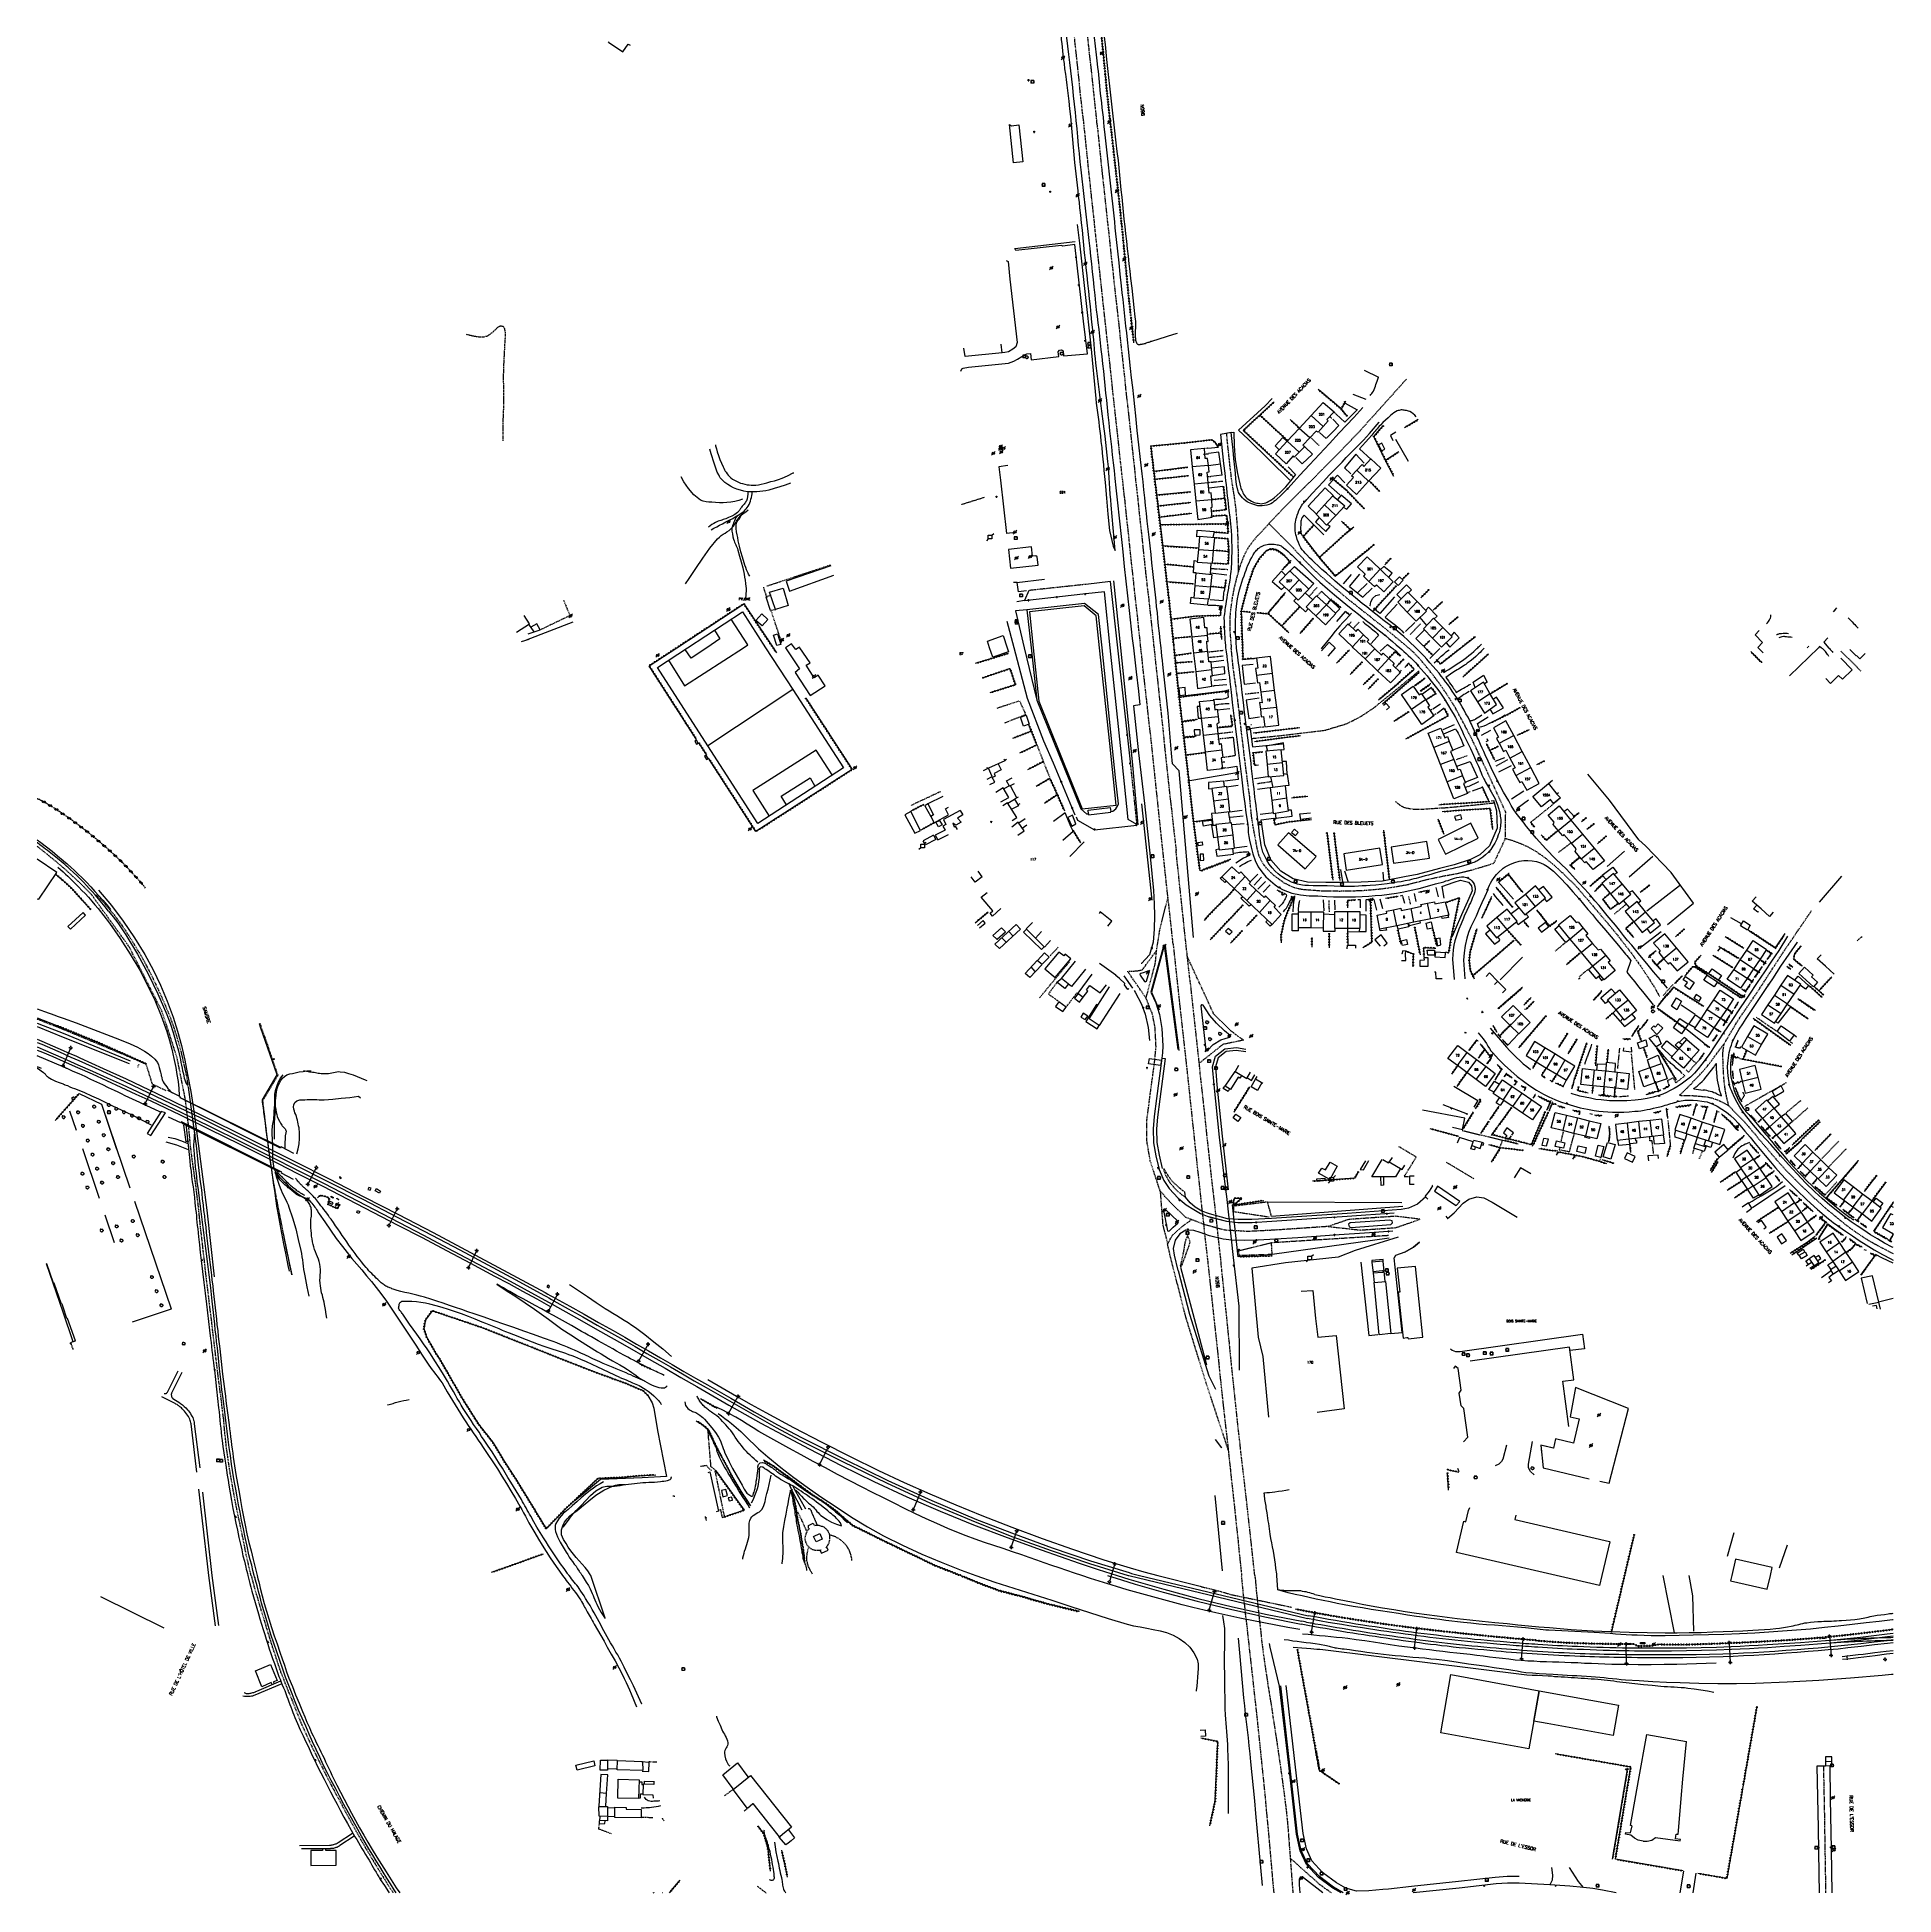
# Model space of a CAD drawing. Header units: millimetres. Extents: x 169000 to 170000, y 125999 to 127000.
import ezdxf
from ezdxf.enums import TextEntityAlignment as Align

# ---------------------------------------------------------------- set-up
doc = ezdxf.new("R2010")
doc.units = ezdxf.units.MM
doc.linetypes.add('DASHED', pattern=[0.75, 0.5, -0.25])
doc.layers.get('0').update_dxf_attribs({"linetype": 'CONTINUOUS'})
for name, color, linetype in [('W0001', 6, 'DASHED'), ('W0004', 5, 'CONTINUOUS'), ('W0006', 2, 'CONTINUOUS'), ('W0008', 7, 'CONTINUOUS'), ('W0010', 4, 'CONTINUOUS'), ('W0014', 7, 'CONTINUOUS'), ('W0015', 2, 'CONTINUOUS'), ('W0017', 7, 'CONTINUOUS'), ('W0020', 2, 'CONTINUOUS'), ('W0070', 7, 'DASHED'), ('W0071', 7, 'CONTINUOUS'), ('W0101', 7, 'CONTINUOUS'), ('W0104', 1, 'CONTINUOUS'), ('W0105', 7, 'CONTINUOUS'), ('W0112', 1, 'DASHED'), ('W0120', 7, 'CONTINUOUS'), ('W0211', 2, 'CONTINUOUS'), ('W0214', 2, 'CONTINUOUS'), ('W0220', 5, 'DASHED'), ('W0300', 7, 'CONTINUOUS'), ('W0303', 7, 'CONTINUOUS'), ('W0310', 3, 'CONTINUOUS'), ('W0322', 7, 'CONTINUOUS'), ('W0323', 7, 'CONTINUOUS'), ('W0330', 7, 'CONTINUOUS'), ('W0333', 7, 'CONTINUOUS'), ('W0401', 7, 'CONTINUOUS'), ('W0402', 7, 'CONTINUOUS'), ('W0420', 7, 'CONTINUOUS'), ('W0473', 7, 'CONTINUOUS'), ('W0500', 5, 'DASHED'), ('W0510', 5, 'CONTINUOUS'), ('W0515', 5, 'CONTINUOUS'), ('W0600', 7, 'CONTINUOUS'), ('W0610', 7, 'CONTINUOUS'), ('W0611', 7, 'CONTINUOUS'), ('W0700', 7, 'CONTINUOUS'), ('W0856', 7, 'CONTINUOUS'), ('W0983', 7, 'CONTINUOUS'), ('W0984', 7, 'CONTINUOUS'), ('W0985', 4, 'CONTINUOUS'), ('W0989', 7, 'CONTINUOUS'), ('W0990', 7, 'CONTINUOUS'), ('W0991', 7, 'CONTINUOUS'), ('W1102', 7, 'CONTINUOUS')]:
    doc.layers.add(name, color=color, linetype=linetype)
doc.styles.get("Standard").update_dxf_attribs({"font": 'romans.shx', "width": 0.85})

# ---------------------------------------------------------------- blocks, each defined once
blk = doc.blocks.new('T610')
for p, q in [((-0.500001, 0), (-1.000002, 0)), ((0, 0.500001), (0, 1.000002)), ((0.500001, 0), (1.000002, 0)), ((0, -0.500001), (0, -1.000002))]:
    blk.add_line(p, q)
blk.add_ellipse((0, 0), major_axis=(-0.353554, 0.353554), ratio=1, start_param=3.926990817, end_param=10.2101761242)
blk = doc.blocks.new('T473')
for p, q in [((-0.166667, 0.166667), (0.166667, -0.166667)), ((-0.166667, -0.166667), (0.166667, 0.166667)), ((0.500001, 0.500001), (1.000002, 1.000002)), ((-1.000002, -1.000002), (-0.500001, -0.500001))]:
    blk.add_line(p, q)
blk.add_ellipse((0, 0), major_axis=(0.471405, 0.471405), ratio=1, start_param=5.4977871438, end_param=11.780972451)
blk = doc.blocks.new('T401')
for p, q in [((-0.3, 0.3), (0, 0.3)), ((-0.3, -0.25), (-0.3, 0.3)), ((-0.3, 0.15), (0, 0.15)), ((-0.3, 0), (0, 0)), ((0, 0.3), (0, -0.25)), ((-0.3, -0.15), (0, -0.15)), ((-0.3, -0.25), (-0.3, -0.3)), ((-0.3, -0.3), (0, -0.3)), ((0, -0.3), (0, -0.25))]:
    blk.add_line(p, q)
blk = doc.blocks.new('T420')
for p, q in [((0.7, 0.7), (-0.8, 0.7)), ((-0.8, 0.7), (-0.8, -0.8)), ((0.7, 0.7), (0.7, -0.8)), ((0.7, -0.8), (-0.8, -0.8))]:
    blk.add_line(p, q)
blk.add_ellipse((0, 0), major_axis=(-0.53, 0.53), ratio=1, start_param=3.926991, end_param=10.210176)
blk = doc.blocks.new('T300')
for p, q in [((-0.8, 0.5), (-0.9, 0.3)), ((-0.9, 0.3), (-0.9, 0.2)), ((-0.9, 0.2), (-0.7, 0.1)), ((-0.7, 0.6), (-0.8, 0.5)), ((-0.8, -0.1), (-0.7, 0.1)), ((-0.6, 0.7), (-0.7, 0.6)), ((-0.7, 0.1), (-0.7, 0.1)), ((-0.5, 0.7), (-0.6, 0.7)), ((-0.3, 0.6), (-0.5, 0.7)), ((-0.3, 0.6), (-0.2, 0.7)), ((-0.2, 0.6), (-0.3, 0.6)), ((-0.2, 0.7), (-0.1, 0.8)), ((-0.1, 0.8), (0.1, 0.8)), ((0.1, 0.8), (0.2, 0.7)), ((0.2, 0.7), (0.3, 0.6)), ((0.3, 0.6), (0.4, 0.5)), ((0.5, 0.5), (0.3, 0.5)), ((0.4, 0.5), (0.4, 0.5)), ((0.6, 0.4), (0.5, 0.5)), ((0.6, 0.4), (0.7, 0.3)), ((0.7, 0.3), (0.7, 0.2)), ((0.7, 0.2), (0.7, 0.1)), ((0.7, 0.1), (0.7, -0.2)), ((-0.8, -0.2), (-0.8, -0.1)), ((-0.7, -0.3), (-0.8, -0.2)), ((-0.8, -0.2), (-0.8, -0.2)), ((-0.7, -0.4), (-0.7, -0.3)), ((-0.5, -0.5), (-0.7, -0.4)), ((-0.4, -0.5), (-0.5, -0.5)), ((-0.4, -0.5), (-0.3, -0.5)), ((-0.3, -0.5), (-0.3, -0.4)), ((-0.3, -0.6), (-0.3, -0.5)), ((-0.3, -0.5), (-0.3, -0.5)), ((-0.2, -0.7), (-0.3, -0.6)), ((-0.1, -0.8), (-0.2, -0.7)), ((0.1, -0.8), (-0.1, -0.8)), ((0.2, -0.7), (0.1, -0.8)), ((0.3, -0.5), (0.2, -0.5)), ((0.3, -0.6), (0.2, -0.7)), ((0.2, -0.7), (0.2, -0.7)), ((0.5, -0.4), (0.3, -0.5)), ((0.3, -0.5), (0.3, -0.6)), ((0.3, -0.5), (0.3, -0.5)), ((0.6, -0.3), (0.5, -0.4)), ((0.7, -0.2), (0.6, -0.3)), ((0.6, -0.3), (0.6, -0.3))]:
    blk.add_line(p, q)
blk = doc.blocks.new('T600')
for p, q in [((-0.999999, 0.999999), (0.999999, 0.999999)), ((-0.999999, -0.999999), (-0.999999, 0.999999)), ((0.999999, 0.999999), (1.999998, 1.999998)), ((0.999999, 0.999999), (0.999999, -0.999999)), ((-0.999999, -0.999999), (-1.999998, -1.999998)), ((0.999999, -0.999999), (-0.999999, -0.999999))]:
    blk.add_line(p, q)
blk = doc.blocks.new('T856')
for p, q in [((-0.125, 0), (0.125, 0)), ((0, 0.125), (0, -0.125))]:
    blk.add_line(p, q)
blk.add_ellipse((0, 0), major_axis=(-0.177, 0.177), ratio=1, start_param=3.92699082, end_param=10.21017612)
blk = doc.blocks.new('t500o')
at = {"color": 0, "linetype": 'Continuous'}
for centre, start, end in [((-0.5, 0.625), 216.869898, 323.130102), ((0.5, -0.125), 36.869898, 143.130102), ((0.5, -0.625), 36.869898, 143.130102), ((-0.5, 0.125), 216.869898, 323.130102)]:
    blk.add_arc(centre, 0.625, start, end, dxfattribs=at)
blk = doc.blocks.new('t323o')
at = {"color": 0, "linetype": 'Continuous'}
for radius in [0.25, 0.15]:
    blk.add_circle((0, 0), radius, dxfattribs=at)
blk = doc.blocks.new('t310o')
at = {"color": 0, "linetype": 'Continuous'}
for centre, start, end in [((-0.5, 0.4), 216.8699, 323.1304), ((0.5, -0.4), 36.8699, 143.1303)]:
    blk.add_arc(centre, 0.625, start, end, dxfattribs=at)
blk = doc.blocks.new('t220o')
at = {"color": 0, "linetype": 'Continuous'}
for p, q in [((-0.25, 0.25), (0.25, 0.25)), ((-0.25, -0.25), (0.25, -0.25))]:
    blk.add_line(p, q, dxfattribs=at)
blk = doc.blocks.new('t322o')
at = {"color": 0, "linetype": 'Continuous'}
for radius in [0.25, 0.15]:
    blk.add_circle((0, 0), radius, dxfattribs=at)

msp = doc.modelspace()

# ---------------------------------------------------------------- linework, layer by layer
at = {"layer": 'W0001'}
for points in [[(169594.7, 126671), (169594.6, 126671.7), (169594.6, 126672.5), (169594.5, 126673.2), (169594.4, 126673.9), (169594.4, 126674.7), (169594.3, 126675.4), (169594.2, 126676.1), (169594.1, 126676.9), (169593.5, 126682.1), (169593, 126687.3), (169592.4, 126692.5), (169591.8, 126697.7), (169591.2, 126702.8), (169590.7, 126708), (169590.1, 126713.2), (169589.5, 126718.4), (169589.1, 126722.4), (169588.7, 126726.3), (169588.3, 126730.3), (169587.9, 126734.3), (169587.4, 126738.2), (169587, 126742.2), (169586.6, 126746.1), (169586.2, 126750.1), (169585.8, 126753), (169585.5, 126755.9), (169585.2, 126758.8), (169584.9, 126761.7), (169584.5, 126764.6), (169584.2, 126767.6), (169583.9, 126770.5), (169583.5, 126773.4), (169582.8, 126780.5), (169582, 126787.7), (169581.2, 126794.8), (169580.4, 126802), (169580.1, 126805), (169579.7, 126808.1), (169579.4, 126811.2), (169579.1, 126814.3), (169578.8, 126817.4), (169578.4, 126820.5), (169578.1, 126823.6), (169577.8, 126826.6), (169577.4, 126829.6), (169577.1, 126832.6), (169576.8, 126835.6), (169576.4, 126838.6), (169576.1, 126841.6), (169575.8, 126844.6), (169575.4, 126847.6), (169575.1, 126850.6), (169574.3, 126857.9), (169573.5, 126865.3), (169572.7, 126872.6), (169571.9, 126880), (169571.6, 126882.6), (169571.3, 126885.3), (169571, 126888), (169570.7, 126890.7), (169570.4, 126893.4), (169570.1, 126896.1), (169569.8, 126898.8), (169569.6, 126901.5), (169569.3, 126903.8), (169569, 126906.2), (169568.8, 126908.6), (169568.5, 126911), (169568.2, 126913.4), (169568, 126915.8), (169567.7, 126918.2), (169567.5, 126920.5), (169567.1, 126924.1), (169566.7, 126927.7), (169566.3, 126931.2), (169566, 126934.8), (169565.6, 126938.3), (169565.2, 126941.9), (169564.9, 126945.4), (169564.5, 126949), (169564.2, 126951.4), (169564, 126953.8), (169563.7, 126956.2), (169563.4, 126958.5), (169563.1, 126960.9), (169562.9, 126963.3), (169562.6, 126965.7), (169562.3, 126968.1), (169561.9, 126971.8), (169561.6, 126975.5), (169561.2, 126979.2), (169560.8, 126982.9), (169560.4, 126986.6), (169560, 126990.3), (169559.6, 126994), (169559.2, 126997.7), (169559, 127000)], [(169565.9, 127000), (169566.4, 126995.9), (169566.8, 126991.8), (169567.8, 126983.3), (169568.7, 126974.8), (169569.6, 126966.3), (169570.5, 126957.9), (169570.9, 126954), (169571.4, 126950.2), (169571.8, 126946.3), (169572.2, 126942.5), (169572.6, 126938.6), (169573, 126934.8), (169573.4, 126930.9), (169573.8, 126927.1), (169575.1, 126915.5), (169576.3, 126904), (169577.6, 126892.5), (169578.8, 126881), (169579.3, 126876.6), (169579.8, 126872.3), (169580.2, 126867.9), (169580.7, 126863.6), (169581.2, 126859.2), (169581.7, 126854.9), (169582.2, 126850.5), (169582.7, 126846.1), (169583.2, 126841.7), (169583.6, 126837.2), (169584.1, 126832.7), (169584.6, 126828.3), (169585.1, 126823.8), (169585.6, 126819.3), (169586.1, 126814.9), (169586.5, 126810.4), (169587, 126805.8), (169587.6, 126801.1), (169588.1, 126796.5), (169588.6, 126791.9), (169589.1, 126787.2), (169589.6, 126782.6), (169590.1, 126778), (169590.6, 126773.3), (169591.3, 126767.2), (169591.9, 126761), (169592.6, 126754.9), (169593.3, 126748.7), (169593.9, 126742.5), (169594.6, 126736.4), (169595.3, 126730.2), (169595.9, 126724.1), (169596.6, 126717.6), (169597.3, 126711.2), (169598, 126704.8), (169598.8, 126698.4), (169599.5, 126692), (169600.2, 126685.5), (169600.9, 126679.1), (169601.6, 126672.7), (169601.6, 126672.3), (169601.7, 126671.8), (169601.7, 126671.4), (169601.8, 126671)], [(169737.8, 126815.7), (169712.8, 126787.9), (169705.9, 126780.7), (169699, 126773.6), (169692.1, 126766.6), (169685.1, 126759.6), (169682.4, 126756.9), (169679.7, 126754.2), (169677, 126751.5), (169674.3, 126748.8), (169671.6, 126746.1), (169668.9, 126743.3), (169666.3, 126740.6), (169663.7, 126737.8)], [(169647.3, 126712.2), (169647.3, 126719.8), (169647.2, 126727.4), (169646.9, 126734.9), (169646.3, 126742.5), (169646, 126745.6), (169645.6, 126748.8), (169645.2, 126751.9), (169644.7, 126755), (169644.2, 126758.1), (169643.7, 126761.2), (169643.3, 126764.4), (169642.9, 126767.5), (169642.4, 126772.2), (169641.9, 126776.9), (169641.4, 126781.6), (169641, 126786.3)], [(169663.7, 126737.8), (169660.7, 126734.6), (169657.7, 126731.5), (169654.9, 126728.1), (169652.4, 126724.6), (169650.8, 126721.6), (169649.4, 126718.5), (169648.3, 126715.4), (169647.3, 126712.2)], [(169738.8, 126671), (169736.4, 126673.1), (169733.9, 126675.1), (169731.4, 126677.2), (169729, 126679.2), (169726.3, 126681.4), (169723.6, 126683.5), (169720.9, 126685.6), (169718.2, 126687.8), (169715.5, 126689.9), (169712.8, 126692), (169710.1, 126694.2), (169707.4, 126696.3), (169702.5, 126700.4), (169697.6, 126704.5), (169692.8, 126708.6), (169688.1, 126712.9), (169686.6, 126714.4), (169685.2, 126715.8), (169683.7, 126717.3), (169682.3, 126718.8), (169680.9, 126720.3), (169679.5, 126721.8), (169678.1, 126723.3), (169676.7, 126724.8), (169673.5, 126728.1), (169670.2, 126731.3), (169667, 126734.6), (169663.7, 126737.8)], [(169647.3, 126712.2), (169646, 126707.6), (169644.9, 126702.9), (169644, 126698.2), (169643.3, 126693.5), (169643, 126691.5), (169642.8, 126689.4), (169642.7, 126687.4), (169642.6, 126685.3), (169642.6, 126681.7), (169642.8, 126678.1), (169643.1, 126674.6), (169643.4, 126671)], [(169609.3, 126536.5), (169605.5, 126571.6), (169600.7, 126617.3), (169600.7, 126617.3), (169600, 126623.8), (169599.2, 126630.3), (169598.5, 126636.8), (169597.8, 126643.3), (169597.4, 126646.7), (169597, 126650.2), (169596.6, 126653.7), (169596.2, 126657.1), (169595.8, 126660.6), (169595.5, 126664.1), (169595.1, 126667.5), (169594.7, 126671)], [(169601.8, 126671), (169602.7, 126662.2), (169603.7, 126653.5), (169604.6, 126644.7), (169605.6, 126635.9), (169605.6, 126635.9), (169606.6, 126626.7), (169607.5, 126617.4), (169608.5, 126608.1), (169609.5, 126598.9), (169610, 126594.2), (169610.5, 126589.6), (169611.1, 126584.9), (169611.6, 126580.3), (169612.1, 126575.6), (169612.6, 126571), (169613.2, 126566.3), (169613.7, 126561.7)], [(169784.8, 126554.7), (169780.8, 126553.4), (169776.7, 126552.2), (169772.7, 126551), (169768.6, 126550), (169766.4, 126549.5), (169764.3, 126549), (169762.1, 126548.6), (169760, 126548.2), (169757.8, 126547.8), (169755.7, 126547.3), (169753.5, 126546.9), (169751.4, 126546.5), (169749.3, 126546), (169747.2, 126545.5), (169745.1, 126544.9), (169743, 126544.4), (169740.9, 126543.9), (169738.9, 126543.3), (169736.8, 126542.9), (169734.6, 126542.5), (169729.9, 126541.7), (169725.1, 126541), (169720.3, 126540.5), (169715.5, 126540.1), (169710.9, 126539.9), (169706.4, 126539.8), (169701.8, 126539.7), (169697.3, 126539.8), (169695.1, 126539.8), (169692.9, 126539.8), (169690.8, 126539.9), (169688.6, 126540.1), (169685.8, 126540.3), (169683.1, 126540.5), (169680.3, 126540.9), (169677.5, 126541.6), (169674.7, 126542.8), (169672, 126544.2), (169669.4, 126546), (169667, 126547.8), (169664.8, 126549.7), (169662.9, 126551.7), (169661.1, 126553.9), (169659.6, 126556.3), (169658.2, 126559.4), (169657.4, 126562.8), (169656.8, 126566.1), (169656.2, 126569.4), (169655.2, 126574.7), (169654.4, 126580), (169653.8, 126585.3), (169653.4, 126590.6), (169653.4, 126590.6), (169652.4, 126597.6), (169651.5, 126604.6), (169650.6, 126611.6), (169649.8, 126618.6), (169649.4, 126621.6), (169649, 126624.7), (169648.7, 126627.7), (169648.3, 126630.8), (169648, 126633.8), (169647.6, 126636.9), (169647.3, 126640), (169646.9, 126643), (169646.5, 126646), (169646.1, 126649), (169645.7, 126651.9), (169645.2, 126654.9), (169644.8, 126657.9), (169644.4, 126660.9), (169644.1, 126663.8), (169643.8, 126666.8), (169643.7, 126667.9), (169643.6, 126668.9), (169643.5, 126670), (169643.4, 126671)], [(169791.3, 126582.4), (169781.1, 126604.7), (169780.2, 126606.6), (169779.3, 126608.5), (169778.5, 126610.4), (169777.6, 126612.3), (169776.7, 126614.1), (169775.8, 126616), (169774.9, 126617.9), (169774, 126619.8), (169772, 126623.8), (169769.9, 126627.9), (169767.8, 126631.9), (169765.6, 126635.9), (169764.1, 126638.7), (169762.5, 126641.3), (169760.8, 126644), (169759.1, 126646.6), (169757.2, 126649.4), (169755.2, 126652.2), (169753.1, 126655), (169751, 126657.7), (169748.8, 126660.4), (169746.6, 126663.1), (169744.3, 126665.7), (169741.9, 126668.2), (169741.1, 126668.9), (169740.4, 126669.6), (169739.6, 126670.3), (169738.8, 126671)], [(169953.7, 126671), (169954.6, 126671.9)], [(169791.1, 126568.3), (169791.3, 126582.4)], [(169000, 126564), (169000.1, 126563.9), (169003.6, 126561.1), (169007.1, 126558.3), (169010.6, 126555.4), (169014, 126552.5)], [(169791.1, 126568.3), (169784.8, 126554.7)], [(169791.1, 126568.3), (169795.4, 126567), (169799.5, 126565.4), (169803.5, 126563.6), (169807.4, 126561.4), (169812.5, 126557.8), (169817.4, 126553.8), (169822, 126549.6), (169826.4, 126545.3), (169829.7, 126541.9), (169832.8, 126538.3), (169835.9, 126534.7), (169838.9, 126531.1), (169843, 126526.3), (169847.1, 126521.5), (169851.1, 126516.6), (169855, 126511.6), (169857.6, 126508.3), (169860.1, 126504.9), (169862.5, 126501.5), (169864.9, 126498.1), (169866.5, 126495.7), (169868, 126493.4), (169869.5, 126491.1), (169871, 126488.7), (169871.8, 126487.4), (169872.6, 126486), (169873.3, 126484.6), (169874.1, 126483.2)], [(169619.8, 126504.4), (169619.6, 126506.5), (169619.3, 126508.5), (169619.1, 126510.6), (169618.9, 126512.7), (169618.2, 126518.8), (169617.6, 126524.9), (169616.9, 126531.1), (169616.3, 126537.2), (169615.6, 126543.3), (169615, 126549.4), (169614.3, 126555.6), (169613.7, 126561.7)], [(169115.3, 126171), (169115.2, 126171.3), (169115.1, 126171.6), (169115.1, 126171.9), (169115, 126172.2), (169113.8, 126177.2), (169112.7, 126182.1), (169111.7, 126187.1), (169110.7, 126192.1), (169109.3, 126198.7), (169107.9, 126205.3), (169106.6, 126211.9), (169105.4, 126218.5), (169104.4, 126224), (169103.5, 126229.6), (169102.7, 126235.1), (169101.9, 126240.7), (169101.7, 126243.1), (169101.4, 126245.5), (169101.1, 126247.9), (169100.9, 126250.3), (169100.7, 126252.7), (169100.5, 126255.1), (169100.2, 126257.5), (169099.9, 126259.9), (169099.6, 126262.5), (169099.3, 126265), (169099, 126267.6), (169098.6, 126270.2), (169098.3, 126272.8), (169097.9, 126275.3), (169097.6, 126277.9), (169097.3, 126280.5), (169096.4, 126287.7), (169095.6, 126294.8), (169094.7, 126302), (169093.9, 126309.2), (169093.2, 126314.4), (169092.6, 126319.6), (169092, 126324.8), (169091.3, 126330.1), (169090.7, 126335.4), (169090.1, 126340.8), (169089.5, 126346.1), (169088.9, 126351.4), (169088.5, 126354.8), (169088.1, 126358.1), (169087.8, 126361.4), (169087.4, 126364.7), (169087.1, 126368), (169086.7, 126371.4), (169086.3, 126374.7), (169085.9, 126378), (169085.6, 126380.5), (169085.3, 126383), (169084.9, 126385.5), (169084.6, 126388), (169084.2, 126390.5), (169083.9, 126393), (169083.5, 126395.5), (169083.2, 126398), (169082.7, 126402.1), (169082.3, 126406.1), (169081.9, 126410.2), (169081.5, 126414.2), (169079.9, 126427.5), (169075.4, 126450.1), (169067.3, 126475), (169049.6, 126509.8), (169029.1, 126538.2), (169025.6, 126541.7), (169022, 126545.2), (169018.4, 126548.6), (169014.7, 126551.9), (169014.5, 126552), (169014.3, 126552.2), (169014.2, 126552.3), (169014, 126552.5)], [(169603.2, 126507.9), (169604.9, 126518.7), (169609.3, 126536.5)], [(169612.1, 126511.2), (169610.4, 126527.1), (169609.3, 126536.5)], [(169909.2, 126457.9), (169915, 126467.7), (169916.5, 126470.2), (169918.1, 126472.6), (169919.8, 126475), (169921.4, 126477.4), (169923, 126479.8), (169924.7, 126482.2), (169926.3, 126484.6), (169927.9, 126487), (169929.2, 126488.9), (169930.4, 126490.8), (169931.7, 126492.8), (169932.9, 126494.7), (169934.1, 126496.6), (169935.4, 126498.5), (169936.6, 126500.4), (169937.9, 126502.3), (169939.3, 126504.6), (169940.8, 126506.8), (169942.3, 126509.1), (169943.8, 126511.3), (169944.6, 126512.5), (169945.5, 126513.7), (169946.3, 126514.9), (169947.1, 126516.1), (169947.9, 126517.3), (169948.7, 126518.5), (169949.6, 126519.7), (169950.4, 126520.9), (169956.1, 126529.3)], [(169587.6, 126496.6), (169589.6, 126496.7), (169591.6, 126496.8), (169593.5, 126497), (169595.5, 126497.4), (169603.2, 126507.9)], [(169597.5, 126482.2), (169602.5, 126500.8), (169603.2, 126507.9)], [(169612.1, 126511.2), (169615.4, 126480.6), (169620.5, 126434.6), (169621.1, 126428.5), (169621.8, 126422.4), (169622.4, 126416.3), (169623.1, 126410.2), (169623.7, 126404.1), (169624.4, 126398), (169625, 126391.9), (169625.7, 126385.8), (169626.4, 126379.7), (169627, 126373.6), (169627.7, 126367.4), (169628.4, 126361.3), (169629, 126355.2), (169629.7, 126349.1), (169630.4, 126343), (169631.1, 126336.9), (169632.1, 126327.7), (169633.1, 126318.5), (169634.1, 126309.3), (169635.1, 126300.2), (169635.6, 126295.6), (169636.1, 126291), (169636.6, 126286.4), (169637, 126281.8), (169637.5, 126277.2), (169638, 126272.6), (169638.5, 126268), (169639, 126263.4), (169639.7, 126257.2), (169640.4, 126251.1), (169641.1, 126245), (169641.8, 126238.8)], [(169650, 126459.5), (169643.7, 126464.1), (169634.1, 126473.4), (169619.8, 126504.4)], [(169626.2, 126447.1), (169623.3, 126473.6), (169623.1, 126475.4), (169622.7, 126479), (169622.3, 126482.6), (169621.9, 126486.3), (169621.5, 126489.9), (169621, 126493.5), (169620.6, 126497.1), (169620.2, 126500.8), (169619.8, 126504.4)], [(169597.5, 126482.2), (169587.6, 126496.6)], [(169605.1, 126378.2), (169599.8, 126394.4), (169597.9, 126405.5), (169598, 126416.6), (169599.6, 126429.1), (169602.1, 126447.5), (169602.9, 126455.9), (169602.4, 126466.1), (169601, 126473.4), (169597.5, 126482.2)], [(169650, 126459.5), (169638.9, 126457.2), (169626.2, 126447.1)], [(169885, 126429.8), (169887, 126431.7), (169889, 126433.7), (169891, 126435.7), (169892.9, 126437.7), (169894.9, 126439.8), (169896.8, 126441.9), (169898.7, 126444), (169900.5, 126446.2), (169909.2, 126457.9)], [(169911.5, 126424.1), (169910.2, 126429.5), (169909.5, 126433.5), (169909, 126437.6), (169908.7, 126441.7), (169908.5, 126445.8), (169908.4, 126447.3), (169908.4, 126448.8), (169908.3, 126450.3), (169908.3, 126451.8), (169908.4, 126453.4), (169908.6, 126454.9), (169908.8, 126456.4), (169909.2, 126457.9)], [(169656.1, 126171), (169655.4, 126177.5), (169654.7, 126184), (169654, 126190.5), (169653.3, 126197), (169652.5, 126203.8), (169651.8, 126210.5), (169651, 126217.3), (169650.2, 126224.1), (169649.4, 126230.8), (169648.6, 126237.6), (169647.9, 126244.4), (169647.1, 126251.1), (169645.9, 126262.5), (169644.7, 126273.9), (169643.5, 126285.2), (169642.4, 126296.6), (169641.7, 126303), (169641.1, 126309.4), (169640.4, 126315.8), (169639.7, 126322.2), (169639.1, 126328.5), (169638.4, 126334.9), (169637.8, 126341.3), (169637.1, 126347.7), (169636.4, 126354.1), (169635.7, 126360.5), (169635, 126366.9), (169634.3, 126373.3), (169633.5, 126379.7), (169632.8, 126386), (169632.1, 126392.4), (169631.4, 126398.8), (169630.2, 126409.6), (169629.1, 126420.3), (169627.9, 126431.1), (169626.7, 126441.8), (169626.2, 126447.1)], [(169885, 126429.8), (169892.5, 126429.6), (169895, 126429.4), (169897.4, 126429.2), (169899.9, 126428.9), (169902.3, 126428.4), (169904.7, 126427.6), (169907, 126426.6), (169909.3, 126425.4), (169911.5, 126424.1)], [(169911.5, 126424.1), (169919.9, 126415.5), (169921, 126414.3), (169922, 126413.1), (169923, 126411.9), (169924, 126410.7), (169925, 126409.5), (169926.1, 126408.3), (169927.1, 126407), (169928.1, 126405.8), (169931.2, 126402.2), (169934.3, 126398.5), (169937.4, 126394.9), (169940.6, 126391.3), (169944, 126387.7), (169947.5, 126384.2), (169951, 126380.7), (169954.6, 126377.2), (169957.6, 126374.4), (169960.7, 126371.6), (169963.8, 126368.8), (169967, 126366.2), (169971, 126362.9), (169975, 126359.7), (169979.2, 126356.6), (169983.5, 126353.7), (169986.2, 126352), (169988.9, 126350.4), (169991.7, 126348.9), (169994.5, 126347.4), (169998.9, 126345.1), (170000, 126344.5)], [(169759.2, 126393.8), (169760, 126393.4), (169760.7, 126392.9), (169761.4, 126392.5), (169762.2, 126392), (169763.7, 126391.1), (169765.2, 126390.2), (169766.7, 126389.3), (169768.2, 126388.4), (169769.7, 126387.5), (169771.2, 126386.6), (169772.7, 126385.7), (169774.2, 126384.8)], [(169622, 126362.8), (169619, 126364), (169611.4, 126371.3), (169605.1, 126378.2)], [(169605.1, 126378.2), (169606.5, 126360), (169609.1, 126349.7)], [(169609.1, 126349.7), (169611.6, 126354.2), (169616.8, 126359), (169622, 126362.8)], [(169695.7, 126359.1), (169666.2, 126357.1), (169652.5, 126356.4), (169640, 126357.1), (169629, 126360.1), (169622, 126362.8)], [(169745.1, 126363), (169732, 126364.6), (169706.7, 126362.9), (169695.7, 126359.1)], [(169695.7, 126359.1), (169713, 126357.2), (169732.2, 126358.5), (169745.1, 126363)], [(169641.8, 126238.8), (169629.9, 126274.8), (169619, 126310.1), (169610.4, 126343.8), (169609.1, 126349.7)], [(169641.8, 126238.8), (169642.1, 126235.5), (169642.5, 126232.1), (169642.9, 126228.7), (169643.2, 126225.3), (169644.2, 126216.4), (169645.2, 126207.5), (169646.1, 126198.6), (169647.1, 126189.7), (169647.5, 126185), (169648, 126180.4), (169648.5, 126175.7), (169649, 126171)], [(169115.3, 126171), (169116.2, 126167.6), (169117.1, 126164.3), (169118.1, 126160.9), (169119.1, 126157.6), (169120.6, 126152.4), (169122.2, 126147.3), (169123.7, 126142.2), (169125.3, 126137.1), (169126.7, 126132.6), (169128.2, 126128.1), (169129.7, 126123.6), (169131.2, 126119.1), (169132.7, 126115.3), (169134.2, 126111.5), (169135.7, 126107.8), (169137.3, 126104), (169138.9, 126099.9), (169140.5, 126095.8), (169142.1, 126091.8), (169143.9, 126087.7), (169146, 126083.1), (169148.2, 126078.4), (169150.5, 126073.8), (169152.8, 126069.2), (169155.6, 126063.6), (169158.5, 126058), (169161.4, 126052.5), (169164.4, 126047), (169166.8, 126042.4), (169169.3, 126037.8), (169171.8, 126033.3), (169174.3, 126028.8), (169176.6, 126024.8), (169179, 126020.8), (169181.4, 126016.8), (169183.8, 126012.8), (169186.3, 126008.8), (169188.8, 126004.7), (169191.4, 126000.7), (169191.8, 126000)], [(169666.5, 126000), (169665.8, 126007.7), (169665, 126016.8), (169664.2, 126025.9), (169663.4, 126035), (169662.5, 126044.1), (169661.7, 126053.1), (169660.8, 126061.9), (169659.9, 126070.6), (169659, 126079.3), (169658.1, 126088), (169657.1, 126097.6), (169656, 126107.1), (169655, 126116.7), (169653.9, 126126.2), (169653.4, 126130.3), (169653, 126134.4), (169652.5, 126138.5), (169652.1, 126142.6), (169651.6, 126146.7), (169651.1, 126150.8), (169650.7, 126154.9), (169650.2, 126159), (169649.9, 126162), (169649.6, 126165), (169649.3, 126168), (169649, 126171)], [(169656.1, 126171), (169656.4, 126168.7), (169656.6, 126166.4), (169656.8, 126164.1), (169657, 126161.7), (169657.3, 126159.4), (169657.5, 126157.1), (169657.7, 126154.8), (169658, 126152.5), (169658.6, 126146.6), (169659.3, 126140.7), (169659.9, 126134.8), (169660.7, 126128.9), (169661.3, 126124.6), (169661.9, 126120.3), (169662.6, 126116.1), (169663.2, 126111.8), (169663.9, 126107.5), (169664.6, 126103.3), (169665.3, 126099), (169665.9, 126094.8), (169667.8, 126082.5), (169669.6, 126070.2), (169671.3, 126058), (169672.9, 126045.7), (169673.8, 126037.1), (169675.2, 126018.7)], [(169962.5, 126068.3), (169963, 126042.8), (169963.4, 126016.9), (169963.7, 126000)], [(169697.4, 126000), (169691.6, 126004.1), (169675.2, 126018.7)], [(169675.2, 126018.7), (169676.2, 126005.4), (169676.6, 126000)], [(169387.9, 126003.7), (169392.8, 126000), (169392.8, 126000)]]:
    msp.add_lwpolyline(points, dxfattribs=at)
at = {"layer": 'W0004'}
msp.add_lwpolyline([(169770.8, 126419.7), (169757.6, 126424.6)], dxfattribs=at)
at = {"layer": 'W0006'}
for points in [[(169523.9, 126953), (169524.4, 126952.5), (169525, 126952.3), (169528.9, 126952.7), (169531.1, 126932.8), (169526, 126932.3)], [(169539.3, 126715.5), (169538.9, 126719.9), (169538.1, 126720.5), (169536.4, 126720.3), (169535.8, 126725.3), (169523.4, 126724), (169524.5, 126713.9)]]:
    msp.add_lwpolyline(points, close=True, dxfattribs=at)
for points in [[(169535.3, 126829.6), (169535.6, 126826.2), (169550.5, 126827.9), (169550.2, 126830.5), (169550.8, 126831.4), (169552, 126831.5), (169552.8, 126830.9), (169553.1, 126828.2), (169565.9, 126829.4), (169563.8, 126847), (169559.2, 126888.2), (169552.6, 126887.4), (169552, 126887.7), (169527.4, 126885.1), (169526.8, 126886.1), (169559.4, 126889.8)], [(169522.2, 126879.6), (169523.2, 126879.1), (169524.2, 126869.6), (169528, 126835.5), (169527.3, 126833.2), (169525.7, 126831.8), (169523.4, 126830.5), (169521.4, 126830), (169519.9, 126829.9), (169519.4, 126834.6)], [(169497.7, 126820), (169498.3, 126821.2), (169499, 126821.7), (169501.9, 126822.1), (169523.4, 126824.4), (169526.3, 126825.4), (169528.3, 126826.5), (169530.5, 126828), (169532, 126828.9), (169533.2, 126829.4), (169535.2, 126829.6)], [(169519.9, 126829.9), (169500.1, 126828), (169499.4, 126832.4)], [(169523.1, 126769.2), (169518.2, 126768.5), (169519.1, 126761.2)], [(169519.1, 126761.2), (169522.3, 126732.5)], [(169527.3, 126733), (169522.3, 126732.5)], [(169533.1, 126701.7), (169528.7, 126701.1), (169528, 126706.2), (169526.1, 126706.1)], [(169527.9, 126706.1), (169542.8, 126707.9)], [(169534.3, 126701.8), (169532.1, 126696.4), (169527.9, 126695.8)], [(169578.2, 126671), (169575.1, 126701.1), (169565.1, 126700), (169532.1, 126696.3)], [(169533.3, 126691.4), (169527.1, 126690.8), (169531.9, 126671)], [(169531.9, 126671), (169538.7, 126642.7)], [(169592.5, 126575.7), (169587.8, 126578.4), (169584.6, 126609.9), (169578.2, 126671)], [(169566.5, 126581.5), (169566.5, 126581), (169578.5, 126582.4), (169578.6, 126582.8)], [(169022.7, 126430.8), (169034.7, 126425), (169050, 126379.9)], [(169072.3, 126314.6), (169052.6, 126372.6)], [(169733.3, 126353.4), (169710.2, 126346.2), (169701.1, 126342.6), (169672.6, 126339.6), (169654.5, 126336.6), (169658, 126299.5)], [(169744.8, 126350.7), (169741.6, 126347.9), (169736.9, 126345.2), (169732, 126343.5), (169731.2, 126342.2)], [(169736.9, 126345.2), (169741.6, 126347.9), (169744.8, 126350.7)], [(169713.2, 126339.8), (169717.5, 126300.3), (169722.4, 126300.9)], [(169726.4, 126329.5), (169725.2, 126340.4), (169719.2, 126339.9), (169719.9, 126334), (169720.5, 126328.9)], [(169729.4, 126301.5), (169735.5, 126302), (169731.2, 126342.2)], [(169072.2, 126314.6), (169051.2, 126307.5)], [(169658, 126299.5), (169660.5, 126289.1), (169663.5, 126256.4)], [(169768.6, 126243), (169770.9, 126245.6), (169768.7, 126261), (169767.3, 126262.4), (169766.3, 126269.3), (169767.3, 126270.9), (169765.7, 126282.6), (169764, 126283.9), (169763.1, 126282.5)], [(169828.9, 126272.3), (169826, 126256.5), (169830.9, 126255.4), (169827.9, 126242.3), (169818.1, 126244.6), (169817, 126239.7), (169810.2, 126241.2), (169811.5, 126229.1)], [(169842.1, 126221.9), (169847, 126220.8), (169857.4, 126261), (169828.9, 126272.3)], [(169806.6, 126225.3), (169804.7, 126227), (169803.6, 126229.1), (169803.6, 126231), (169805.8, 126243.2)], [(169791.8, 126241.3), (169789.8, 126233.8), (169789.1, 126232.4), (169787.6, 126231.1), (169785.6, 126230.2)], [(169816.9, 126239.7), (169810.2, 126241.2), (169810.6, 126237.4)], [(169811.5, 126229.1), (169836.3, 126223.1)], [(169914.3, 126194), (169910.7, 126181.3)], [(169943, 126187.3), (169938.6, 126174.9)]]:
    msp.add_lwpolyline(points, dxfattribs=at)
at = {"layer": 'W0008'}
for points in [[(169554.7, 127000), (169554.7, 126999.7), (169555.2, 126995.2), (169555.7, 126990.7), (169556.3, 126986.3), (169556.8, 126981.8), (169557.3, 126977.3), (169557.8, 126972.8), (169558.3, 126968.3), (169558.8, 126963.8), (169559.3, 126959.4), (169559.7, 126955), (169560.2, 126950.6), (169560.6, 126946.2), (169561, 126941.7), (169561.5, 126937.3), (169561.9, 126932.9), (169562.4, 126928.5), (169562.9, 126923.7), (169563.4, 126919), (169564, 126914.2), (169564.5, 126909.4), (169565.1, 126904.7), (169565.6, 126899.9), (169566.2, 126895.2), (169566.7, 126890.4), (169567.2, 126886.2), (169567.6, 126882), (169568.1, 126877.8), (169568.5, 126873.6), (169569, 126869.4), (169569.4, 126865.2), (169569.9, 126861), (169570.3, 126856.7), (169570.7, 126853.1), (169571.2, 126849.5), (169571.6, 126846), (169572, 126842.4), (169572.4, 126838.8), (169572.8, 126835.2), (169573.2, 126831.6), (169573.6, 126828), (169574, 126824), (169574.5, 126820.1), (169574.9, 126816.1), (169575.3, 126812.2), (169575.7, 126808.2), (169576.2, 126804.3), (169576.6, 126800.4), (169577, 126796.4), (169577.5, 126792.1), (169577.9, 126787.9), (169578.4, 126783.6), (169578.9, 126779.3), (169579.3, 126775), (169579.8, 126770.7), (169580.3, 126766.5), (169580.7, 126762.2), (169581.3, 126757.2), (169581.8, 126752.3), (169582.3, 126747.4), (169582.8, 126742.4), (169583.4, 126737.5), (169583.9, 126732.6), (169584.4, 126727.6), (169585, 126722.7), (169585.8, 126714.8), (169586.6, 126706.9), (169587.5, 126699), (169588.4, 126691.1), (169588.9, 126686.1), (169589.5, 126681), (169590.1, 126676), (169590.7, 126671)], [(169605.6, 126671), (169605.2, 126674.9), (169604.8, 126678.9), (169604.3, 126682.8), (169603.9, 126686.7), (169603.6, 126689.9), (169603.2, 126693.1), (169602.9, 126696.3), (169602.6, 126699.4), (169602.2, 126702.6), (169601.9, 126705.8), (169601.5, 126708.9), (169601.2, 126712.1), (169600.7, 126716.7), (169600.2, 126721.3), (169599.7, 126725.9), (169599.2, 126730.5), (169598.7, 126734.8), (169598.2, 126739.1), (169597.8, 126743.3), (169597.3, 126747.6), (169596.8, 126751.8), (169596.4, 126756.1), (169595.9, 126760.4), (169595.4, 126764.6), (169594.6, 126772.4), (169593.7, 126780.3), (169592.8, 126788.1), (169592, 126795.9), (169591.4, 126801), (169590.9, 126806.1), (169590.3, 126811.3), (169589.7, 126816.4), (169589.2, 126821.5), (169588.6, 126826.7), (169588.1, 126831.8), (169587.5, 126836.9), (169587.1, 126840.6), (169586.7, 126844.2), (169586.3, 126847.8), (169585.9, 126851.4), (169585.5, 126855.1), (169585.1, 126858.7), (169584.7, 126862.3), (169584.3, 126866), (169583.6, 126872.2), (169583, 126878.4), (169582.3, 126884.6), (169581.6, 126890.9), (169581.3, 126894.1), (169580.9, 126897.3), (169580.6, 126900.5), (169580.3, 126903.7), (169579.9, 126906.9), (169579.6, 126910.1), (169579.2, 126913.3), (169578.9, 126916.5), (169578, 126924.6), (169577.1, 126932.8), (169576.2, 126940.9), (169575.3, 126949), (169575, 126951.6), (169574.8, 126954.2), (169574.5, 126956.8), (169574.2, 126959.4), (169573.9, 126962), (169573.6, 126964.6), (169573.3, 126967.1), (169573, 126969.7), (169572.8, 126971.7), (169572.6, 126973.7), (169572.4, 126975.7), (169572.2, 126977.7), (169572, 126979.7), (169571.8, 126981.7), (169571.5, 126983.7), (169571.3, 126985.7), (169570.8, 126990.4), (169570.3, 126995.1), (169569.8, 126999.8), (169569.8, 127000)], [(169643.4, 126786.9), (169637.7, 126785.8)], [(169582.3, 126671), (169578.4, 126706.7), (169565, 126705.1)], [(169526.4, 126671), (169522.7, 126685.1)], [(169559.4, 126580.7), (169547.6, 126608.7), (169542.5, 126620.7), (169533.7, 126643.6), (169526.4, 126671)], [(169589.1, 126609.5), (169582.3, 126671)], [(169590.7, 126671), (169591.1, 126667.7), (169591.5, 126664.5), (169591.9, 126661.2), (169592.2, 126658), (169593.5, 126647.6), (169594.1, 126640.2), (169590.8, 126639.7), (169593.5, 126614.3), (169596.6, 126587), (169599.7, 126558.4), (169601.6, 126540.1), (169601.9, 126533), (169602.1, 126526.7), (169601.9, 126519.3), (169601.3, 126512.3), (169599.4, 126505.5), (169595.1, 126500.8), (169594.8, 126500.8)], [(169623.1, 126514.8), (169615.3, 126604.7), (169615.3, 126604.7), (169615.3, 126604.7), (169615.3, 126604.7), (169611.8, 126608.5), (169611.2, 126614.1), (169609.4, 126635.8), (169609, 126639), (169608.7, 126642.3), (169608.3, 126645.6), (169608, 126648.8), (169607.6, 126652.1), (169607.3, 126655.3), (169607, 126658.6), (169606.6, 126661.9), (169606.4, 126664.1), (169606.1, 126666.4), (169605.9, 126668.7), (169605.6, 126671)], [(169559.8, 126579.8), (169560.5, 126578), (169569.7, 126572.9), (169592.6, 126575.3)], [(169014, 126554.8), (169013, 126555.7), (169012, 126556.5), (169011, 126557.4), (169010, 126558.2), (169009.1, 126558.9), (169008.2, 126559.6), (169007.3, 126560.3), (169006.4, 126561), (169005.5, 126561.7), (169004.5, 126562.4), (169003.6, 126563.1), (169002.7, 126563.8), (169001.5, 126564.8), (169000.2, 126565.8), (169000, 126565.9)], [(169011.2, 126552.8), (169014, 126550.2)], [(169038.5, 126529.1), (169036.7, 126531.3), (169034.9, 126533.6), (169033.1, 126535.7), (169031.2, 126537.9), (169029.7, 126539.6), (169028.1, 126541.3), (169026.5, 126542.9), (169024.9, 126544.6), (169023.1, 126546.4), (169021.3, 126548.2), (169019.5, 126549.9), (169017.6, 126551.7), (169016.7, 126552.5), (169015.8, 126553.3), (169014.9, 126554.1), (169014, 126554.8)], [(169014, 126550.2), (169015.3, 126549), (169016.5, 126547.8), (169017.7, 126546.7), (169019, 126545.4), (169020.7, 126543.7), (169022.4, 126542), (169024.1, 126540.2), (169025.8, 126538.5), (169027.6, 126536.5), (169029.4, 126534.5), (169031.1, 126532.4), (169032.8, 126530.4)], [(169032.8, 126530.4), (169039, 126522.5), (169044.8, 126514.3), (169050.2, 126505.8), (169055.3, 126497.2), (169059.5, 126489.2), (169063.4, 126481), (169066.8, 126472.7), (169069.8, 126464.2), (169071.3, 126459.4), (169072.6, 126454.6), (169073.7, 126449.7), (169074.7, 126444.7), (169075.3, 126441), (169075.9, 126437.3), (169076.3, 126433.5), (169076.6, 126429.7)], [(169038.5, 126529.1), (169041, 126526), (169043.4, 126522.8), (169045.6, 126519.5), (169047.8, 126516.2), (169054.1, 126505.9), (169059.8, 126495.3), (169065, 126484.4), (169069.8, 126473.4), (169071.6, 126468.6), (169073.3, 126463.6), (169074.8, 126458.7), (169076.1, 126453.7), (169076.5, 126452.1), (169076.9, 126450.6), (169077.2, 126449.1), (169077.5, 126447.5), (169077.8, 126446), (169078.1, 126444.4), (169078.4, 126442.9), (169078.8, 126441.3), (169079, 126440.2), (169079.3, 126439.1), (169079.6, 126438.1), (169079.9, 126437), (169080.2, 126436.5), (169080.5, 126435.9), (169080.8, 126435.4), (169081.2, 126435)], [(169615.3, 126454), (169608, 126510.2), (169607.6, 126510.7), (169607.1, 126510.6), (169607, 126510.2), (169600, 126485.4), (169602.7, 126479.6), (169604.8, 126473.3), (169606.1, 126465.8), (169606.5, 126456.5), (169606.4, 126452.7), (169606.1, 126449.8)], [(169647.8, 126281.6), (169647.6, 126316.1), (169644.7, 126342.4), (169641, 126375.3), (169640.5, 126379.1), (169637.1, 126407.3), (169634.3, 126435.5), (169633.4, 126445.1), (169635, 126450.8), (169640, 126454.8), (169646.2, 126455.5), (169651.2, 126454.6)], [(169080.2, 126414.4), (169080.7, 126409.4), (169081.2, 126404.4), (169081.7, 126399.5), (169082.2, 126394.5), (169082.5, 126391.7), (169082.9, 126388.9), (169083.2, 126386), (169083.6, 126383.2), (169084, 126380.4), (169084.4, 126377.6), (169084.7, 126374.8), (169085, 126371.9), (169085.2, 126370.2), (169085.4, 126368.4), (169085.6, 126366.7), (169085.8, 126364.9), (169085.9, 126363.2), (169086.1, 126361.4), (169086.3, 126359.6), (169086.5, 126357.9), (169086.9, 126353.6), (169087.4, 126349.3), (169087.9, 126345.1), (169088.4, 126340.8), (169089.1, 126334.9), (169089.8, 126329), (169090.5, 126323.1), (169091.2, 126317.2), (169091.7, 126312.5), (169092.3, 126307.9), (169092.8, 126303.3), (169093.4, 126298.7), (169093.7, 126296.6), (169093.9, 126294.5), (169094.2, 126292.3), (169094.4, 126290.2), (169094.7, 126288), (169095, 126285.9), (169095.2, 126283.8), (169095.5, 126281.6), (169096.1, 126276.6), (169096.6, 126271.5), (169097.2, 126266.4), (169097.7, 126261.4), (169098, 126259.2), (169098.2, 126257), (169098.4, 126254.8), (169098.7, 126252.6), (169098.9, 126250.4), (169099.1, 126248.2), (169099.4, 126246), (169099.7, 126243.8), (169100.1, 126240.5), (169100.6, 126237.1), (169101.1, 126233.8), (169101.6, 126230.5), (169102, 126227.8), (169102.4, 126225.1), (169102.9, 126222.4), (169103.3, 126219.7), (169104, 126215.5), (169104.8, 126211.4), (169105.5, 126207.2), (169106.3, 126203), (169107.1, 126199.2), (169107.9, 126195.4), (169108.7, 126191.6), (169109.5, 126187.9), (169110.2, 126184.8), (169110.9, 126181.7), (169111.7, 126178.7), (169112.4, 126175.6), (169112.7, 126174.5), (169113, 126173.3), (169113.3, 126172.2), (169113.6, 126171)], [(169117, 126171), (169116.3, 126173.8), (169115.6, 126176.6), (169114.8, 126179.4), (169114.1, 126182.2), (169113.1, 126186.9), (169112.1, 126191.5), (169111.1, 126196.2), (169110.1, 126200.9), (169109.3, 126205.1), (169108.5, 126209.2), (169107.7, 126213.4), (169107, 126217.6), (169106.2, 126222.1), (169105.5, 126226.6), (169104.7, 126231.1), (169104.1, 126235.7), (169103.5, 126240), (169102.9, 126244.4), (169102.4, 126248.8), (169101.8, 126253.1), (169101.3, 126257.6), (169100.7, 126262.1), (169100.2, 126266.5), (169099.6, 126271), (169099, 126276.7), (169098.3, 126282.4), (169097.7, 126288.1), (169097.1, 126293.8), (169096.7, 126297), (169096.4, 126300.1), (169096, 126303.2), (169095.7, 126306.4), (169095.4, 126309.5), (169095, 126312.7), (169094.7, 126315.8), (169094.3, 126318.9), (169093.5, 126326), (169092.6, 126333.1), (169091.7, 126340.2), (169090.8, 126347.3), (169090.5, 126350.1), (169090.1, 126353), (169089.8, 126355.8), (169089.4, 126358.6), (169089.1, 126361.4), (169088.7, 126364.3), (169088.3, 126367.1), (169088, 126369.9), (169087.4, 126374.4), (169086.9, 126378.9), (169086.3, 126383.4), (169085.8, 126387.8), (169085.4, 126391.1), (169085.1, 126394.3), (169084.8, 126397.5), (169084.6, 126400.8), (169084.5, 126401.5), (169084.5, 126402.2), (169084.5, 126402.9), (169084.5, 126403.6), (169084.6, 126404.3), (169084.6, 126404.9), (169084.6, 126405.6), (169084.7, 126406.2), (169084.7, 126406.9), (169084.7, 126407.6), (169084.8, 126408.2), (169084.8, 126408.9)], [(169730.5, 126356.6), (169717.9, 126355.7), (169698.8, 126354.4), (169679.3, 126353), (169667.3, 126352.2), (169658, 126351.8), (169650.4, 126351.5), (169643.7, 126351.7), (169639, 126352.3), (169631.7, 126354.1), (169626.7, 126355.8), (169623.2, 126357), (169618.9, 126357.1), (169615.8, 126355.2), (169613.2, 126351.7), (169612.2, 126347.3), (169612.7, 126343.6), (169614.7, 126335.4), (169614.9, 126335.4), (169621, 126311.9), (169631.3, 126278.7), (169634.9, 126271.5)], [(169638.3, 126239.9), (169638.3, 126239.9), (169634.9, 126244.4)], [(169113.6, 126171), (169114.1, 126168.9), (169114.6, 126166.8), (169115.2, 126164.7), (169115.7, 126162.6), (169116.6, 126159.5), (169117.4, 126156.5), (169118.3, 126153.4), (169119.2, 126150.4), (169120, 126147.6), (169120.9, 126144.8), (169121.8, 126142), (169122.6, 126139.2), (169123.4, 126136.7), (169124.3, 126134.1), (169125.1, 126131.6), (169125.9, 126129), (169126.8, 126126.3), (169127.8, 126123.6), (169128.7, 126120.9), (169129.7, 126118.3), (169130.3, 126116.7), (169130.9, 126115.2), (169131.5, 126113.6), (169132.1, 126112.1), (169132.8, 126110.5), (169133.4, 126109), (169134, 126107.4), (169134.6, 126105.9), (169135.1, 126104.5), (169135.7, 126103), (169136.2, 126101.6), (169136.7, 126100.2), (169137.2, 126098.8), (169137.7, 126097.3), (169138.3, 126095.9), (169138.9, 126094.5), (169140.3, 126091.2), (169141.8, 126087.9), (169143.3, 126084.7), (169144.8, 126081.4), (169146, 126079), (169147.1, 126076.6), (169148.2, 126074.1), (169149.4, 126071.7), (169151.1, 126068.2), (169152.8, 126064.7), (169154.6, 126061.2), (169156.4, 126057.7), (169158.1, 126054.4), (169159.8, 126051.1), (169161.6, 126047.8), (169163.3, 126044.5), (169165.3, 126040.9), (169167.2, 126037.4), (169169.2, 126033.8), (169171.2, 126030.3), (169172.2, 126028.7), (169173.1, 126027.1), (169174.1, 126025.5), (169175, 126023.9), (169176, 126022.3), (169177, 126020.7), (169177.9, 126019.2), (169178.9, 126017.6), (169179.6, 126016.3), (169180.4, 126015), (169181.1, 126013.7), (169181.8, 126012.4), (169182.6, 126011.1), (169183.3, 126009.8), (169184.1, 126008.6), (169184.9, 126007.3), (169187.1, 126003.9), (169189.3, 126000.5), (169189.7, 126000)], [(169193.4, 126000), (169192.4, 126001.6), (169190.4, 126004.8), (169188.4, 126008), (169186.5, 126011.1), (169184.6, 126014.2), (169182.7, 126017.2), (169180.8, 126020.3), (169178.8, 126023.7), (169176.8, 126027.2), (169174.8, 126030.6), (169172.8, 126034.1), (169170.3, 126038.6), (169167.8, 126043.1), (169165.3, 126047.6), (169162.9, 126052.2), (169160.7, 126056.4), (169158.5, 126060.6), (169156.3, 126064.8), (169154.2, 126069.1), (169152.3, 126073.2), (169150.3, 126077.3), (169148.4, 126081.4), (169146.6, 126085.5), (169144.7, 126089.8), (169142.8, 126094.2), (169140.9, 126098.5), (169139.1, 126102.9), (169137.4, 126107.3), (169135.6, 126111.7), (169133.9, 126116.2), (169132.3, 126120.6), (169130.7, 126125.3), (169129.1, 126129.9), (169127.5, 126134.6), (169126, 126139.3), (169124.7, 126143.5), (169123.4, 126147.8), (169122.1, 126152), (169120.9, 126156.2), (169120.1, 126159.3), (169119.3, 126162.4), (169118.5, 126165.4), (169117.7, 126168.5), (169117.5, 126169.1), (169117.4, 126169.8), (169117.2, 126170.4), (169117, 126171)], [(169702.6, 126000), (169698.2, 126002.6), (169690.5, 126008.3), (169684, 126015.3), (169680.5, 126022.6), (169678.6, 126031.6), (169674.6, 126067.3), (169669.5, 126111.4), (169664.3, 126132.4), (169664, 126134.4)], [(169967.3, 126000), (169966.9, 126023.6), (169966.4, 126050.7), (169966.1, 126068.4), (169963.7, 126068.3), (169958.9, 126068.3), (169959.6, 126034.8), (169960, 126010.2), (169960.2, 126000)], [(169850.9, 126000), (169843.5, 126001.5), (169838.3, 126002.3), (169833.2, 126002.9), (169825.9, 126003.6), (169815, 126004.4), (169798.5, 126005.3), (169792.2, 126005.3), (169786.1, 126004.8), (169766.2, 126002.6), (169741.4, 126000)]]:
    msp.add_lwpolyline(points, dxfattribs=at)
at = {"layer": 'W0010'}
for points in [[(169138.3, 126398.5), (169131.4, 126402), (169131.2, 126401.3), (169077, 126428.4), (169077.3, 126428.9), (169070.5, 126432.4)], [(169081.4, 126434.1), (169085.8, 126401.1)], [(169138.2, 126384.4), (169131.7, 126387.8), (169131.9, 126388.3), (169077.8, 126415.5), (169077.4, 126415), (169070.7, 126418.1)], [(169080.3, 126404.7), (169079, 126413.7)], [(169647.1, 126137.3), (169647.8, 126129.3), (169648.6, 126121.2), (169649.3, 126113.2), (169650.1, 126105.1), (169650.6, 126100.8), (169651, 126096.5), (169651.5, 126092.2), (169652, 126087.9), (169652.5, 126083.6), (169652.9, 126079.3), (169653.4, 126075), (169653.8, 126070.7), (169654.5, 126063.7), (169655.2, 126056.7), (169655.9, 126049.7), (169656.5, 126042.7), (169657.4, 126033), (169658.3, 126023.4), (169659.2, 126013.7), (169660, 126004)]]:
    msp.add_lwpolyline(points, dxfattribs=at)
at = {"layer": 'W0014'}
for points in [[(169718.2, 126806.9), (169718.7, 126807.4), (169719.2, 126808), (169719.6, 126808.6), (169720, 126809.2), (169720.4, 126810.1), (169720.7, 126811), (169721.1, 126811.9), (169721.4, 126812.8), (169721.7, 126813.7), (169722.1, 126814.7), (169722.4, 126815.7), (169722.7, 126816.7)], [(169714.4, 126800.4), (169714.4, 126800.4), (169709.5, 126795.1), (169705.5, 126791), (169701.6, 126786.8), (169696.3, 126781.1), (169690.9, 126775.3), (169685.6, 126769.6), (169680.3, 126763.9), (169677.1, 126760.4), (169674, 126756.9), (169670.7, 126753.5), (169667.2, 126750.3), (169666.4, 126749.7), (169665.6, 126749.1), (169664.7, 126748.6), (169663.8, 126748.2), (169662.6, 126747.8), (169661.3, 126747.6), (169660.1, 126747.4), (169658.8, 126747.4), (169657.7, 126747.5), (169656.6, 126747.8), (169655.5, 126748.1), (169654.5, 126748.5), (169653.6, 126748.8), (169652.8, 126749.2), (169652, 126749.6), (169651.3, 126750.1), (169650.4, 126750.9), (169649.5, 126751.7), (169648.8, 126752.7), (169648.1, 126753.6), (169647.7, 126754.1), (169647.4, 126754.7), (169647.1, 126755.3), (169646.9, 126755.9), (169646.2, 126758.9), (169645.9, 126762), (169645.7, 126765.1), (169645.4, 126768.2), (169644.9, 126772.9), (169644.4, 126777.5), (169643.9, 126782.2), (169643.4, 126786.9)], [(169704.7, 126792.5), (169711.5, 126799.3)], [(169743, 126795.4), (169742.3, 126796.3), (169741.5, 126797), (169740.6, 126797.7), (169739.6, 126798.2), (169739, 126798.5), (169738.4, 126798.7), (169737.8, 126798.8), (169737.1, 126798.9), (169736.6, 126799), (169736, 126799), (169735.5, 126799.1), (169734.9, 126799.1), (169734.4, 126799), (169733.9, 126798.9), (169733.4, 126798.8), (169732.9, 126798.6), (169731.9, 126798.1), (169731, 126797.5), (169730.2, 126796.8), (169729.3, 126796.1), (169727.9, 126794.9), (169726.5, 126793.6), (169725.1, 126792.3), (169723.8, 126790.9), (169723.2, 126790.3), (169722.6, 126789.6), (169722, 126788.9), (169721.4, 126788.3), (169720.9, 126787.6), (169720.3, 126786.9), (169719.7, 126786.2), (169719.2, 126785.5), (169717.5, 126783.7), (169715.8, 126781.8), (169714.2, 126780), (169712.5, 126778.2)], [(169637.7, 126785.8), (169638.2, 126780.7), (169638.7, 126775.5), (169639.3, 126770.3), (169639.9, 126765.1), (169640.1, 126763.1), (169640.3, 126761), (169640.6, 126758.9), (169640.8, 126756.8), (169641.1, 126754.8), (169641.3, 126752.7), (169641.6, 126750.6), (169641.8, 126748.5), (169642.2, 126745), (169642.6, 126741.4), (169643, 126737.8), (169643.3, 126734.2), (169643.4, 126733.2), (169643.5, 126732.1), (169643.5, 126731.1), (169643.6, 126730), (169643.6, 126728), (169643.7, 126725.9), (169643.7, 126723.9), (169643.7, 126721.9), (169643.6, 126720.4), (169643.6, 126719), (169643.5, 126717.6), (169643.5, 126716.1), (169643.4, 126714.8), (169643.3, 126713.5), (169643.2, 126712.1), (169643, 126710.8), (169642.9, 126709.7), (169642.8, 126708.6), (169642.6, 126707.5), (169642.5, 126706.4), (169642.3, 126705.5), (169642.2, 126704.7), (169642, 126703.8), (169641.9, 126703), (169641.7, 126702.1), (169641.5, 126701.3), (169641.4, 126700.4), (169641.2, 126699.6), (169641, 126697.8), (169640.7, 126696.1), (169640.5, 126694.4), (169640.2, 126692.7), (169640, 126691.6), (169639.9, 126690.5), (169639.7, 126689.4), (169639.6, 126688.2), (169639.5, 126687.4), (169639.5, 126686.5), (169639.6, 126685.7), (169639.6, 126684.8), (169639.6, 126683.2), (169639.6, 126681.6), (169639.7, 126679.9), (169639.8, 126678.3), (169639.9, 126676.8), (169640, 126675.3), (169640.2, 126673.8), (169640.3, 126672.2), (169640.4, 126671.9), (169640.4, 126671.6), (169640.4, 126671.3), (169640.4, 126671)], [(169643.4, 126786.9), (169644.8, 126787.1)], [(169644.8, 126787.1), (169645, 126779.7), (169645.6, 126772.3), (169646.8, 126764.9), (169648.4, 126757.6), (169648.6, 126757), (169648.8, 126756.4), (169649.1, 126755.8), (169649.4, 126755.2), (169649.7, 126754.5), (169650.1, 126753.7), (169650.6, 126753), (169651.1, 126752.3), (169651.8, 126751.6), (169652.6, 126751), (169653.4, 126750.5), (169654.3, 126750), (169655, 126749.6), (169655.7, 126749.3), (169656.5, 126749.1), (169657.2, 126748.9), (169658, 126748.8), (169658.8, 126748.7), (169659.5, 126748.6), (169660.3, 126748.7), (169661.2, 126748.9), (169662, 126749.1), (169662.8, 126749.5), (169663.6, 126749.9), (169664.4, 126750.3), (169665.2, 126750.8), (169665.9, 126751.3), (169666.6, 126751.8), (169669.8, 126754.7), (169672.8, 126757.7), (169675.6, 126760.9), (169678.3, 126764.3)], [(169742.8, 126671), (169742.6, 126671.2), (169742.4, 126671.4), (169742.2, 126671.6), (169742, 126671.8), (169740.2, 126673.5), (169738.3, 126675.3), (169736.4, 126677), (169734.5, 126678.6), (169733.2, 126679.7), (169731.9, 126680.8), (169730.5, 126681.9), (169729.2, 126682.9), (169727.8, 126684), (169726.5, 126685), (169725.1, 126686.1), (169723.8, 126687.1), (169721.3, 126689.1), (169718.9, 126691), (169716.5, 126693), (169714, 126694.9), (169710.3, 126697.9), (169706.7, 126700.8), (169703, 126703.8), (169699.4, 126706.9), (169697, 126709), (169694.7, 126711.1), (169692.3, 126713.2), (169690, 126715.3), (169688.5, 126716.7), (169687, 126718.1), (169685.5, 126719.5), (169684.1, 126721), (169683.3, 126721.9), (169682.5, 126722.8), (169681.7, 126723.7), (169681, 126724.8), (169680.2, 126726.2), (169679.6, 126727.7), (169679, 126729.3), (169678.5, 126730.9), (169678.3, 126731.9), (169678, 126732.9), (169677.8, 126733.9), (169677.8, 126734.9), (169677.8, 126735.9), (169677.8, 126736.8), (169677.9, 126737.8), (169678.1, 126738.7), (169678.2, 126739.7), (169678.4, 126740.6), (169678.7, 126741.5), (169679, 126742.4), (169679.4, 126743.7), (169679.9, 126745), (169680.6, 126746.2), (169681.3, 126747.4), (169681.9, 126748.3), (169682.6, 126749.1), (169683.4, 126750), (169684.1, 126750.8), (169687.1, 126754.1), (169690.1, 126757.4), (169693.1, 126760.6), (169696.2, 126763.9), (169698.5, 126766.3), (169700.8, 126768.7), (169703.1, 126771), (169705.4, 126773.4), (169707.7, 126775.8), (169710, 126778.1), (169712.3, 126780.5), (169714.6, 126782.9), (169717.9, 126786.5), (169723.1, 126792.6), (169723.1, 126792.6), (169723.1, 126792.6)], [(169694.8, 126783.9), (169699.9, 126789.2)], [(169638.5, 126763.9), (169636.8, 126776.4)], [(169687.2, 126775.2), (169681.6, 126770.1)], [(169710.5, 126775.3), (169704.4, 126768)], [(169700.6, 126764), (169695.8, 126758.7)], [(169694, 126757.1), (169684.9, 126747.3)], [(169682.7, 126742.4), (169682.2, 126741.8), (169681.7, 126741.1), (169681.3, 126740.4), (169681.1, 126739.7), (169680.9, 126739.2), (169680.9, 126738.6), (169680.9, 126738.1), (169680.9, 126737.6), (169680.9, 126736.9), (169680.8, 126736.2), (169680.8, 126735.4), (169680.8, 126734.7), (169680.9, 126734.2), (169680.9, 126733.6), (169681, 126733.1), (169681.1, 126732.6), (169681.2, 126732.2), (169681.4, 126731.8), (169681.6, 126731.4), (169681.9, 126731.1)], [(169646.3, 126671), (169646.2, 126671.9), (169646.1, 126672.9), (169646, 126673.8), (169646, 126674.7), (169645.8, 126676.6), (169645.7, 126678.4), (169645.7, 126680.2), (169645.7, 126682), (169645.7, 126682.8), (169645.7, 126683.5), (169645.7, 126684.3), (169645.7, 126685), (169645.7, 126685.8), (169645.7, 126686.5), (169645.8, 126687.3), (169645.8, 126688), (169645.9, 126689.7), (169646, 126691.5), (169646.2, 126693.2), (169646.4, 126694.9), (169646.8, 126697.3), (169647.3, 126699.8), (169647.9, 126702.2), (169648.6, 126704.6), (169649.1, 126706.4), (169649.7, 126708.1), (169650.3, 126709.8), (169650.9, 126711.5), (169651.4, 126712.8), (169651.9, 126714.1), (169652.4, 126715.4), (169653, 126716.7), (169653.7, 126718.2), (169654.5, 126719.6), (169655.3, 126721.1), (169656.2, 126722.5), (169656.6, 126723), (169657, 126723.5), (169657.5, 126724), (169658, 126724.5), (169658.6, 126724.9), (169659.1, 126725.3), (169659.8, 126725.6), (169660.4, 126725.9), (169661.2, 126726.2), (169661.9, 126726.4), (169662.7, 126726.6), (169663.5, 126726.7), (169664.5, 126726.8), (169665.5, 126726.8), (169666.5, 126726.7), (169667.5, 126726.6), (169668.1, 126726.5), (169668.7, 126726.4), (169669.3, 126726.3), (169669.8, 126726.1), (169670.3, 126725.8), (169670.7, 126725.5), (169671.2, 126725.2), (169671.6, 126724.9), (169672.8, 126723.9), (169674, 126722.9), (169675.1, 126721.8), (169676.2, 126720.8), (169677.6, 126719.5), (169679, 126718.1), (169680.4, 126716.8), (169681.8, 126715.4)], [(169677.5, 126714.8), (169687.9, 126705.6)], [(169681.8, 126715.4), (169684.1, 126713.1), (169686.4, 126710.8), (169688.8, 126708.5), (169691.2, 126706.3), (169695.2, 126702.8), (169699.1, 126699.4), (169703.2, 126696.1), (169707.2, 126692.8), (169709.6, 126690.9), (169712, 126689), (169714.4, 126687.1), (169716.9, 126685.2), (169719.3, 126683.3), (169721.7, 126681.4), (169724.1, 126679.5), (169726.5, 126677.5), (169728.4, 126675.9), (169730.3, 126674.3), (169732.3, 126672.6), (169734.2, 126671)], [(169639.1, 126696.4), (169639.2, 126697.4), (169639.3, 126698.5), (169639.4, 126699.5), (169639.5, 126700.6), (169639.6, 126701.2), (169639.7, 126701.8), (169639.9, 126702.4), (169640, 126703.1)], [(169707.1, 126703.9), (169714.4, 126698.3)], [(169573.8, 126671), (169571.9, 126688.9), (169564.4, 126694.8), (169533.3, 126691.4), (169535.6, 126671)], [(169692, 126701.4), (169701.9, 126691.9)], [(169714.3, 126685.1), (169715.3, 126684.3), (169716.2, 126683.5), (169717.2, 126682.7), (169718.2, 126681.9), (169718.9, 126681.3), (169719.7, 126680.7), (169720.4, 126680.1), (169721.1, 126679.5), (169721.6, 126679), (169722, 126678.6), (169722.4, 126678.1), (169722.8, 126677.6)], [(169723.4, 126689.5), (169720.8, 126691.5)], [(169726.3, 126687.4), (169727.7, 126686.3), (169729.1, 126685.3), (169730.5, 126684.2), (169731.9, 126683.1), (169733.1, 126682.1), (169734.2, 126681.1), (169735.4, 126680), (169736.5, 126678.9)], [(169727.6, 126672.8), (169729.9, 126671)], [(169742.8, 126676), (169746.8, 126672)], [(169964.9, 126676.4), (169962.7, 126673.9)], [(169535.6, 126671), (169538.7, 126642.7), (169562.4, 126584.1)], [(169581.3, 126599.3), (169573.8, 126671)], [(169640.4, 126671), (169640.7, 126668.7), (169641, 126666.4), (169641.2, 126664.2), (169641.5, 126661.9), (169641.8, 126659.6), (169642.1, 126657.3), (169642.4, 126655.1), (169642.7, 126652.8), (169643.3, 126647.1), (169644, 126641.4), (169644.7, 126635.7), (169645.4, 126630), (169646.3, 126622.9), (169647.2, 126615.7), (169648, 126608.6), (169648.9, 126601.5), (169649.5, 126596.6), (169650.1, 126591.8), (169650.7, 126587), (169651.3, 126582.1)], [(169654.1, 126608.8), (169653.2, 126615.6), (169652.4, 126622.5), (169651.5, 126629.3), (169650.6, 126636.2), (169650, 126641.5), (169649.3, 126646.9), (169648.7, 126652.2), (169648, 126657.5), (169647.8, 126659.2), (169647.6, 126660.9), (169647.4, 126662.6), (169647.1, 126664.3), (169646.9, 126665.9), (169646.7, 126667.6), (169646.5, 126669.3), (169646.3, 126671)], [(169729.9, 126671), (169730.5, 126670.5), (169731.1, 126670), (169731.7, 126669.6), (169732.3, 126669.1), (169732.9, 126668.5), (169733.6, 126667.9), (169734.2, 126667.2), (169734.8, 126666.6)], [(169734.2, 126671), (169735.4, 126670), (169736.5, 126668.9), (169737.7, 126667.9), (169738.8, 126666.8), (169740.2, 126665.5), (169741.6, 126664.1), (169742.9, 126662.8), (169744.2, 126661.3), (169745.8, 126659.5), (169747.4, 126657.7), (169748.9, 126655.8), (169750.4, 126653.9), (169751.8, 126652.1), (169753.3, 126650.3), (169754.7, 126648.4), (169756.1, 126646.5), (169757.2, 126644.9), (169758.3, 126643.2), (169759.4, 126641.4), (169760.4, 126639.7), (169761.7, 126637.6), (169763, 126635.5), (169764.3, 126633.3), (169765.4, 126631.2), (169766.3, 126629.4), (169767.2, 126627.6), (169768, 126625.7), (169768.8, 126623.9), (169770.6, 126620.3), (169772.3, 126616.6), (169774, 126613), (169775.6, 126609.3), (169776.1, 126608.2), (169776.6, 126607.1), (169777.1, 126605.9), (169777.5, 126604.8), (169778, 126603.6), (169778.5, 126602.5), (169779, 126601.4), (169779.6, 126600.3), (169780, 126599.4), (169780.5, 126598.5), (169781, 126597.7), (169781.5, 126596.8), (169782, 126595.9), (169782.5, 126595.1), (169783, 126594.2), (169783.5, 126593.3), (169784.2, 126592.1), (169784.9, 126590.8), (169785.6, 126589.5), (169786.2, 126588.2), (169786.8, 126586.4), (169787.4, 126584.6), (169787.9, 126582.8), (169788.3, 126581), (169788.4, 126580.2), (169788.5, 126579.3), (169788.6, 126578.5), (169788.6, 126577.6), (169788.6, 126576.7), (169788.5, 126575.7), (169788.5, 126574.8), (169788.3, 126573.9), (169788.1, 126572.6), (169787.7, 126571.3), (169787.3, 126570.1), (169786.8, 126568.9)], [(169801.3, 126576.5), (169799.8, 126578.2), (169798.4, 126580), (169797, 126581.9), (169795.7, 126583.7), (169794.3, 126586), (169792.9, 126588.4), (169791.6, 126590.8), (169790.2, 126593.2), (169789.3, 126594.7), (169788.5, 126596.3), (169787.6, 126597.8), (169786.8, 126599.4), (169785.1, 126602.8), (169783.5, 126606.3), (169781.9, 126609.8), (169780.3, 126613.3), (169779.5, 126615.1), (169778.6, 126616.9), (169777.8, 126618.8), (169777, 126620.6), (169776.6, 126621.5), (169776.1, 126622.4), (169775.7, 126623.4), (169775.3, 126624.3), (169774.9, 126625.2), (169774.5, 126626.1), (169774.1, 126627.1), (169773.6, 126628), (169773.2, 126628.9), (169772.8, 126629.8), (169772.4, 126630.7), (169772, 126631.6), (169771, 126633.5), (169769.9, 126635.4), (169768.9, 126637.3), (169767.8, 126639.2), (169767.1, 126640.4), (169766.4, 126641.6), (169765.6, 126642.8), (169764.9, 126644), (169763.7, 126645.8), (169762.5, 126647.6), (169761.3, 126649.3), (169760.1, 126651.1), (169758.9, 126652.6), (169757.8, 126654.2), (169756.6, 126655.7), (169755.4, 126657.2), (169753.8, 126659.1), (169752.1, 126661), (169750.5, 126662.9), (169748.8, 126664.8), (169747.4, 126666.4), (169745.9, 126667.9), (169744.3, 126669.5), (169742.8, 126671)], [(169959.8, 126671), (169944.2, 126655.8)], [(169960.4, 126671.6), (169959.8, 126671)], [(169649.3, 126661.4), (169650.4, 126651.3)], [(169759, 126654.9), (169759.7, 126654), (169760.4, 126653.1), (169761.1, 126652.1), (169761.8, 126651.2), (169762.3, 126650.5), (169762.8, 126649.8), (169763.2, 126649.1), (169763.7, 126648.4), (169763.9, 126648.1), (169764.2, 126647.7), (169764.4, 126647.3), (169764.7, 126646.9)], [(169641.9, 126644.4), (169641.6, 126647.7)], [(169651.5, 126642.8), (169652.9, 126632.8)], [(169645.7, 126613), (169644.6, 126622.8)], [(169653.7, 126627.3), (169654.8, 126617.5)], [(169764.2, 126627.3), (169764.7, 126626.5), (169765.1, 126625.8), (169765.6, 126625), (169766, 126624.2), (169766.7, 126622.7), (169767.4, 126621.2), (169768.1, 126619.7), (169768.7, 126618.1)], [(169646.5, 126607.1), (169647.1, 126600)], [(169695.1, 126542.6), (169692.6, 126542.6), (169690.1, 126542.6), (169687.6, 126542.7), (169685.1, 126542.8), (169684.1, 126542.9), (169683, 126542.9), (169681.9, 126543), (169680.9, 126543.2), (169679.2, 126543.6), (169677.5, 126544.1), (169675.9, 126544.7), (169674.3, 126545.5), (169672.4, 126546.5), (169670.5, 126547.7), (169668.7, 126549.1), (169667, 126550.6), (169665.4, 126552.4), (169663.9, 126554.4), (169662.6, 126556.5), (169661.5, 126558.6), (169661.1, 126559.3), (169660.8, 126560.1), (169660.5, 126560.8), (169660.2, 126561.6), (169659.6, 126564.4), (169659.1, 126567.1), (169658.7, 126569.9), (169658.4, 126572.7), (169658.3, 126573.5), (169658.2, 126574.4), (169658.1, 126575.2), (169658, 126576), (169657.9, 126576.9), (169657.8, 126577.7), (169657.7, 126578.5), (169657.6, 126579.4), (169657.3, 126581.6), (169657, 126583.8), (169656.8, 126586), (169656.5, 126588.3), (169656.2, 126590.5), (169655.9, 126592.7), (169655.7, 126595), (169655.4, 126597.2), (169655.1, 126600.1), (169654.7, 126603), (169654.4, 126605.9), (169654.1, 126608.8)], [(169772.2, 126609.7), (169776.1, 126601.1)], [(169562.3, 126584.1), (169565.5, 126581.4), (169566.5, 126581.5), (169566.4, 126583.4), (169578.2, 126584.8), (169578.6, 126582.8), (169579.6, 126583), (169581.2, 126584.2), (169582.3, 126585.9), (169582.7, 126586.9), (169581.3, 126599.4)], [(169600.8, 126534.9), (169595.2, 126586.9)], [(169651.3, 126582.1), (169652.4, 126575.8)], [(169652.4, 126575.8), (169652.5, 126573.6), (169652.6, 126571.5), (169652.9, 126569.3), (169653.3, 126567.2), (169654.1, 126563.6), (169655.1, 126559.9), (169656.3, 126556.4), (169658, 126553), (169659.9, 126550.2), (169662.1, 126547.6), (169664.5, 126545.3), (169667, 126543.2), (169669.1, 126541.8), (169671.4, 126540.6), (169673.7, 126539.6), (169676.1, 126538.8), (169680.7, 126537.8), (169685.4, 126537.3), (169690.1, 126537.2), (169694.7, 126537), (169698.6, 126536.8), (169702.5, 126536.8), (169706.4, 126536.8), (169710.3, 126536.8), (169713.9, 126536.9), (169717.5, 126537.1), (169721, 126537.4), (169724.6, 126537.7), (169728.5, 126538.2), (169732.5, 126538.8), (169736.4, 126539.5), (169740.3, 126540.3), (169744.7, 126541.3), (169749.1, 126542.5), (169753.5, 126543.7), (169757.9, 126544.9), (169759.1, 126545.3), (169760.3, 126545.6), (169761.5, 126546), (169762.6, 126546.4), (169763.8, 126546.8), (169765, 126547.1), (169766.2, 126547.4), (169767.5, 126547.5), (169768.2, 126547.5), (169768.8, 126547.5), (169769.5, 126547.3), (169770.1, 126547.1), (169770.9, 126546.8), (169771.7, 126546.5), (169772.4, 126546), (169773, 126545.4), (169773.7, 126544.5), (169774.3, 126543.5), (169774.7, 126542.3), (169774.9, 126541.1), (169774.7, 126539.4), (169774.2, 126537.8), (169773.4, 126536.3), (169772.8, 126534.8), (169772.3, 126533.6), (169771.7, 126532.4), (169771.2, 126531.2), (169770.6, 126530), (169770.1, 126528.8), (169769.5, 126527.6), (169769, 126526.4), (169768.5, 126525.2), (169767.3, 126522.2), (169766, 126519.3), (169764.9, 126516.2), (169763.9, 126513.1), (169763.4, 126510.7), (169763, 126508.2), (169762.8, 126505.7), (169762.6, 126503.2), (169762.6, 126503.2), (169762.6, 126503.2), (169762.6, 126503.2), (169762.6, 126503.2), (169762.6, 126503.2), (169762.6, 126503.2), (169762.6, 126503.2), (169762.6, 126503.2), (169762.6, 126503.2), (169763.5, 126492.2), (169763.5, 126492.2)], [(169824, 126551.7), (169818.4, 126557), (169812.9, 126562.6), (169807.7, 126568.4), (169802.7, 126574.4), (169802.3, 126574.9), (169802, 126575.4), (169801.6, 126575.9), (169801.3, 126576.5)], [(169786.8, 126568.9), (169786.8, 126568.5), (169786.6, 126568.2), (169786.5, 126567.8), (169786.3, 126567.5), (169785.4, 126565.7), (169784.4, 126564), (169783.3, 126562.3), (169782, 126560.8), (169780.5, 126559.4), (169779, 126558.2), (169777.4, 126557.1), (169775.7, 126556), (169775.2, 126555.7), (169774.6, 126555.5), (169774.1, 126555.2), (169773.5, 126555), (169771.7, 126554.4), (169769.8, 126553.8), (169767.9, 126553.3), (169766.1, 126552.8), (169764.2, 126552.4), (169762.3, 126551.9), (169760.4, 126551.4), (169758.6, 126551), (169756.8, 126550.5), (169755, 126550), (169753.2, 126549.5), (169751.5, 126549), (169749.7, 126548.5), (169747.9, 126548), (169746.1, 126547.5), (169744.3, 126547), (169743.1, 126546.7), (169741.8, 126546.4), (169740.6, 126546.1), (169739.4, 126545.8), (169737.2, 126545.3), (169735, 126544.9), (169732.8, 126544.6), (169730.7, 126544.3), (169727.5, 126543.8), (169724.4, 126543.4), (169721.3, 126543.1), (169718.2, 126542.8), (169716.1, 126542.7), (169714, 126542.6), (169711.9, 126542.5), (169709.8, 126542.4), (169706.1, 126542.4), (169702.5, 126542.4), (169698.8, 126542.5), (169695.1, 126542.6)], [(169781.6, 126540.6), (169782, 126541.8), (169782.6, 126543.1), (169783.2, 126544.2), (169783.9, 126545.3), (169785.1, 126547.1), (169786.4, 126548.7), (169787.8, 126550.3), (169789.4, 126551.7), (169789.9, 126552.2), (169790.5, 126552.6), (169791.1, 126553), (169791.7, 126553.3), (169793.9, 126554.3), (169796.2, 126555.2), (169798.6, 126555.9), (169801, 126556.3), (169803.3, 126556.4), (169805.6, 126556.2), (169807.9, 126555.8), (169810.1, 126555.1), (169812, 126554.2), (169813.8, 126553.1), (169815.4, 126551.8), (169817, 126550.5), (169820.7, 126547), (169824.2, 126543.3), (169827.5, 126539.4), (169830.8, 126535.6), (169833.2, 126532.8), (169835.6, 126530), (169838, 126527.2), (169840.3, 126524.4), (169844.2, 126519.8), (169848.1, 126515.2), (169852.1, 126510.6), (169855.9, 126505.9), (169856.6, 126505.1), (169857.3, 126504.2), (169858, 126503.3), (169858.7, 126502.4)], [(169878.5, 126487.5), (169874.7, 126492), (169871, 126496.4), (169867.3, 126500.9), (169863.6, 126505.3), (169861.4, 126508), (169859.2, 126510.7), (169857, 126513.3), (169854.8, 126516), (169852.6, 126518.7), (169850.4, 126521.4), (169848.2, 126524.1), (169846, 126526.7), (169843.8, 126529.4), (169841.6, 126532), (169839.4, 126534.6), (169837.1, 126537.2), (169833.9, 126540.8), (169830.6, 126544.5), (169827.3, 126548.1), (169824, 126551.7)], [(169781.7, 126540.6), (169780.1, 126537), (169778.5, 126533.5), (169776.9, 126529.9), (169775.3, 126526.3), (169774, 126523.4), (169772.6, 126520.5), (169771.3, 126517.5), (169770.3, 126514.4), (169769.5, 126510.6), (169768.9, 126506.6), (169768.6, 126502.7), (169768.6, 126502.7), (169768.6, 126502.7), (169769.2, 126492.6)], [(169943.2, 126515.5), (169943.2, 126515.5), (169938.4, 126507.9), (169934.6, 126502.1), (169930.7, 126496.3), (169926.8, 126490.6), (169922.3, 126483.7), (169917.7, 126476.9), (169913.1, 126470.1), (169908.5, 126463.3), (169906.1, 126459.7), (169903.7, 126456), (169901.3, 126452.4), (169898.8, 126448.9), (169896.9, 126446.5), (169895, 126444.1), (169893, 126441.8), (169890.8, 126439.6), (169888.7, 126437.9), (169886.5, 126436.3), (169884.3, 126434.8), (169882, 126433.4), (169880, 126432.3), (169878, 126431.3), (169876, 126430.4), (169873.9, 126429.7), (169870.8, 126428.8), (169867.6, 126428.1), (169864.3, 126427.6), (169861.1, 126427.2), (169856.5, 126426.9), (169851.9, 126426.8), (169847.3, 126426.9), (169842.7, 126427.3), (169839.8, 126427.6), (169837, 126428.2), (169834.1, 126428.8), (169831.3, 126429.4), (169830.1, 126429.7), (169828.9, 126430), (169827.7, 126430.4), (169826.6, 126430.8)], [(169614.9, 126454.4), (169607.7, 126509.1), (169607, 126509.1), (169600.5, 126485.3), (169604.5, 126475.9)], [(169858.7, 126502.4), (169856.6, 126496.1)], [(170000, 126347.7), (169999.6, 126347.9), (169995.5, 126350.1), (169991.7, 126352.4), (169987.9, 126354.7), (169984.2, 126357.1), (169980.6, 126359.5), (169979, 126360.6), (169977.5, 126361.6), (169976, 126362.7), (169974.5, 126363.8), (169970.2, 126367.2), (169966, 126370.6), (169961.8, 126374.2), (169957.8, 126377.8), (169952.9, 126382.6), (169948.3, 126387.5), (169943.7, 126392.5), (169939.2, 126397.5), (169934.1, 126403.2), (169928.9, 126408.9), (169923.9, 126414.7), (169919.2, 126420.8), (169917.5, 126423.4), (169916, 126426), (169914.6, 126428.6), (169913.3, 126431.4), (169912.9, 126432.4), (169912.5, 126433.5), (169912.1, 126434.5), (169911.9, 126435.6), (169911.3, 126438.9), (169911, 126442.1), (169910.9, 126445.4), (169911.1, 126448.6), (169911.3, 126450), (169911.5, 126451.4), (169911.8, 126452.8), (169912.1, 126454.2), (169912.5, 126455.5), (169912.9, 126456.9), (169913.4, 126458.2), (169913.9, 126459.5), (169915.4, 126462.6), (169917.1, 126465.5), (169919, 126468.3), (169920.9, 126471.2), (169924.4, 126476.6), (169928, 126481.9), (169931.6, 126487.3), (169935.3, 126492.6), (169939.5, 126499.4), (169948.6, 126512.4), (169948.6, 126512.4)], [(169588.2, 126487.3), (169587.7, 126486.8), (169585.9, 126489.3), (169586, 126490.1), (169583.2, 126492.8), (169581.2, 126494.3), (169581.3, 126494.5), (169572.5, 126500.9), (169572.6, 126500.8)], [(169585.5, 126494.2), (169590.2, 126487.6)], [(169856.6, 126496.1), (169858.7, 126493.5), (169860.8, 126490.9), (169862.9, 126488.3), (169865, 126485.7), (169866.5, 126483.9), (169867.9, 126482.1), (169869.3, 126480.3), (169870.7, 126478.5)], [(169591.1, 126486.2), (169591.6, 126485.4), (169595, 126478.9), (169597.1, 126473.6), (169598.7, 126466.4), (169599.3, 126459.4)], [(169776.5, 126463.4), (169776.5, 126463.4), (169779.1, 126460.2), (169780.1, 126459), (169780.9, 126457.7), (169781.7, 126456.3), (169782.5, 126455), (169783.3, 126453.8), (169784.3, 126452.6), (169787.4, 126449.2), (169790.6, 126446), (169794, 126442.9), (169797.5, 126440), (169800.9, 126437.4), (169804.3, 126434.9), (169807.9, 126432.6), (169811.6, 126430.4), (169814.6, 126428.9), (169817.7, 126427.5), (169820.9, 126426.3), (169824.2, 126425.2), (169827.8, 126424.1), (169831.5, 126423.1), (169835.3, 126422.3), (169839, 126421.6)], [(169783, 126466), (169791.7, 126455.7), (169793.5, 126453.8), (169795.3, 126451.9), (169797.2, 126450.1), (169799, 126448.5), (169800.8, 126446.8), (169802.7, 126445.3), (169804.6, 126443.7)], [(169651.3, 126453.2), (169646, 126453.9), (169640.6, 126453.4), (169636.3, 126450), (169634.9, 126445.2), (169635.6, 126435.5)], [(169606.1, 126449.8), (169603.1, 126428), (169601.8, 126418.3), (169601.3, 126411.8), (169601.6, 126404.1), (169602.7, 126397.1), (169604.5, 126389.9), (169607.1, 126383.8), (169610, 126379.5), (169614.8, 126374.4), (169619.2, 126370.8), (169623.2, 126368.2), (169626.8, 126366.1), (169631.3, 126364.4), (169641, 126361.9), (169647, 126361.3), (169654.6, 126361.3), (169665.2, 126361.9), (169692.3, 126363.7), (169705.9, 126364.6), (169731.2, 126366.4)], [(169607.9, 126449.6), (169604.9, 126427.7), (169603.6, 126418.1), (169603.1, 126411.8), (169603.4, 126404.3), (169604.5, 126397.5), (169606.2, 126390.4)], [(169606.1, 126449.8), (169607.9, 126449.6)], [(169913.1, 126451.7), (169912.8, 126450.2), (169912.6, 126448.8), (169912.5, 126447.3), (169912.4, 126445.9), (169912.4, 126444.3), (169912.4, 126442.8), (169912.5, 126441.3), (169912.7, 126439.7), (169913.1, 126437.5), (169913.6, 126435.2), (169914.3, 126433), (169915, 126430.9), (169916, 126428.7), (169917, 126426.6), (169918.2, 126424.6), (169919.5, 126422.7), (169920.1, 126422), (169920.6, 126421.3), (169921.2, 126420.6), (169921.8, 126420), (169922.3, 126419.4), (169922.9, 126418.7), (169923.5, 126418.1), (169924.1, 126417.4), (169925.9, 126415.3), (169927.7, 126413.2), (169929.5, 126411), (169931.3, 126408.9), (169932.4, 126407.7), (169933.4, 126406.4), (169934.4, 126405.2), (169935.4, 126404), (169936.4, 126402.7), (169937.4, 126401.5), (169938.5, 126400.3), (169939.5, 126399.1), (169943, 126395.1), (169946.6, 126391.1), (169950.2, 126387.3), (169953.9, 126383.4), (169956, 126381.4), (169958.2, 126379.3), (169960.4, 126377.3), (169962.6, 126375.4), (169966.1, 126372.4), (169969.6, 126369.6), (169973.1, 126366.7), (169976.8, 126364), (169977, 126363.9), (169977.2, 126363.7), (169977.4, 126363.6), (169977.6, 126363.4), (169977.8, 126363.3), (169978, 126363.1), (169978.2, 126363), (169978.4, 126362.8), (169978.5, 126362.8), (169978.5, 126362.8), (169978.6, 126362.7), (169978.6, 126362.7)], [(169635.6, 126435.5), (169638.6, 126407.7), (169641.8, 126378.9)], [(169838.9, 126421.6), (169841.4, 126421.3), (169843.9, 126421), (169846.3, 126420.9), (169848.8, 126420.8), (169851.8, 126420.7), (169854.9, 126420.8), (169857.9, 126420.9), (169860.9, 126421.2), (169862.6, 126421.3), (169864.2, 126421.5), (169865.9, 126421.8), (169867.5, 126422.1), (169869.2, 126422.4), (169870.9, 126422.8), (169872.6, 126423.2), (169874.3, 126423.6), (169875.3, 126423.8), (169876.3, 126424.1), (169877.3, 126424.4), (169878.3, 126424.7), (169879.2, 126425), (169880.2, 126425.3), (169881.2, 126425.6), (169882.2, 126425.9), (169882.6, 126426), (169883.1, 126426.1), (169883.5, 126426.3), (169883.9, 126426.4), (169884.9, 126426.6), (169885.9, 126426.8), (169886.9, 126427), (169887.9, 126427.1), (169890.1, 126427.2), (169892.4, 126427.2), (169894.6, 126427), (169896.9, 126426.7), (169898.3, 126426.5), (169899.8, 126426.2), (169901.2, 126425.7), (169902.5, 126425.2), (169905.2, 126423.9), (169907.8, 126422.4), (169910.2, 126420.7), (169912.5, 126418.9), (169914.6, 126416.9), (169916.5, 126414.8), (169918.3, 126412.6), (169920.2, 126410.4), (169923, 126407.2), (169925.7, 126403.9), (169928.5, 126400.6), (169931.2, 126397.3), (169934, 126394), (169936.7, 126390.7), (169939.6, 126387.5), (169942.5, 126384.4), (169948, 126378.9), (169953.6, 126373.5), (169959.3, 126368.3), (169965.2, 126363.2), (169966.6, 126362.2), (169968, 126361.1), (169969.4, 126360.1), (169970.8, 126359.1), (169974.4, 126356.6), (169978.1, 126354.1), (169981.7, 126351.6), (169985.5, 126349.3), (169989.9, 126346.6), (169994.3, 126344), (169998.8, 126341.6), (170000, 126341)], [(169621.2, 126371.9), (169618.8, 126374.9)], [(169748.3, 126375), (169743.8, 126371.1), (169739, 126369), (169734.9, 126368.2), (169705.8, 126366.1), (169692.2, 126365.2), (169665.1, 126363.4), (169654.5, 126362.8), (169647.1, 126362.8), (169641.4, 126363.3), (169631.7, 126365.9), (169627.5, 126367.4), (169623.9, 126369.5), (169621.2, 126371.9)], [(169749.4, 126373.9), (169747.9, 126375.3), (169750.2, 126378.1), (169752.1, 126381.1), (169751.7, 126381.2)], [(169760, 126363.5), (169763.6, 126366.4), (169768.4, 126371.7), (169771.4, 126373.9), (169775.7, 126375), (169779.6, 126374.5), (169784, 126372.2), (169797.4, 126364.2)], [(169647.1, 126342.8), (169644.1, 126370.7)], [(169759, 126364.7), (169760.1, 126363.3)], [(169978.6, 126362.7), (169979, 126363.1)], [(169725.2, 126340.4), (169725.2, 126341.4), (169719.2, 126340.7), (169719.2, 126339.9)], [(169719.7, 126334.9), (169725, 126335.4), (169725.5, 126335.2), (169725.6, 126334.6), (169725, 126334.4), (169724.7, 126334.4), (169719.9, 126334)], [(169070.2, 126269.9), (169076, 126281.3)], [(169078, 126280.5), (169072.5, 126269.6)], [(169074.3, 126263.7), (169067.2, 126267.4)], [(169072.5, 126269.6), (169072.4, 126269.3), (169072.3, 126269), (169072.2, 126268.7), (169072.2, 126268.4), (169072.3, 126268.1), (169072.3, 126267.8), (169072.4, 126267.5), (169072.5, 126267.2), (169072.6, 126267), (169072.7, 126266.8), (169072.9, 126266.7), (169073, 126266.5), (169073.1, 126266.4), (169073.3, 126266.3), (169073.4, 126266.2), (169073.6, 126266.1)], [(169073.6, 126266.1), (169074.6, 126265.6), (169075.5, 126265), (169076.4, 126264.4), (169077.3, 126263.8), (169078.3, 126263), (169079.3, 126262.1), (169080.2, 126261.3), (169081, 126260.3), (169081.6, 126259.7), (169082.1, 126259), (169082.6, 126258.3), (169083, 126257.5), (169083.4, 126256.9), (169083.8, 126256.2), (169084.1, 126255.5), (169084.3, 126254.8), (169084.5, 126254.3), (169084.6, 126253.7), (169084.6, 126253.2), (169084.6, 126252.7)], [(169082.9, 126252.7), (169082.8, 126253.3), (169082.6, 126254), (169082.5, 126254.6), (169082.2, 126255.2), (169081.9, 126256), (169081.5, 126256.7), (169081, 126257.4), (169080.5, 126258.1), (169080, 126258.8), (169079.4, 126259.6), (169078.8, 126260.2), (169078.1, 126260.9), (169077.7, 126261.3), (169077.3, 126261.7), (169076.8, 126262), (169076.4, 126262.4), (169075.9, 126262.7), (169075.4, 126263.1), (169074.8, 126263.4), (169074.3, 126263.7)], [(169086, 126226.7), (169082.9, 126252.7)], [(169084.6, 126252.7), (169087.7, 126229.1)], [(169092.5, 126171), (169091.8, 126177.4), (169087.2, 126217.6)], [(169089.1, 126215.9), (169094.1, 126171)], [(169343.6, 126213.6), (169343.5, 126213.6), (169343.2, 126213.7), (169342.9, 126213.7), (169342.5, 126213.7)], [(169096.1, 126143.9), (169092.5, 126171)], [(169094.1, 126171), (169097.8, 126144.1)], [(169131.9, 126112.7), (169117.3, 126106.5)], [(169118.3, 126108.7), (169131.3, 126114.3)], [(169117.3, 126106.5), (169116.7, 126106.3), (169116.1, 126106.1), (169115.5, 126106), (169114.8, 126105.9), (169114.3, 126105.8), (169113.7, 126105.8), (169113.2, 126105.8), (169112.6, 126105.9), (169112.2, 126105.9), (169111.7, 126105.9), (169111.7, 126105.9), (169110.8, 126106.1), (169110.8, 126106.1), (169110.8, 126106.1), (169110.8, 126106.1), (169110.8, 126106.1)], [(169111.6, 126108), (169111.6, 126108), (169111.6, 126108), (169111.6, 126108), (169112.7, 126107.5), (169113.2, 126107.5), (169113.7, 126107.5), (169114.2, 126107.5), (169114.7, 126107.6), (169115.2, 126107.6), (169115.7, 126107.8), (169116.3, 126107.9), (169116.8, 126108), (169117.2, 126108.2), (169117.6, 126108.3), (169117.9, 126108.5), (169118.3, 126108.7)], [(169703.8, 126000), (169698.5, 126003.1), (169690.9, 126008.8), (169684.5, 126015.6), (169681.1, 126022.8), (169679.2, 126031.7), (169675.2, 126067.3), (169670.1, 126111.5)], [(169963.7, 126070.8), (169963.7, 126068.4)], [(169966, 126068.4), (169967.1, 126068.4), (169967.1, 126070.9)], [(169162.2, 126027.2), (169169.9, 126032.2)], [(169141.4, 126025.6), (169157.6, 126025.8)], [(169157.3, 126023.8), (169142.4, 126023.7)], [(169163.1, 126025.5), (169162.7, 126025.2), (169162.3, 126025), (169161.9, 126024.7), (169161.4, 126024.5), (169161, 126024.4), (169160.5, 126024.2), (169160.1, 126024.1), (169159.6, 126024), (169159.4, 126024), (169159.3, 126023.9), (169159.1, 126023.9), (169158.9, 126023.9), (169158.8, 126023.9), (169158.6, 126023.9), (169158.4, 126023.9), (169158.3, 126023.9), (169158, 126023.9), (169157.8, 126023.8), (169157.5, 126023.8), (169157.3, 126023.8)], [(169157.6, 126025.8), (169158, 126025.8), (169158.4, 126025.8), (169158.8, 126025.9), (169159.2, 126025.9), (169159.6, 126026), (169159.9, 126026.1), (169160.3, 126026.2), (169160.7, 126026.4), (169160.9, 126026.4), (169161.1, 126026.5), (169161.4, 126026.6), (169161.6, 126026.8), (169161.8, 126026.8), (169161.9, 126026.9), (169162.1, 126027), (169162.2, 126027.2)], [(169170.9, 126030.6), (169163.1, 126025.5)]]:
    msp.add_lwpolyline(points, dxfattribs=at)
msp.add_lwpolyline([(169068.4, 126269.2, 0.158423), (169069.3, 126269.1, 0.125692), (169069.8, 126269.3, 0.080652), (169070.1, 126269.6, 0.069232), (169070.2, 126269.9)], format="xyb", dxfattribs=at)
at = {"layer": 'W0015'}
for points in [[(169599.1, 126496.1), (169598.9, 126496.7), (169598.3, 126496.7), (169596.5, 126496), (169594.7, 126495.5), (169594.2, 126495.1), (169594.3, 126494.6), (169596.6, 126491.2), (169597.1, 126490.9), (169597.7, 126491.3)], [(169629.7, 126454.2), (169630, 126453.8), (169630.4, 126453.7), (169630.7, 126454), (169633.7, 126457.2), (169637.8, 126459.7), (169642.5, 126461.1), (169642.9, 126461.3), (169643, 126461.6), (169642.9, 126462), (169639.7, 126464.6), (169635.5, 126468.7), (169631.8, 126472.8), (169628.2, 126478.3), (169627.8, 126478.6), (169627.4, 126478.5), (169627.1, 126478.1)], [(169609.1, 126356.8), (169609.6, 126356.5), (169610.1, 126356.8), (169612.1, 126358.7), (169614.6, 126360.9), (169614.9, 126361.4), (169614.7, 126362), (169608, 126368.2), (169607.4, 126368.5), (169607, 126367.8)], [(169707.5, 126361.1), (169706.6, 126360.3), (169706.9, 126359), (169708, 126358.6), (169729.4, 126360.1), (169730.3, 126361), (169730.1, 126362.2), (169728.9, 126362.6)]]:
    msp.add_lwpolyline(points, close=True, dxfattribs=at)
for points in [[(169892.7, 126433.3), (169892.7, 126433.5), (169892.9, 126433.6), (169893, 126433.7), (169893.1, 126433.7), (169893.6, 126434.1), (169894, 126434.4), (169894.4, 126434.7), (169894.8, 126435.1), (169895.9, 126436.2), (169897.1, 126437.3), (169898.2, 126438.4), (169899.2, 126439.6), (169900.3, 126440.8), (169901.3, 126442.2), (169902.3, 126443.5), (169903.3, 126444.8), (169903.4, 126445), (169903.6, 126445.2), (169903.7, 126445.4), (169903.8, 126445.6), (169903.9, 126445.8), (169904, 126445.9), (169904.2, 126446.1), (169904.3, 126446.3), (169904.3, 126446.4), (169904.4, 126446.6), (169904.6, 126446.8), (169904.9, 126446.9)], [(169904.9, 126443), (169904.9, 126446.9)], [(169904.9, 126443), (169904.9, 126442.1), (169904.9, 126441.3), (169905, 126440.4), (169905.1, 126439.6), (169905.3, 126437.9), (169905.6, 126436.3), (169906, 126434.7), (169906.4, 126433.1)], [(169892.7, 126433.3), (169897.7, 126432.6)], [(169905.2, 126430.5), (169904.3, 126430.9), (169903.4, 126431.2), (169902.5, 126431.6), (169901.5, 126431.8), (169900.6, 126432.1), (169899.6, 126432.3), (169898.7, 126432.5), (169897.7, 126432.6)], [(169907.6, 126429.6), (169906.4, 126433.1)], [(169905.2, 126430.5), (169907.6, 126429.6)], [(169692.7, 126000), (169682.4, 126008.2), (169681.6, 126008.6), (169680.6, 126008.4), (169680, 126007.2), (169680, 126005.8), (169680.1, 126004.4), (169680.4, 126000)]]:
    msp.add_lwpolyline(points, dxfattribs=at)
at = {"layer": 'W0017'}
for points in [[(169715, 126820.6), (169722.7, 126816.7)], [(169704.8, 126802.8), (169711.3, 126799.2)], [(169716.2, 126804.7), (169709.2, 126807.4)], [(169698.2, 126794.1), (169701.4, 126790.8)], [(169699.9, 126796.8), (169704.7, 126792.5)], [(169694.6, 126783.8), (169690.9, 126787)], [(169701.4, 126790.8), (169699.8, 126789.2)], [(169406, 126759.7), (169403.1, 126758.6), (169400.2, 126757.6), (169397.2, 126756.7), (169394.2, 126755.9), (169392.6, 126755.6), (169391, 126755.4), (169389.4, 126755.2), (169387.8, 126755), (169386.5, 126755), (169385.3, 126754.9), (169384, 126754.9), (169382.7, 126755), (169380.8, 126755.3), (169378.9, 126755.8), (169377, 126756.4), (169375.2, 126757.1), (169373.6, 126758), (169372.1, 126759), (169370.6, 126760.1), (169369.2, 126761.3), (169368.7, 126761.9), (169368.1, 126762.6), (169367.7, 126763.3), (169367.3, 126764.1), (169366.5, 126765.6), (169365.9, 126767.2), (169365.3, 126768.8), (169364.8, 126770.4), (169363.2, 126775.5), (169362.5, 126778)], [(169365.5, 126780.4), (169365.6, 126779.8), (169366, 126778.2), (169366.4, 126776.6), (169367.1, 126774.5), (169367.9, 126772.5), (169368.8, 126770.5), (169369.7, 126768.5), (169370, 126767.7), (169370.4, 126766.9), (169370.8, 126766.2), (169371.2, 126765.5), (169371.8, 126764.7), (169372.4, 126764), (169373.1, 126763.3), (169373.8, 126762.6), (169374.7, 126761.9), (169375.7, 126761.3), (169376.8, 126760.7), (169377.9, 126760.2), (169379, 126759.7), (169380.1, 126759.4), (169381.3, 126759.1), (169382.5, 126758.8), (169383.6, 126758.7), (169384.8, 126758.6), (169386, 126758.6), (169387.2, 126758.6), (169388.7, 126758.8), (169390.2, 126759.1), (169391.7, 126759.5), (169393.2, 126759.9), (169395.3, 126760.5), (169397.3, 126761), (169399.4, 126761.7), (169401.4, 126762.4), (169404.4, 126763.7), (169407.4, 126765.2), (169407.7, 126765.3)], [(169630.8, 126778.6), (169636.5, 126779.1)], [(169636.8, 126776.4), (169631.2, 126775.7)], [(169681.6, 126770.1), (169678.2, 126773.5)], [(169687.2, 126775.2), (169683.3, 126779.1)], [(169710.5, 126775.3), (169715.1, 126770.5)], [(169712.5, 126778.2), (169718.8, 126772.5)], [(169638.5, 126763.9), (169632.4, 126763.2)], [(169678.1, 126764.4), (169674.1, 126768.4)], [(169700.6, 126764), (169704.6, 126759.9)], [(169704.4, 126768), (169707.8, 126764.7)], [(169638.9, 126757.8), (169631.6, 126756.9)], [(169694, 126757.1), (169698.6, 126752.8)], [(169695.8, 126758.7), (169702, 126753.3)], [(169684.9, 126747.3), (169689.1, 126743.2)], [(169682.7, 126742.4), (169693.3, 126731.8)], [(169674.7, 126711.8), (169677.5, 126714.8)], [(169632.2, 126711.3), (169641.1, 126710.3)], [(169687.9, 126705.6), (169685, 126702.6)], [(169708.1, 126710.4), (169703.7, 126705.5)], [(169707.1, 126703.9), (169712.7, 126710.6)], [(169714.4, 126698.3), (169719.3, 126703)], [(169631, 126694), (169632.1, 126694), (169633.1, 126694), (169634.1, 126693.9), (169635.1, 126693.9), (169635.9, 126693.8), (169636.7, 126693.7), (169637.5, 126693.6), (169638.3, 126693.5)], [(169632.1, 126697), (169639.1, 126696.4)], [(169718.5, 126693.5), (169718.4, 126693.5), (169718.4, 126693.5), (169718.3, 126693.6), (169718.3, 126693.6), (169718.7, 126695.8), (169719.7, 126697.7), (169721.4, 126699.1), (169723.5, 126699.7)], [(169731.3, 126698.4), (169723.4, 126689.5)], [(169732.8, 126694.4), (169726.3, 126687.4)], [(169708.3, 126689.6), (169706.7, 126687.9), (169705.1, 126686.2), (169703.5, 126684.5), (169702, 126682.7), (169699.5, 126679.9), (169697.1, 126676.9), (169694.7, 126674), (169692.3, 126671)], [(169701.9, 126691.9), (169699.8, 126689.7)], [(169704.8, 126690.5), (169700.2, 126685.1)], [(169742.3, 126684.5), (169737.3, 126679.7)], [(169931.9, 126683.8), (169932.4, 126684.4), (169932.9, 126685.1), (169933.3, 126685.7), (169933.7, 126686.5), (169933.9, 126687), (169934.1, 126687.6), (169934.2, 126688.1), (169934.2, 126688.7)], [(169975.9, 126687.1), (169976.6, 126686.4), (169977.3, 126685.6), (169978, 126684.9), (169978.7, 126684.1), (169979.4, 126683.5), (169980, 126682.8), (169980.6, 126682.1), (169981.2, 126681.5)], [(169265, 126675.4), (169260.8, 126674.2)], [(169722.8, 126677.6), (169719.5, 126674.1)], [(169727.6, 126672.8), (169725.7, 126671)], [(169747.4, 126680.4), (169742.8, 126676)], [(169776.3, 126671), (169776.7, 126671.4), (169777.1, 126671.8), (169777.5, 126672.2), (169777.9, 126672.6), (169778.2, 126672.9)], [(169943.7, 126678.5), (169942.9, 126678.6), (169942.2, 126678.6), (169941.5, 126678.6), (169940.8, 126678.6), (169940, 126678.5), (169939.3, 126678.5), (169938.6, 126678.4), (169937.9, 126678.2), (169937.7, 126678.2), (169937.6, 126678.1), (169937.4, 126678), (169937.3, 126678)], [(169938.7, 126676.5), (169939.2, 126676.7), (169939.7, 126676.9), (169940.3, 126677.1), (169940.9, 126677.2), (169941.3, 126677.2), (169941.7, 126677.1), (169942.2, 126677.1), (169942.6, 126677), (169943.4, 126676.9), (169944.1, 126676.9), (169944.9, 126676.8), (169945.7, 126676.7)], [(169962.7, 126673.9), (169965.3, 126671)], [(169632.6, 126663.3), (169639.5, 126664.2)], [(169655, 126665), (169649.5, 126664.4)], [(169692.3, 126671), (169691.8, 126670.3)], [(169725.7, 126671), (169723.6, 126669.1)], [(169750.4, 126665.1), (169755.8, 126670.5)], [(169752.8, 126662.8), (169754, 126664), (169755.3, 126665.2), (169756.6, 126666.4), (169757.9, 126667.6), (169758.6, 126668.2), (169759.3, 126668.7), (169760, 126669.3), (169760.8, 126669.9)], [(169757.8, 126657.7), (169759.2, 126658.5), (169760.6, 126659.3), (169762, 126660.1), (169763.3, 126661), (169764.7, 126661.9), (169766.1, 126662.8), (169767.4, 126663.7), (169768.8, 126664.7), (169770.1, 126665.7), (169771.5, 126666.8), (169772.8, 126667.9), (169774.1, 126669), (169774.6, 126669.5), (169775.2, 126670), (169775.7, 126670.5), (169776.3, 126671)], [(169779.7, 126670.7), (169779.2, 126670.2), (169778.3, 126669.3), (169777.5, 126668.5), (169776.6, 126667.7), (169775.2, 126666.3), (169773.7, 126665), (169772.2, 126663.8), (169770.6, 126662.6), (169769.8, 126662), (169769.1, 126661.5), (169768.3, 126661), (169767.5, 126660.5), (169766.7, 126660), (169765.9, 126659.5), (169765.1, 126659), (169764.3, 126658.5), (169762.9, 126657.6), (169761.6, 126656.7), (169760.3, 126655.8), (169759, 126654.9)], [(169961.3, 126671), (169960.4, 126671.6)], [(169965.5, 126666.3), (169965.1, 126666.9), (169964.7, 126667.4), (169964.4, 126667.9), (169963.9, 126668.5), (169963.6, 126668.9), (169963.2, 126669.3), (169962.9, 126669.7), (169962.5, 126670.1), (169962.2, 126670.3), (169961.9, 126670.6), (169961.6, 126670.8), (169961.3, 126671)], [(169965.3, 126671), (169965.4, 126670.9), (169965.5, 126670.8), (169965.6, 126670.7), (169965.7, 126670.6), (169966.2, 126670.1), (169966.7, 126669.5), (169967.2, 126669), (169967.6, 126668.4)], [(169640, 126657), (169639.7, 126660.6), (169633, 126659.9)], [(169640, 126657), (169633.2, 126655.8)], [(169634.3, 126653.5), (169640.7, 126654.1)], [(169655.3, 126661.9), (169649.3, 126661.4)], [(169641.4, 126647.7), (169618.7, 126645.1)], [(169634.8, 126650.6), (169641.1, 126651.2)], [(169635.6, 126643.2), (169636.8, 126643.2), (169638, 126643.3), (169639.1, 126643.5), (169640.2, 126643.7), (169640.7, 126643.8), (169641.1, 126644), (169641.5, 126644.2), (169641.9, 126644.4)], [(169650.4, 126651.3), (169656.4, 126652)], [(169658.5, 126643.8), (169651.5, 126642.8)], [(169746.5, 126646.2), (169751.3, 126649.8)], [(169764.7, 126646.9), (169765.6, 126647.5), (169766.5, 126648.1), (169767.5, 126648.6), (169768.5, 126649.2), (169769.5, 126649.8), (169770.5, 126650.3), (169771.5, 126650.9), (169772.5, 126651.4)], [(169771.7, 126647.4), (169770.7, 126646.8), (169769.7, 126646.2), (169768.8, 126645.7), (169767.8, 126645.1), (169767.1, 126644.6), (169766.5, 126644.2), (169765.9, 126643.8), (169765.2, 126643.4)], [(169635.7, 126640.3), (169636.8, 126640.5), (169637.9, 126640.7), (169639, 126640.8), (169640.1, 126640.9), (169640.6, 126640.9), (169641.2, 126641), (169641.8, 126641), (169642.3, 126640.9)], [(169635.9, 126637.6), (169642.6, 126638.2)], [(169652.9, 126632.8), (169658.7, 126633.7)], [(169752, 126638), (169756.2, 126640.8)], [(169758.2, 126638.4), (169754.3, 126635.6)], [(169778.5, 126634.6), (169777.7, 126634.1), (169776.8, 126633.5), (169776, 126633), (169775.1, 126632.5), (169774.8, 126632.3), (169774.5, 126632.2), (169774.2, 126632), (169773.8, 126631.9), (169773.4, 126631.8), (169773, 126631.6), (169772.5, 126631.5), (169772, 126631.4)], [(169776.1, 126630.2), (169781.8, 126633.7)], [(169791.1, 126634.6), (169789, 126633.3), (169786.7, 126632.1), (169784.4, 126631), (169782.1, 126629.9), (169780.8, 126629.3), (169779.5, 126628.8), (169778.2, 126628.4), (169776.9, 126628)], [(169637.6, 126628), (169643.8, 126628.5)], [(169659.4, 126628.2), (169653.7, 126627.3)], [(169763.5, 126629.5), (169757.4, 126626.8)], [(169758, 126624.6), (169764.2, 126627.3)], [(169776.9, 126628), (169776.1, 126630.2)], [(169778.2, 126623.9), (169783.3, 126626.6)], [(169654.8, 126617.5), (169671, 126619.2)], [(169768.7, 126618.1), (169762.4, 126615.6)], [(169781.6, 126620.8), (169780.6, 126620.3)], [(169781.1, 126622), (169781.6, 126620.8)], [(169641, 126606.3), (169646.5, 126607.1)], [(169764.9, 126607.2), (169772.2, 126609.7)], [(169785.6, 126609.8), (169790.9, 126611.9)], [(169794.3, 126607.4), (169787.5, 126604)], [(169647.1, 126600), (169640, 126599.1)], [(169640.8, 126596), (169647.2, 126596.9)], [(169656, 126600.5), (169664, 126601.7)], [(169657.5, 126594.7), (169664, 126595.6)], [(169776.1, 126601.1), (169769.6, 126598.5)], [(169776.7, 126598.7), (169771.1, 126596.1)], [(169773.4, 126593.9), (169778.8, 126595.8)], [(169794.4, 126589.5), (169801.1, 126593.8)], [(169642.5, 126582.6), (169649.3, 126583.4)], [(169797.5, 126584.6), (169803.6, 126589.1)], [(169642.8, 126579.7), (169649.9, 126580.4)], [(169643.9, 126575.7), (169650.4, 126576.2)], [(169666.4, 126582.1), (169659, 126581.1)], [(169659.6, 126578.3), (169666.4, 126579.2)], [(169645, 126563.1), (169652, 126564.1)], [(169652.7, 126561), (169651.8, 126560.9), (169650.9, 126560.9), (169649.9, 126560.8), (169649, 126560.7), (169647.9, 126560.6), (169646.9, 126560.4), (169645.8, 126560.3), (169644.7, 126560.1)], [(169645.9, 126555), (169646.7, 126555.6), (169647.5, 126556.2), (169648.4, 126556.7), (169649.2, 126557.2), (169650.1, 126557.7), (169651.1, 126558.1), (169652.1, 126558.6), (169653, 126559)], [(169647.9, 126553.1), (169648.5, 126553.6), (169649.1, 126554), (169649.8, 126554.4), (169650.5, 126554.7), (169651.4, 126555.2), (169652.3, 126555.7), (169653.3, 126556.1), (169654.3, 126556.5)], [(169653, 126559), (169652.7, 126561)], [(169653.5, 126544.7), (169657.8, 126549)], [(169655.7, 126543.1), (169659.7, 126547.4)], [(169657.7, 126540.9), (169661.8, 126545.1)], [(169660.6, 126539.3), (169664.3, 126543.2)], [(169703.5, 126544.8), (169702.5, 126551.5)], [(169706.6, 126544.5), (169704.6, 126550.5)], [(169725.7, 126545.4), (169725.2, 126550)], [(169787.3, 126544.8), (169795.5, 126535.5)], [(169673.1, 126537.6), (169673, 126537), (169672.8, 126536.4), (169672.5, 126535.7), (169672.2, 126535.1), (169671.6, 126534.1), (169670.8, 126533), (169670, 126532.1), (169669.1, 126531.1)], [(169671.6, 126528.7), (169672.3, 126529.7), (169673.1, 126530.7), (169673.7, 126531.8), (169674.4, 126532.9), (169674.8, 126533.8), (169675.3, 126534.7), (169675.7, 126535.7), (169676, 126536.7)], [(169676.7, 126528.6), (169676.8, 126529.8), (169676.9, 126531.1), (169677, 126532.4), (169677.2, 126533.7), (169677.2, 126534.2), (169677.3, 126534.7), (169677.4, 126535.2), (169677.5, 126535.7)], [(169679.6, 126529.1), (169679.7, 126529.9), (169679.7, 126530.7), (169679.8, 126531.6), (169679.9, 126532.4), (169680, 126533), (169680.1, 126533.6), (169680.2, 126534.1), (169680.3, 126534.7)], [(169693.4, 126529.2), (169693.2, 126535.1)], [(169699.4, 126529.8), (169699.3, 126534.9)], [(169712.8, 126535.1), (169712.8, 126530.9)], [(169716, 126535), (169716, 126529)], [(169720.3, 126535.4), (169721.7, 126529.6)], [(169723.5, 126535.6), (169724.9, 126530.4)], [(169735.7, 126537.1), (169736.8, 126533.3)], [(169741.9, 126538.6), (169742.8, 126534.3)], [(169753.7, 126541.7), (169754.9, 126536.7)], [(169756.9, 126542.4), (169758, 126536.1)], [(169784.6, 126538.5), (169785.7, 126537), (169786.9, 126535.5), (169788.1, 126534.1), (169789.4, 126532.6), (169789.5, 126532.5), (169789.6, 126532.3), (169789.8, 126532.2), (169789.9, 126532)], [(169792.6, 126457), (169798, 126462.7)], [(169837.6, 126457.3), (169837.2, 126456), (169836.6, 126454.3), (169836, 126452.5), (169835.8, 126452), (169835.6, 126451.4), (169835.3, 126450.8), (169835.1, 126450.3), (169834.9, 126449.7), (169834.7, 126449.1), (169834.5, 126448.6), (169834.3, 126448), (169834.2, 126447.6), (169834, 126447.2), (169833.9, 126446.8), (169833.8, 126446.4)], [(169886.4, 126441.6), (169885.4, 126442.6), (169884.3, 126443.6), (169883.2, 126444.5), (169882.2, 126445.5), (169881.7, 126445.9), (169881.3, 126446.3), (169880.8, 126446.6), (169880.3, 126447), (169879.9, 126447.4), (169879.4, 126447.8), (169879, 126448.2), (169878.6, 126448.6), (169878, 126449.2), (169877.5, 126449.9), (169876.9, 126450.5), (169876.4, 126451.2), (169875.9, 126451.8), (169875.4, 126452.5), (169874.9, 126453.1), (169874.3, 126453.7), (169873.9, 126454.2), (169873.5, 126454.6), (169873.1, 126455), (169872.6, 126455.4)], [(169914.7, 126456), (169915.1, 126455.9), (169915.5, 126455.8), (169915.9, 126455.6), (169916.3, 126455.5), (169916.5, 126455.5), (169916.7, 126455.4), (169916.9, 126455.3), (169917.1, 126455.3), (169917.3, 126455.3), (169917.4, 126455.3), (169917.6, 126455.3), (169917.7, 126455.4), (169917.8, 126455.4), (169917.8, 126455.5), (169917.8, 126455.5), (169917.8, 126455.6), (169917.8, 126455.6), (169917.8, 126455.6), (169917.8, 126455.7), (169917.9, 126455.7), (169917.9, 126455.8), (169917.9, 126455.8), (169917.9, 126455.9), (169918, 126455.9)], [(169822.4, 126434.9), (169823.9, 126437.7)], [(169918.5, 126427.6), (169918.7, 126427.9), (169918.9, 126428.1), (169919.1, 126428.4), (169919.3, 126428.7), (169919.4, 126428.8), (169919.5, 126429), (169919.6, 126429.1), (169919.7, 126429.2), (169919.7, 126429.4), (169919.8, 126429.5), (169919.9, 126429.7), (169919.9, 126429.9), (169919.8, 126430.1), (169919.7, 126430.4), (169919.6, 126430.6), (169919.5, 126430.8), (169919.4, 126431), (169919.4, 126431.1), (169919.3, 126431.2), (169919.2, 126431.4)], [(169922.6, 126404.3), (169921.8, 126404), (169921.1, 126403.7), (169920.4, 126403.4), (169919.7, 126403), (169918.8, 126402.5), (169917.9, 126402), (169917.1, 126401.4), (169916.4, 126400.7), (169915.5, 126399.6), (169914.8, 126398.4), (169914.2, 126397.2), (169913.7, 126395.9)], [(169922.5, 126371.9), (169924.1, 126372.8), (169925.7, 126373.8), (169927.3, 126374.7), (169928.9, 126375.7), (169929.8, 126376.2), (169930.7, 126376.7), (169931.6, 126377.3), (169932.5, 126377.8), (169933.4, 126378.3), (169934.3, 126378.8), (169935.2, 126379.4), (169936.1, 126380), (169937.2, 126380.7), (169938.3, 126381.6), (169939.4, 126382.4), (169940.4, 126383.3)], [(169941.9, 126381.1), (169924.3, 126369.1)], [(169761.6, 126293.2), (169762.5, 126292.4), (169764.3, 126291.8), (169766.8, 126291.8), (169832.6, 126301), (169833.7, 126293.2), (169825.9, 126292.2)], [(169765.4, 126228.9), (169766, 126227)], [(169335.9, 126046.9), (169334.7, 126046.6), (169333.5, 126046.4), (169332.2, 126046.2), (169331, 126046), (169330, 126045.9), (169329, 126045.8), (169328.1, 126045.8), (169327.1, 126045.7), (169326.7, 126045.7), (169326.2, 126045.7), (169325.8, 126045.7), (169325.4, 126045.7)], [(169335.6, 126049.7), (169334.8, 126049.5), (169333.9, 126049.4), (169333.1, 126049.4), (169332.3, 126049.4), (169331.5, 126049.3), (169330.8, 126049.3), (169330.1, 126049.4), (169329.3, 126049.6), (169328.7, 126050), (169328.1, 126050.4), (169327.6, 126051), (169327.2, 126051.6)], [(169394.5, 126007.2), (169394.9, 126007), (169395.3, 126006.9), (169395.7, 126006.8), (169396.2, 126006.9), (169396.5, 126007), (169396.8, 126007.1), (169397, 126007.4), (169397.2, 126007.6), (169397.2, 126007.8), (169397.3, 126008), (169397.3, 126008.2), (169397.3, 126008.3), (169397.3, 126008.5), (169397.2, 126008.7), (169397.2, 126008.9), (169397.2, 126009), (169397.1, 126010.3), (169396.9, 126011.5), (169396.8, 126012.7), (169396.6, 126013.9), (169396.3, 126015.3), (169396, 126016.6), (169395.8, 126018), (169395.5, 126019.3), (169395.2, 126020.8), (169394.9, 126022.3), (169394.5, 126023.8), (169394.1, 126025.2), (169394, 126025.7), (169393.8, 126026.2), (169393.6, 126026.7), (169393.5, 126027.2), (169393.3, 126027.7), (169393.1, 126028.2), (169392.9, 126028.7), (169392.8, 126029.2), (169392.5, 126030), (169392.2, 126030.8), (169392, 126031.6), (169391.9, 126032.4), (169391.8, 126032.8), (169391.8, 126033.2), (169391.8, 126033.6), (169391.9, 126034)], [(169816, 126013.7), (169816.6, 126009.6), (169816.4, 126006.9), (169815, 126004.4)], [(169833.2, 126002.9), (169830.6, 126006.2), (169825.7, 126013.7)], [(169887.1, 126011.7), (169885.1, 126000)], [(169892.3, 126000), (169894, 126010.7)]]:
    msp.add_lwpolyline(points, dxfattribs=at)
at = {"layer": 'W0020'}
for points in [[(169605.8, 126448.8), (169605.3, 126445.9), (169598.9, 126446.7), (169599.3, 126449.7)], [(169754.5, 126380.9), (169753, 126378.2), (169764.7, 126370.4), (169766.6, 126372.5)]]:
    msp.add_lwpolyline(points, close=True, dxfattribs=at)
at = {"layer": 'W0070'}
for points in [[(169231.1, 126840), (169232.1, 126839.7), (169233, 126839.5), (169233.9, 126839.3), (169234.8, 126839.1), (169235.8, 126838.9), (169236.8, 126838.7), (169237.8, 126838.6), (169238.8, 126838.5), (169239.8, 126838.5), (169240.8, 126838.6), (169241.8, 126838.8), (169242.8, 126839.1), (169243.9, 126839.8), (169244.9, 126840.6), (169245.9, 126841.5), (169246.8, 126842.3), (169247.1, 126842.5), (169247.3, 126842.8), (169247.5, 126843), (169247.8, 126843.3), (169248, 126843.5), (169248.3, 126843.7), (169248.6, 126843.9), (169248.9, 126844.1), (169249.1, 126844.2), (169249.4, 126844.3), (169249.7, 126844.4), (169250, 126844.4), (169250.3, 126844.3), (169250.7, 126844.3), (169251, 126844.2), (169251.3, 126843.9), (169251.7, 126843.3), (169251.9, 126842.5), (169252, 126841.8), (169252.1, 126841.1), (169252.2, 126839.5), (169252.1, 126837.8), (169252, 126836.3), (169251.9, 126834.7), (169251.8, 126832.7), (169251.7, 126830.8), (169251.6, 126828.8), (169251.5, 126826.9), (169251.4, 126824.9), (169251.3, 126823), (169251.2, 126821.1), (169251.2, 126819.1), (169251.1, 126817.3), (169251.1, 126815.4), (169251.2, 126813.6), (169251.2, 126811.7), (169251.3, 126809.9), (169251.3, 126808.1), (169251.3, 126806.2), (169251.3, 126804.4), (169251.3, 126802.7), (169251.2, 126801.1), (169251.2, 126799.4), (169251.1, 126797.8), (169251.1, 126796.1), (169251, 126794.5), (169251, 126792.8), (169250.9, 126791.1), (169250.9, 126788.9), (169250.9, 126786.7), (169250.9, 126784.4), (169250.9, 126782.2)], [(169654.5, 126622.1), (169668.5, 126623.5), (169683.5, 126625.3), (169693.9, 126626.5), (169705.8, 126630.1), (169713.5, 126634.1), (169720.1, 126638.5), (169732.7, 126648.7), (169744.7, 126658.6)], [(169784.9, 126587.2), (169781.2, 126586.8), (169777.6, 126586.4), (169773.9, 126586), (169770.2, 126585.7), (169766.3, 126585.3), (169762.4, 126584.9), (169758.5, 126584.6), (169754.6, 126584.4), (169750.4, 126584.1), (169746.2, 126583.8), (169741.9, 126583.8), (169737.6, 126584.5), (169736, 126585.1), (169734.6, 126585.9), (169733.2, 126587), (169732, 126588.1)]]:
    msp.add_lwpolyline(points, dxfattribs=at)
at = {"layer": 'W0071'}
for points in [[(169382.9, 126755), (169382.9, 126753.7), (169382.8, 126752.5), (169382.6, 126751.3), (169382.2, 126750.2), (169381.9, 126749.7), (169381.6, 126749.2), (169381.3, 126748.8), (169380.9, 126748.4), (169380.6, 126748), (169380.2, 126747.6), (169379.9, 126747.2), (169379.5, 126746.8), (169379.3, 126746.4), (169379, 126746), (169378.8, 126745.6), (169378.6, 126745.2), (169378.3, 126744.9), (169378.1, 126744.5), (169377.8, 126744.2), (169377.4, 126743.8), (169376, 126742.8), (169374.3, 126741.9), (169372.6, 126741.2), (169371, 126740.5), (169370.3, 126740.3), (169369.6, 126740), (169369, 126739.8), (169368.3, 126739.6), (169367.6, 126739.4), (169366.9, 126739.1), (169366.3, 126738.8), (169365.6, 126738.5), (169364.6, 126738), (169363.6, 126737.4), (169362.6, 126736.7), (169361.7, 126736)], [(169363.1, 126734.6), (169364.6, 126735.4), (169366.2, 126736.2), (169367.7, 126737), (169369.2, 126737.8), (169371.1, 126738.8), (169372.9, 126739.7), (169374.8, 126740.7), (169376.6, 126741.8), (169377.7, 126742.4), (169378.8, 126743.1), (169379.9, 126743.8), (169380.9, 126744.6), (169381.5, 126745.2), (169382.1, 126745.9), (169382.6, 126746.6), (169383.1, 126747.3), (169383.6, 126748.2), (169384, 126749.1), (169384.3, 126750), (169384.6, 126751), (169384.9, 126752), (169385.1, 126753), (169385.2, 126754), (169385.3, 126755)], [(169384, 126709.6), (169383.7, 126710.1), (169383.3, 126710.7), (169383.1, 126711.2), (169382.8, 126711.8), (169382.2, 126713), (169381.8, 126714.3), (169381.3, 126715.5), (169380.9, 126716.8), (169380, 126719.7), (169379.2, 126722.7), (169378.5, 126725.7), (169377.8, 126728.6), (169377.5, 126730.3), (169377.1, 126731.9), (169376.8, 126733.5), (169376.7, 126735.2), (169376.7, 126735.7), (169376.7, 126736.1), (169376.7, 126736.6), (169376.7, 126737), (169376.7, 126737.5), (169376.8, 126738), (169376.9, 126738.4), (169377.1, 126738.9), (169377.2, 126739.1), (169377.3, 126739.3), (169377.5, 126739.4), (169377.6, 126739.6), (169377.8, 126739.8), (169377.9, 126740), (169378.1, 126740.1), (169378.2, 126740.3), (169378.8, 126741.2), (169379.4, 126742.2), (169379.9, 126743.1), (169380.4, 126744.1)], [(169377.3, 126742.2), (169376.7, 126741.3), (169376.2, 126740.3), (169375.8, 126739.3), (169375.3, 126738.3), (169375, 126737.6), (169374.7, 126736.9), (169374.5, 126736.1), (169374.4, 126735.4), (169374.4, 126733.8), (169374.6, 126732.3), (169374.9, 126730.8), (169375.3, 126729.4), (169375.5, 126728.6), (169375.8, 126727.9), (169376.1, 126727.2), (169376.4, 126726.5), (169376.7, 126725.8), (169377, 126725.1), (169377.3, 126724.4), (169377.5, 126723.6), (169378.5, 126720.4), (169379.4, 126717.2), (169380.2, 126714), (169380.9, 126710.7), (169381.2, 126709), (169381.5, 126707.3), (169381.7, 126705.6), (169381.9, 126703.9), (169382, 126703.1), (169382, 126702.2), (169382, 126701.3), (169381.9, 126700.4), (169381.9, 126699.7), (169381.8, 126698.9), (169381.7, 126698.1), (169381.6, 126697.3)], [(169127.8, 126406.2), (169127.8, 126407.1), (169127.8, 126407.9), (169127.8, 126408.8), (169127.8, 126409.7), (169127.8, 126410.6), (169127.8, 126411.4), (169127.8, 126412.3), (169127.8, 126413.2), (169127.9, 126414.4), (169127.9, 126415.7), (169128, 126416.9), (169128.1, 126418.2), (169128.3, 126419.4), (169128.4, 126420.7), (169128.4, 126422), (169128.5, 126423.2), (169128.5, 126423.8), (169128.5, 126424.4), (169128.5, 126425.1), (169128.5, 126425.7), (169128.5, 126426.3), (169128.5, 126426.9), (169128.5, 126427.5), (169128.6, 126428.1), (169128.7, 126429.9), (169129, 126431.7), (169129.3, 126433.4), (169129.9, 126435.1), (169130.5, 126436.4), (169131.3, 126437.7), (169132.2, 126439), (169133.3, 126440), (169134.6, 126440.8), (169136.1, 126441.3), (169137.5, 126441.6), (169139, 126441.9), (169141.1, 126442.4), (169143.3, 126442.7), (169145.4, 126442.9), (169147.6, 126443)], [(169132.3, 126440.9), (169131.7, 126440), (169131, 126439.1), (169130.5, 126438.2), (169130, 126437.2), (169129.3, 126435.5), (169128.7, 126433.9), (169128.2, 126432.2), (169127.9, 126430.4), (169127.8, 126429.7), (169127.8, 126429), (169127.8, 126428.3), (169127.8, 126427.6), (169127.8, 126426.9), (169127.8, 126426.2), (169127.8, 126425.5), (169127.8, 126424.8), (169127.7, 126423), (169127.6, 126421.3), (169127.5, 126419.5), (169127.4, 126417.7), (169127.3, 126416.8), (169127.2, 126416), (169127, 126415.1), (169126.9, 126414.2), (169126.7, 126413.3), (169126.6, 126412.5), (169126.5, 126411.6), (169126.5, 126410.7), (169126.5, 126409.8), (169126.5, 126408.8), (169126.5, 126407.9), (169126.6, 126407), (169126.6, 126406.1), (169126.7, 126405.1), (169126.8, 126404.2), (169126.8, 126403.3), (169126.8, 126402), (169126.8, 126400.7), (169126.8, 126399.4), (169126.8, 126398.1), (169126.8, 126396.8), (169126.9, 126395.5), (169127, 126394.2), (169127.1, 126392.9), (169127.4, 126391.7), (169127.6, 126390.5), (169128, 126389.3), (169128.6, 126388.2), (169129.5, 126386.9), (169130.6, 126385.6), (169131.8, 126384.5), (169133, 126383.4), (169134.1, 126382.2), (169135.3, 126381), (169136.6, 126379.9), (169137.8, 126378.8), (169139, 126377.8), (169140.3, 126376.9), (169141.5, 126376), (169142.8, 126375.2), (169143.2, 126375.1), (169143.5, 126374.9), (169143.8, 126374.8), (169144.2, 126374.6), (169144.5, 126374.5), (169144.9, 126374.4), (169145.2, 126374.2), (169145.5, 126374), (169146.2, 126373.5), (169146.9, 126372.9), (169147.5, 126372.3), (169148, 126371.7), (169148.6, 126371), (169149.1, 126370.3), (169149.6, 126369.6), (169150.1, 126368.9), (169150.6, 126368.2), (169151, 126367.5), (169151.5, 126366.7), (169152, 126366), (169155.1, 126361.6), (169158.1, 126357.1), (169161.2, 126352.7), (169164.5, 126348.3), (169167, 126345.1), (169169.6, 126341.9), (169172.2, 126338.8), (169174.9, 126335.7), (169177.5, 126332.6), (169180.1, 126329.4), (169182.7, 126326.2), (169185.2, 126323), (169188.2, 126318.8), (169191.2, 126314.6), (169194, 126310.3), (169196.9, 126305.9), (169200.4, 126300.6), (169204, 126295.2), (169207.5, 126289.8), (169211, 126284.3), (169211.9, 126283.1), (169212.8, 126281.9), (169213.7, 126280.7), (169214.6, 126279.6), (169215.6, 126278.4), (169216.5, 126277.2), (169217.4, 126276), (169218.2, 126274.8)], [(169081.6, 126400.4), (169075.3, 126403), (169069.5, 126404.6), (169069.5, 126404.6)], [(169070.6, 126407.3), (169074.1, 126406.6), (169077.8, 126405.2), (169081.2, 126403.9)], [(169144.3, 126375.8), (169143.9, 126376), (169143.5, 126376.2), (169143.1, 126376.4), (169142.7, 126376.7), (169142.3, 126376.9), (169141.9, 126377.1), (169141.5, 126377.4), (169141.1, 126377.6), (169140.6, 126378), (169140, 126378.4), (169139.5, 126378.8), (169139, 126379.2), (169138.5, 126379.6), (169137.9, 126380), (169137.4, 126380.4), (169136.9, 126380.8), (169136.3, 126381.3), (169135.8, 126381.9), (169135.2, 126382.5), (169134.6, 126383), (169134.1, 126383.6), (169133.5, 126384.2), (169133, 126384.8), (169132.4, 126385.4), (169132, 126385.8), (169131.6, 126386.1), (169131.2, 126386.5), (169130.8, 126386.9), (169130.4, 126387.3), (169130.1, 126387.7), (169129.7, 126388.2), (169129.5, 126388.7), (169129.4, 126388.8), (169129.4, 126388.9), (169129.4, 126389), (169129.3, 126389.1), (169129.3, 126389.2), (169129.3, 126389.3), (169129.3, 126389.4), (169129.3, 126389.6)], [(169278.1, 126297.1), (169272.8, 126299), (169267.5, 126300.9), (169262.2, 126302.7), (169256.8, 126304.6), (169251.5, 126306.5), (169246.2, 126308.3), (169240.8, 126310.2), (169235.5, 126312), (169232.1, 126313.1), (169228.8, 126314.3), (169225.5, 126315.5), (169222.1, 126316.6), (169218.8, 126317.8), (169215.4, 126318.9), (169212.1, 126320), (169208.7, 126321), (169206.6, 126321.6), (169204.5, 126322.1), (169202.4, 126322.6), (169200.2, 126323.1), (169198.1, 126323.6), (169196, 126324.1), (169193.9, 126324.7), (169191.8, 126325.4), (169191.2, 126325.5), (169190.7, 126325.8), (169190.1, 126326), (169189.6, 126326.2), (169189, 126326.4), (169188.5, 126326.7), (169187.9, 126327), (169187.4, 126327.3), (169186.9, 126327.6), (169186.4, 126328), (169185.9, 126328.4), (169185.4, 126328.8), (169184.9, 126329.3), (169184.5, 126329.7), (169184, 126330.1), (169183.5, 126330.6), (169182.7, 126331.3), (169181.9, 126332.1), (169181.1, 126332.9), (169180.3, 126333.7), (169179.5, 126334.5), (169178.8, 126335.3), (169178, 126336.2), (169177.2, 126337), (169176, 126338.5), (169174.8, 126340), (169173.7, 126341.5), (169172.5, 126343), (169171.4, 126344.5), (169170.3, 126346), (169169.1, 126347.6), (169168, 126349.1), (169166.8, 126350.8), (169165.6, 126352.6), (169164.4, 126354.3), (169163.2, 126356.1), (169162, 126357.8), (169160.8, 126359.5), (169159.6, 126361.3), (169158.4, 126363), (169157.6, 126364), (169156.9, 126365.1), (169156.1, 126366.2), (169155.3, 126367.2), (169154.5, 126368.3), (169153.7, 126369.3), (169152.9, 126370.3), (169152.1, 126371.4), (169151.6, 126372.1), (169151, 126372.7), (169150.5, 126373.4), (169149.9, 126374.1), (169149.3, 126374.7), (169148.7, 126375.4), (169148.2, 126376), (169147.5, 126376.7), (169147.1, 126377.1), (169146.7, 126377.5), (169146.2, 126377.9), (169145.8, 126378.3), (169145.3, 126378.7), (169144.9, 126379.1), (169144.4, 126379.6), (169144, 126380), (169143.7, 126380.2), (169143.4, 126380.5), (169143.1, 126380.7), (169142.8, 126381), (169142.6, 126381.3), (169142.3, 126381.5), (169142, 126381.8), (169141.7, 126382.1), (169141.4, 126382.5), (169141.1, 126382.8), (169140.7, 126383.2), (169140.4, 126383.6), (169140.1, 126384), (169139.8, 126384.4), (169139.5, 126384.8), (169139.2, 126385.2)], [(169302.1, 126283.3), (169299.1, 126284.8), (169296, 126286.2), (169293, 126287.5), (169289.8, 126288.8), (169288.2, 126289.4), (169286.5, 126290), (169284.8, 126290.6), (169283.2, 126291.2), (169281.5, 126291.7), (169279.8, 126292.3), (169278.1, 126292.8), (169276.4, 126293.4), (169273.2, 126294.5), (169270.1, 126295.6), (169266.9, 126296.8), (169263.7, 126298), (169261.4, 126298.9), (169259.1, 126299.8), (169256.8, 126300.7), (169254.5, 126301.6), (169252.6, 126302.4), (169250.8, 126303.1), (169249, 126303.9), (169247.1, 126304.6), (169245.3, 126305.4), (169243.5, 126306.1), (169241.7, 126306.9), (169239.8, 126307.6), (169236.1, 126309.1), (169232.4, 126310.6), (169228.7, 126312), (169224.9, 126313.3), (169221.6, 126314.4), (169218.3, 126315.4), (169215, 126316.4), (169211.6, 126317.2), (169209.2, 126317.7), (169206.8, 126318.1), (169204.4, 126318.5), (169201.9, 126318.7), (169201, 126318.7), (169200.1, 126318.7), (169199.2, 126318.7), (169198.3, 126318.6), (169197.7, 126318.6), (169197.1, 126318.7), (169196.5, 126318.6), (169195.9, 126318.4), (169195.7, 126318.2), (169195.5, 126318), (169195.3, 126317.8), (169195.1, 126317.5), (169194.9, 126317), (169194.8, 126316.4), (169194.7, 126315.8), (169194.7, 126315.3)], [(169211.9, 126290.4), (169210.1, 126293.1), (169208.2, 126295.8), (169206.4, 126298.5), (169204.5, 126301.1), (169202.6, 126303.8), (169200.7, 126306.4), (169198.8, 126309.1), (169197, 126311.8), (169196.7, 126312.3), (169196.4, 126312.7), (169196.1, 126313.1), (169195.7, 126313.4), (169195.4, 126313.9), (169195.1, 126314.3), (169194.9, 126314.8), (169194.7, 126315.3)], [(169327.4, 126275.7), (169326.1, 126276.3), (169324.9, 126276.9), (169323.6, 126277.4), (169322.4, 126278), (169321.1, 126278.5), (169319.9, 126279.1), (169318.6, 126279.6), (169317.4, 126280.2), (169315.6, 126280.9), (169313.8, 126281.7), (169312, 126282.4), (169310.3, 126283.1), (169308.5, 126283.8), (169306.7, 126284.6), (169304.9, 126285.3), (169303.2, 126286.1), (169301.9, 126286.7), (169300.7, 126287.2), (169299.5, 126287.8), (169298.3, 126288.4), (169297.1, 126289), (169295.9, 126289.6), (169294.7, 126290.2), (169293.4, 126290.7), (169291.5, 126291.6), (169289.6, 126292.4), (169287.7, 126293.2), (169285.8, 126294), (169283.9, 126294.8), (169282, 126295.6), (169280.1, 126296.4), (169278.1, 126297.1)], [(169286.7, 126171), (169286.4, 126171.3), (169286.2, 126171.6), (169286, 126171.8), (169285.8, 126172.1), (169283.9, 126174.8), (169282, 126177.4), (169280.2, 126180.1), (169278.4, 126182.8), (169277, 126184.9), (169275.6, 126187), (169274.2, 126189.1), (169272.8, 126191.3), (169271.1, 126194.2), (169269.3, 126197.1), (169267.6, 126200), (169266, 126203), (169265.3, 126204.1), (169264.7, 126205.2), (169264.1, 126206.3), (169263.5, 126207.5), (169262.8, 126208.6), (169262.2, 126209.7), (169261.6, 126210.8), (169261, 126212), (169259.5, 126214.3), (169258.1, 126216.7), (169256.7, 126219), (169255.2, 126221.4), (169253.7, 126223.9), (169252.2, 126226.3), (169250.7, 126228.8), (169249.2, 126231.2), (169247.2, 126234.4), (169245.1, 126237.6), (169243, 126240.7), (169240.9, 126243.9), (169239.5, 126246), (169238.1, 126248.2), (169236.7, 126250.3), (169235.2, 126252.4), (169233.8, 126254.5), (169232.4, 126256.7), (169231, 126258.8), (169229.6, 126261), (169228.5, 126262.8), (169227.5, 126264.6), (169226.4, 126266.5), (169225.4, 126268.3), (169224.3, 126270.2), (169223.3, 126272), (169222.2, 126273.8), (169221.1, 126275.7), (169218.9, 126279.4), (169216.6, 126283.1), (169214.2, 126286.7), (169211.9, 126290.4)], [(169313.9, 126277.8), (169302.1, 126283.3)], [(169218.2, 126274.8), (169221, 126270), (169223.8, 126265.3), (169226.7, 126260.6), (169229.6, 126256), (169231, 126253.9), (169232.3, 126251.9), (169233.6, 126249.9), (169235, 126247.9), (169236.3, 126246), (169237.7, 126244), (169239, 126242), (169240.4, 126240), (169242.9, 126236.2), (169245.5, 126232.3), (169248, 126228.5), (169250.4, 126224.6), (169252.9, 126220.6), (169255.3, 126216.6), (169257.7, 126212.5), (169260.1, 126208.4), (169261.1, 126206.6), (169262.1, 126204.8), (169263.1, 126203), (169264.1, 126201.3), (169265, 126199.5), (169266, 126197.7), (169267, 126195.9), (169268.1, 126194.1), (169270.1, 126190.7), (169272.1, 126187.3), (169274.2, 126183.9), (169276.4, 126180.6), (169278, 126178.2), (169279.7, 126175.8), (169281.4, 126173.4), (169283.1, 126171)], [(169313.9, 126277.8), (169317.3, 126276.4), (169320.8, 126274.9), (169324.3, 126273.4), (169327.6, 126271.5), (169329.2, 126270.4), (169330.8, 126269.2), (169332.3, 126267.9), (169333.7, 126266.5), (169334.3, 126265.9), (169334.8, 126265.3), (169335.3, 126264.7), (169335.8, 126264.1), (169335.9, 126263.9), (169336.1, 126263.6), (169336.2, 126263.4), (169336.3, 126263.2)], [(169349, 126264.7), (169349, 126264.7), (169349, 126264.7), (169349, 126264.7), (169349, 126264.7), (169349.4, 126262.6), (169350, 126261.8), (169350.6, 126261.1), (169351.4, 126260.5), (169351.9, 126260.1), (169352.5, 126259.8), (169353.1, 126259.5), (169353.7, 126259.3), (169354.3, 126259), (169354.9, 126258.8), (169355.5, 126258.5), (169356, 126258.2), (169357, 126257.5), (169357.9, 126256.8), (169358.7, 126256.1), (169359.5, 126255.3), (169361.6, 126253), (169363.6, 126250.6), (169365.5, 126248.1), (169367.2, 126245.5), (169367.8, 126244.3), (169368.3, 126243.1), (169368.8, 126241.9), (169369.3, 126240.6), (169369.7, 126239.4), (169370.2, 126238.2), (169370.6, 126236.9), (169371.2, 126235.7), (169372.9, 126232.2), (169374.7, 126228.7), (169376.6, 126225.2), (169378.6, 126221.8), (169379.8, 126219.8), (169380.9, 126217.5), (169382.4, 126215.4), (169384.5, 126213.9), (169384.8, 126213.8), (169385.1, 126213.8), (169385.3, 126213.8), (169385.6, 126214), (169385.8, 126214.3), (169385.9, 126214.7), (169386, 126215.1), (169386, 126215.4), (169386.3, 126216), (169386.5, 126216.7), (169386.7, 126217.3), (169386.9, 126218), (169387.1, 126219.3), (169387.4, 126220.6), (169387.5, 126221.9), (169387.7, 126223.2), (169387.8, 126223.7), (169387.9, 126224.3), (169388, 126224.8), (169388, 126225.4), (169388.1, 126225.9), (169388.2, 126226.5), (169388.3, 126227), (169388.4, 126227.6), (169388.5, 126228.5), (169388.4, 126229.6), (169388.7, 126230.8), (169389.6, 126231.7), (169390.8, 126232), (169392.1, 126231.6), (169393.1, 126231), (169394, 126230.4), (169394.8, 126230), (169395.5, 126229.5), (169396.2, 126229), (169396.9, 126228.4), (169397.6, 126227.9), (169398.3, 126227.3), (169399, 126226.8), (169399.7, 126226.3), (169400.6, 126225.7), (169401.4, 126225.2), (169402.3, 126224.7), (169403.2, 126224.2), (169404, 126223.7), (169404.9, 126223.2), (169405.8, 126222.7), (169406.6, 126222.1), (169407.6, 126221.5), (169408.5, 126220.8), (169409.4, 126220.1), (169410.4, 126219.4), (169411.3, 126218.7), (169412.2, 126218.1), (169413.2, 126217.4), (169414.1, 126216.7), (169415.2, 126216), (169416.4, 126215.3), (169417.5, 126214.5), (169418.6, 126213.8), (169419.7, 126213.1), (169420.9, 126212.4), (169422, 126211.7), (169423.1, 126210.9), (169424.9, 126209.6), (169426.7, 126208.2), (169428.5, 126206.8), (169430.2, 126205.3), (169431.9, 126203.9), (169433.5, 126202.4), (169435.1, 126200.9), (169436.6, 126199.4)], [(169433.4, 126197.8), (169433.3, 126198.1), (169433.3, 126198.3), (169433.2, 126198.5), (169433.1, 126198.7), (169433, 126199), (169432.9, 126199.2), (169432.8, 126199.4), (169432.6, 126199.6), (169432.1, 126200.4), (169431.5, 126201.1), (169430.8, 126201.8), (169430.1, 126202.4), (169429.4, 126203), (169428.7, 126203.6), (169428, 126204.2), (169427.2, 126204.8), (169426.1, 126205.8), (169424.9, 126206.8), (169423.6, 126207.8), (169422.4, 126208.8), (169421.2, 126209.7), (169419.9, 126210.6), (169418.6, 126211.6), (169417.4, 126212.5), (169416.2, 126213.3), (169415.1, 126214.1), (169414, 126214.9), (169412.8, 126215.6), (169411.7, 126216.4), (169410.5, 126217.2), (169409.3, 126217.9), (169408.2, 126218.6), (169407.1, 126219.3), (169406, 126219.9), (169405, 126220.5), (169403.9, 126221), (169402.8, 126221.6), (169401.7, 126222.2), (169400.6, 126222.8), (169399.6, 126223.5), (169398.7, 126224), (169397.9, 126224.6), (169397.1, 126225.2), (169396.2, 126225.8), (169395.4, 126226.4), (169394.5, 126227), (169393.7, 126227.6), (169392.8, 126228.1), (169392.4, 126228.3), (169392.1, 126228.6), (169391.8, 126228.9), (169391.5, 126229.1), (169391.1, 126229.4), (169390.6, 126229.5), (169390, 126229.6), (169389.5, 126229.4), (169389.2, 126229.1), (169389.1, 126228.6), (169389.1, 126228.2), (169389.2, 126227.9), (169389.1, 126227.2), (169389, 126226.6), (169389, 126226), (169389, 126225.4), (169389, 126224.7), (169389, 126224.1), (169389, 126223.5), (169388.9, 126222.8), (169388.7, 126221.6), (169388.5, 126220.3), (169388.3, 126219), (169388, 126217.8), (169387.3, 126215.8), (169386.6, 126213.9), (169385.8, 126212), (169384.8, 126210.1)], [(169412.2, 126206.2), (169406.7, 126217.1), (169405.4, 126220.1)], [(169414.2, 126206.8), (169408.1, 126217.5), (169407.4, 126219)], [(169283.1, 126171), (169283.8, 126170.1), (169284.5, 126169.2), (169285.1, 126168.3), (169285.8, 126167.4), (169286.6, 126166.3), (169287.5, 126165.2), (169288.3, 126164.1), (169289.2, 126163), (169290, 126161.8), (169290.9, 126160.7), (169291.7, 126159.6), (169292.5, 126158.4), (169292.9, 126157.7), (169293.4, 126157), (169293.8, 126156.2), (169294.2, 126155.5), (169294.6, 126154.7), (169295, 126154), (169295.4, 126153.2), (169295.9, 126152.5), (169296.4, 126151.5), (169296.9, 126150.6), (169297.5, 126149.6), (169298, 126148.7), (169298.6, 126147.8), (169299.1, 126146.8), (169299.6, 126145.9), (169300.2, 126144.9), (169302, 126141.8), (169303.7, 126138.7), (169305.5, 126135.6), (169307.2, 126132.4), (169309.3, 126128.7), (169311.4, 126125), (169313.4, 126121.2), (169315.4, 126117.5), (169316.3, 126115.5), (169317.3, 126113.4), (169318.2, 126111.4), (169319.1, 126109.4), (169320, 126107.3), (169323, 126100.2), (169323, 126100.2), (169323, 126100.2), (169323, 126100.2)], [(169325.9, 126101.7), (169325.9, 126101.7), (169321.4, 126111.6), (169321.4, 126111.6), (169321.4, 126111.6), (169321.4, 126111.6), (169321.4, 126111.6), (169321.4, 126111.6), (169319.7, 126114.9), (169318, 126118.3), (169316.3, 126121.6), (169314.6, 126124.9), (169313.7, 126126.5), (169312.8, 126128.2), (169311.8, 126129.8), (169310.9, 126131.5), (169310, 126133.1), (169309, 126134.7), (169308.1, 126136.4), (169307.2, 126138), (169306.3, 126139.6), (169305.4, 126141.2), (169304.5, 126142.8), (169303.7, 126144.5), (169302.8, 126146.1), (169301.9, 126147.7), (169301, 126149.3), (169300.1, 126150.9), (169299, 126152.8), (169297.9, 126154.8), (169296.7, 126156.7), (169295.5, 126158.6), (169294.7, 126160), (169293.9, 126161.3), (169293, 126162.6), (169292.1, 126164), (169291.5, 126164.9), (169290.8, 126165.8), (169290.1, 126166.6), (169289.4, 126167.5), (169288.7, 126168.4), (169288, 126169.2), (169287.3, 126170.1), (169286.7, 126171)]]:
    msp.add_lwpolyline(points, dxfattribs=at)
at = {"layer": 'W0101'}
for points in [[(169307.8, 126997.3), (169308.1, 126997.7)], [(169307.8, 126997.3), (169315.6, 126992), (169318.5, 126996.2), (169318.5, 126996.2)], [(169318.5, 126996.2), (169319.5, 126995.6), (169319.5, 126995.6), (169319.5, 126995.6)], [(169686.4, 126796.1), (169693, 126803.2)], [(169693, 126803.2), (169698.8, 126798.1), (169694.9, 126794), (169695.7, 126793.2), (169692.9, 126790.2)], [(169680, 126789.2), (169686.4, 126796.1)], [(169673.6, 126782.3), (169680, 126789.2)], [(169685.7, 126784), (169682, 126780.2), (169683, 126779.5), (169680.1, 126776.4)], [(169692.9, 126790.2), (169690.2, 126787.1), (169689.1, 126787.6), (169685.7, 126784)], [(169732, 126783.4), (169735.4, 126777.5)], [(169631.2, 126769.2), (169630.7, 126773), (169629.3, 126772.9), (169629, 126778.3), (169621.4, 126777.7)], [(169621.4, 126777.7), (169622.4, 126768.4)], [(169680.1, 126776.4), (169677.4, 126773.6), (169676.7, 126774.3), (169673, 126770.1), (169667.2, 126775.4), (169673.6, 126782.3)], [(169711, 126766.7), (169713.9, 126769.7), (169714.9, 126768.7), (169718.6, 126772.7), (169724, 126767.8), (169717.4, 126760.7)], [(169735.4, 126777.5), (169738.8, 126771.6), (169738.8, 126771.6)], [(169622.4, 126768.4), (169623.4, 126759.2)], [(169631, 126759.8), (169630.4, 126765.5), (169631.6, 126765.7), (169631.2, 126769.2)], [(169705.5, 126758.6), (169709.3, 126762.7), (169708.2, 126763.6), (169711, 126766.7)], [(169623.4, 126759.2), (169624.4, 126749.9)], [(169632.9, 126750.6), (169632.6, 126754.4), (169631.5, 126754.3), (169631, 126759.8)], [(169693.7, 126747.9), (169698.1, 126752.8), (169704.6, 126747.5), (169699.7, 126742.3)], [(169717.4, 126760.7), (169710.9, 126753.6), (169705.5, 126758.6)], [(169624.4, 126749.9), (169625.5, 126740.1), (169633.2, 126741.3), (169632.6, 126746.5), (169633.1, 126746.7), (169632.9, 126750.6)], [(169689.1, 126742.9), (169693.7, 126747.9)], [(169699.7, 126742.3), (169694.8, 126737.1), (169689.1, 126742.9)], [(169625.8, 126724), (169625.1, 126717)], [(169625.1, 126717), (169633.3, 126716.5), (169633.9, 126723.4)], [(169633.9, 126723.4), (169634.6, 126730.2), (169626.4, 126731), (169625.8, 126724)], [(169723.7, 126713.3), (169716.7, 126720), (169711.5, 126714.6)], [(169711.5, 126714.6), (169715.6, 126710.6), (169714.7, 126709.6), (169717.6, 126706.7)], [(169717.6, 126706.7), (169720.6, 126703.9), (169721.6, 126704.9), (169725.6, 126701.1), (169730.7, 126706.5), (169723.7, 126713.3)], [(169632.2, 126703.8), (169631.4, 126697.1), (169623.4, 126697.7), (169624, 126704.5)], [(169624, 126704.5), (169624.6, 126711.4)], [(169624.6, 126711.4), (169632.9, 126710.5), (169632.2, 126703.8)], [(169674.4, 126701.6), (169669.2, 126706.5), (169674.9, 126712.4)], [(169680, 126707.5), (169685.2, 126702.6), (169679.5, 126696.7), (169674.4, 126701.6)], [(169674.9, 126712.4), (169680, 126707.5)], [(169572.5, 126671), (169570.7, 126688.2), (169564.1, 126693.5), (169534.7, 126690.4), (169536.7, 126671)], [(169689, 126688.2), (169683.8, 126693), (169689.4, 126699)], [(169694.7, 126694.1), (169699.8, 126689.4), (169694.2, 126683.3), (169689, 126688.2)], [(169689.4, 126699), (169694.7, 126694.1)], [(169743.6, 126695.9), (169738.6, 126701), (169733.1, 126695.5)], [(169733.1, 126695.5), (169738.2, 126690.2)], [(169738.2, 126690.2), (169743, 126685.3), (169748.7, 126690.7), (169743.6, 126695.9)], [(169258.2, 126679.3), (169265.3, 126683.8), (169262.5, 126688.3)], [(169630.7, 126677.6), (169630.4, 126681.7), (169629.1, 126681.7), (169628.7, 126687.3), (169621.1, 126686.4)], [(169621.1, 126686.4), (169622.2, 126676.6)], [(169708.7, 126671.5), (169701.4, 126678.4), (169706.5, 126683.8)], [(169706.5, 126683.8), (169710.7, 126679.8), (169711.7, 126680.9), (169714.7, 126678)], [(169751.8, 126676.2), (169747, 126681.2), (169752.4, 126687)], [(169752.4, 126687), (169757.4, 126681.9)], [(169622.2, 126676.6), (169622.8, 126671)], [(169630.5, 126671), (169630.2, 126674.6), (169630.9, 126674.4), (169630.7, 126677.6)], [(169714.7, 126678), (169717.6, 126675.2), (169716.7, 126674.3), (169720.2, 126671)], [(169757.4, 126681.9), (169762.5, 126676.8), (169756.7, 126671.2), (169751.8, 126676.2)], [(169927.1, 126671.1), (169929.6, 126673.8), (169925.7, 126678), (169927.9, 126680.3)], [(169536.7, 126671), (169539.8, 126642.1), (169563.1, 126584.2)], [(169563.1, 126584.2), (169581.4, 126586.2), (169578, 126619.3), (169572.5, 126671)], [(169622.8, 126671), (169623.1, 126668)], [(169623.1, 126668), (169624.3, 126658)], [(169630.8, 126668.9), (169630.5, 126671)], [(169633, 126659), (169632.6, 126663.3), (169631.4, 126663.4), (169630.8, 126668.9)], [(169657.1, 126665.4), (169657.7, 126659.9), (169656.5, 126659.8), (169657, 126656.1)], [(169665.7, 126657.1), (169664.5, 126666.3), (169657.1, 126665.4)], [(169709.2, 126671), (169708.7, 126671.5)], [(169715.6, 126665), (169709.2, 126671)], [(169722.3, 126658.6), (169715.6, 126665)], [(169720.2, 126671), (169720.7, 126670.4)], [(169720.7, 126670.4), (169724.4, 126667), (169725.3, 126668), (169728.4, 126665.1)], [(169728.4, 126665.1), (169731.2, 126662.4), (169730.4, 126661.5), (169734.6, 126657.6), (169729.3, 126652), (169722.3, 126658.6)], [(169930, 126668.3), (169930, 126668.3), (169927.1, 126671.1), (169927.1, 126671.1)], [(169963.8, 126654.4), (169966.3, 126651.7), (169970.6, 126656.1), (169972.8, 126654), (169977.9, 126659.1), (169971.9, 126665.3)], [(169976.8, 126670.1), (169980.1, 126666.7), (169980.4, 126666.8), (169982.1, 126665), (169985, 126667.9)], [(169624.3, 126658), (169625.3, 126649), (169633, 126650.3), (169632.5, 126655.9), (169633.4, 126655.9), (169633, 126659)], [(169657, 126656.1), (169657.5, 126652.1), (169658.7, 126652.3), (169659.3, 126647.1)], [(169666.8, 126648), (169665.7, 126657.1)], [(169627.4, 126633), (169626.4, 126642), (169634, 126642.8)], [(169634, 126642.8), (169634.6, 126637.6), (169635.9, 126637.8), (169636.3, 126634)], [(169659.3, 126647.1), (169660, 126641.3), (169658.7, 126641.5), (169659.1, 126637.8)], [(169667.9, 126638.8), (169666.8, 126648)], [(169740.6, 126637.8), (169735.1, 126645.8), (169741.4, 126650.2)], [(169748, 126643), (169750.3, 126639.6), (169749.3, 126638.9), (169752.6, 126634.2), (169746.1, 126629.7), (169740.6, 126637.8)], [(169741.4, 126650.2), (169744.6, 126645.6), (169745.7, 126646.4), (169748, 126643)], [(169782.8, 126646.4), (169779.3, 126652.4), (169772.4, 126647.8)], [(169772.4, 126647.8), (169776.1, 126641.8)], [(169776.1, 126641.8), (169779.8, 126635.8), (169786.4, 126640.4), (169782.8, 126646.4)], [(169628.4, 126623.9), (169627.4, 126633)], [(169636.3, 126634), (169636.7, 126630.5), (169635.6, 126629.8), (169636.2, 126624.8)], [(169659.1, 126637.8), (169659.6, 126633.8), (169660.8, 126634), (169661.5, 126628.4), (169669, 126629.3), (169667.9, 126638.8)], [(169629.5, 126614.9), (169628.4, 126623.9)], [(169636.2, 126624.8), (169636.9, 126618.9), (169637.9, 126619.3), (169638.3, 126615.9)], [(169752.6, 126617.2), (169749.5, 126625), (169756.4, 126627.7)], [(169756.4, 126627.7), (169758.5, 126622.5), (169759.9, 126623.1), (169760.9, 126620.5)], [(169795.6, 126623.7), (169791.4, 126631.5), (169784.7, 126627.9)], [(169784.7, 126627.9), (169787.4, 126622.7), (169786.3, 126622.1), (169787.8, 126619.5)], [(169800.2, 126615), (169795.6, 126623.7)], [(169638.3, 126615.9), (169638.8, 126611.8), (169638, 126611.7), (169638.7, 126605.8), (169630.6, 126604.9), (169629.5, 126614.9)], [(169671.1, 126609.1), (169670.4, 126616), (169662.1, 126615.2)], [(169662.1, 126615.2), (169662.8, 126608.3)], [(169756.2, 126608), (169752.6, 126617.2)], [(169760.9, 126620.5), (169762.8, 126615.6), (169761.6, 126615.1), (169763.3, 126610.8)], [(169787.8, 126619.5), (169790.1, 126615.1), (169791.3, 126615.7), (169793.6, 126611.5)], [(169804.8, 126606.4), (169800.2, 126615)], [(169511.9, 126600.2), (169514.6, 126601.6), (169512.6, 126606.1), (169509.8, 126604.7)], [(169662.8, 126608.3), (169663.4, 126601.4), (169671.8, 126602.2), (169671.1, 126609.1)], [(169759.8, 126598.8), (169756.2, 126608)], [(169763.3, 126610.8), (169765.5, 126605.1), (169766.7, 126605.6), (169768.1, 126602)], [(169793.6, 126611.5), (169796.4, 126606.3), (169795, 126605.5), (169796.8, 126602.2)], [(169796.8, 126602.2), (169798.9, 126598.3), (169800, 126598.9), (169802.6, 126594.2), (169809.4, 126597.8), (169804.8, 126606.4)], [(169519.2, 126588), (169523.5, 126590.3), (169520.6, 126595.4), (169516.5, 126593)], [(169641.9, 126589.5), (169641.1, 126596.2), (169633, 126595.2), (169633.8, 126588.5)], [(169673.4, 126589.9), (169672.6, 126596.6), (169664.4, 126595.4)], [(169664.4, 126595.4), (169665.2, 126588.6)], [(169768.1, 126602), (169769.6, 126598.1), (169768.6, 126597.8), (169770.7, 126592.4), (169763.4, 126589.5), (169759.8, 126598.8)], [(169806, 126590.9), (169814.3, 126597.8)], [(169814.3, 126597.8), (169818.9, 126592.1)], [(169488, 126590.9), (169480, 126586.8), (169483, 126580.9), (169481.5, 126580.1), (169483.4, 126576.7), (169491.1, 126580.9), (169489.4, 126584.2), (169491, 126585)], [(169525.4, 126577.9), (169527.9, 126579.5), (169522.9, 126587.4), (169520.4, 126585.8)], [(169633.8, 126588.5), (169634.7, 126581.8), (169642.7, 126582.8)], [(169642.7, 126582.8), (169641.9, 126589.5)], [(169665.2, 126588.6), (169666, 126581.7), (169674.2, 126583.1), (169673.4, 126589.9)], [(169818.9, 126592.1), (169820.8, 126590.1), (169817.1, 126587.1), (169815.4, 126589.2), (169810.6, 126585.3), (169806, 126590.9)], [(169819.5, 126572.5), (169816.8, 126575.7), (169817.4, 126576.9), (169814.1, 126580.8), (169820.1, 126585.7)], [(169820.1, 126585.7), (169826.4, 126578.1)], [(169528.4, 126569.9), (169531.8, 126572.4), (169528.6, 126576.9), (169525.1, 126574.3)], [(169644.4, 126569.9), (169643.5, 126576.7), (169635.2, 126575.7), (169636, 126568.9)], [(169826.7, 126565.7), (169822.6, 126570.4), (169822, 126569.6), (169819.5, 126572.5)], [(169826.4, 126578.1), (169832.6, 126570.5)], [(169636, 126568.9), (169636.9, 126562), (169645.2, 126563)], [(169645.2, 126563), (169644.4, 126569.9)], [(169831.9, 126557.3), (169828.7, 126561.1), (169829.3, 126562.6), (169826.7, 126565.7)], [(169838.9, 126562.9), (169844.5, 126556.2), (169838.4, 126551.4), (169834.7, 126555.7), (169833.9, 126555.1), (169831.9, 126557.3)], [(169832.6, 126570.5), (169838.9, 126562.9)], [(169000, 126535.7), (169000.9, 126535.5), (169010.6, 126549.8), (169000, 126557)], [(169650.9, 126547.7), (169648.5, 126550.3), (169647.6, 126549.3), (169643.8, 126553), (169638.3, 126547.5)], [(169638.3, 126547.5), (169645, 126541.2)], [(169656.9, 126540.4), (169653.1, 126543.9), (169653.8, 126544.7), (169650.9, 126547.7)], [(169807.4, 126542.6), (169801.9, 126538)], [(169807.1, 126531.6), (169812.7, 126536.2), (169807.4, 126542.6)], [(169854.1, 126543.7), (169849.4, 126549.3), (169843.1, 126544)], [(169843.1, 126544), (169847.7, 126538.4)], [(169847.7, 126538.4), (169852.3, 126532.8), (169858.7, 126538.1), (169854.1, 126543.7)], [(169519.2, 126530.4), (169514.7, 126526.4), (169513.5, 126528), (169514.9, 126529.2), (169508.7, 126536.6), (169511.9, 126539.1)], [(169645, 126541.2), (169651.8, 126534.7)], [(169651.8, 126534.7), (169658.6, 126528.3)], [(169664.4, 126534.8), (169661.9, 126537.2), (169661.1, 126536.4), (169656.9, 126540.4)], [(169658.6, 126528.3), (169665.4, 126521.9), (169670.3, 126527.3), (169666.6, 126531.2), (169667.3, 126532), (169664.4, 126534.8)], [(169740.3, 126530.5), (169745.9, 126531.7), (169745.5, 126532.7), (169749.2, 126533.4)], [(169749.2, 126533.4), (169753, 126534.1), (169753.2, 126533), (169758.6, 126534), (169760.6, 126526.9)], [(169801.9, 126538), (169796.3, 126533.5), (169801.6, 126527), (169807.1, 126531.6)], [(169866.7, 126528.6), (169862.1, 126534.2), (169855.6, 126528.8)], [(169928.9, 126530.2), (169924.1, 126534.5), (169926.2, 126536.8)], [(169536.3, 126522.9), (169532.9, 126519.5), (169537.9, 126514.5)], [(169577, 126521), (169577, 126521), (169579.1, 126523.7), (169572.8, 126528.6), (169572.3, 126527.8)], [(169686.4, 126528.4), (169679.5, 126528.5), (169679.5, 126520.2)], [(169686.4, 126520.2), (169693.2, 126520.1), (169693.3, 126528.4), (169686.4, 126528.4)], [(169706, 126528.7), (169699.1, 126528.7), (169699.1, 126519.9)], [(169706, 126519.8), (169712.9, 126519.8), (169712.9, 126528.6), (169706, 126528.7)], [(169732.7, 126521.2), (169723.5, 126519.3), (169722, 126526.8), (169727.3, 126528), (169727, 126529), (169730.9, 126529.8)], [(169730.9, 126529.8), (169734.8, 126530.6), (169734.9, 126529.4), (169740.3, 126530.5)], [(169741.8, 126523.1), (169732.7, 126521.2)], [(169751, 126524.9), (169741.8, 126523.1)], [(169760.6, 126526.9), (169751, 126524.9)], [(169786.6, 126525.6), (169781.1, 126521), (169786.3, 126514.6), (169791.9, 126519.1)], [(169792.1, 126530.1), (169786.6, 126525.6)], [(169791.9, 126519.1), (169797.5, 126523.6), (169792.1, 126530.1)], [(169826.1, 126514), (169819.8, 126521.6), (169826, 126526.6)], [(169826, 126526.6), (169829.3, 126522.9), (169830.3, 126523.2), (169833.1, 126519.8)], [(169855.6, 126528.8), (169860.3, 126523.2)], [(169860.3, 126523.2), (169864.9, 126517.6), (169871.4, 126523), (169866.7, 126528.6)], [(169935.5, 126528.5), (169935.5, 126528.5), (169933.5, 126526.1), (169928.9, 126530.2)], [(169537.9, 126514.5), (169542.8, 126509.7), (169546.1, 126513.2)], [(169679.5, 126520.2), (169686.4, 126520.2)], [(169699.1, 126519.9), (169706, 126519.8)], [(169832.2, 126506.7), (169826.1, 126514)], [(169833.1, 126519.8), (169835.5, 126516.8), (169834.4, 126515.9), (169838.1, 126511.6)], [(169883.4, 126509.3), (169877.1, 126516.8), (169871, 126511.8)], [(169921.2, 126508), (169924.7, 126513.3), (169931.9, 126508.4)], [(169556.9, 126503.4), (169554, 126505.8), (169553.2, 126504.9), (169550.6, 126507), (169543, 126497.9)], [(169543, 126497.9), (169548.5, 126493.3), (169556.9, 126503.3)], [(169838.3, 126499.4), (169832.2, 126506.7)], [(169838.1, 126511.6), (169841.1, 126508.2), (169842.4, 126508.6), (169845.2, 126505.2)], [(169845.2, 126505.2), (169847.6, 126502.2), (169846.6, 126501.4), (169850.2, 126497), (169844.4, 126492.1), (169838.3, 126499.4)], [(169871, 126511.8), (169874.5, 126507.9), (169873.8, 126506.8), (169876.4, 126503.6)], [(169876.4, 126503.6), (169879.1, 126500.4), (169879.8, 126501.3), (169883.7, 126496.9), (169889.7, 126501.8), (169883.4, 126509.3)], [(169914.2, 126497.5), (169917.7, 126502.8)], [(169917.7, 126502.8), (169921.2, 126508)], [(169928.4, 126503.2), (169924.9, 126498)], [(169931.9, 126508.4), (169928.4, 126503.2)], [(169963.6, 126499.3), (169959.2, 126503.3), (169961.2, 126505.5), (169961.2, 126505.5)], [(169564.8, 126497.8), (169557.4, 126488.5), (169552, 126492.8), (169559.5, 126502.1)], [(169568.3, 126495.1), (169568.3, 126495.1), (169560.7, 126484.8), (169563.7, 126482.7), (169566.2, 126486), (169565.5, 126486.6), (169567.2, 126488.9), (169572.7, 126485.1), (169576.2, 126489.3)], [(169787.1, 126491.2), (169782.5, 126495.8), (169780.7, 126493.8)], [(169921.4, 126492.7), (169917.9, 126487.5), (169910.7, 126492.3), (169914.2, 126497.5)], [(169924.9, 126498), (169921.4, 126492.7)], [(169943.1, 126494.3), (169939.6, 126489.1)], [(169946.7, 126484.3), (169950.3, 126489.5), (169943.1, 126494.3)], [(169968.3, 126495.1), (169963.6, 126499.3)], [(169583.4, 126484.7), (169583.4, 126484.7), (169572.3, 126467.5), (169566.9, 126471), (169577.9, 126488.2), (169577.9, 126488.2)], [(169789.6, 126485.1), (169789.6, 126485.1), (169791.4, 126486.9), (169787.1, 126491.2)], [(169850.8, 126475.8), (169846.2, 126481.3), (169852.7, 126486.6)], [(169852.7, 126486.6), (169857.3, 126481.1)], [(169903.4, 126481.2), (169906.9, 126486.4), (169914, 126481.7)], [(169936.1, 126483.8), (169932.6, 126478.6)], [(169939.6, 126489.1), (169936.1, 126483.8)], [(169943.2, 126479), (169946.7, 126484.3)], [(169789, 126472.1), (169795.3, 126478.2), (169799.8, 126473.7)], [(169799.8, 126473.7), (169804.4, 126469.1), (169798.4, 126462.9), (169793.7, 126467.5)], [(169857.3, 126481.1), (169861.8, 126475.5), (169855.3, 126470.3), (169850.8, 126475.8)], [(169896.6, 126471), (169899.9, 126476)], [(169899.9, 126476), (169903.4, 126481.2)], [(169910.4, 126476.3), (169907, 126471.3)], [(169914, 126481.7), (169910.4, 126476.3)], [(169932.6, 126478.6), (169929.1, 126473.4), (169936.2, 126468.6), (169939.7, 126473.8)], [(169939.7, 126473.8), (169943.2, 126479)], [(169793.7, 126467.5), (169789, 126472.1)], [(169903.5, 126466.1), (169900.1, 126460.9), (169893, 126465.6), (169896.6, 126471)], [(169907, 126471.3), (169903.5, 126466.1)], [(169925, 126467.2), (169921.6, 126461.5)], [(169929.2, 126457.1), (169932.5, 126462.7), (169925, 126467.2)], [(169765.3, 126445.9), (169760.2, 126449.7), (169765.5, 126456.7)], [(169765.5, 126456.7), (169770.5, 126452.9)], [(169770.5, 126452.9), (169775.6, 126449.1)], [(169812.3, 126455.4), (169806.8, 126458.8), (169802.3, 126451.3)], [(169817.7, 126452.1), (169812.3, 126455.4)], [(169891.3, 126449.2), (169887.1, 126444.4), (169880.5, 126450.1), (169884.7, 126455)], [(169884.7, 126455), (169888.9, 126459.8), (169895.5, 126454.1)], [(169895.5, 126454.1), (169891.3, 126449.2)], [(169921.6, 126461.5), (169918.3, 126455.8), (169925.9, 126451.4), (169929.2, 126457.1)], [(169647.4, 126445.9), (169645.5, 126442.7), (169651.9, 126438.9), (169653.8, 126442.3)], [(169770.4, 126442.1), (169765.3, 126445.9)], [(169780.7, 126445.3), (169785.7, 126441.5), (169780.5, 126434.5), (169775.4, 126438.3)], [(169775.6, 126449.1), (169780.7, 126445.3)], [(169802.3, 126451.3), (169807.8, 126447.9)], [(169807.8, 126447.9), (169813.3, 126444.5)], [(169813.3, 126444.5), (169818.9, 126441.1)], [(169823.1, 126448.8), (169817.7, 126452.1)], [(169818.9, 126441.1), (169824, 126438), (169828.5, 126445.5), (169823.1, 126448.8)], [(169838, 126434.9), (169831.7, 126435.6), (169832.6, 126444.2), (169838.9, 126443.5)], [(169838.9, 126443.5), (169845.2, 126442.9)], [(169845.2, 126442.9), (169851.5, 126442.3)], [(169871.8, 126436.5), (169865.8, 126434.4), (169863, 126442.6), (169869.2, 126444.7)], [(169869.2, 126444.7), (169875.4, 126446.9), (169878.3, 126438.7)], [(169927.3, 126439.5), (169925.7, 126445.8), (169917.2, 126443.7)], [(169917.2, 126443.7), (169918.8, 126437.4)], [(169660.5, 126436.1), (169656.4, 126438.5), (169657.3, 126440)], [(169775.4, 126438.3), (169770.4, 126442.1)], [(169789.9, 126427.2), (169784.6, 126430.8), (169789.6, 126438.1)], [(169789.6, 126438.1), (169794.8, 126434.6)], [(169794.8, 126434.6), (169800.1, 126431)], [(169844.3, 126434.3), (169838, 126434.9)], [(169850.6, 126433.6), (169844.3, 126434.3)], [(169856.9, 126433), (169850.6, 126433.6)], [(169851.5, 126442.3), (169857.8, 126441.6), (169856.9, 126433)], [(169878.3, 126438.7), (169871.8, 126436.5)], [(169918.8, 126437.4), (169920.4, 126431), (169928.9, 126433.1), (169927.3, 126439.5)], [(169795.1, 126423.7), (169789.9, 126427.2)], [(169800.4, 126420.1), (169795.1, 126423.7)], [(169800.1, 126431), (169805.4, 126427.4)], [(169805.4, 126427.4), (169810.6, 126423.8), (169805.7, 126416.5), (169800.4, 126420.1)], [(169935.9, 126422.8), (169932, 126427.3), (169925.7, 126421.8)], [(169939.8, 126418.3), (169935.9, 126422.8)], [(169822, 126410.8), (169815.8, 126412.3), (169817.9, 126420.6)], [(169817.9, 126420.6), (169824, 126419.1)], [(169824, 126419.1), (169830.2, 126417.6)], [(169830.2, 126417.6), (169836.3, 126416.1)], [(169836.3, 126416.1), (169842.5, 126414.6), (169840.4, 126406.3), (169834.3, 126407.8)], [(169856.7, 126414.8), (169850.4, 126414.1), (169851.4, 126405.6), (169857.7, 126406.3)], [(169863, 126415.6), (169856.7, 126414.8)], [(169869.2, 126416.3), (169863, 126415.6)], [(169875.5, 126417), (169869.2, 126416.3)], [(169870.2, 126407.8), (169876.5, 126408.5), (169875.5, 126417)], [(169891.2, 126417.4), (169885.2, 126419.4), (169882.4, 126411.2), (169888.5, 126409.2)], [(169897.2, 126415.4), (169891.2, 126417.4)], [(169903.3, 126413.4), (169897.2, 126415.4)], [(169909.3, 126411.4), (169903.3, 126413.4)], [(169925.7, 126421.8), (169929.6, 126417.3)], [(169929.6, 126417.3), (169933.4, 126412.8)], [(169933.4, 126412.8), (169937.3, 126408.3)], [(169937.3, 126408.3), (169941.2, 126403.8), (169947.6, 126409.3), (169943.7, 126413.8)], [(169943.7, 126413.8), (169939.8, 126418.3)], [(169772.6, 126401), (169772.6, 126401), (169773.8, 126404.8), (169766.4, 126407.1), (169765.1, 126404)], [(169828.1, 126409.3), (169822, 126410.8)], [(169834.3, 126407.8), (169828.1, 126409.3)], [(169857.7, 126406.3), (169863.9, 126407.1)], [(169863.9, 126407.1), (169870.2, 126407.8)], [(169888.5, 126409.2), (169894.5, 126407.2)], [(169894.5, 126407.2), (169900.5, 126405.2)], [(169900.5, 126405.2), (169906.6, 126403.2), (169909.3, 126411.4)], [(169956.8, 126399.1), (169952.6, 126403.3), (169946.7, 126397.2)], [(169725.1, 126395.2), (169728.2, 126393.4), (169728.5, 126393.9)], [(169728.5, 126393.9), (169735.6, 126389.8), (169737, 126392.1)], [(169730.2, 126396.2), (169730.2, 126396.2)], [(169924.9, 126395.4), (169921.5, 126400.3), (169914.5, 126395.6), (169917.9, 126390.7)], [(169928.2, 126390.5), (169924.9, 126395.4)], [(169946.7, 126397.2), (169951, 126393.1)], [(169951, 126393.1), (169955.3, 126388.9)], [(169961.1, 126395), (169956.8, 126399.1)], [(169965.4, 126390.8), (169961.1, 126395)], [(169804.9, 126387.4), (169799.2, 126390.8), (169795.9, 126385.4)], [(169917.9, 126390.7), (169921.2, 126385.7)], [(169921.2, 126385.7), (169924.6, 126380.8)], [(169931.6, 126385.5), (169928.2, 126390.5)], [(169934.9, 126380.6), (169931.6, 126385.5)], [(169955.3, 126388.9), (169959.6, 126384.8)], [(169959.6, 126384.8), (169963.9, 126380.7), (169969.7, 126386.7), (169965.4, 126390.8)], [(169978.5, 126380.4), (169973.5, 126384.2), (169968.3, 126377.3)], [(169924.6, 126380.8), (169927.9, 126375.8), (169934.9, 126380.6)], [(169947, 126372), (169943.5, 126377.2), (169936.4, 126372.4), (169939.9, 126367.2)], [(169968.3, 126377.3), (169973.3, 126373.5)], [(169973.3, 126373.5), (169978.4, 126369.7)], [(169983.6, 126376.6), (169978.5, 126380.4)], [(169983.5, 126365.9), (169988.6, 126362), (169993.7, 126368.9), (169988.7, 126372.7)], [(169988.7, 126372.7), (169983.6, 126376.6)], [(169939.9, 126367.2), (169943.4, 126362)], [(169950.5, 126366.8), (169947, 126372)], [(169954, 126361.6), (169950.5, 126366.8)], [(169978.4, 126369.7), (169983.5, 126365.9)], [(170000, 126365.3), (169998.7, 126366), (169994.4, 126358.6)], [(169943.4, 126362), (169946.9, 126356.8)], [(169946.9, 126356.8), (169950.4, 126351.6), (169957.5, 126356.4)], [(169957.5, 126356.4), (169954, 126361.6)], [(169971.2, 126350.4), (169967.7, 126355.5), (169960.5, 126350.7), (169964, 126345.5)], [(169994.4, 126358.6), (169999.9, 126355.4)], [(169999.9, 126355.4), (170000, 126355.4)], [(169964, 126345.5), (169967.5, 126340.3)], [(169974.6, 126345.2), (169971.2, 126350.4)], [(169978.1, 126340), (169974.6, 126345.2)], [(169967.5, 126340.3), (169970.9, 126335.2)], [(169970.9, 126335.2), (169974.4, 126330), (169981.6, 126334.9)], [(169981.6, 126334.9), (169978.1, 126340)], [(169681.1, 126324.2), (169687.4, 126324.7), (169688.9, 126309.5), (169690, 126299.5), (169699.9, 126300.4), (169704.2, 126260.8), (169689.7, 126258.9)], [(169361.5, 126226.6), (169362.5, 126226.9), (169367.1, 126205.7), (169367.1, 126205.7)], [(169367.1, 126205.7), (169365.8, 126205.4)], [(169818.5, 126171), (169764.8, 126183.5), (169768.7, 126200.3), (169769.8, 126200), (169771.3, 126206), (169772, 126207.6)], [(169796.8, 126203.5), (169796.3, 126201.3), (169796.3, 126201.3), (169847.3, 126189.3), (169847.4, 126189.2), (169843.1, 126171)], [(169843.1, 126171), (169841.8, 126165.6), (169818.5, 126171)], [(169859.2, 126036.2), (169858.6, 126036.3), (169862.9, 126060.6), (169867.3, 126085.4)], [(169867.3, 126085.4), (169888.7, 126081.6)], [(169885.3, 126028), (169885.4, 126028.7), (169882.8, 126029.1), (169883, 126030.5), (169883.1, 126031.6), (169884.3, 126031.6), (169884.4, 126033.4), (169885.9, 126050.9), (169886.8, 126061.2), (169888.7, 126081.6)], [(169395.2, 126036.3), (169385.8, 126048.1), (169385.7, 126048), (169382.8, 126045.5), (169375, 126055.8), (169384.4, 126063.2), (169406.5, 126035.4)], [(169332.2, 126060.2), (169332.2, 126058.4), (169326.5, 126058.6), (169326.4, 126053), (169331.8, 126052.8), (169331.9, 126051)], [(169400, 126030.2), (169395.2, 126036.3)], [(169406.5, 126035.4), (169401.7, 126031.5)], [(169855.8, 126031.6), (169856, 126032.6), (169858.4, 126032.3)], [(169859.2, 126036.2), (169858.4, 126032.3)], [(169400.1, 126030.2), (169400.1, 126030.1), (169400, 126030.2)], [(169401.7, 126031.5), (169400.1, 126030.2)], [(169865.3, 126027.9), (169862.7, 126028.4), (169860.7, 126029.5), (169858.7, 126031.2), (169858.7, 126031.2), (169855.8, 126031.6)], [(169865.3, 126027.9), (169867.6, 126027.8), (169870, 126028.4), (169872.1, 126029.8), (169885.3, 126028)]]:
    msp.add_lwpolyline(points, dxfattribs=at)
for points in [[(169758.9, 126559.7), (169776.4, 126568.4), (169772.5, 126576.4), (169754.9, 126567.7)], [(169668.6, 126564.7), (169683.3, 126551.9), (169689.1, 126558.5), (169674.3, 126571.3)], [(169705.4, 126551.1), (169724.9, 126554.1), (169723.5, 126562.9), (169704, 126559.9)], [(169730.8, 126554.8), (169750.2, 126557.6), (169748.8, 126566.5), (169729.5, 126563.6)], [(169852.1, 126101.2), (169849.2, 126084.9), (169813.7, 126091.3), (169806.4, 126092.6), (169809.3, 126108.9)]]:
    msp.add_lwpolyline(points, close=True, dxfattribs=at)
at = {"layer": 'W0104'}
for points in [[(169673.5, 126782.2), (169671.2, 126784.3), (169667.1, 126779.8), (169669.3, 126777.7)], [(169732.1, 126787.1), (169732.1, 126787.1), (169729.2, 126785.4), (169730.4, 126782.6), (169730.4, 126782.6)], [(169703.8, 126746.7), (169705.7, 126745.7), (169708.2, 126748.6), (169702.7, 126753.2), (169700.6, 126750.8)], [(169626.4, 126731), (169624.9, 126730.7), (169625.1, 126734.3), (169634.2, 126733.6), (169633.5, 126730.3)], [(169690.8, 126741.2), (169688.9, 126738.8), (169694.3, 126733.6), (169696.7, 126736.3), (169695.1, 126737.4)], [(169427.7, 126715.1), (169403.6, 126706.8), (169405.4, 126701.4), (169429.3, 126710)], [(169624.6, 126711.4), (169623, 126711.3), (169623.5, 126717.9), (169625.2, 126717.6)], [(169632.5, 126716.5), (169632.1, 126710.6)], [(169728.3, 126709), (169730.2, 126711.1), (169725.6, 126714.8), (169723.8, 126713.2)], [(169672.6, 126710.1), (169670.5, 126712.3), (169665.5, 126706.7), (169670.5, 126702.3), (169672.1, 126703.8)], [(169735, 126697.4), (169732.7, 126699.6), (169737.9, 126704.8), (169740.6, 126702.1), (169739, 126700.5)], [(169395.5, 126699.1), (169392.7, 126698.4), (169395, 126691.2), (169398, 126691.5)], [(169631, 126697.1), (169630.5, 126693.9), (169621.4, 126694.9), (169621.9, 126698.2), (169623.4, 126697.9)], [(169678.6, 126697.6), (169677.1, 126696.2), (169683.4, 126690.3), (169684.9, 126691.9)], [(169683.2, 126700.5), (169687.3, 126696.8)], [(169752.8, 126686.6), (169754.4, 126687.9), (169749.7, 126692.8), (169748.2, 126691.3)], [(169264.5, 126678.5), (169267.8, 126679.6), (169265, 126683.6)], [(169267.8, 126679.6), (169271, 126680.6), (169269.3, 126683.8), (169266, 126682.1)], [(169745, 126687.2), (169748.6, 126683)], [(169406.5, 126673.1), (169403.3, 126671), (169403.3, 126671)], [(169408.1, 126671), (169406.5, 126673.1)], [(169512, 126674.6), (169520.5, 126677.5), (169522.6, 126671)], [(169513.2, 126671), (169512, 126674.6)], [(169693.5, 126671), (169696.2, 126673.9), (169699.4, 126671)], [(169759.2, 126673.7), (169761.2, 126671.2), (169766.3, 126676.3), (169763.6, 126679.3), (169761.9, 126677.4)], [(169403.3, 126671), (169410.8, 126659.6), (169408.4, 126657.6), (169416.5, 126645.2), (169424.6, 126650.5), (169420.8, 126656.2), (169418.7, 126654.7), (169414.3, 126661.5), (169416.5, 126662.8), (169410.9, 126671)], [(169410.3, 126671), (169408.8, 126670.1), (169408.1, 126671)], [(169410.9, 126671), (169410.7, 126671.3), (169410.3, 126671)], [(169522.6, 126671), (169523.4, 126668.7), (169514.9, 126665.9), (169513.2, 126671)], [(169692, 126669.3), (169693.5, 126671)], [(169699.4, 126671), (169699.5, 126670.9), (169695.5, 126666.5)], [(169774.9, 126649.5), (169773.7, 126652.4), (169779.3, 126656.2), (169781.3, 126652.5), (169779.8, 126651.6)], [(169782.8, 126637.9), (169784.4, 126635.3), (169790.1, 126638.6), (169786.4, 126644.3), (169784.8, 126643.2)], [(169626.2, 126639.4), (169625.1, 126639.3), (169625.6, 126633), (169627.1, 126633)], [(169726.9, 126641), (169725.5, 126639.8)], [(169727, 126637.6), (169728.6, 126639), (169726.9, 126641)], [(169654.3, 126629.5), (169653.9, 126629.4)], [(169670.4, 126616), (169671.9, 126616.2), (169671.6, 126619.7), (169662.3, 126617.9), (169662.9, 126615.2)], [(169511.7, 126606.7), (169512, 126605.8)], [(169520.9, 126611.2), (169521.4, 126610.1), (169512.6, 126606.1)], [(169517.8, 126608.4), (169519.5, 126605.1), (169515.6, 126603.2), (169516.2, 126601.8), (169514.7, 126601)], [(169673.6, 126602.9), (169673.2, 126609.7), (169671, 126609.7)], [(169671.7, 126603.2), (169673.6, 126602.9), (169674.4, 126596.7), (169672.6, 126596.6)], [(169513.3, 126597.2), (169513.3, 126597.2), (169516, 126598.5), (169514.5, 126601.5)], [(169523.9, 126596.5), (169520.9, 126594.9)], [(169524, 126596.3), (169522.3, 126599.2), (169525.4, 126600.8)], [(169526.4, 126597.6), (169524, 126596.3)], [(169527.9, 126590.1), (169524.4, 126596.5)], [(169639.8, 126596.1), (169639.5, 126599.1), (169631.1, 126598.3), (169631.1, 126595), (169633, 126595.2)], [(169664.5, 126601.5), (169665.8, 126595.6)], [(169814.3, 126597.8), (169816.6, 126599.7)], [(169819.7, 126592.8), (169818.9, 126592.1)], [(169480, 126586.8), (169478.4, 126585.8), (169481.5, 126580.1)], [(169497.3, 126583.3), (169488.3, 126578.4), (169489.7, 126575.8), (169488, 126574.8), (169489.2, 126572.7), (169483.9, 126570), (169485.4, 126567.5)], [(169497.3, 126583.3), (169498.7, 126580.9), (169495.9, 126579.1), (169497.8, 126576.9), (169495, 126575.3), (169493.4, 126576.4), (169494.1, 126574.5), (169494.7, 126574.8), (169495.8, 126573)], [(169523, 126587.2), (169526.6, 126589.3), (169528.7, 126585.8), (169525.1, 126583.9)], [(169528.6, 126590.5), (169526.6, 126589.3)], [(169528.4, 126586.3), (169529.7, 126587.1)], [(169641.7, 126582.7), (169642.8, 126576.6)], [(169667, 126581.9), (169667.4, 126579.1), (169676.3, 126580.3), (169675.8, 126583.5), (169674.2, 126583.5)], [(169826.4, 126578), (169828.3, 126579.8), (169824.6, 126584), (169822.7, 126582.6)], [(169532.3, 126578.8), (169528.9, 126576.4)], [(169530.8, 126573.8), (169533.3, 126575.6)], [(169552.7, 126567.3), (169558.3, 126572.2), (169557.2, 126574.2), (169554, 126582.1), (169547.7, 126577.3)], [(169634.6, 126581.9), (169632.7, 126581.6), (169633.5, 126575.3), (169635.2, 126575.4)], [(169636, 126568.9), (169634, 126568.6), (169633, 126575.3), (169633.5, 126575.3)], [(169686.6, 126579.2), (169681, 126578.5), (169680.4, 126581.4), (169686.1, 126582.1)], [(169483, 126569.9), (169477.4, 126567)], [(169482.9, 126569.9), (169484.3, 126567.7), (169478.7, 126564.8), (169477.4, 126567)], [(169485.4, 126567.5), (169491, 126570.4)], [(169636.8, 126562.5), (169635.1, 126562.1), (169635.6, 126558.6), (169644.6, 126559.8), (169644.2, 126562.9)], [(169845.5, 126546), (169843.2, 126548.5), (169849.1, 126552.8), (169851.4, 126549.6), (169849.7, 126548.7)], [(169509.2, 126547.6), (169505.4, 126544.6), (169503.2, 126547.6)], [(169509.2, 126547.6), (169507.1, 126550.6)], [(169640.7, 126545.3), (169640, 126544.5), (169637.5, 126546.8), (169638.3, 126547.5)], [(169654.3, 126532.6), (169653, 126531.8), (169648.6, 126536.1), (169649.6, 126536.9)], [(169812.2, 126535.7), (169813.3, 126534.3), (169816.4, 126536.6), (169811.7, 126542.3), (169809.1, 126540.6)], [(169854.6, 126534.8), (169858, 126530.8)], [(169862.6, 126533.5), (169864.2, 126534.6), (169859.7, 126540), (169857.9, 126539)], [(169507.8, 126520), (169510.8, 126522.5), (169509.7, 126524), (169506.7, 126521.3)], [(169665.4, 126521.9), (169664.3, 126520.9), (169662, 126523.2), (169663, 126524.2)], [(169679.6, 126518.4), (169676.3, 126518.4), (169676.3, 126527.6), (169679.5, 126527.6)], [(169699.1, 126527.1), (169693.3, 126527.4)], [(169712.6, 126518), (169716.1, 126518.1), (169716.1, 126526.9), (169712.9, 126527)], [(169745.1, 126523.7), (169745.3, 126522.5), (169739.4, 126521.2), (169739.1, 126522.5)], [(169760.2, 126526.8), (169760.5, 126525.6), (169757.1, 126525), (169756.8, 126526.1)], [(169798.5, 126530.9), (169794.2, 126527.6)], [(169796.9, 126523.1), (169798, 126521.8), (169803.6, 126525.9), (169802.2, 126527.6)], [(169867.3, 126519.6), (169869.2, 126517.2), (169874.7, 126521.7), (169872.4, 126524.9), (169870.7, 126523.8)], [(169927.6, 126528.9), (169927.1, 126528.4), (169924.8, 126530.3), (169926.6, 126532.3)], [(169522.2, 126512.3), (169519.9, 126514.5)], [(169525.9, 126515.6), (169523.6, 126518)], [(169542.7, 126509.8), (169541.2, 126508.4), (169531.5, 126517.7), (169533.1, 126519.3)], [(169679.6, 126518.4), (169679.6, 126520.2)], [(169693, 126520.1), (169692.9, 126518.2), (169699.4, 126518.2), (169699.4, 126519.9)], [(169706, 126519.8), (169706, 126517.9), (169712.6, 126518), (169712.7, 126519.8)], [(169727.5, 126511.7), (169724.2, 126516.2), (169720.8, 126513.6), (169723.7, 126510.2)], [(169726.8, 126520), (169727.1, 126518.7), (169723.7, 126518.4), (169723.5, 126519.3)], [(169738.6, 126522.4), (169739.1, 126520.5), (169733.3, 126519.4), (169732.9, 126521.2)], [(169735.5, 126511.3), (169734.9, 126513.1), (169737.9, 126513.7), (169738.3, 126511.1)], [(169782.9, 126518.8), (169780.5, 126516.8), (169785.2, 126511.2), (169787.9, 126513.3), (169788.2, 126513.7), (169787, 126515.2)], [(169826.1, 126514), (169823.7, 126512.2), (169817.7, 126519.3), (169820.1, 126521.3)], [(169705.9, 126508.8), (169706, 126510.7), (169710.4, 126510.7), (169710.3, 126509.1)], [(169725.7, 126510.4), (169727.5, 126511.7)], [(169735.1, 126502.4), (169737.5, 126502.5), (169737.4, 126505.9), (169737.5, 126507.5), (169735.9, 126507.6), (169735.3, 126505.9), (169735.3, 126505.9)], [(169738.3, 126511.1), (169735.7, 126510.5), (169735.6, 126511.1)], [(169906.1, 126510.1), (169907, 126509.5), (169905.4, 126507.4)], [(169541.3, 126500.1), (169534.8, 126493.3), (169532.4, 126495.5), (169538.9, 126502.4)], [(169537.8, 126496.6), (169535.6, 126499.1)], [(169555.8, 126489.8), (169553.8, 126487.3), (169549.5, 126490.8), (169552, 126492.8)], [(169753.8, 126492.5), (169753.7, 126496.1), (169752.9, 126496.1)], [(169757, 126492.5), (169757, 126492.5), (169757, 126492.5), (169753.8, 126492.5)], [(169838.3, 126499.4), (169836, 126497.4), (169839.9, 126492.8), (169842.3, 126494.7)], [(169842.5, 126494.4), (169841.4, 126493.6), (169843, 126491.7), (169844, 126492.5)], [(169947, 126491.7), (169948.9, 126494), (169954.4, 126489), (169952.9, 126487), (169950, 126489.1)], [(169560.9, 126484.7), (169558.9, 126482.1), (169561.7, 126480), (169563.7, 126482.7)], [(169846.8, 126480.7), (169845, 126479.2), (169842.5, 126482.4), (169848.1, 126487.1), (169850.4, 126484.7)], [(169571.4, 126478.4), (169570.8, 126478.7), (169565, 126469.6), (169571.2, 126465.7), (169572.3, 126467.5)], [(169850.8, 126475.8), (169849, 126474.1), (169853, 126469.6), (169854.5, 126471.2)], [(169853.1, 126469.4), (169855.4, 126466.8), (169861.2, 126471.3), (169859.4, 126473.6)], [(169893.4, 126466.2), (169890, 126468.1), (169893.5, 126473.1), (169896.6, 126471)], [(169943.1, 126478.8), (169944.9, 126477.6), (169938, 126468.6), (169936.8, 126469.4)], [(169859.1, 126453.1), (169854.8, 126453.5), (169855, 126455.4)], [(169858.9, 126455.7), (169859.1, 126453.1)], [(169881, 126450.6), (169875.3, 126455.7), (169878.2, 126459.1), (169884.2, 126454.3)], [(169884.8, 126455.1), (169882.7, 126456.8), (169884.5, 126458.7), (169886.6, 126457.2)], [(169888.9, 126459.8), (169887.4, 126460.9), (169885, 126458.4)], [(169944.6, 126458.7), (169945.8, 126457.9)], [(169948, 126461.2), (169946.6, 126462.3)], [(169649.1, 126440.6), (169648.1, 126439.1), (169647.1, 126439.6), (169643, 126433), (169640.2, 126434.7), (169645.5, 126442.7)], [(169840.4, 126443.4), (169840.8, 126446.8), (169845.3, 126446.5)], [(169850.2, 126442.4), (169850.5, 126447), (169845.4, 126447.5), (169845.3, 126442.9)], [(169869, 126444.7), (169867.7, 126449), (169873.5, 126451.4), (169875.1, 126446.8)], [(169642.5, 126433.2), (169641.7, 126431.9), (169639.1, 126433.5), (169639.9, 126434.8)], [(169652.1, 126439.3), (169654.3, 126437.8), (169656.1, 126440.9), (169656.1, 126440.9)], [(169659.9, 126436.5), (169657.5, 126432.3), (169654.2, 126434.4), (169656.4, 126438.5)], [(169763.4, 126434.7), (169776.3, 126427), (169774.2, 126423.4)], [(169785.1, 126431.5), (169782.2, 126432.9), (169785.3, 126437.4), (169788, 126435.8)], [(169790.2, 126427), (169788.3, 126424.3), (169786.2, 126425.8), (169788, 126428.5)], [(169935.9, 126422.8), (169938.9, 126425.1), (169935.5, 126429.2), (169932.4, 126426.8)], [(169762.7, 126412.7), (169768.1, 126411.4), (169769.3, 126417.5), (169746.4, 126421.8)], [(169939.7, 126418.4), (169942.1, 126420), (169945.8, 126415.7), (169943.6, 126413.9)], [(169773.1, 126402.7), (169777.6, 126401.1), (169778.6, 126404.3), (169774.2, 126405.5), (169773.8, 126404.8)], [(169778.3, 126403.1), (169779.2, 126402.9), (169779.6, 126404), (169778.6, 126404.3)], [(169794.6, 126408.4), (169795.5, 126409.6), (169792, 126412.2), (169790.1, 126409.6)], [(169790.1, 126409.6), (169792, 126408.2), (169790.8, 126406.6), (169793, 126406.2), (169794.4, 126408)], [(169836.7, 126407.2), (169836.5, 126406.6), (169833.9, 126407.2), (169834.1, 126407.8)], [(169858.1, 126403.3), (169852.2, 126402.7), (169851.8, 126405.6)], [(169861, 126406.7), (169861.2, 126405.4), (169861.8, 126405.5), (169861.8, 126404), (169858.1, 126403.7), (169857.9, 126406.3)], [(169876.2, 126408.5), (169876.9, 126403.9), (169871.5, 126403.4), (169870.9, 126407.9)], [(169888.9, 126409), (169887.9, 126405.7), (169882.6, 126407.2), (169882.4, 126409.1), (169883, 126411)], [(169899.3, 126402.6), (169898.3, 126399.6), (169892.7, 126401.4), (169894.6, 126407.2)], [(169893.5, 126403.8), (169899.1, 126402)], [(169902.7, 126404.5), (169901.8, 126401.7), (169898.3, 126403), (169899.2, 126405.6)], [(169692.2, 126390.6), (169694.2, 126389.6), (169696.8, 126393.8)], [(169696.8, 126393.8), (169700.5, 126391.6)], [(169715.7, 126394.5), (169712.8, 126389.8), (169714.6, 126389.7), (169717.6, 126394.7)], [(169734.6, 126390.4), (169731.9, 126385.9), (169719.2, 126385.9), (169724.7, 126395.2)], [(169774.9, 126402), (169774.4, 126400.4), (169772.5, 126401)], [(169873.5, 126397.6), (169867.9, 126397.1), (169868.2, 126394.5)], [(169873.7, 126395.7), (169873.5, 126397.6)], [(169700.5, 126391.6), (169696.5, 126384.5), (169690.5, 126387.8), (169692.2, 126390.6)], [(169725.4, 126385.8), (169725.5, 126381.3), (169724.2, 126381.2), (169724.1, 126385.8)], [(169739.4, 126386.2), (169739.4, 126382), (169742, 126382), (169742, 126382)], [(169742, 126386.2), (169739.4, 126386.2)], [(169921.1, 126385.9), (169918.4, 126383.9), (169915.4, 126388.3), (169918.1, 126390.3)], [(169927.8, 126376.1), (169924.9, 126374.3), (169918.6, 126383.9)], [(169921.7, 126379.3), (169924.4, 126381.1)], [(169989.3, 126372.3), (169991, 126374.4), (169994.6, 126371.7), (169992.9, 126369.6)], [(169922.1, 126371.8), (169918.7, 126369.5)], [(169921, 126366.9), (169924, 126369), (169922.1, 126371.8)], [(169931.7, 126358.8), (169929.2, 126362.4), (169927.1, 126361)], [(170000, 126372), (169998.8, 126370.3), (170000, 126369.5)], [(169930.4, 126357.9), (169931.7, 126358.8)], [(169949.2, 126343.6), (169948.3, 126344.8), (169951.5, 126346.8), (169952.3, 126345.7)], [(169959.5, 126340.8), (169961.1, 126341.9), (169960, 126343.4), (169958.4, 126342.6)], [(169954.3, 126338.9), (169953.1, 126340.5), (169954.7, 126341.6)], [(169953.2, 126337.9), (169956.1, 126339.8)], [(169957.4, 126337.9), (169955.2, 126336.4)], [(169961.4, 126331.7), (169966.6, 126335.4)], [(169966.6, 126336), (169964.8, 126338.4), (169967.5, 126340.3)], [(169968, 126333.6), (169965.5, 126331.7), (169966.9, 126329.8), (169965.3, 126328.7)], [(169970.8, 126335.4), (169968, 126333.4), (169966.3, 126335.9), (169969.1, 126337.8)], [(169992.3, 126318.4), (169989, 126332.6), (169982.9, 126331.2), (169986.1, 126317.6)], [(169986.9, 126317.2), (169992.3, 126318.4)], [(169991.1, 126316.5), (169988.9, 126316.1)], [(169991.4, 126314.8), (169991.1, 126316.5)], [(170000, 126320.3), (169992.1, 126318.4), (169993, 126314.6)], [(169825.4, 126251.3), (169822.1, 126275.7), (169828, 126276.4), (169825.7, 126294.1), (169772.2, 126286.6)], [(169934.9, 126175.3), (169915.2, 126179.9), (169913.1, 126171)], [(169933.9, 126171), (169934.9, 126175.3)], [(169913.1, 126171), (169912.5, 126168.2), (169932.1, 126163.7), (169933.9, 126171)], [(169034.2, 126159.7), (169068.3, 126142.9), (169068.3, 126142.9)], [(169756.3, 126086.3), (169761.8, 126117.6), (169809.3, 126108.9), (169803.7, 126077.7)], [(169803.7, 126077.7), (169756.3, 126086.3)], [(169306.4, 126046.8), (169306.8, 126053.5), (169307.5, 126063.6), (169303.8, 126063.8), (169302.7, 126047)], [(169307.3, 126067), (169312.5, 126066.8)], [(169312.6, 126071.4), (169307.5, 126071.5)], [(169326, 126065.6), (169329.6, 126065.5), (169329.7, 126070.3), (169325.7, 126070.6)], [(169375.1, 126056.1), (169369.4, 126063.6), (169377.4, 126070), (169382.9, 126062.6)], [(169306.8, 126053.6), (169303.2, 126054)], [(169324.1, 126051.1), (169325.1, 126051.3), (169325.1, 126053.4), (169326.4, 126053.4)], [(169324.7, 126059.8), (169325.8, 126059.8), (169325.8, 126058.4), (169326.6, 126058.3)], [(169327.3, 126058.6), (169327.2, 126060.2), (169332.2, 126060.1)], [(169311, 126045.8), (169307.5, 126045.6)], [(169302.8, 126038.8), (169302.8, 126037.2), (169305.9, 126037.4), (169306, 126038.9)], [(169307.4, 126040.9), (169307.4, 126038.9), (169303.2, 126039.1), (169303.3, 126041)], [(169307.3, 126041.3), (169311, 126041.2)], [(169404.8, 126033.9), (169408.1, 126029.6), (169406.2, 126028.1)], [(169404.6, 126026.8), (169403.4, 126025.9), (169399.9, 126030.1)], [(169406.2, 126028.1), (169404.6, 126026.8)], [(169332, 126000), (169332.2, 126000.2), (169332.4, 126000)], [(169337.1, 126000), (169336.9, 126000.1), (169336.9, 126000)]]:
    msp.add_lwpolyline(points, dxfattribs=at)
for points in [[(169722.7, 126780.3), (169724.3, 126777.1), (169726.1, 126778), (169724.5, 126781.2), (169722.7, 126780.3)], [(169394.6, 126700.9), (169402, 126703.1), (169404.7, 126693.8), (169397.8, 126691.6)], [(169734, 126709.2), (169731.4, 126706.5), (169733.4, 126704.5), (169736, 126707.3), (169734, 126709.2)], [(169399, 126678.4), (169400.8, 126672.8), (169398.5, 126672.1), (169396.7, 126677.7), (169399, 126678.4)], [(169615.5, 126645.3), (169618.8, 126645.6), (169618.5, 126649.5), (169615.1, 126649.2), (169615.5, 126645.3)], [(169532.9, 126634.6), (169534.5, 126629.8), (169531.5, 126628.7), (169529.8, 126633.6), (169532.9, 126634.6)], [(169623.6, 126623.9), (169626.7, 126624), (169626.6, 126626.8), (169623.5, 126626.7), (169623.6, 126623.9)], [(169354.3, 126620.6), (169355.2, 126619), (169356.2, 126619.5), (169355.2, 126621.2), (169354.3, 126620.6)], [(169359.5, 126612.5), (169360.6, 126610.7), (169361.6, 126611.3), (169360.5, 126613.1), (169359.5, 126612.5)], [(169470.8, 126582.8), (169467.6, 126581), (169472.9, 126571), (169476, 126572.5)], [(169487.7, 126575.5), (169485.6, 126574.5), (169484.3, 126576.9), (169486.3, 126577.8)], [(169557.5, 126574.9), (169559.7, 126576), (169557.9, 126580.7), (169555.4, 126579.5)], [(169633.2, 126575.7), (169628.4, 126574.9), (169628, 126577.6), (169632.9, 126578.1)], [(169678, 126569.8), (169679.5, 126571.5), (169677.5, 126573.2), (169675.9, 126571.4)], [(169767.7, 126578.8), (169767.1, 126580.9), (169763.8, 126580.1), (169764.5, 126578.1)], [(169628, 126564.5), (169625.8, 126564.2), (169625.5, 126566), (169627.8, 126566.3)], [(169628.5, 126559.8), (169626.6, 126559.8), (169626.6, 126556.3), (169628.6, 126556.5)], [(169026.1, 126526.8), (169024.8, 126528.3), (169016.6, 126520.8), (169018, 126519.3)], [(169751.8, 126519.9), (169749.1, 126519.4), (169748.4, 126522.6), (169751.1, 126523.2)], [(169808.8, 126519.8), (169810.6, 126517.7), (169814.5, 126520.7), (169812.8, 126523)], [(169921.6, 126518.7), (169917.8, 126521.1), (169919.5, 126523.8), (169923, 126521.4)], [(169521.7, 126517.8), (169519.6, 126520), (169515, 126515.9), (169517.1, 126513.9), (169517.2, 126513.9)], [(169516.1, 126511.2), (169518.6, 126508.9), (169529.9, 126519.4), (169527.5, 126521.8)], [(169641.8, 126519.7), (169640.3, 126518.3), (169642.4, 126516.5), (169643.9, 126517.8)], [(169756, 126514.4), (169753.8, 126514.2), (169754.5, 126510.3), (169756.3, 126510.8)], [(169542.8, 126506.6), (169539, 126502.5), (169541.5, 126500.4), (169545.3, 126504.3)], [(169745.1, 126499.4), (169749.6, 126499.4), (169749.5, 126503.8), (169747.2, 126503.9), (169747.3, 126502.6), (169745.1, 126502.5)], [(169752.9, 126505.3), (169749.4, 126505.3), (169749, 126508), (169752.9, 126508)], [(169753.2, 126504.4), (169758.7, 126504.1), (169758.8, 126506.6), (169753.5, 126507)], [(169888.2, 126493.9), (169892.9, 126490.6), (169890.3, 126486.9), (169887.8, 126488.6), (169889.2, 126490.5), (169887, 126492.1)], [(169905.5, 126490.9), (169903.7, 126488.3), (169898.1, 126491.9), (169899.8, 126494.6)], [(169907.6, 126494.4), (169905.7, 126491.9), (169900.6, 126495.3), (169902.6, 126497.9)], [(169949.3, 126495.4), (169952.3, 126498.8), (169956.9, 126494.5), (169956.1, 126493.6), (169959.3, 126490.7), (169957.1, 126488.3)], [(169892.6, 126482.2), (169895.6, 126480.5), (169896.7, 126482.4), (169894, 126484.2)], [(169550.5, 126480.1), (169548.7, 126477.7), (169552.6, 126475), (169554.4, 126477.3)], [(169566.2, 126472.5), (169563.6, 126474.1), (169562.4, 126471.9), (169564.7, 126470.7)], [(169883.4, 126482.3), (169886.1, 126480.5), (169883.5, 126475.9), (169880.6, 126477.9)], [(169872.8, 126462.5), (169875.9, 126465.9), (169873.5, 126468.3), (169871.8, 126466.5), (169871.1, 126467.2), (169869.7, 126465.8)], [(169889.6, 126468.1), (169886, 126462.9), (169881.8, 126466.2), (169885.2, 126471.1)], [(169944.2, 126459), (169937.5, 126464.1), (169939.8, 126467.3), (169946.8, 126462.4)], [(169867.6, 126456.3), (169863.4, 126454.9), (169862.4, 126458), (169866.8, 126459.6)], [(169875, 126457.5), (169872.4, 126455.9), (169868.6, 126460.5), (169872, 126462.3), (169872.6, 126461.3), (169873.2, 126461.8)], [(169936.4, 126429.2), (169941.2, 126432), (169939.7, 126434.9), (169934.8, 126431.9)], [(169648.5, 126417.8), (169647, 126415.7), (169644.4, 126417.6), (169645.8, 126419.6)], [(169811.6, 126406.6), (169810.7, 126403), (169813.3, 126402.6), (169814.3, 126406.2)], [(169822.4, 126401.3), (169817.9, 126402.2), (169818.7, 126405.3), (169823.1, 126404.2)], [(169834, 126398.5), (169829.7, 126399.5), (169830.4, 126402.6), (169834.7, 126401.6)], [(169839.7, 126397), (169841.2, 126403), (169844.1, 126402.3), (169842.6, 126396.2)], [(169843.9, 126396.6), (169846.1, 126404.4), (169850.2, 126403.2), (169847.9, 126395.4)], [(169906.3, 126396.4), (169911.2, 126400.5), (169908.9, 126403.3), (169904, 126399.1)], [(169861.1, 126396.8), (169856.8, 126398.8), (169855.4, 126395.8), (169859.7, 126393.8)], [(169162.9, 126385.5), (169163.8, 126385), (169163.9, 126385.3), (169163, 126385.8)], [(169693.8, 126385.2), (169693.9, 126383.9), (169689.7, 126383.4), (169689.5, 126384.7)], [(169157.2, 126371.9), (169159.2, 126371.1), (169159.5, 126371.9), (169157.6, 126372.7)], [(169158.2, 126375), (169158.4, 126375.4), (169159.6, 126374.8), (169159.4, 126374.4), (169158.2, 126375)], [(169161.4, 126374.1), (169161.5, 126374.3), (169162.5, 126373.7), (169162.3, 126373.4), (169161.4, 126374.1)], [(169178.2, 126379.1), (169179.4, 126378.6), (169179.9, 126379.7), (169178.8, 126380.2), (169178.2, 126379.1)], [(169182.1, 126378.3), (169182.8, 126379.5), (169185, 126378.2), (169184.4, 126377.1), (169182.1, 126378.3)], [(169172.2, 126366.6), (169172.7, 126367.7), (169173.8, 126367.2), (169173.3, 126366.1)], [(169942.6, 126351.6), (169940.1, 126355.2), (169937.5, 126353.4), (169940, 126349.8)], [(169953.8, 126343.4), (169950.6, 126341.6), (169949.4, 126343.6), (169952.6, 126345.4)], [(169960.1, 126339.7), (169957.5, 126343.5), (169954.9, 126341.7), (169957.5, 126337.9)], [(169746.7, 126299.5), (169742.7, 126337.6), (169732.8, 126336.6), (169734.2, 126323.8), (169733.4, 126323.7), (169736, 126299), (169738, 126299.2), (169738.6, 126299.3), (169738.7, 126298.5)], [(169274.6, 126326.5), (169275.7, 126326), (169276.1, 126326.9), (169275.1, 126327.4), (169274.6, 126326.5)], [(169720.4, 126328.9), (169726.5, 126329.5), (169729.4, 126301.5), (169723.2, 126300.8)], [(169371.9, 126214.1), (169371.1, 126217.4), (169368.7, 126216.9), (169369.5, 126213.5), (169371.9, 126214.1)], [(169374.3, 126213.3), (169372.4, 126212.9), (169372.8, 126211.2), (169374.7, 126211.6)], [(169423, 126190.6), (169419.7, 126189.1), (169418.3, 126192.1), (169421.7, 126193.6), (169423, 126190.6)], [(169857.2, 126134.4), (169858.4, 126134.5), (169858.5, 126133.9), (169857.2, 126133.8)], [(169863.9, 126134.9), (169866.3, 126135), (169866.3, 126134.2), (169863.9, 126134.2)], [(169963.6, 126073.3), (169963.7, 126070.8), (169967.1, 126071), (169967, 126073.4)], [(169300.5, 126068.4), (169290.9, 126066.1), (169290.2, 126068.8), (169299.9, 126071.2)], [(169303.3, 126066.1), (169303.5, 126071.5), (169307.4, 126071.5), (169307.3, 126066.1)], [(169326.3, 126066), (169312.6, 126066.4), (169312.7, 126071.4), (169326.2, 126070.8)], [(169324.1, 126050.8), (169312.8, 126051), (169313, 126061.3), (169324.4, 126060.9)], [(169307.3, 126041.2), (169302.8, 126041.3), (169302.6, 126046.6), (169307.3, 126046.5)], [(169325.4, 126040.5), (169311.2, 126040.7), (169311.3, 126046.2), (169317.3, 126046.1), (169317.3, 126045.1), (169325.5, 126045)]]:
    msp.add_lwpolyline(points, close=True, dxfattribs=at)
at = {"layer": 'W0105'}
msp.add_lwpolyline([(169061.3, 126408.1), (169069.1, 126420.3), (169066.8, 126421.1), (169059.3, 126409.2)], close=True, dxfattribs=at)
for points in [[(169014, 126312.9), (169005.1, 126338.9)], [(169014, 126315.6), (169013.4, 126317.3), (169013.1, 126317.2), (169009.1, 126328.5), (169008.8, 126328.5), (169005.2, 126338.9), (169005.1, 126338.9)], [(169020.6, 126297.5), (169016.3, 126309.6), (169016, 126309.5), (169014, 126315.6)], [(169019.4, 126297), (169014, 126312.9)]]:
    msp.add_lwpolyline(points, dxfattribs=at)
at = {"layer": 'W0112'}
for points in [[(169696.3, 126795.6), (169697.6, 126794.6)], [(169698.6, 126798.3), (169699.9, 126796.9)], [(169690.8, 126779.9), (169686, 126784.4)], [(169628.4, 126775.3), (169631.1, 126775.5)], [(169628.9, 126778.4), (169630.7, 126778.7)], [(169630.5, 126763.2), (169632.4, 126763.3)], [(169630.9, 126760), (169638.8, 126760.8)], [(169510.2, 126751.9), (169498.1, 126748.1), (169498, 126748)], [(169427.5, 126715.5), (169393.2, 126704.1)], [(169632.2, 126713.7), (169641.6, 126713.2)], [(169391.3, 126703.6), (169393.2, 126697.8)], [(169565, 126705.1), (169534.3, 126701.8)], [(169685.3, 126698.6), (169689.7, 126703.5)], [(169283.6, 126696.6), (169287.1, 126688.3), (169271.1, 126680.6)], [(169689.7, 126698.7), (169692, 126701.4)], [(169395.4, 126690.9), (169401, 126673.9), (169401.3, 126674)], [(169706.5, 126683.1), (169708.1, 126685)], [(169709.1, 126681.3), (169712.3, 126684.9)], [(169739.8, 126678.2), (169745.4, 126683.9)], [(169719.5, 126674), (169718.2, 126672.8)], [(169630.7, 126668.7), (169639, 126669.6)], [(169631.3, 126665.8), (169639.1, 126666.6)], [(169657.2, 126665.3), (169655.3, 126665)], [(169971.9, 126669.1), (169976, 126665.1), (169982.6, 126658.5)], [(169731.9, 126660.1), (169732.9, 126661.2)], [(169733.9, 126657.7), (169735.2, 126659.1)], [(169632.7, 126650.4), (169634.8, 126650.6)], [(169633.6, 126643.1), (169635.7, 126643.3)], [(169658.2, 126646.7), (169651, 126645.9)], [(169517.3, 126638.5), (169529.3, 126642.4), (169532.7, 126634.9), (169521.3, 126630.4)], [(169634.4, 126640.2), (169636.1, 126640.4)], [(169750.7, 126637.2), (169751.9, 126638)], [(169752.1, 126634.4), (169753.8, 126635.5)], [(169635.7, 126627.8), (169637.7, 126628)], [(169636.4, 126624.7), (169644.4, 126625.7)], [(169638.6, 126622.1), (169644.6, 126622.8)], [(169660.9, 126628.2), (169659.5, 126628)], [(169538.7, 126618.6), (169545.7, 126600.6)], [(169638.6, 126622), (169636.1, 126621.6)], [(169639.5, 126612), (169645.7, 126613)], [(169764.8, 126610.8), (169770.6, 126612.9)], [(169592.7, 126575.3), (169589.1, 126609.5)], [(169638, 126606.2), (169641, 126606.4)], [(169638.1, 126609.4), (169639.9, 126609.5)], [(169786.2, 126607.3), (169792.5, 126610.8)], [(169486.7, 126593.4), (169470.9, 126586)], [(169664.7, 126598.7), (169657.2, 126597.6)], [(169769.8, 126595.9), (169770.9, 126596.3)], [(169770.6, 126592.8), (169772.2, 126593.5)], [(169804.6, 126576.8), (169814.6, 126584.8), (169820.9, 126590.1)], [(169819.7, 126560.7), (169826.5, 126565.8)], [(169032, 126537.9), (169036.9, 126532.5), (169041.5, 126527), (169045.8, 126521.2), (169049.8, 126515.2), (169055.8, 126505.3), (169061.3, 126495.1), (169066.2, 126484.7), (169070.8, 126474.1), (169073.3, 126467.4), (169075.5, 126460.5), (169077.4, 126453.6), (169079, 126446.6), (169079.7, 126443.5), (169080.4, 126440.4), (169080.9, 126437.2), (169081.4, 126434.1)], [(169696.3, 126528.6), (169696.2, 126534.8)], [(169738.9, 126537), (169739.9, 126532.8)], [(169849.9, 126527.5), (169856.2, 126532.8)], [(169980.6, 126513.1), (169983.3, 126515.3)], [(169545.8, 126504.9), (169550.2, 126509.7)], [(169823.3, 126511.9), (169817.9, 126507.4)], [(169540.1, 126482.3), (169556.2, 126501.7)], [(169835.6, 126497.6), (169830.8, 126493.6)], [(169549.4, 126490.5), (169544.9, 126484.4), (169550.1, 126480.6)], [(169554.6, 126477.5), (169560.4, 126485.2)], [(169876.2, 126483.6), (169881.5, 126489.6)], [(169014, 126465.3), (169013.4, 126465.5), (169012.9, 126465.8), (169012.3, 126466), (169011.8, 126466.2), (169006.7, 126468.2), (169001.6, 126470.2), (169000, 126470.8)], [(169050.9, 126449.9), (169014, 126465.3)], [(169129.8, 126440.6), (169128.7, 126443.5), (169127.7, 126446.5), (169126.7, 126449.5), (169125.7, 126452.4), (169124.7, 126455.4), (169123.7, 126458.3), (169122.7, 126461.3), (169121.6, 126464.3), (169120.2, 126468.4), (169120.1, 126468.6)], [(169937.3, 126464.3), (169926.3, 126471.8)], [(169852.6, 126455.2), (169851.5, 126444.3)], [(169069.6, 126432.2), (169062.1, 126435.8), (169058.8, 126446.4), (169050.9, 126449.9)], [(169054.2, 126444.9), (169054.9, 126446.6)], [(169860.9, 126432.9), (169859.1, 126452.3)], [(169888.5, 126443.5), (169889.8, 126442.2), (169892, 126444.9), (169896.1, 126449.4)], [(169893.9, 126447.1), (169891.5, 126449.1)], [(169121.6, 126427), (169129.8, 126440.6)], [(169879.5, 126434.8), (169878.6, 126437.8), (169881.5, 126439.3), (169882.9, 126436.5)], [(169882.9, 126436.5), (169887.9, 126440.3), (169886.7, 126441.4)], [(169942.4, 126436.5), (169920.1, 126423.8)], [(169137.3, 126333.1), (169137.1, 126333.9), (169136.1, 126338.5), (169135.2, 126343.1), (169134.2, 126347.7), (169133.3, 126352.3), (169132.4, 126356.9), (169131.5, 126361.6), (169130.8, 126365), (169130.1, 126368.4), (169129.5, 126371.9), (169128.8, 126375.3), (169128.2, 126378.7), (169127.6, 126382.2), (169127, 126385.6), (169126.5, 126389.1), (169125.9, 126392.8), (169125.4, 126396.5), (169124.9, 126400.2), (169124.4, 126403.9), (169123.9, 126407.6), (169123.5, 126411.4), (169123, 126415.1), (169122.6, 126418.8), (169122.5, 126419.8), (169122.3, 126420.9), (169122.2, 126421.9), (169122.1, 126422.9), (169122, 126423.9), (169121.8, 126424.9), (169121.7, 126426), (169121.6, 126427)], [(169852.2, 126429.1), (169857.6, 126429.5)], [(169942.4, 126420.4), (169950.5, 126427.2)], [(169954.1, 126423), (169946.1, 126415.9)], [(169878.7, 126416.3), (169880, 126402.7)], [(169923.3, 126419.3), (169926.3, 126416)], [(169767.8, 126410.9), (169789.5, 126405.6), (169788.1, 126401.7)], [(169820.4, 126401.7), (169820.2, 126400.5), (169825.7, 126399.5), (169828.3, 126409.3)], [(169822.4, 126410.7), (169821.1, 126405.1)], [(169871, 126398.4), (169870.2, 126405.3), (169868.9, 126405.2), (169868.9, 126407.7)], [(169961.7, 126395.7), (169970.8, 126405.1)], [(169743.1, 126396.5), (169733.8, 126402.1)], [(169736.8, 126386.3), (169743.1, 126396.5)], [(169842.1, 126394.4), (169842.6, 126396.3)], [(169892.1, 126398.5), (169893, 126401.4)], [(169895.3, 126396), (169895.9, 126395.9), (169897.4, 126399.9)], [(169965.2, 126391), (169974.9, 126401)], [(169736.6, 126386), (169739.3, 126386)], [(169963.4, 126376.1), (169969.9, 126383.3)], [(169663, 126372.3), (169644.7, 126370)], [(169665.1, 126364.5), (169663, 126372.3)], [(169663.9, 126364.1), (169644.7, 126367), (169644.8, 126370)], [(169728.2, 126354.2), (169665.1, 126350.3), (169647.2, 126345.9), (169647.6, 126343.4)], [(169665.5, 126344), (169647.5, 126343.4)], [(169665.5, 126344), (169665.1, 126350.3), (169648, 126346.1)], [(169020.6, 126297.4), (169018, 126296.5), (169019.3, 126292.8)], [(169361.3, 126249.1), (169362.9, 126229.9), (169365.8, 126227.5), (169365.7, 126227.4)], [(169363.3, 126227.7), (169361.6, 126229.1), (169360.7, 126230.3), (169357.5, 126229.7)], [(169365.2, 126227.4), (169370.3, 126202.4)], [(169367.2, 126206.5), (169368.2, 126206.6), (169369.1, 126202.1)], [(169414.5, 126195.1), (169414.3, 126195.7), (169414, 126196.4), (169413.7, 126197), (169413.4, 126197.7), (169413.2, 126198.3), (169412.9, 126199), (169412.6, 126199.6), (169412.3, 126200.2), (169412, 126200.9), (169411.7, 126201.5), (169411.4, 126202.1), (169411.1, 126202.8), (169410.8, 126203.4), (169410.4, 126204), (169410.1, 126204.7), (169409.8, 126205.3)], [(169415.4, 126207.1), (169415.6, 126207.2), (169415.8, 126207.2), (169416, 126207.1), (169416.2, 126207), (169416.4, 126206.9), (169416.6, 126206.7), (169416.7, 126206.4), (169416.8, 126206.2), (169417, 126206), (169417.1, 126205.7), (169417.2, 126205.4), (169417.3, 126205.2), (169417.4, 126204.9), (169417.5, 126204.6), (169417.6, 126204.3), (169417.7, 126204.1), (169417.8, 126203.8), (169418, 126203.6), (169418.1, 126203.3), (169418.2, 126203.1), (169418.3, 126202.8), (169418.4, 126202.6), (169418.5, 126202.3), (169418.6, 126202.1), (169419, 126201.2), (169419.4, 126200.3), (169419.8, 126199.4), (169420.2, 126198.4)], [(169416.1, 126196.4), (169415.5, 126195.8), (169415.1, 126195.2), (169414.7, 126194.5), (169414.3, 126193.8), (169414.1, 126193.1), (169413.8, 126192.3), (169413.7, 126191.4), (169413.7, 126190.6), (169413.8, 126189.9), (169414, 126189.1), (169414.3, 126188.5), (169414.6, 126187.8), (169415.1, 126187.2), (169415.6, 126186.6), (169416.1, 126186.1), (169416.8, 126185.6), (169417.4, 126185.3), (169418, 126185), (169418.6, 126184.8), (169419.3, 126184.7), (169420.1, 126184.6), (169420.8, 126184.6), (169421.6, 126184.7), (169422.4, 126184.8)], [(169425, 126186), (169425.4, 126186.5), (169425.8, 126187.1), (169426.2, 126187.6), (169426.5, 126188.3), (169426.8, 126189), (169427, 126189.8), (169427.1, 126190.6), (169427.2, 126191.3), (169427.2, 126191.7), (169427.2, 126192), (169427.1, 126192.4), (169427.1, 126192.7), (169427, 126193.1), (169426.9, 126193.4), (169426.8, 126193.7), (169426.6, 126194), (169426.4, 126194.4), (169426.2, 126194.8), (169426, 126195.2), (169425.7, 126195.5), (169425.4, 126195.8), (169425.1, 126196.2), (169424.8, 126196.4), (169424.4, 126196.7), (169424, 126197), (169423.6, 126197.2), (169423.2, 126197.4), (169422.7, 126197.5), (169422.3, 126197.7), (169421.8, 126197.8), (169421.4, 126197.9), (169420.9, 126197.9), (169420.4, 126198), (169419.9, 126198), (169419.4, 126197.9), (169418.9, 126197.8)], [(169439, 126179.1), (169438.9, 126179.6), (169438.9, 126180.2), (169438.8, 126180.7), (169438.7, 126181.2), (169438.6, 126181.8), (169438.5, 126182.3), (169438.3, 126182.8), (169438.1, 126183.3), (169437.9, 126183.8), (169437.7, 126184.3), (169437.5, 126184.8), (169437.2, 126185.3), (169436.9, 126185.8), (169436.6, 126186.3), (169436.3, 126186.8), (169436, 126187.2), (169435.6, 126187.7), (169435.1, 126188.2), (169434.6, 126188.7), (169434.1, 126189.2), (169433.6, 126189.7), (169433, 126190.1), (169432.5, 126190.5), (169431.9, 126190.9), (169431.4, 126191.2), (169430.8, 126191.5), (169430.3, 126191.8), (169429.7, 126192.1), (169429.1, 126192.3), (169428.5, 126192.5), (169427.9, 126192.7), (169427.3, 126192.9)], [(169417.8, 126171.8), (169417.6, 126172.1), (169417.4, 126172.5), (169417.2, 126172.8), (169416.9, 126173.2), (169416.7, 126173.6), (169416.5, 126174), (169416.3, 126174.4), (169416.1, 126174.8), (169415.9, 126175.2), (169415.7, 126175.7), (169415.5, 126176.1), (169415.4, 126176.6), (169415.2, 126177), (169415.1, 126177.5), (169415, 126178), (169414.9, 126178.5), (169414.8, 126179), (169414.8, 126179.5), (169414.8, 126180), (169414.8, 126180.5), (169414.8, 126181), (169414.8, 126181.5), (169414.9, 126182.6), (169415.1, 126183.7), (169415.3, 126184.8), (169415.7, 126185.9)], [(169626.7, 126165.2), (169629.1, 126164.6), (169631.6, 126164), (169634, 126163.4), (169636.5, 126162.7), (169638.1, 126162.3), (169639.8, 126161.8), (169641.5, 126161.3), (169643.2, 126160.8)], [(169643.2, 126160.8), (169675.8, 126154)], [(169960.3, 126137.1), (169964.2, 126137.4)], [(169975.5, 126125.6), (169975.2, 126128)], [(169333.9, 126070.4), (169329.5, 126070.6)], [(169374.9, 126055.7), (169370.3, 126052.3)], [(169381, 126044.3), (169382.5, 126045.3)], [(169309.5, 126031.8), (169302.6, 126034.4), (169302.9, 126036.9)], [(169325.3, 126040.9), (169331.7, 126040.6)], [(169337.8, 126038.8), (169336.9, 126040.2)]]:
    msp.add_lwpolyline(points, dxfattribs=at)
for points in [[(169618.8, 126374.9), (169618.4, 126377.6), (169615.5, 126379.8), (169613.2, 126382), (169611.1, 126384.1), (169609.6, 126386.3), (169608.4, 126388.1), (169607.3, 126390.2), (169606.9, 126390), (169608, 126386.8), (169610.1, 126383.1), (169612.5, 126380.1), (169614.7, 126378), (169616.8, 126376.2), (169618.5, 126375.1)], [(169619.9, 126354.2), (169619.5, 126353.2), (169619, 126352.1), (169618.4, 126350.3), (169617.9, 126346.9), (169617.4, 126344.1), (169615.9, 126337.8), (169616.7, 126337.8), (169618.1, 126341.6), (169619.1, 126344.4), (169619.9, 126346.6), (169620.5, 126348.3), (169621.1, 126350.1), (169621.3, 126350.8)]]:
    msp.add_lwpolyline(points, close=True, dxfattribs=at)
at = {"layer": 'W0120'}
for points in [[(169077.8, 126428.3), (169131.2, 126401.8)], [(169130.8, 126388.3), (169078.2, 126414.6)]]:
    msp.add_lwpolyline(points, dxfattribs=at)
at = {"layer": 'W0211'}
for points in [[(169560.4, 126899.1), (169561.7, 126889), (169567.7, 126833.6), (169570.4, 126805.2), (169570.7, 126802.7), (169571, 126800.2), (169571.4, 126797.7), (169571.7, 126795.2), (169572, 126792.7), (169572.3, 126790.2), (169572.6, 126787.7), (169572.9, 126785.2), (169573.2, 126782.1), (169573.6, 126778.9), (169573.9, 126775.8), (169574.2, 126772.6), (169574.5, 126769.5), (169574.8, 126766.4), (169575.1, 126763.2), (169575.4, 126760.1), (169576.2, 126751.5), (169576.9, 126742.9), (169577.9, 126734.2), (169579.8, 126725.7), (169580, 126725.1), (169580.3, 126724.5), (169580.6, 126724), (169580.9, 126723.4)], [(169380.1, 126751), (169378.1, 126750.4), (169375.9, 126749.8), (169373.8, 126749.4), (169371.6, 126749.2), (169369.6, 126749), (169367.6, 126749.1), (169365.6, 126749.2), (169363.5, 126749.4), (169362, 126749.5), (169360.4, 126749.6), (169358.8, 126749.9), (169357.4, 126750.5), (169353.8, 126753.3), (169350.9, 126756.7), (169348.5, 126760.4), (169347, 126763)], [(169349.4, 126705.5), (169351.4, 126708.3), (169355, 126713.7), (169358.6, 126719.3), (169362.4, 126724.7), (169366.6, 126729.7), (169367.6, 126730.6), (169368.6, 126731.4), (169369.6, 126732.1), (169370.7, 126732.8), (169371.7, 126733.5), (169372.8, 126734.2), (169373.8, 126735), (169374.7, 126735.9), (169375.2, 126736.5), (169375.6, 126737.1), (169376, 126737.8), (169376.4, 126738.4), (169376.8, 126739.1), (169377.1, 126739.8), (169377.6, 126740.4), (169378.1, 126741), (169379.2, 126742.2), (169380.5, 126743.3), (169381.8, 126744.3), (169383.2, 126745.2)], [(169583.9, 126671), (169580.2, 126707)], [(169593.3, 126575.6), (169590.2, 126609.6), (169583.9, 126671)], [(169000, 126476.4), (169003.9, 126475), (169009.6, 126472.9), (169010.7, 126472.5), (169011.8, 126472.1), (169012.9, 126471.7), (169014, 126471.3)], [(169000, 126471.6), (169009.7, 126467.8)], [(169014, 126471.3), (169021, 126468.8), (169028.1, 126466.2), (169035.1, 126463.5), (169042.1, 126460.7), (169046.1, 126459.1), (169050.1, 126457.5), (169054.1, 126455.7), (169057.8, 126453.6), (169059.8, 126452.3), (169061.6, 126450.9), (169063.4, 126449.3), (169064.8, 126447.5), (169065.4, 126446.2), (169065.8, 126444.8), (169066.1, 126443.5), (169066.5, 126442.2), (169066.6, 126441.5), (169066.8, 126440.9), (169066.9, 126440.3), (169067.1, 126439.6), (169067.2, 126439), (169067.4, 126438.4), (169067.6, 126437.7), (169067.9, 126437.1), (169068.4, 126436.1), (169069.1, 126435.2), (169069.8, 126434.3), (169070.5, 126433.4), (169071.1, 126432.8), (169071.7, 126432.1), (169072.3, 126431.5), (169073, 126430.9)], [(169014, 126445.1), (169000, 126451)], [(169066.5, 126420.7), (169065.3, 126421.2), (169064.2, 126421.7), (169063, 126422.3), (169061.8, 126422.8), (169060.7, 126423.4), (169059.5, 126423.9), (169058.4, 126424.4), (169057.2, 126425), (169055.3, 126425.9), (169053.3, 126426.8), (169051.4, 126427.8), (169049.4, 126428.7), (169047.5, 126429.6), (169045.5, 126430.6), (169043.6, 126431.5), (169041.6, 126432.4), (169038.5, 126433.9), (169035.3, 126435.4), (169032.1, 126436.9), (169029, 126438.4), (169025.8, 126439.9), (169022.6, 126441.3), (169019.4, 126442.7), (169016.2, 126444.2), (169015.9, 126444.3), (169015.7, 126444.4), (169015.4, 126444.5), (169015.1, 126444.7), (169014.8, 126444.8), (169014.6, 126444.9), (169014.3, 126445), (169014, 126445.1)], [(169139.9, 126398.3), (169140.6, 126401), (169141.1, 126403.7), (169141.3, 126406.5), (169141.4, 126409.2), (169141.4, 126410.3), (169141.2, 126411.3), (169141.1, 126412.3), (169140.8, 126413.4), (169140.6, 126414.4), (169140.4, 126415.4), (169140.2, 126416.4), (169140, 126417.4), (169139.8, 126418.4), (169139.4, 126419.4), (169138.9, 126420.3), (169138.6, 126421.2), (169138.3, 126422.4), (169138.2, 126423.5), (169138.3, 126424.7), (169138.8, 126425.9), (169140, 126426.9), (169141.5, 126427.3), (169143, 126427.3), (169144.2, 126427.4), (169145.5, 126427.5), (169146.8, 126427.6), (169148.1, 126427.6), (169149.4, 126427.5), (169150.7, 126427.5), (169152, 126427.4), (169153.3, 126427.4), (169154.6, 126427.4), (169159.3, 126427.7), (169163.9, 126428.2), (169168.5, 126428.7), (169173.1, 126429.3)], [(169173.1, 126429.3), (169174.3, 126428.4)], [(169156.1, 126309.7), (169155.8, 126311.6), (169155.4, 126314.4), (169154.9, 126317.1), (169154.7, 126318.4), (169154.3, 126319.6), (169154, 126320.9), (169153.7, 126322.1), (169153.3, 126323.4), (169153, 126324.6), (169152.8, 126325.9), (169152.6, 126327.2), (169152.5, 126328.6), (169152.4, 126330.1), (169152.5, 126331.5), (169152.5, 126333), (169152.6, 126334.4), (169152.6, 126335.9), (169152.5, 126337.3), (169152.3, 126338.8), (169152, 126340.2), (169151.6, 126341.5), (169151.1, 126342.8), (169150.5, 126344.1), (169150, 126345.4), (169149.5, 126346.7), (169149, 126348.1), (169148.7, 126349.4), (169148.4, 126350.9), (169148.1, 126352.4), (169147.9, 126353.9), (169147.8, 126355.4), (169147.6, 126356.9), (169147.5, 126358.4), (169147.5, 126359.9), (169147.4, 126361.4), (169147.4, 126362.2), (169147.5, 126363), (169147.6, 126363.8), (169147.8, 126364.6), (169147.9, 126365.4), (169147.9, 126366.2), (169147.9, 126367), (169147.9, 126367.9), (169147.7, 126368.5), (169147.6, 126369.1), (169147.4, 126369.7), (169147.1, 126370.3), (169146.9, 126370.9), (169146.5, 126371.5), (169146.2, 126372), (169145.8, 126372.6), (169145.6, 126372.9), (169145.3, 126373.2), (169145, 126373.5), (169144.7, 126373.7), (169144.4, 126374), (169144, 126374.2), (169143.7, 126374.5), (169143.3, 126374.7), (169143, 126374.9), (169142.6, 126375.1), (169142.3, 126375.2), (169141.9, 126375.4), (169141.5, 126375.5), (169141.1, 126375.7), (169140.8, 126375.8), (169140.4, 126376), (169139.8, 126376.4), (169139.2, 126376.8), (169138.7, 126377.3), (169138.1, 126377.7), (169137.5, 126378.2), (169137, 126378.6), (169136.5, 126379.1), (169135.9, 126379.5), (169135.3, 126380), (169134.7, 126380.6), (169134.1, 126381.1), (169133.5, 126381.6), (169132.9, 126382.1), (169132.3, 126382.6), (169131.8, 126383.2), (169131.2, 126383.8), (169130.8, 126384.3), (169130.4, 126384.8), (169130, 126385.4), (169129.6, 126385.9), (169129.2, 126386.5), (169128.9, 126387.1), (169128.5, 126387.7), (169128.2, 126388.2)], [(169735.4, 126371.8), (169663, 126372.3)], [(169728.5, 126352.8), (169665.5, 126344)], [(169288, 126305.7), (169284.7, 126307.5), (169281.5, 126309.3), (169278.2, 126311.1), (169274.9, 126312.9), (169271.7, 126314.7), (169268.4, 126316.5), (169265.1, 126318.3), (169261.9, 126320.1), (169260.1, 126321.1), (169258.3, 126322), (169256.5, 126323), (169254.7, 126324), (169252.9, 126325), (169251.2, 126326), (169249.4, 126327), (169247.6, 126328)], [(169286.9, 126327.9), (169291.7, 126324.7), (169296.5, 126321.4), (169301.3, 126318.2), (169306.1, 126315), (169308.2, 126313.7), (169310.2, 126312.4), (169312.3, 126311.1), (169314.3, 126309.9), (169316.3, 126308.6), (169318.4, 126307.3), (169320.4, 126305.9), (169322.4, 126304.6), (169327.4, 126300.9), (169332.3, 126297), (169337.1, 126293.1), (169341.8, 126289)], [(169337.9, 126278.9), (169337, 126279.3), (169336.2, 126279.7), (169335.3, 126280.1), (169334.5, 126280.5), (169333.6, 126280.9), (169332.7, 126281.3), (169331.9, 126281.7), (169331, 126282.1), (169329.4, 126282.9), (169327.8, 126283.7), (169326.2, 126284.5), (169324.6, 126285.3), (169323, 126286.2), (169321.4, 126287), (169319.8, 126287.8), (169318.2, 126288.7), (169316.2, 126289.8), (169314.2, 126290.9), (169312.2, 126292), (169310.2, 126293.1), (169308.2, 126294.2), (169306.2, 126295.3), (169304.2, 126296.4), (169302.3, 126297.5), (169300.5, 126298.5), (169298.7, 126299.6), (169296.9, 126300.6), (169295.1, 126301.6), (169293.3, 126302.6), (169291.6, 126303.6), (169289.8, 126304.7), (169288, 126305.7)], [(169329.1, 126268), (169331.4, 126264), (169332.2, 126261.2), (169334.3, 126249.2), (169339.1, 126224.3)], [(169388.4, 126232.1), (169387.3, 126233), (169386.3, 126233.9), (169385.2, 126234.8), (169384.2, 126235.8), (169383.2, 126236.8), (169382.2, 126237.8), (169381.3, 126238.8), (169380.4, 126239.9), (169379.5, 126241), (169378.6, 126242.1), (169377.8, 126243.3), (169377, 126244.4), (169376.2, 126245.6), (169375.4, 126246.8), (169374.6, 126247.9), (169373.7, 126249.1), (169372.8, 126250.1), (169371.9, 126251.1), (169371.1, 126252.2), (169370.1, 126253.2), (169369.2, 126254.1), (169368.3, 126255.1), (169367.3, 126256.1), (169366.3, 126257), (169365.7, 126257.4), (169365.2, 126257.8), (169364.6, 126258.2), (169364, 126258.6), (169363.4, 126259), (169362.8, 126259.4), (169362.3, 126259.8), (169361.7, 126260.3), (169361.2, 126260.6), (169360.8, 126261), (169360.3, 126261.4), (169359.8, 126261.8), (169359.4, 126262.2), (169358.9, 126262.7), (169358.5, 126263.1), (169358.1, 126263.6), (169357.8, 126264), (169357.4, 126264.5), (169357.1, 126265), (169356.8, 126265.5), (169356.5, 126266.1), (169356.2, 126266.6), (169355.9, 126267.1), (169355.7, 126267.7)], [(169366.9, 126258.3), (169368.7, 126257), (169370.5, 126255.7), (169372.3, 126254.4), (169374.1, 126253), (169376.6, 126250.8), (169379.1, 126248.6), (169381.5, 126246.3), (169383.9, 126243.9), (169386.3, 126241.6), (169388.7, 126239.3), (169391.2, 126237.1), (169393.7, 126234.9), (169400.7, 126229.3), (169407.7, 126223.9), (169414.9, 126218.6), (169422.2, 126213.5), (169430.5, 126208), (169438.8, 126202.5), (169447.4, 126197.3), (169456.1, 126192.5), (169466.3, 126187.3), (169476.7, 126182.6), (169487.2, 126178.2), (169497.8, 126174), (169499.8, 126173.2), (169501.8, 126172.5), (169503.8, 126171.7), (169505.8, 126171)], [(169366.1, 126239.5), (169365.8, 126240.2), (169365.4, 126240.9), (169365.1, 126241.6), (169364.7, 126242.3), (169364.4, 126243), (169364, 126243.8), (169363.7, 126244.5), (169363.3, 126245.2), (169363.1, 126245.7), (169362.8, 126246.2), (169362.6, 126246.7), (169362.3, 126247.1), (169362.1, 126247.6), (169361.8, 126248.1), (169361.6, 126248.6), (169361.3, 126249.1)], [(169384.1, 126207.4), (169382.9, 126209.3), (169381.6, 126211.2), (169380.4, 126213.1), (169379.2, 126215.1), (169377.9, 126217), (169376.8, 126219), (169375.6, 126220.9), (169374.4, 126222.9), (169373.4, 126224.6), (169372.4, 126226.2), (169371.4, 126227.9), (169370.4, 126229.6), (169369.5, 126231.3), (169368.5, 126233), (169367.7, 126234.8), (169366.9, 126236.6), (169366.8, 126236.9), (169366.6, 126237.3), (169366.5, 126237.6), (169366.4, 126238), (169366.3, 126238.4), (169366.2, 126238.7), (169366.2, 126239.1), (169366.1, 126239.5)], [(169339.1, 126224.3), (169326, 126223.7), (169303.5, 126222.7), (169289.8, 126211.2)], [(169380.2, 126179.9), (169380.3, 126180.5), (169380.6, 126181.8), (169380.9, 126183), (169381.2, 126184.2), (169381.6, 126185.4), (169382, 126186.6), (169382.4, 126187.8), (169382.8, 126189), (169383.1, 126190.3), (169383.4, 126191.5), (169383.6, 126192.8), (169383.6, 126194.1), (169383.6, 126195.4), (169383.6, 126196.6), (169383.6, 126198), (169383.7, 126199.3), (169384, 126200.6), (169384.5, 126201.9), (169385.1, 126202.7), (169385.9, 126203.4), (169386.7, 126203.9), (169387.5, 126204.4), (169388.3, 126204.9), (169389.2, 126205.4), (169389.9, 126206), (169390.6, 126206.8), (169391.6, 126208.8), (169392.2, 126210.9), (169392.7, 126213.1), (169393.2, 126215.2), (169393.9, 126217.6), (169394.5, 126220.1), (169395, 126222.6), (169395.5, 126225.1)], [(169305.1, 126221.6), (169303.3, 126220.5), (169301.4, 126219.3), (169299.7, 126218.1), (169297.9, 126216.8), (169295.5, 126214.9), (169293.1, 126212.9), (169290.8, 126210.8), (169288.5, 126208.7), (169286.1, 126206.6), (169283.5, 126204.4), (169281.2, 126202), (169279.4, 126199.1), (169279.1, 126198), (169279.1, 126196.9), (169279.1, 126195.9), (169279.3, 126194.8), (169280.3, 126191.8), (169281.8, 126189), (169283.4, 126186.3), (169285, 126183.6), (169285.9, 126182.3), (169286.7, 126181), (169287.6, 126179.7), (169288.5, 126178.5), (169289.4, 126177.2), (169290.4, 126176), (169291.2, 126174.7), (169292.1, 126173.4), (169292.3, 126173.1), (169292.5, 126172.8), (169292.7, 126172.5), (169292.9, 126172.2), (169293.1, 126171.9), (169293.3, 126171.6), (169293.5, 126171.3), (169293.7, 126171)], [(169407.3, 126211.3), (169407.3, 126211.5), (169407.3, 126211.8), (169407.3, 126212.1), (169407.2, 126212.3), (169407.2, 126212.6), (169407.1, 126212.9), (169407.1, 126213.1), (169407, 126213.4), (169406.9, 126213.9), (169406.8, 126214.3), (169406.7, 126214.8), (169406.5, 126215.2), (169406.4, 126215.7), (169406.2, 126216.1), (169406, 126216.6), (169405.9, 126217)], [(169408.8, 126217.1), (169409.8, 126215.9), (169410.8, 126214.8), (169411.8, 126213.7), (169412.9, 126212.6), (169413.4, 126212.1), (169414, 126211.6), (169414.5, 126211.1), (169415.1, 126210.6), (169415.7, 126210.1), (169416.2, 126209.7), (169416.8, 126209.2), (169417.3, 126208.7), (169418.1, 126208), (169418.8, 126207.2), (169419.5, 126206.4), (169420.1, 126205.6), (169420.8, 126204.9), (169421.5, 126204.1), (169422.3, 126203.4), (169423.1, 126202.8), (169425.5, 126201.2), (169428, 126199.8), (169430.7, 126198.7), (169433.4, 126197.8)], [(169414.8, 126173.7), (169414.8, 126173.7), (169414.7, 126174.5), (169414.6, 126175.2), (169414.4, 126176), (169414.1, 126176.7), (169413.8, 126177.4), (169413.5, 126178.1), (169413.3, 126178.8), (169413, 126179.5), (169412.8, 126180.4), (169412.7, 126181.4), (169412.5, 126182.3), (169412.3, 126183.2), (169412.2, 126184.2), (169412.1, 126185.1), (169411.9, 126186), (169411.7, 126187), (169411.5, 126188.4), (169411.2, 126189.8), (169410.9, 126191.2), (169410.7, 126192.5), (169410.4, 126193.9), (169410.1, 126195.3), (169409.9, 126196.7), (169409.6, 126198.1), (169409.4, 126199.2), (169409.2, 126200.2), (169409.1, 126201.3), (169408.9, 126202.4), (169408.7, 126203.4), (169408.5, 126204.5), (169408.4, 126205.5), (169408.2, 126206.6), (169408.1, 126207.2), (169408, 126207.7), (169407.9, 126208.3), (169407.8, 126208.9), (169407.6, 126209.5), (169407.5, 126210.1), (169407.4, 126210.7), (169407.3, 126211.3)], [(169293.7, 126171), (169294.8, 126169.2), (169295.9, 126167.4), (169297, 126165.6), (169298, 126163.8), (169298.6, 126162.6), (169299.1, 126161.4), (169299.6, 126160.3), (169300, 126159.1), (169300.5, 126157.9), (169301, 126156.7), (169301.5, 126155.5), (169302.1, 126154.3), (169303, 126152.7), (169303.9, 126151.1), (169305, 126149.5), (169306, 126147.9)], [(169505.8, 126171), (169516, 126167.5), (169526.3, 126164.2), (169536.5, 126161), (169546.8, 126157.7), (169556.9, 126154.4), (169567, 126151.1), (169577.1, 126147.9), (169587.3, 126144.9), (169590.8, 126144), (169594.3, 126143.3), (169597.9, 126142.7), (169601.4, 126142), (169605.1, 126141.3), (169608.6, 126140.3), (169612.1, 126138.9), (169615.4, 126137.1), (169618.4, 126135), (169621.1, 126132.4), (169623.3, 126129.4), (169625, 126126), (169625.6, 126123.5), (169625.6, 126121), (169625.4, 126118.6), (169625.2, 126116.2), (169625.1, 126113.8), (169624.9, 126111.4), (169624.6, 126109), (169624.5, 126108.7)], [(169674, 126161.7), (169668.5, 126163.3)], [(169814.5, 126141.5), (169813, 126141.6), (169811.4, 126141.8), (169809.8, 126142), (169808.2, 126142.2), (169806.6, 126142.3), (169805.1, 126142.5), (169803.5, 126142.6), (169801.9, 126142.8), (169797.7, 126143.2), (169793.5, 126143.5), (169789.4, 126143.9), (169785.2, 126144.2), (169781, 126144.5), (169776.8, 126144.9), (169772.6, 126145.3), (169768.5, 126145.7), (169765.3, 126146.1), (169762.2, 126146.5), (169759, 126146.8), (169755.9, 126147.3), (169752.7, 126147.7), (169749.6, 126148.1), (169746.5, 126148.6), (169743.3, 126149), (169738.4, 126149.7), (169733.6, 126150.5), (169728.7, 126151.2), (169723.8, 126152), (169718.9, 126152.7), (169714.1, 126153.6), (169709.2, 126154.4), (169704.3, 126155.3), (169700.5, 126156), (169696.7, 126156.8), (169692.9, 126157.5), (169689.1, 126158.3), (169685.4, 126159.1), (169681.6, 126160), (169677.8, 126160.8), (169674, 126161.7)], [(170000, 126147.2), (169999.8, 126147.2), (169992.6, 126146.3), (169985.5, 126145.5), (169978, 126144.6), (169970.5, 126143.8), (169963, 126143), (169955.5, 126142.2), (169948, 126141.6), (169940.5, 126141), (169933, 126140.5), (169925.5, 126140), (169917.2, 126139.6), (169908.9, 126139.3), (169900.6, 126139), (169892.3, 126138.9), (169884.7, 126138.7), (169877.2, 126138.6), (169869.6, 126138.6), (169862.1, 126138.8), (169859.2, 126138.9), (169856.3, 126139.1), (169853.4, 126139.3), (169850.5, 126139.5), (169847.6, 126139.7), (169844.7, 126139.9), (169841.8, 126140.1), (169838.9, 126140.3), (169814.5, 126141.5)], [(169672, 126136.6), (169674.3, 126136.3), (169676.6, 126135.9), (169679, 126135.6), (169681.3, 126135.3), (169683.7, 126135), (169686.1, 126134.7), (169688.6, 126134.4), (169691, 126134)], [(169691, 126134), (169694.8, 126133.3)], [(169694.8, 126133.3), (169695.5, 126133.1), (169696.2, 126133), (169696.8, 126132.8), (169697.5, 126132.6), (169698.1, 126132.4), (169698.8, 126132.3), (169699.5, 126132.1), (169700.1, 126132), (169701.1, 126131.8), (169702.2, 126131.7), (169703.2, 126131.6), (169704.2, 126131.5)], [(169704.2, 126131.5), (169707.2, 126131.1), (169710.3, 126130.7), (169713.3, 126130.3), (169716.4, 126129.8), (169719.4, 126129.4), (169722.4, 126129), (169725.5, 126128.7), (169728.5, 126128.3), (169731.7, 126128), (169734.9, 126127.7), (169738.1, 126127.4), (169741.3, 126127.1), (169744.5, 126126.8), (169747.7, 126126.6), (169750.9, 126126.2), (169754.1, 126125.9), (169759.9, 126125.2), (169765.6, 126124.4), (169771.3, 126123.5), (169777, 126122.7), (169781, 126122.1), (169785, 126121.5), (169789, 126120.9), (169792.9, 126120.3), (169795.2, 126120), (169797.5, 126119.6), (169799.8, 126119.2), (169802.1, 126118.8)], [(169802.1, 126118.8), (169805.8, 126118.5), (169809.4, 126118.3), (169813.1, 126118), (169816.8, 126117.8), (169819.4, 126117.6), (169821.9, 126117.5), (169824.5, 126117.3), (169827.1, 126117.2), (169829.6, 126117.1), (169832.2, 126116.9), (169834.8, 126116.8), (169837.3, 126116.6), (169839.6, 126116.4), (169842, 126116.2), (169844.3, 126116), (169846.6, 126115.7), (169848.9, 126115.5), (169851.2, 126115.3), (169853.5, 126115), (169855.9, 126114.9), (169863.2, 126114.4), (169870.6, 126113.9), (169877.9, 126113.6), (169885.3, 126113.3), (169895.4, 126113.1), (169905.6, 126112.9), (169915.7, 126112.9), (169925.9, 126113), (169943, 126113.7), (169960, 126114.7), (169977.1, 126115.9), (169994.1, 126117.4), (169999.1, 126117.8), (170000, 126117.9)], [(169728.1, 126002.1), (169725.1, 126001.8), (169717.5, 126001.1), (169710.9, 126000.9), (169705.2, 126002.5), (169700.1, 126005.5), (169692.8, 126010.9), (169686.9, 126017.2), (169683.9, 126023.7), (169682.1, 126032), (169678.1, 126067.7), (169673, 126111.8)], [(169798.6, 126008.8), (169792.1, 126008.8), (169785.7, 126008.3), (169765.8, 126006.1), (169740.6, 126003.4), (169728.1, 126002.1)]]:
    msp.add_lwpolyline(points, dxfattribs=at)
at = {"layer": 'W0214'}
for points in [[(169580.9, 126723.4), (169580.3, 126729.5), (169579.8, 126735.6), (169579.2, 126741.7), (169578.7, 126747.8), (169578.5, 126750.7), (169578.2, 126753.7), (169578, 126756.7), (169577.8, 126759.6), (169577.6, 126762.6), (169577.4, 126765.5), (169577.2, 126768.5), (169576.9, 126771.4), (169576.2, 126778.2), (169575.4, 126784.9), (169574.5, 126791.7), (169573.7, 126798.4), (169573.3, 126801.3), (169572.9, 126804.2), (169572.6, 126807.2), (169572.2, 126810.1), (169571.9, 126813), (169571.5, 126815.9), (169571.2, 126818.8), (169570.8, 126821.7), (169570.5, 126824.3), (169570.3, 126826.9), (169570, 126829.4), (169569.8, 126832), (169569.5, 126834.6), (169569.3, 126837.1), (169569, 126839.7), (169568.8, 126842.3), (169568.3, 126846.5), (169567.9, 126850.6), (169567.5, 126854.8), (169567, 126859), (169566.6, 126863.2), (169566.1, 126867.4), (169565.7, 126871.6), (169565.2, 126875.7), (169564.8, 126879.8), (169564.4, 126883.8), (169564, 126887.9), (169563.6, 126891.9), (169563.2, 126896), (169562.8, 126900), (169562.3, 126904.1), (169561.9, 126908.1), (169561.6, 126911.1), (169561.2, 126914.2), (169560.9, 126917.2), (169560.5, 126920.3), (169560.2, 126923.3), (169559.8, 126926.3), (169559.5, 126929.4), (169559.2, 126932.4), (169558.8, 126936.5), (169558.4, 126940.7), (169558, 126944.8), (169557.7, 126949), (169557.3, 126953.1), (169556.9, 126957.2), (169556.5, 126961.4), (169556.1, 126965.5), (169555.8, 126968.4), (169555.4, 126971.3), (169555, 126974.2), (169554.6, 126977.1), (169554.2, 126980), (169553.8, 126982.9), (169553.5, 126985.8), (169553.1, 126988.7), (169552.9, 126990.6), (169552.7, 126992.6), (169552.5, 126994.6), (169552.3, 126996.6), (169552, 126998.6), (169551.9, 127000)], [(169000, 126444.4), (169000.1, 126444.4), (169003.5, 126442), (169003.8, 126441.8), (169004.1, 126441.5), (169004.4, 126441.2), (169004.7, 126440.8), (169004.9, 126440.5), (169005.2, 126440.2), (169005.5, 126439.9), (169005.9, 126439.6), (169007.8, 126438.5), (169009.8, 126437.5), (169011.9, 126436.7), (169014, 126435.9)], [(169177.8, 126437.6), (169177, 126437.9), (169174.8, 126438.9), (169172.6, 126439.8), (169170.4, 126440.7), (169168, 126441.4), (169165.7, 126442), (169163.2, 126442.3), (169162.3, 126442.4), (169161.4, 126442.3), (169160.5, 126442.1), (169159.6, 126441.9), (169158.7, 126441.7), (169157.8, 126441.5), (169156.9, 126441.3), (169156, 126441.3), (169155.2, 126441.3), (169154.5, 126441.3), (169153.7, 126441.4), (169153, 126441.4), (169152.2, 126441.5), (169151.5, 126441.6), (169150.7, 126441.8), (169150, 126441.9), (169149.2, 126442), (169148.4, 126442.1), (169147.6, 126442.2), (169146.8, 126442.3), (169146, 126442.5), (169145.2, 126442.6), (169144.4, 126442.8), (169143.6, 126442.9)], [(169014, 126435.9), (169014.2, 126435.8), (169014.5, 126435.7), (169014.7, 126435.6), (169014.9, 126435.5), (169016.3, 126435), (169017.6, 126434.4), (169018.9, 126433.9), (169020.2, 126433.4), (169021.6, 126432.9), (169022.9, 126432.4), (169024.2, 126431.8), (169025.5, 126431.3), (169029.3, 126429.6), (169033, 126427.9), (169036.7, 126426.1), (169040.3, 126424.3), (169045.7, 126421.8), (169051, 126419.2), (169056.2, 126416.6), (169061.5, 126413.9)], [(169128.5, 126423.2), (169128.6, 126422), (169128.8, 126420.7), (169129.1, 126419.5), (169129.4, 126418.3), (169129.9, 126417.1), (169130.5, 126415.9), (169131.2, 126414.8), (169131.8, 126413.7), (169132.1, 126413.3), (169132.4, 126413), (169132.7, 126412.7), (169133, 126412.4), (169133.3, 126412.1), (169133.6, 126411.7), (169133.8, 126411.4), (169134, 126410.9), (169134.1, 126410.5), (169134.1, 126410.1), (169134, 126409.7), (169134, 126409.3), (169133.9, 126408.9), (169133.8, 126408.5), (169133.7, 126408.1), (169133.7, 126407.7), (169133.6, 126406.1), (169133.5, 126404.6), (169133.5, 126403), (169133.5, 126401.4)], [(169128.2, 126388.2), (169128.8, 126386.1), (169129.5, 126384.1), (169130.2, 126382), (169130.9, 126379.9), (169131.5, 126378.6), (169132.1, 126377.3), (169132.7, 126376), (169133.3, 126374.7), (169134, 126373.5), (169134.6, 126372.2), (169135.2, 126370.8), (169135.7, 126369.5), (169137.6, 126363.8), (169139.3, 126357.9), (169140.7, 126352.1), (169142.1, 126346.2), (169142.4, 126344.5), (169142.7, 126342.8), (169142.9, 126341.1), (169143.2, 126339.4), (169143.4, 126337.7), (169143.6, 126336), (169143.9, 126334.3), (169144.2, 126332.6), (169145.3, 126326.5), (169146.3, 126321.6)], [(169735.8, 126369.8), (169665.1, 126364.5)], [(169616, 126337.2), (169630, 126284.6)], [(169247.6, 126328), (169252.8, 126324.7), (169257.9, 126321.4), (169263, 126317.9), (169268, 126314.5), (169271.8, 126311.9), (169275.5, 126309.2), (169279.1, 126306.5), (169282.7, 126303.8)], [(169282.7, 126303.8), (169287.5, 126300.7), (169292.2, 126297.6), (169297, 126294.6), (169301.9, 126291.6), (169303.9, 126290.4), (169305.9, 126289.2), (169307.9, 126288), (169310, 126286.8), (169312, 126285.7), (169314, 126284.5), (169316.1, 126283.3), (169318.1, 126282), (169319.2, 126281.3), (169320.4, 126280.5), (169321.5, 126279.7), (169322.7, 126278.8), (169323.8, 126278), (169325, 126277.2), (169326.2, 126276.5), (169327.4, 126275.7), (169328.7, 126275), (169330, 126274.3), (169331.4, 126273.6), (169332.9, 126273.1), (169333.9, 126272.7), (169335, 126272.3), (169336.2, 126272.1), (169337.4, 126272.1), (169338, 126272.2), (169338.6, 126272.5), (169339.1, 126272.8), (169339.5, 126273.2)], [(169361.4, 126276.7), (169369.1, 126272.1), (169376.9, 126267.6), (169384.7, 126263.1), (169392.6, 126258.8), (169407.6, 126250.7), (169422.8, 126242.8), (169438, 126235.1), (169453.4, 126227.6), (169467.2, 126221.2), (169481, 126215), (169495, 126209.1), (169509.1, 126203.3), (169525.2, 126197), (169541.5, 126191), (169557.8, 126185.2), (169574.3, 126179.7), (169581.7, 126177.4), (169589, 126175.2), (169596.4, 126173.1), (169603.9, 126171)], [(169188.8, 126262.9), (169189, 126263), (169189.7, 126263.1), (169190.4, 126263.3), (169191.1, 126263.5), (169191.8, 126263.7), (169192.5, 126264), (169193.1, 126264.2), (169193.8, 126264.4), (169194.5, 126264.6), (169196, 126265), (169197.5, 126265.3), (169198.9, 126265.6), (169200.4, 126265.8)], [(169562.9, 126171), (169558.9, 126172.3), (169554.8, 126173.7), (169550.7, 126175.1), (169546.7, 126176.5), (169542.6, 126177.9), (169538.6, 126179.3), (169534.5, 126180.7), (169530.5, 126182.1), (169525.5, 126183.8), (169520.5, 126185.5), (169515.5, 126187.2), (169510.5, 126188.9), (169505.5, 126190.7), (169500.6, 126192.5), (169495.6, 126194.4), (169490.7, 126196.4), (169484.8, 126199), (169479, 126201.6), (169473.2, 126204.3), (169467.4, 126207.2), (169461.7, 126210), (169456, 126212.9), (169450.2, 126215.8), (169444.5, 126218.7), (169437.9, 126222.1), (169431.3, 126225.5), (169424.7, 126229), (169418.2, 126232.5), (169411.6, 126236.1), (169405.1, 126239.6), (169398.6, 126243.2), (169392.1, 126246.8), (169388.9, 126248.7), (169385.8, 126250.6), (169382.6, 126252.5), (169379.5, 126254.5), (169376.4, 126256.4), (169373.1, 126258.2), (169369.8, 126259.9), (169366.5, 126261.5), (169366.1, 126261.6), (169365.8, 126261.7), (169365.4, 126261.8), (169365, 126261.9), (169364.7, 126262), (169364.3, 126262.1), (169363.9, 126262.2), (169363.6, 126262.2)], [(169283.5, 126197), (169285.7, 126200.1), (169288, 126203.1), (169290.5, 126206), (169293.1, 126208.7), (169295.6, 126211.4), (169298.2, 126214.2), (169301.1, 126216.7), (169304.4, 126218.6), (169305.2, 126218.9), (169306.1, 126219), (169306.9, 126219.1), (169307.8, 126219.2), (169308.6, 126219.2), (169309.4, 126219.2), (169310.3, 126219.2), (169311.1, 126219.2), (169312.6, 126219.4), (169314.2, 126219.6), (169315.7, 126219.9), (169317.2, 126220.1), (169318.7, 126220.3), (169320.2, 126220.5), (169321.8, 126220.7), (169323.3, 126220.8), (169324.9, 126221), (169326.4, 126221.1), (169328, 126221.2), (169329.6, 126221.3), (169331.1, 126221.3), (169332.7, 126221.4), (169334.3, 126221.5), (169335.8, 126221.7), (169336.8, 126221.8), (169337.7, 126221.9), (169338.7, 126222), (169339.6, 126222.2), (169340.1, 126222.4), (169340.6, 126222.6), (169341, 126222.8), (169341.4, 126223.1), (169341.6, 126223.3), (169341.7, 126223.6), (169341.7, 126223.8), (169341.8, 126224.1), (169341.8, 126224.2)], [(169298.3, 126171), (169298.2, 126171.1), (169298.1, 126171.3), (169298, 126171.4), (169298, 126171.5), (169296.7, 126173.6), (169295.3, 126175.4), (169293.7, 126177.2), (169292.1, 126179), (169290.5, 126180.7), (169289, 126182.5), (169287.5, 126184.3), (169286.2, 126186.3), (169285, 126188.3), (169283.6, 126190.5), (169282.6, 126193), (169282.6, 126195.7), (169283.2, 126197.8), (169284.2, 126199.8), (169285.5, 126201.5), (169287.1, 126203.1), (169288.6, 126204.4), (169290.2, 126205.6), (169291.9, 126206.8), (169293.4, 126208.1), (169297.2, 126211.3), (169301.1, 126214.4), (169305.4, 126217.1), (169310, 126219.2), (169311.7, 126219.7), (169313.4, 126220), (169315.2, 126220.1), (169316.9, 126220)], [(169405.9, 126217), (169405.4, 126214.6), (169404.9, 126212.2), (169404.5, 126209.7), (169404, 126207.3), (169403.4, 126204), (169402.7, 126200.7), (169402.1, 126197.4), (169401.7, 126194.1), (169401.6, 126192.7), (169401.6, 126191.3), (169401.7, 126189.8), (169401.7, 126188.4), (169401.8, 126187), (169401.8, 126185.6), (169401.8, 126184.1), (169401.8, 126182.7), (169401.7, 126181.4), (169401.6, 126180.2), (169401.4, 126178.9), (169401.3, 126177.6), (169401.2, 126177.4)], [(169306, 126148.1), (169298.3, 126171)], [(169680.4, 126141.9), (169673.9, 126143.1), (169667.5, 126144.2), (169661, 126145.5), (169654.5, 126146.8), (169648.1, 126148.1), (169641.6, 126149.5), (169635.2, 126150.9), (169628.8, 126152.4), (169622.8, 126153.8), (169616.9, 126155.3), (169611, 126156.8), (169605.1, 126158.4), (169599.2, 126160), (169593.3, 126161.7), (169587.4, 126163.4), (169581.5, 126165.1), (169576.9, 126166.6), (169572.2, 126168), (169567.6, 126169.5), (169562.9, 126171)], [(169603.9, 126171), (169626.7, 126165.2)], [(169641.9, 126042.7), (169642, 126047), (169642, 126051.4), (169642, 126055.8), (169642, 126060.2), (169642, 126064.6), (169641.9, 126069), (169641.8, 126073.3), (169641.6, 126077.7), (169641.5, 126080), (169641.4, 126082.3), (169641.2, 126084.6), (169641, 126086.9), (169640.8, 126089.1), (169640.6, 126091.4), (169640.5, 126093.7), (169640.4, 126096), (169640.2, 126099.2), (169640.2, 126102.4), (169640.1, 126105.6), (169640, 126108.8), (169640, 126112), (169639.9, 126115.3), (169639.9, 126118.5), (169639.8, 126121.7), (169639.7, 126125.1), (169639.8, 126128.6), (169639.9, 126132.1), (169640, 126135.5), (169640, 126139), (169639.9, 126142.5), (169639.5, 126146), (169638.9, 126149.4)], [(169904.7, 126123.8), (169899.4, 126123.6), (169894.2, 126123.4), (169888.9, 126123.2), (169883.6, 126123.1), (169876.6, 126123), (169869.7, 126122.9), (169862.7, 126122.9), (169855.7, 126123), (169852.1, 126123), (169848.4, 126123.1), (169844.8, 126123.3), (169841.1, 126123.4), (169837.5, 126123.6), (169833.8, 126123.7), (169830.2, 126123.9), (169826.6, 126124), (169823.2, 126124.1), (169819.9, 126124.3), (169816.5, 126124.4), (169813.2, 126124.5), (169809.9, 126124.6), (169806.5, 126124.8), (169803.2, 126124.9), (169799.8, 126125.2), (169796.4, 126125.5), (169792.9, 126125.9), (169789.5, 126126.3), (169786, 126126.7), (169782.6, 126127.1), (169779.1, 126127.6), (169775.7, 126128), (169772.2, 126128.4), (169768.6, 126128.8), (169764.9, 126129.2), (169761.2, 126129.6), (169757.5, 126130), (169753.9, 126130.4), (169750.2, 126130.9), (169746.5, 126131.3), (169742.9, 126131.8), (169738.3, 126132.4), (169733.7, 126133), (169729.1, 126133.7), (169724.5, 126134.4), (169720, 126135.1), (169715.4, 126135.8), (169710.8, 126136.4), (169706.2, 126137), (169703.2, 126137.4), (169700.1, 126137.7), (169697.1, 126138), (169694.1, 126138.3), (169691, 126138.6), (169688, 126138.9), (169684.9, 126139.2), (169681.9, 126139.4)], [(169366, 126095.3), (169366.1, 126094.9), (169367, 126092.6), (169368, 126090.3), (169368.9, 126088), (169369.3, 126087.1), (169369.8, 126086.3), (169370.3, 126085.5), (169370.8, 126084.7), (169371.3, 126083.8), (169371.7, 126082.9), (169372, 126081.9), (169372.2, 126080.9), (169372.1, 126080.2), (169371.9, 126079.5), (169371.6, 126078.8), (169371.3, 126078.1), (169370.9, 126077.5), (169370.6, 126076.8), (169370.4, 126076.1), (169370.3, 126075.4), (169370.5, 126073.8), (169370.9, 126072.3), (169371.5, 126070.9), (169372.2, 126069.5), (169372.4, 126069.2), (169372.7, 126068.9), (169372.9, 126068.7), (169373.2, 126068.5)], [(169397.3, 126027.3), (169397.7, 126024.8), (169398.1, 126022.2), (169398.6, 126019.7), (169399.1, 126017.1), (169399.4, 126015.9), (169399.6, 126014.6), (169399.9, 126013.3), (169400.2, 126012.1), (169400.4, 126010.8), (169400.7, 126009.6), (169401, 126008.3), (169401.2, 126007.1), (169401.4, 126006.4), (169401.5, 126005.6), (169401.6, 126004.9), (169401.7, 126004.2), (169401.8, 126003.5), (169402, 126002.8), (169402.2, 126002.1), (169402.4, 126001.4), (169402.7, 126000.9), (169403, 126000.5), (169403.3, 126000.2), (169403.4, 126000)]]:
    msp.add_lwpolyline(points, dxfattribs=at)
at = {"layer": 'W0220'}
for points in [[(169591, 126835.3), (169590.3, 126841.6), (169589.6, 126847.9), (169588.9, 126854.2), (169588.2, 126860.5), (169587.8, 126864.4), (169587.4, 126868.4), (169587, 126872.3), (169586.7, 126876.2), (169586.3, 126880.2), (169585.9, 126884.1), (169585.5, 126888), (169585.2, 126892), (169584.6, 126897.2), (169584.1, 126902.4), (169583.6, 126907.6), (169583, 126912.8), (169582.6, 126916.4), (169582.2, 126920), (169581.8, 126923.6), (169581.4, 126927.2), (169581, 126930.8), (169580.6, 126934.4), (169580.2, 126938), (169579.8, 126941.6), (169579, 126948.1), (169578.3, 126954.7), (169577.5, 126961.3), (169576.8, 126967.9), (169576.4, 126972), (169576, 126976.1), (169575.6, 126980.3), (169575.2, 126984.4), (169574.8, 126988.5), (169574.4, 126992.6), (169574, 126996.7), (169573.6, 127000)], [(169807.7, 126136.1), (169806.2, 126136.2), (169804.7, 126136.3), (169803.3, 126136.4), (169801.8, 126136.5), (169800.3, 126136.6), (169798.9, 126136.8), (169797.4, 126136.9), (169795.9, 126137), (169792, 126137.4), (169788.1, 126137.8), (169784.2, 126138.1), (169780.3, 126138.5), (169776.5, 126138.9), (169772.6, 126139.3), (169768.7, 126139.7), (169764.8, 126140.1), (169760.2, 126140.6), (169755.6, 126141.1), (169751, 126141.6), (169746.5, 126142.2), (169741.9, 126142.7), (169737.3, 126143.3), (169732.8, 126143.9), (169728.2, 126144.5), (169723.9, 126145.1), (169719.7, 126145.7), (169715.4, 126146.4), (169711.2, 126147), (169706.9, 126147.7), (169702.7, 126148.4), (169698.4, 126149.1), (169694.2, 126149.9), (169692.2, 126150.2), (169690.1, 126150.6), (169688.1, 126150.9), (169686.1, 126151.3), (169684.1, 126151.7), (169682.1, 126152.1), (169680, 126152.5), (169678, 126152.9)], [(169873.8, 126134), (169877.8, 126133.9), (169881.7, 126133.9), (169885.7, 126133.9), (169889.7, 126133.9), (169894.7, 126134.1), (169899.8, 126134.2), (169904.8, 126134.4), (169909.9, 126134.6), (169915.5, 126134.9), (169921.1, 126135.1), (169926.7, 126135.4), (169932.2, 126135.7), (169937.7, 126136), (169943.2, 126136.3), (169948.7, 126136.7), (169954.1, 126137.1), (169958.9, 126137.5), (169963.6, 126137.9), (169968.3, 126138.4), (169973, 126138.8), (169978.8, 126139.5), (169984.6, 126140.2), (169990.4, 126140.9), (169996.2, 126141.6), (170000, 126142.1)], [(169807.7, 126136.1), (169812.5, 126135.7), (169817.3, 126135.3), (169822.2, 126135), (169827, 126134.8), (169832.7, 126134.6), (169838.5, 126134.4), (169844.2, 126134.3), (169849.9, 126134.2), (169852.5, 126134.2), (169855, 126134.2), (169857.6, 126134.2), (169860.2, 126134.2)], [(169860.2, 126134.2), (169862.3, 126133.1), (169869.4, 126133.2), (169873.8, 126134)]]:
    msp.add_lwpolyline(points, dxfattribs=at)
at = {"layer": 'W0300'}
for points in [[(169263.6, 126675.3), (169288.8, 126684.9)], [(169000, 126445.4), (169002.1, 126444.5)], [(169634.5, 126214.2), (169638.5, 126173.5)]]:
    msp.add_lwpolyline(points, dxfattribs=at)
at = {"layer": 'W0303'}
for points in [[(169878.4, 126521.8), (169892.5, 126533.4), (169880.5, 126549.9), (169866.7, 126564.3), (169863, 126567.4), (169847.2, 126588.8), (169835.6, 126602.9)], [(169556.4, 126558.5), (169564.1, 126566.4)], [(169845.9, 126553.1), (169855.3, 126561.4)], [(169870.6, 126558.5), (169857.9, 126547.3)], [(169884.9, 126542.7), (169867.4, 126529.1)], [(169960.4, 126533.9), (169972.5, 126547.8)], [(169918.3, 126522.2), (169912.7, 126525.4)], [(169864.3, 126509.8), (169875, 126518.1)], [(169788.3, 126492.1), (169800.4, 126504.3)], [(169893.4, 126473.3), (169885.8, 126478.3)], [(169898, 126457.9), (169888.3, 126465.6)]]:
    msp.add_lwpolyline(points, dxfattribs=at)
at = {"layer": 'W0310'}
for points in [[(169675, 126717.2), (169673.7, 126718.8), (169672.3, 126720.3), (169670.8, 126721.7), (169669.2, 126722.9), (169668.5, 126723.2), (169667.9, 126723.6), (169667.2, 126723.8), (169666.5, 126724), (169665.9, 126724.1), (169665.4, 126724.1), (169664.8, 126724.1), (169664.3, 126724), (169663.8, 126723.9), (169663.3, 126723.8), (169662.9, 126723.6), (169662.5, 126723.3)], [(169670.7, 126712.8), (169675, 126717.2)], [(169663.3, 126689.6), (169672.3, 126700.4)], [(169697.3, 126697), (169694.7, 126694.3)], [(169702, 126692.9), (169697.3, 126697)], [(169704.9, 126690.6), (169707.2, 126688.6)], [(169967.9, 126690.4), (169969.7, 126692.4)], [(169928.8, 126663.4), (169923.3, 126668.9)], [(169747.6, 126654.3), (169742.1, 126650.4)], [(169750.3, 126651), (169745.2, 126647.5)], [(169625.3, 126632.3), (169616.5, 126631.1)], [(169623.8, 126623.2), (169617.6, 126622.7)], [(169778.8, 126595.8), (169782.1, 126588.5)], [(169642.4, 126556.6), (169626.8, 126550.7)], [(169828.6, 126551.5), (169826.1, 126553.9), (169831.4, 126558.2)], [(169787.7, 126545), (169792.6, 126548.9), (169800, 126539.6)], [(169836.6, 126542.5), (169843.7, 126548.4)], [(169839.1, 126539.7), (169843.4, 126543.8)], [(169783.4, 126536), (169778.3, 126525.1)], [(169847.7, 126530.1), (169843.7, 126535.5)], [(169801, 126523.5), (169803.6, 126520.4)], [(169818.6, 126523.5), (169814.9, 126521), (169808, 126529.7)], [(169922.2, 126518.8), (169936.7, 126509.2), (169941.9, 126516.9)], [(169872.3, 126507.7), (169868.6, 126504.7), (169869.4, 126503.8)], [(169870.1, 126502.9), (169872.6, 126500), (169874.9, 126497.5)], [(169872.6, 126500), (169876.8, 126503.7)], [(169907.3, 126509.4), (169916.4, 126503.8)], [(169930.9, 126501), (169928.4, 126502.8)], [(169932.2, 126503), (169934.5, 126506.3), (169932, 126507.9)], [(169950.5, 126510.3), (169950.5, 126510.3), (169948, 126507.4), (169946.8, 126505.5), (169946.5, 126503.2), (169946.6, 126503.1), (169946.7, 126503), (169946.9, 126502.9), (169947, 126502.9), (169947.4, 126502.5), (169947.8, 126502.1), (169948.3, 126501.7), (169948.7, 126501.3), (169948.8, 126501.2), (169949, 126501.1), (169949.1, 126501), (169949.2, 126500.9), (169949.4, 126500.8), (169949.5, 126500.7), (169949.6, 126500.6), (169949.7, 126500.5), (169950.1, 126500.3), (169950.4, 126500), (169950.7, 126499.7), (169951, 126499.4)], [(169830.6, 126492.5), (169831.5, 126493.1)], [(169886.5, 126494.1), (169882.2, 126490)], [(169924.2, 126490.9), (169921.3, 126493.1)], [(169927.6, 126496.2), (169924.9, 126497.9)], [(169925.4, 126493.2), (169929.6, 126499.2)], [(169930.2, 126500), (169931.6, 126502.1)], [(169945, 126497.6), (169942.8, 126499.2)], [(169946, 126498.6), (169943.8, 126500.4)], [(169800.1, 126487.7), (169787.1, 126476.4)], [(169842.9, 126485.9), (169841.8, 126484.5), (169840.7, 126483.2), (169839.4, 126482), (169838.4, 126481)], [(169877.9, 126483.7), (169872.9, 126477.5)], [(169918.5, 126483.4), (169915.6, 126485.2)], [(169918.5, 126487.2), (169920.6, 126485.8), (169922.9, 126489.2)], [(169923.5, 126490.3), (169924.7, 126491.9)], [(169888, 126465.9), (169873, 126476.7)], [(169913.2, 126474.4), (169910.5, 126476.5)], [(169912.6, 126473.6), (169913.6, 126475)], [(169914.5, 126476.5), (169916.4, 126479.5)], [(169957.5, 126475.8), (169948.7, 126481.8)], [(169784.4, 126467.6), (169786.5, 126463.9)], [(169787.1, 126462.9), (169788.5, 126461)], [(169793.5, 126467.3), (169788.1, 126462)], [(169862.7, 126466.9), (169859.1, 126461.4)], [(169867.9, 126470.6), (169864.3, 126466)], [(169902.8, 126458.9), (169905.4, 126462.4)], [(169906.7, 126464.1), (169904, 126465.9)], [(169909.9, 126469.4), (169907.3, 126471.1)], [(169908.4, 126467.2), (169911.8, 126472.4)], [(169771.5, 126453.9), (169775.9, 126459.7)], [(169775.9, 126459.7), (169776.3, 126459)], [(169780, 126454.5), (169776.5, 126449.9)], [(169777.6, 126457.6), (169778.2, 126456.8), (169778.8, 126456), (169779.4, 126455.2), (169780, 126454.4), (169780.6, 126453.8), (169781.1, 126453.1), (169781.7, 126452.4), (169782.2, 126451.7)], [(169789.6, 126459.9), (169792.4, 126456.6)], [(169858.5, 126460), (169856.3, 126460.1), (169854.5, 126460.2)], [(169883.3, 126438), (169872.6, 126455.6)], [(169895.8, 126449.1), (169898.4, 126452.7)], [(169900.5, 126455.9), (169898, 126457.8)], [(169916.4, 126459), (169915.1, 126455.8)], [(169781.2, 126446.8), (169783.7, 126450)], [(169789.1, 126443.9), (169785.4, 126437.9)], [(169786.7, 126446.4), (169789.1, 126443.9)], [(169913.9, 126450.5), (169913.3, 126445.9)], [(169913.5, 126443), (169913.8, 126438.7)], [(169914.2, 126451.8), (169914, 126450.5), (169917.2, 126450)], [(169794.8, 126439.1), (169791.6, 126441.3), (169790.3, 126439.8)], [(169795.7, 126435.2), (169797.3, 126437), (169796.1, 126437.9)], [(169799.6, 126435.1), (169801.9, 126433.7), (169801, 126432.2)], [(169828.1, 126437), (169826.7, 126433.1)], [(169844.1, 126429.7), (169844.3, 126434.3)], [(169850, 126429.1), (169850.2, 126433.8)], [(169873.7, 126432.1), (169872.1, 126436.7)], [(169876.2, 126433.2), (169879.4, 126434.8)], [(169913.9, 126437.3), (169914.6, 126435.3)], [(169914.5, 126436.3), (169917.6, 126436.9)], [(169915, 126434), (169917.1, 126428.6), (169918.5, 126426.3)], [(169807.2, 126429.9), (169806, 126428.3)], [(169813.5, 126421.8), (169815.3, 126426), (169808.8, 126429.3)], [(169818.6, 126424.7), (169816.4, 126425.4), (169814.5, 126421)], [(169822.9, 126423), (169819.4, 126424.2)], [(169841.3, 126430), (169847.4, 126429.3)], [(169848.9, 126429.3), (169850.8, 126429)], [(169866.9, 126430.3), (169871.4, 126431.5)], [(169872.5, 126431.9), (169874.5, 126432.3)], [(169891.3, 126424.5), (169882.8, 126423.4)], [(169894.8, 126424.4), (169893.8, 126424.5), (169892.1, 126418.8)], [(169897.7, 126416.7), (169899.8, 126423.4), (169896.4, 126424)], [(169830.9, 126419.2), (169831.3, 126420.8), (169827.4, 126421.8)], [(169838, 126419.4), (169836.7, 126419.8)], [(169842.7, 126418.8), (169839.2, 126419.1)], [(169846.6, 126404.7), (169846.8, 126405.1), (169846.9, 126405.5), (169847, 126405.9), (169847.1, 126406.4), (169847.3, 126407.9), (169847.4, 126409.4), (169847.3, 126411), (169847.1, 126412.5)], [(169874.7, 126421), (169871, 126420.4)], [(169878.9, 126422.2), (169878, 126422), (169878.5, 126417.3)], [(169906.3, 126420.7), (169905.1, 126420.9), (169903.4, 126414.9)], [(169916.1, 126411.2), (169912.5, 126415.4), (169907.5, 126419.8)], [(169929.2, 126416.8), (169927.1, 126415.2)], [(169928.7, 126413.4), (169930.9, 126410.7), (169933.6, 126412.9)], [(169858.7, 126398.9), (169858.2, 126403.4)], [(169919.3, 126407.5), (169911.2, 126400.6)], [(169926.8, 126399.2), (169922.8, 126403.8)], [(169931.1, 126410.7), (169933.5, 126407.8)], [(169936.8, 126408.2), (169934.7, 126406.5)], [(169936.1, 126405), (169939.2, 126401.4)], [(169950.6, 126405.3), (169942.2, 126398.1)], [(169925, 126395.3), (169928.2, 126397.2)], [(169934.6, 126390.1), (169931.9, 126393), (169928.3, 126390.3)], [(169944, 126401.1), (169942.1, 126399.5), (169941.3, 126399.6)], [(169944.5, 126395), (169947.3, 126391.7)], [(169950.8, 126392.6), (169948.6, 126390.1)], [(169964.1, 126374.5), (169981.4, 126394.6)], [(169931.5, 126386), (169935.5, 126388.5)], [(169939.1, 126383.4), (169936.6, 126386.6)], [(169950, 126388.9), (169952.7, 126386.2), (169955.1, 126388.5)], [(169956.6, 126381.9), (169958.9, 126384.6)], [(169948.1, 126375.4), (169944.3, 126379)], [(169947.7, 126371.8), (169950.1, 126373.5)], [(169950.7, 126372.9), (169949.1, 126374.6)], [(169957.9, 126380.8), (169963.5, 126375.9)], [(169964.1, 126374.5), (169969.4, 126370.7)], [(169973.7, 126372.5), (169971.2, 126369.6)], [(169951, 126367.4), (169954, 126369.7)], [(169957, 126367), (169951.6, 126372)], [(169954.2, 126362), (169958.6, 126365.1)], [(169958.5, 126354.3), (169963.8, 126361.4), (169961.1, 126363.5)], [(169978.5, 126369.3), (169975.8, 126366.1), (169973, 126368.3)], [(169975.8, 126366.1), (169978.7, 126364)], [(169979.6, 126363), (169981.6, 126361.7)], [(169983.1, 126365.6), (169980.6, 126362.3)], [(169989.6, 126356.5), (170000, 126371.9)], [(169972.6, 126354.6), (169964.8, 126360.3), (169960, 126352.8), (169960.8, 126352.1)], [(169974.4, 126352.8), (169973.1, 126351.4), (169971.9, 126350.8)], [(169979.1, 126350.4), (169976.5, 126352.4)], [(169982.4, 126361.1), (169985.8, 126358.6)], [(169989.6, 126356.5), (169996.2, 126352.7)], [(169998.2, 126351.5), (170000, 126354.6)], [(169979.8, 126349.7), (169977.6, 126347.1), (169974.8, 126345.1)], [(169982.9, 126348.1), (169979.8, 126349.7)], [(169982.7, 126332.8), (169990.3, 126343.5), (169987.8, 126344.7)], [(169985.7, 126346.1), (169984.4, 126346.6)], [(169997.2, 126352.1), (169999.2, 126350.9)], [(169355.6, 126254.1), (169356.4, 126253.6), (169357.3, 126253.1), (169358.1, 126252.5), (169358.9, 126251.9), (169359.6, 126251.4), (169360.3, 126250.8), (169361, 126250.2), (169361.6, 126249.5), (169362.3, 126248.4), (169362.9, 126247.2), (169363.4, 126246.1), (169363.9, 126244.9), (169364.2, 126244.2), (169364.6, 126243.5), (169364.9, 126242.7), (169365.3, 126242), (169365.6, 126241.3), (169366, 126240.5), (169366.3, 126239.8), (169366.7, 126239.1), (169367.7, 126237.2), (169368.7, 126235.3), (169369.7, 126233.5), (169370.7, 126231.6), (169371.8, 126229.4), (169373, 126227.2), (169374.2, 126224.9), (169375.4, 126222.7), (169377.6, 126219.2), (169379.7, 126215.6), (169382, 126212.1), (169384.3, 126208.6)], [(169497.6, 126171), (169494.3, 126172.3), (169483.4, 126176.6), (169455.8, 126189.9), (169439.4, 126198), (169431, 126205.3), (169424.1, 126210.4), (169417.1, 126214.9), (169405.4, 126223.7), (169396.3, 126230.3), (169391.4, 126233.1)], [(169409.5, 126203), (169409.4, 126203.9), (169409.3, 126204.8), (169409.1, 126205.7), (169409, 126206.6), (169408.8, 126207.5), (169408.7, 126208.4), (169408.5, 126209.3), (169408.3, 126210.2), (169408.2, 126210.9), (169408.1, 126211.5), (169407.9, 126212.2), (169407.7, 126212.8), (169407.6, 126213.5), (169407.4, 126214.1), (169407.3, 126214.7), (169407.1, 126215.4), (169407.1, 126215.7), (169407, 126215.9), (169407, 126216.2), (169407, 126216.4), (169406.9, 126216.7), (169406.9, 126217), (169406.9, 126217.2), (169406.8, 126217.5)], [(169413.6, 126177.9), (169413.6, 126178.8), (169413.5, 126179.7), (169413.4, 126180.6), (169413.2, 126181.6), (169413.1, 126182.5), (169413, 126183.4), (169412.9, 126184.3), (169412.8, 126185.2), (169412.7, 126186), (169412.6, 126186.8), (169412.4, 126187.5), (169412.3, 126188.3), (169412.2, 126189.1), (169412.1, 126189.8), (169411.9, 126190.6), (169411.8, 126191.3), (169411.5, 126192.8), (169411.3, 126194.3), (169411, 126195.7), (169410.7, 126197.2), (169410.4, 126198.6), (169410.1, 126200.1), (169409.8, 126201.6), (169409.5, 126203)], [(169561, 126151.7), (169544.4, 126155.7), (169531.4, 126159.5), (169518.4, 126162.9), (169509, 126166.4), (169497.6, 126171)], [(169848.9, 126018.2), (169857, 126066.7), (169856.4, 126066.8)]]:
    msp.add_lwpolyline(points, dxfattribs=at)
at = {"layer": 'W0322'}
msp.add_lwpolyline([(169404.3, 126008.4), (169404.3, 126008.4), (169404.3, 126008.4), (169403, 126015.1), (169403, 126015.1), (169403, 126015.1), (169403, 126015.1), (169403, 126015.1), (169402.4, 126017.7), (169401.8, 126020.4), (169401.2, 126023)], dxfattribs=at)
at = {"layer": 'W0323'}
for points in [[(169666.5, 126803.4), (169649.9, 126788.1), (169676.8, 126763)], [(169706.1, 126795.6), (169702.6, 126799.7), (169690.3, 126810.2)], [(169704.9, 126803.9), (169702.7, 126799.5)], [(169674.1, 126782.3), (169658.9, 126796.3)], [(169679.9, 126789.5), (169675.2, 126794)], [(169744.2, 126793.9), (169736.8, 126789.5)], [(169636.3, 126779.2), (169634.7, 126781.8), (169632.7, 126783), (169619.4, 126781.4), (169600, 126779.6), (169605.1, 126737.2), (169607.8, 126714.2), (169610.4, 126691.9), (169612.5, 126671)], [(169731.1, 126763.3), (169726.6, 126771.8), (169720.3, 126784.8), (169725.5, 126790.8)], [(169733.7, 126776.5), (169726.6, 126771.9)], [(169620.1, 126768.2), (169601.6, 126765.9)], [(169620.5, 126763.7), (169601.9, 126761.6)], [(169621.3, 126754.9), (169603.2, 126753.2)], [(169640, 126751.6), (169639.2, 126758.1)], [(169698.7, 126761.7), (169705.6, 126755.8), (169711.6, 126749.4), (169714.9, 126746.1)], [(169717.7, 126761), (169721.4, 126757.2), (169723.4, 126755.2)], [(169621.6, 126749.3), (169603.9, 126747.3)], [(169604.6, 126741.3), (169622.2, 126743.5)], [(169633.3, 126750.8), (169640, 126751.6), (169640.6, 126745.3), (169632.5, 126744.4)], [(169634.3, 126733.3), (169641.8, 126732.7), (169641.5, 126737.7), (169604.9, 126737.2)], [(169632.4, 126741.8), (169640.8, 126742.5), (169641.5, 126737.7)], [(169687.9, 126737.1), (169682.1, 126730.9), (169690.8, 126719.6)], [(169709.4, 126736), (169705.2, 126732.5), (169690.8, 126719.6), (169699.4, 126709.6), (169717.7, 126724.3), (169720.5, 126726.7)], [(169702.8, 126739.2), (169707.7, 126734.6)], [(169625.7, 126724.6), (169606.5, 126725.8)], [(169634.7, 126730.3), (169641.6, 126729.7), (169642.1, 126723.2), (169641.7, 126716.1), (169633.1, 126716.5)], [(169634.1, 126723.5), (169642.1, 126722.9)], [(169662.5, 126723.3), (169658.5, 126719), (169655.4, 126713.6), (169652.6, 126705.2), (169648.8, 126690.9), (169649.5, 126671)], [(169607.7, 126716.1), (169622.7, 126714.5)], [(169729.5, 126719.2), (169726.1, 126715.7)], [(169622.8, 126705.4), (169609.1, 126706.5)], [(169632.2, 126704.1), (169640.1, 126703.3), (169640.6, 126707.4)], [(169720.9, 126692), (169732.2, 126704.2)], [(169735.6, 126707.8), (169739.1, 126711.1)], [(169344.6, 126671), (169380.8, 126694.7), (169396.5, 126671)], [(169638.2, 126693.4), (169637.7, 126690.8), (169637.7, 126688.3)], [(169670.8, 126683), (169680.2, 126692.9)], [(169745.5, 126697.8), (169749.8, 126702.2)], [(169752.3, 126691.2), (169757.3, 126695.9)], [(169637.7, 126688.3), (169624.4, 126688), (169611.4, 126686.3)], [(169637.7, 126682.6), (169637.8, 126679), (169638.2, 126675.4)], [(169648.8, 126690.7), (169653.4, 126690.2)], [(169657.6, 126689.8), (169663.5, 126689.2), (169674.5, 126679)], [(169680.5, 126678.7), (169687.6, 126686.8)], [(169765.6, 126687.6), (169760.6, 126683.4)], [(169621.3, 126676.9), (169612.2, 126676)], [(169630.7, 126678.3), (169637.9, 126679)], [(169750.4, 126674.9), (169747.2, 126671.7), (169747.9, 126671)], [(169767.2, 126671), (169775, 126677.1)], [(169355.3, 126621.5), (169329.7, 126661.3), (169344.6, 126671)], [(169396.5, 126671), (169398.4, 126668.2)], [(169523.2, 126667.9), (169505.4, 126662.4)], [(169612.5, 126671), (169614.6, 126650.4), (169620.1, 126603.3), (169623.1, 126576.8), (169626.5, 126550.7)], [(169621.5, 126668), (169612.5, 126666.6)], [(169622.2, 126663.4), (169613, 126662.8)], [(169649.5, 126671), (169649.7, 126664.7), (169655.5, 126665.4)], [(169700.2, 126662.6), (169707.1, 126669.9)], [(169707.5, 126656.6), (169714, 126663.3)], [(169728.1, 126665), (169731.7, 126668.9), (169734.5, 126666.4)], [(169732.9, 126661.3), (169736.5, 126665)], [(169747.9, 126671), (169751.8, 126667)], [(169753.9, 126664.6), (169756.1, 126662.3), (169767.2, 126671)], [(169768.2, 126655.2), (169779.2, 126665), (169782, 126667.7)], [(169509.3, 126654.7), (169524.2, 126659.7), (169527.1, 126651), (169513.3, 126646.6)], [(169623.4, 126658), (169613.7, 126657)], [(169714.5, 126650.9), (169720.5, 126656.8)], [(169717.2, 126648.6), (169722.6, 126654.2)], [(169722.8, 126642.9), (169730.1, 126649), (169742, 126659.4)], [(169744.6, 126657.7), (169725, 126640.6)], [(169742, 126659.4), (169739, 126662.5), (169737, 126660.3)], [(169414.1, 126643.8), (169439.2, 126605.3), (169387.3, 126571.9), (169361.8, 126611.5)], [(169641.2, 126647.6), (169614.7, 126644.2)], [(169748.4, 126643), (169753.7, 126646.4), (169751.4, 126649.4)], [(169782.9, 126646.2), (169792.1, 126651.7)], [(169635.9, 126627.9), (169644.1, 126628.9), (169643.2, 126634.9)], [(169731.1, 126631.4), (169739.3, 126636.7)], [(169737.5, 126621.8), (169744.2, 126625.5), (169760.3, 126634.3), (169758.3, 126638.1)], [(169782.8, 126630.3), (169792.8, 126635.3), (169798.8, 126638.6)], [(169535.7, 126626.1), (169525.5, 126622.1)], [(169538.7, 126618.6), (169534.4, 126629.4)], [(169680.3, 126627.9), (169655.3, 126624.9)], [(169655.9, 126620.4), (169670.9, 126622.4), (169680.8, 126623.7)], [(169797.4, 126623.8), (169800.3, 126625.1), (169804.2, 126626.9)], [(169360.8, 126613.2), (169356.6, 126619.7)], [(169538.7, 126618.6), (169529.4, 126614.1)], [(169629.1, 126614.4), (169618.5, 126613)], [(169660.4, 126614.8), (169655.2, 126614.3), (169655.9, 126607.7), (169658.1, 126607.8)], [(169785.4, 126610.4), (169781, 126619.2)], [(169782.9, 126615.7), (169787.4, 126617.9)], [(169522.4, 126610.7), (169521.4, 126610.3)], [(169533.8, 126605.4), (169542.4, 126609.7)], [(169811.9, 126609.8), (169807.9, 126607.8)], [(169538.3, 126596.3), (169545.7, 126600.7)], [(169545.7, 126600.6), (169549.8, 126591.6), (169553.5, 126583.1)], [(169477.8, 126586.5), (169470.8, 126583)], [(169542.8, 126587.2), (169549.5, 126591.8)], [(169675.8, 126590.1), (169684.6, 126591)], [(169755.2, 126586.3), (169758.4, 126586.6), (169782.3, 126588.1)], [(169784.3, 126573), (169783, 126584.3), (169765.5, 126583.3), (169757.1, 126582.5)], [(169476.4, 126572.9), (169483.1, 126576.6)], [(169558.1, 126572.7), (169562.2, 126565.9)], [(169632.7, 126578.4), (169623.3, 126577.1)], [(169667.7, 126579), (169666.4, 126578.8), (169666.9, 126575.6), (169674.3, 126577.1), (169686.7, 126578.5)], [(169728.7, 126546), (169725.6, 126572.7)], [(169754.8, 126578.7), (169758, 126570.6)], [(169804.6, 126576.9), (169806.9, 126574.3)], [(169827.7, 126579.6), (169830.9, 126582.2)], [(169832.1, 126577.3), (169834.7, 126579.4)], [(169835.1, 126573.2), (169838.9, 126576.1)], [(169695, 126571.4), (169698.2, 126545.8)], [(169698.7, 126571.4), (169702, 126545.6)], [(169810.5, 126570.1), (169813.1, 126567.3), (169819.3, 126572.4)], [(169845.6, 126569.6), (169840.7, 126565.3)], [(169010.2, 126548.7), (169014, 126545.5)], [(169014, 126545.5), (169014.6, 126545), (169018.5, 126541.4), (169029, 126529.8)], [(169868.9, 126543.1), (169863.7, 126539.1)], [(169645.2, 126541.2), (169641, 126536.5), (169639.3, 126535), (169631.2, 126526.8), (169628.9, 126524)], [(169673.4, 126537.9), (169672, 126538.5), (169671.6, 126537.7), (169670.6, 126538.2), (169670.9, 126538.9), (169668.1, 126540.4)], [(169676.9, 126536), (169673.6, 126528.3), (169672.1, 126524.5), (169670.2, 126515.9), (169670.3, 126512)], [(169676.9, 126536.2), (169677.2, 126536.4), (169675.7, 126537)], [(169710.6, 126535.1), (169706.1, 126534.7), (169706.1, 126530.8)], [(169713, 126535.1), (169711.6, 126535.2)], [(169714.4, 126509.4), (169719.2, 126512.4), (169718.5, 126534.8)], [(169720.2, 126535.4), (169715.9, 126535.2)], [(169733.4, 126537), (169726.5, 126535.9)], [(169735.7, 126537.4), (169734.5, 126537.1)], [(169748.1, 126540), (169744.3, 126539.1)], [(169758.9, 126507.1), (169760.6, 126506.6), (169761.6, 126512.9), (169764.6, 126527.4), (169766.4, 126536.2), (169759.7, 126533.9)], [(169795.1, 126531), (169786.1, 126541.9)], [(169843.8, 126535.5), (169847.3, 126538.6)], [(169847.8, 126530.1), (169852, 126533.3)], [(169505.5, 126522.7), (169512.5, 126528.6)], [(169649.5, 126532.1), (169632, 126513.5)], [(169657.3, 126527), (169651.7, 126521)], [(169860.3, 126523.4), (169856.1, 126519.6), (169860.2, 126514.8)], [(169649.4, 126518.6), (169643, 126511.7)], [(169686.8, 126514.9), (169686.9, 126509.7)], [(169696.1, 126517.2), (169696.1, 126509.3)], [(169706, 126517.8), (169706.2, 126510.8)], [(169733.1, 126519.1), (169734.8, 126511.2)], [(169742.2, 126520.6), (169745.2, 126505.5)], [(169751.9, 126519.8), (169754.2, 126510.1)], [(169775.7, 126519.5), (169772, 126506.7), (169771.6, 126502.2), (169772.2, 126497.3), (169774.3, 126492.5)], [(169795.8, 126513.3), (169773.6, 126494.2)], [(169792.2, 126518.8), (169799.4, 126510.9)], [(169882.8, 126515.2), (169887.4, 126519.3)], [(169909.6, 126515.4), (169919.7, 126509.1)], [(169741.4, 126499.1), (169741.6, 126505.9), (169737.6, 126507.4)], [(169747.3, 126504.4), (169747.1, 126509.5), (169753, 126509.1), (169753.6, 126509)], [(169824, 126500.3), (169831.5, 126506.6)], [(169896.6, 126505.3), (169893.2, 126501.6), (169893.5, 126499.9), (169894.7, 126499), (169900.2, 126495.7), (169915.6, 126485.4)], [(169902.9, 126505.4), (169913.7, 126498.6)], [(169888.1, 126494.6), (169887.9, 126494.2)], [(169899.8, 126494.7), (169893.2, 126499), (169892.5, 126499), (169891.9, 126498.9), (169890.8, 126497.7), (169888.1, 126494.6)], [(169967, 126493.6), (169960.2, 126486.3)], [(169805.1, 126482.5), (169801, 126478.4)], [(169898, 126477.6), (169881.7, 126488), (169878, 126483.4)], [(169917.7, 126482.5), (169905.1, 126491)], [(169954.5, 126489.2), (169961.9, 126482.5)], [(169957.7, 126488.2), (169962.7, 126483.8)], [(169798.3, 126455.3), (169812.9, 126472.4)], [(169801.5, 126476.2), (169802.5, 126476.4), (169806.6, 126480.5)], [(169848.9, 126474), (169845.2, 126470.9)], [(169954.3, 126470.9), (169944.6, 126477.6)], [(169009.7, 126467.8), (169014, 126466)], [(169014, 126466), (169032.5, 126458.5), (169059, 126446.7)], [(169824.6, 126463.1), (169819.7, 126455.5)], [(169864.4, 126458.9), (169862.5, 126464.1), (169864.1, 126465.8)], [(169944.9, 126456.6), (169924.6, 126471.2)], [(169829.6, 126459.9), (169824.8, 126452.2)], [(169828.1, 126437.5), (169835, 126458.2)], [(169840.5, 126456.4), (169839.6, 126445.7)], [(169846.6, 126454.6), (169845.9, 126447.8)], [(169867.5, 126449.8), (169865.7, 126455.3)], [(169921.2, 126454.2), (169919.2, 126449.4)], [(169765.6, 126446.2), (169762.1, 126441.2)], [(169807.7, 126447.7), (169805.7, 126444.2)], [(169813, 126444.3), (169810.6, 126440.7)], [(169917.5, 126449.6), (169939.6, 126445.4)], [(169653.3, 126434.4), (169644.8, 126420.8), (169644.8, 126420.8)], [(169770.2, 126441.9), (169764.9, 126434.5)], [(169810.6, 126440.7), (169812.5, 126439.3)], [(169815, 126438), (169816.4, 126437.3)], [(169816.3, 126437.3), (169818.9, 126441.1)], [(169818, 126436.6), (169822.5, 126434.5)], [(169830.5, 126434.6), (169830.2, 126432.4), (169835.8, 126431.1)], [(169838, 126430.8), (169838.4, 126434.6)], [(169014, 126421), (169022.7, 126430.8)], [(169775.1, 126422.5), (169777.9, 126427.1), (169777.1, 126427.8)], [(169782.8, 126416.5), (169787.8, 126424)], [(169787.3, 126413.2), (169794.6, 126423.3)], [(169009.7, 126416.2), (169014, 126421)], [(169767.9, 126411.1), (169774, 126420.9)], [(169777.9, 126409.2), (169782.3, 126415.8)], [(169783.6, 126408.1), (169787.1, 126413)], [(169803.1, 126403.8), (169805.2, 126403.2), (169812.8, 126421.3)], [(169805.8, 126402.4), (169814.3, 126420.9)], [(169945.6, 126403), (169959.9, 126416.4)], [(169960.6, 126415.5), (169950.7, 126405.9)], [(169750.5, 126411.9), (169765.8, 126407.7)], [(169782.1, 126403.3), (169788, 126401.7)], [(169783.7, 126408.7), (169803.1, 126403.8)], [(169789.7, 126405.7), (169798.1, 126403.6)], [(169880, 126402.6), (169878.1, 126396.6)], [(169887.6, 126405.7), (169885.3, 126398.1)], [(169957.9, 126400), (169966.7, 126409.1)], [(169783.6, 126393.7), (169788.5, 126401.6)], [(169788.5, 126401.6), (169800.4, 126400.2)], [(169809.1, 126401.2), (169816.4, 126400), (169819.4, 126399.9)], [(169818.6, 126397.6), (169819.7, 126399.3), (169831.4, 126397)], [(169827.5, 126395.4), (169828.7, 126397.3)], [(169845.8, 126392.9), (169841.9, 126394.2), (169833.7, 126396.5), (169831.4, 126397)], [(169849.8, 126393.1), (169843.3, 126395.1)], [(169906.3, 126396.2), (169905, 126395.1), (169901.4, 126389.1)], [(169902.2, 126388.2), (169902.5, 126388.8), (169905.8, 126394.2)], [(169711.8, 126388.5), (169709.8, 126385.1), (169687.2, 126383.6)], [(169915.1, 126388.5), (169906.9, 126382.9)], [(169910.7, 126378.6), (169918.3, 126383.6)], [(169991.2, 126386.7), (169984.4, 126378)], [(169996, 126382.8), (169988.7, 126373.2)], [(169151.1, 126374.5), (169152.7, 126375.9), (169156.2, 126375.1), (169157.3, 126374.2), (169156.7, 126371.1), (169160, 126369.5), (169161.9, 126368.8), (169163.3, 126371.4)], [(169644.1, 126370.7), (169644.4, 126370.7), (169645.1, 126374.4), (169649.2, 126374.4), (169645, 126370.7), (169661, 126373.2)], [(169921.3, 126379), (169914.5, 126374.4)], [(169937.9, 126369.1), (169926.4, 126361.7)], [(169943.1, 126361.5), (169933.2, 126355.3)], [(169958.1, 126353.8), (169953.8, 126350.4), (169944.5, 126344.6)], [(169945.5, 126343.8), (169958.8, 126352.9), (169958.9, 126353)], [(169665.3, 126343.3), (169647.1, 126342.8)], [(169963.7, 126341.2), (169955.8, 126335.9)], [(169265.3, 126294.5), (169238.9, 126304.9), (169212.8, 126313.7), (169209.2, 126308.8), (169208.3, 126304.2), (169209.8, 126299.7), (169215, 126290.4), (169216.7, 126287.9)], [(169329.1, 126268), (169326.5, 126270.6), (169317.8, 126274.3), (169300.6, 126280.6), (169281.7, 126288), (169265.3, 126294.5)], [(169216.7, 126287.9), (169221.2, 126280.1), (169229.6, 126265.6), (169237.8, 126252.5), (169245.7, 126242.5), (169251.6, 126232.6), (169257.9, 126222.9), (169266.2, 126209.5), (169274.2, 126196.2), (169284.7, 126207), (169302.3, 126223.4), (169313.6, 126223.9), (169324.2, 126224.8), (169333.3, 126225.3)], [(169330.3, 126282.5), (169324.7, 126284.9)], [(169366.4, 126261.1), (169357.5, 126266.3)], [(169365.7, 126227.4), (169380.9, 126206.2), (169369, 126202.1)], [(169759.9, 126228.1), (169759.9, 126228.1), (169766, 126226.8)], [(169760.5, 126217.1), (169760, 126226.3)], [(169360.6, 126200.6), (169360.1, 126202.9)], [(169860.5, 126193.2), (169855.3, 126171)], [(169244.9, 126172.8), (169251.1, 126174.9), (169272.8, 126182.7)], [(169855.3, 126171), (169848.1, 126140.3)], [(169691, 126066), (169679.1, 126131.2)], [(169926.7, 126100.6), (169919.1, 126057.1)], [(169631.9, 126036.1), (169634.8, 126049.6), (169636.2, 126081.6), (169627.1, 126083.4)], [(169701.8, 126058.6), (169691, 126065.9), (169688.8, 126077.2)], [(169856.6, 126068.2), (169817.9, 126075)], [(169850.4, 126018.1), (169858.7, 126067.9), (169856.6, 126068.2)], [(169919.1, 126057.1), (169910.6, 126008.8), (169910.4, 126007.8), (169894.8, 126010.5)], [(169388.2, 126036.2), (169391.6, 126031.8), (169393.8, 126023.8), (169395, 126011.7)], [(169887, 126011.9), (169850.4, 126018.1)], [(169340.7, 126000), (169346.4, 126006.9)]]:
    msp.add_lwpolyline(points, dxfattribs=at)
at = {"layer": 'W0330'}
for points in [[(169575, 127000), (169575.4, 126996), (169576.2, 126988), (169577.1, 126979.9), (169578, 126971.9), (169578.5, 126967.1), (169579, 126962.3), (169579.6, 126957.5), (169580.2, 126952.7), (169580.7, 126947.9), (169581.3, 126943.1), (169581.8, 126938.3), (169582.4, 126933.5), (169582.8, 126929.5), (169583.2, 126925.6), (169583.6, 126921.6), (169584, 126917.7), (169584.4, 126913.8), (169584.8, 126909.8), (169585.2, 126905.9), (169585.6, 126902), (169586, 126898), (169586.5, 126894), (169587, 126890), (169587.4, 126886), (169587.9, 126881.9), (169588.3, 126877.9), (169588.8, 126873.9), (169589.2, 126869.9), (169589.8, 126864.8), (169590.4, 126859.6), (169591, 126854.4), (169591.5, 126849.3), (169591.6, 126848.1), (169591.8, 126846.9), (169591.9, 126845.7), (169591.9, 126844.5), (169591.9, 126844.2), (169591.9, 126843.8), (169591.8, 126843.4), (169591.8, 126843), (169591.8, 126842.6), (169591.7, 126842.2), (169591.7, 126841.8), (169591.7, 126841.5), (169591.7, 126841.3), (169591.7, 126841.1), (169591.7, 126841), (169591.7, 126840.8), (169591.7, 126840.6), (169591.7, 126840.5), (169591.7, 126840.3), (169591.7, 126840.1), (169591.7, 126839.9), (169591.7, 126839.7), (169591.7, 126839.5), (169591.7, 126839.2), (169591.7, 126839), (169591.7, 126838.8), (169591.7, 126838.6), (169591.7, 126838.3), (169591.8, 126837.8), (169591.8, 126837.3), (169591.9, 126836.7), (169592, 126836.2), (169592.2, 126835.8), (169592.4, 126835.3), (169592.6, 126834.9), (169592.9, 126834.6), (169593.1, 126834.5), (169593.3, 126834.4), (169593.5, 126834.4), (169593.7, 126834.3), (169594, 126834.3), (169594.3, 126834.4), (169594.6, 126834.5), (169594.9, 126834.5), (169595.4, 126834.6), (169595.8, 126834.7), (169596.2, 126834.8), (169596.6, 126834.9), (169597.1, 126835), (169597.6, 126835.2), (169598.1, 126835.4), (169598.6, 126835.6), (169599.1, 126835.7), (169599.6, 126835.9), (169600.1, 126836.1), (169600.6, 126836.2), (169604.5, 126837.5), (169608.5, 126838.7), (169612.5, 126840), (169614.4, 126840.5)], [(169647.3, 126788.3), (169661.7, 126801.4), (169665.5, 126805.2)], [(169675, 126761.2), (169663.9, 126772.3), (169652.6, 126783.4), (169647.3, 126788.3)], [(169631.2, 126769.2), (169637.7, 126770)], [(169711.7, 126700.7), (169716.6, 126705.6)], [(169646.5, 126603.6), (169620, 126599)], [(169661.2, 126215.6), (169662.6, 126215.7), (169664.1, 126215.8), (169665.5, 126216), (169666.9, 126216.1), (169668.9, 126216.4), (169670.8, 126216.7), (169672.8, 126217), (169674.7, 126217.4)], [(169668, 126171), (169667.9, 126172), (169667.8, 126172.9), (169667.6, 126173.9), (169667.5, 126174.8), (169667.2, 126177.2), (169666.9, 126179.5), (169666.5, 126181.8), (169666.1, 126184.1), (169665.6, 126186.4), (169665.2, 126188.7), (169664.8, 126191), (169664.4, 126193.3), (169664.2, 126194.7), (169664, 126196.1), (169663.8, 126197.6), (169663.6, 126199), (169663.4, 126200.5), (169663.2, 126201.9), (169663, 126203.3), (169662.8, 126204.8), (169662.6, 126205.7), (169662.5, 126206.6), (169662.3, 126207.5), (169662.2, 126208.4), (169662, 126209.3), (169661.9, 126210.2), (169661.7, 126211.1), (169661.6, 126212), (169661.5, 126212.4), (169661.5, 126212.9), (169661.4, 126213.3), (169661.4, 126213.8), (169661.3, 126214.2), (169661.3, 126214.7), (169661.2, 126215.2), (169661.2, 126215.6)], [(169668.5, 126163.3), (169668, 126171)], [(169688.5, 126160.8), (169687.5, 126161.1), (169686.6, 126161.4), (169685.7, 126161.7), (169684.7, 126161.9), (169683.8, 126162.2), (169682.8, 126162.3), (169681.8, 126162.5), (169680.9, 126162.7), (169679.9, 126162.8), (169678.9, 126162.8), (169677.9, 126162.8), (169676.9, 126162.8), (169675.9, 126162.8), (169674.9, 126162.8), (169673.9, 126162.8), (169673, 126162.8), (169672.4, 126162.8), (169671.8, 126162.9), (169671.3, 126162.9), (169670.7, 126163), (169670.2, 126163), (169669.6, 126163.1), (169669, 126163.2), (169668.5, 126163.3)], [(169882.2, 126140.1), (169876.1, 126171)], [(169890, 126171), (169891.9, 126160), (169892.5, 126141)], [(169688.5, 126160.8), (169691.2, 126160.2), (169694, 126159.6), (169696.8, 126159.1), (169699.6, 126158.5), (169704.4, 126157.5), (169709.2, 126156.6), (169714, 126155.6), (169718.8, 126154.7), (169724.9, 126153.7), (169731, 126152.7), (169737.2, 126151.7), (169743.3, 126150.8), (169748.8, 126150), (169754.3, 126149.3), (169759.8, 126148.6), (169765.2, 126147.9), (169771.9, 126147.1), (169778.7, 126146.4), (169785.4, 126145.7), (169792.1, 126145.1), (169797.8, 126144.5), (169803.5, 126144), (169809.2, 126143.4), (169814.9, 126143)], [(169814.9, 126143), (169820.7, 126142.4), (169826.6, 126142), (169832.4, 126141.6), (169838.3, 126141.2), (169848, 126140.8), (169857.8, 126140.5), (169867.5, 126140.3), (169877.3, 126140.2), (169883.7, 126140.2), (169890.1, 126140.3), (169896.6, 126140.4), (169903, 126140.6), (169908.4, 126140.8), (169913.7, 126141), (169919.1, 126141.3), (169924.5, 126141.6), (169927.6, 126141.7), (169930.7, 126141.9), (169933.8, 126142.1), (169936.8, 126142.4), (169938.9, 126142.6), (169941, 126143), (169943.1, 126143.3), (169945.1, 126143.7), (169946.2, 126143.9), (169947.2, 126144.2), (169948.3, 126144.5), (169949.3, 126144.7), (169950.4, 126145), (169951.4, 126145.2), (169952.5, 126145.5), (169953.5, 126145.6), (169955.5, 126145.9), (169957.5, 126146.1), (169959.5, 126146.2), (169961.4, 126146.3), (169962.8, 126146.4), (169964.1, 126146.4), (169965.5, 126146.5), (169966.8, 126146.5), (169968.2, 126146.6), (169969.6, 126146.6), (169970.9, 126146.7), (169972.3, 126146.7), (169974.7, 126146.9), (169977.1, 126147.1), (169979.5, 126147.3), (169981.9, 126147.6), (169982.9, 126147.8), (169983.9, 126148), (169984.8, 126148.2), (169985.8, 126148.4), (169986.7, 126148.6), (169987.7, 126148.9), (169988.6, 126149.1), (169989.6, 126149.3), (169991.5, 126149.6), (169993.5, 126149.8), (169995.4, 126150.1), (169997.4, 126150.4), (169998.1, 126150.5), (169998.8, 126150.5), (169999.6, 126150.6), (170000, 126150.7)], [(169676.8, 126132.5), (169679.2, 126132.3), (169681.5, 126132.1), (169683.9, 126131.9), (169686.3, 126131.7), (169687.9, 126131.6), (169689.5, 126131.4), (169691.1, 126131.3), (169692.7, 126131.2)], [(169692.7, 126131.2), (169802.6, 126117.5)], [(169802.6, 126117.5), (169805.5, 126117.4), (169808.4, 126117.3), (169811.2, 126117.1), (169814.1, 126117), (169815.9, 126116.9), (169817.6, 126116.7), (169819.4, 126116.6), (169821.2, 126116.5), (169823, 126116.4), (169824.7, 126116.2), (169826.5, 126116.1), (169828.3, 126116), (169830.1, 126115.9), (169831.9, 126115.8), (169833.7, 126115.7), (169835.5, 126115.6), (169837.3, 126115.4), (169839.1, 126115.3), (169840.9, 126115.2), (169842.7, 126115), (169844.4, 126114.9), (169846.1, 126114.7), (169847.8, 126114.5), (169849.5, 126114.2), (169851.1, 126114), (169852.8, 126113.8), (169854.5, 126113.6), (169856.2, 126113.4), (169860.9, 126112.9), (169865.5, 126112.3), (169870.2, 126111.9), (169874.9, 126111.4), (169876.7, 126111.3), (169878.5, 126111.2), (169880.3, 126111.1), (169882.1, 126111), (169883.9, 126110.9), (169885.8, 126110.7), (169887.6, 126110.6), (169889.4, 126110.4), (169892.9, 126110), (169896.5, 126109.5), (169900, 126108.9), (169903.5, 126108.2)]]:
    msp.add_lwpolyline(points, dxfattribs=at)
at = {"layer": 'W0333'}
for points in [[(169350.5, 126671), (169380, 126690.4)], [(169380.6, 126671), (169383, 126672.5), (169373.9, 126686.3)], [(169380, 126690.4), (169392.5, 126671)], [(169365, 126680.5), (169367.9, 126675.8), (169360.8, 126671)], [(169392.5, 126671), (169407.1, 126648.4), (169434.4, 126606.3), (169388.4, 126576.3), (169361.4, 126618.2), (169334.3, 126660.3), (169350.5, 126671)], [(169340.2, 126664.2), (169348.8, 126650.4), (169380.6, 126671)], [(169360.8, 126671), (169352.4, 126665.4), (169349.2, 126670.1)], [(169407.1, 126648.4), (169361.4, 126618.2)], [(169428.3, 126602.4), (169419.8, 126615.8), (169385.7, 126594.1), (169394.5, 126580.3)], [(169403.7, 126586.3), (169400.9, 126591), (169416.5, 126600.8), (169419.1, 126596.3)], [(169784.7, 126588.8), (169786.4, 126583.1), (169786.7, 126573.7), (169782.6, 126564.3), (169777.4, 126559.3), (169772.3, 126556.9), (169763.5, 126554), (169755.7, 126552.1), (169743.6, 126548.8), (169736.7, 126547.5), (169725, 126545.2), (169713.4, 126544.6), (169703.3, 126544.5), (169694.4, 126544.5), (169684.5, 126544.6), (169676.8, 126546.5), (169670.2, 126550.5), (169664.8, 126556.7), (169661.5, 126564.7), (169660.1, 126574.7), (169659.6, 126578.3)], [(169783.4, 126588.5), (169784.6, 126588.6)], [(169756.9, 126542.3), (169763.5, 126544.7), (169766.9, 126545.8), (169771.2, 126544.7), (169772.8, 126542.7), (169773.2, 126540), (169771.5, 126535.8), (169767.5, 126527), (169764, 126519.1), (169762.4, 126515.4)], [(170000, 126339.4), (169994.4, 126342.1), (169990.5, 126344.1)], [(169415.7, 126196.6), (169415.6, 126197.9), (169418.2, 126199.3), (169418.7, 126198.1)], [(169422, 126184.3), (169422.7, 126183), (169426.2, 126184.7), (169425.5, 126186.3)], [(169126.6, 126112.3), (169126.1, 126113.4), (169121.1, 126111.1), (169117.7, 126119.6), (169125.8, 126123.1), (169129.3, 126114.5), (169127.4, 126113.7), (169127.6, 126112.9)], [(169153.8, 126023.7), (169153.7, 126022.9), (169147.5, 126022.8), (169147.5, 126014.8), (169161.2, 126014.9), (169161.1, 126022.9), (169155.5, 126022.9), (169155.5, 126023.7)]]:
    msp.add_lwpolyline(points, dxfattribs=at)
at = {"layer": 'W0402'}
for points in [[(169034.8, 126424.4), (169042.8, 126400.8)], [(169017.5, 126421.5), (169021, 126411.1)], [(169024.4, 126401.2), (169033.5, 126374.3)], [(169036.5, 126365.3), (169041.5, 126350.4)], [(169641, 126361.8), (169631.3, 126364.3)]]:
    msp.add_lwpolyline(points, dxfattribs=at)
at = {"layer": 'W0500'}
for points in [[(169000, 126589.7, 0.002657), (169000.9, 126589.3, -0.027245), (169009.8, 126584.2, -0.004622), (169014, 126581.4)], [(169014, 126581.4, -0.031459), (169038.8, 126561.9, -0.037114), (169058.4, 126541.5)]]:
    msp.add_lwpolyline(points, format="xyb", dxfattribs=at)
at = {"layer": 'W0510'}
for points in [[(169000, 126567.4), (169001.9, 126566), (169005, 126563.7), (169008, 126561.3), (169011, 126558.8), (169014, 126556.3)], [(169014, 126556.3), (169014, 126556.3), (169014.1, 126556.3), (169014.1, 126556.2), (169014.2, 126556.2), (169016.2, 126554.5), (169018.1, 126552.8), (169020.1, 126551), (169022, 126549.2), (169024.3, 126546.9), (169026.6, 126544.6), (169028.9, 126542.2), (169031.1, 126539.7), (169033.3, 126537.3), (169035.4, 126534.9), (169037.5, 126532.4), (169039.5, 126529.9)], [(169084.7, 126409.9), (169085.1, 126406.3), (169085.6, 126402.7), (169086, 126399.1), (169086.4, 126395.5), (169086.8, 126392.4), (169087.1, 126389.3), (169087.5, 126386.2), (169087.9, 126383.2), (169088.3, 126380.1), (169088.7, 126377), (169089, 126373.9), (169089.4, 126370.8), (169089.7, 126367.8), (169090.1, 126364.8), (169090.4, 126361.9), (169090.8, 126358.9), (169091.1, 126355.9), (169091.5, 126352.9), (169091.8, 126349.9), (169092.1, 126346.9), (169092.5, 126344.1), (169092.8, 126341.3), (169093.2, 126338.5), (169093.5, 126335.7), (169093.9, 126332.9), (169094.2, 126330.1), (169094.6, 126327.2), (169094.9, 126324.4), (169095.2, 126321.4), (169095.6, 126318.3), (169095.9, 126315.3), (169096.3, 126312.2), (169096.6, 126309.1), (169096.9, 126306.1), (169097.3, 126303), (169097.6, 126299.9), (169098.4, 126293.1), (169099.2, 126286.3), (169099.9, 126279.6), (169100.8, 126272.8), (169101.1, 126270.2), (169101.4, 126267.6), (169101.7, 126265.1), (169102.1, 126262.5), (169102.4, 126260), (169102.7, 126257.4), (169103.1, 126254.8), (169103.4, 126252.3), (169103.7, 126250.1), (169104, 126247.9), (169104.2, 126245.7), (169104.5, 126243.5), (169104.8, 126241.4), (169105.1, 126239.2), (169105.4, 126237), (169105.7, 126234.8), (169106.4, 126230.1), (169107.1, 126225.4), (169107.9, 126220.7), (169108.8, 126216), (169109.5, 126211.5), (169110.3, 126207.1), (169111.1, 126202.6), (169112, 126198.2), (169113, 126193.5), (169114.1, 126188.9), (169115.3, 126184.3), (169116.4, 126179.6), (169116.9, 126177.5), (169117.5, 126175.3), (169118, 126173.2), (169118.5, 126171)], [(169137.4, 126333), (169136, 126339.5), (169134.2, 126348.3), (169132.4, 126357)], [(169118.5, 126171), (169118.9, 126169.3), (169119.4, 126167.6), (169119.8, 126166), (169120.2, 126164.3), (169121.3, 126160.1), (169122.4, 126155.9), (169123.6, 126151.8), (169124.8, 126147.6), (169126.2, 126143.1), (169127.7, 126138.6), (169129.3, 126134.2), (169130.8, 126129.7), (169132, 126126.2), (169133.2, 126122.7), (169134.4, 126119.2), (169135.7, 126115.8), (169137.5, 126111.2), (169139.2, 126106.7), (169141.1, 126102.2), (169143, 126097.8), (169144.2, 126094.9), (169145.4, 126092), (169146.7, 126089.2), (169147.9, 126086.3), (169148.7, 126084.6), (169149.6, 126082.9), (169150.4, 126081.1), (169151.2, 126079.4), (169152.1, 126077.7), (169152.9, 126076), (169153.7, 126074.3), (169154.6, 126072.6), (169155.4, 126070.7), (169156.3, 126068.9), (169157.1, 126067.1), (169158, 126065.3), (169158.8, 126063.5), (169159.7, 126061.7), (169160.6, 126059.8), (169161.5, 126058), (169163.4, 126054.2), (169165.4, 126050.5), (169167.4, 126046.7), (169169.4, 126042.9), (169171.6, 126039), (169173.7, 126035.1), (169176, 126031.2), (169178.2, 126027.4), (169180.6, 126023.3), (169183.1, 126019.3), (169185.6, 126015.3), (169188.1, 126011.3), (169190.8, 126007), (169193.5, 126002.8), (169195.4, 126000)]]:
    msp.add_lwpolyline(points, dxfattribs=at)
at = {"layer": 'W0515'}
for points in [[(169033.1, 126540.3), (169040, 126532.1), (169046.4, 126523.6), (169052.5, 126514.7), (169058, 126505.6), (169062.5, 126497.5), (169066.5, 126489.1), (169070.1, 126480.6), (169073.3, 126471.9), (169075.7, 126464.3), (169077.7, 126456.6), (169079.5, 126448.8), (169081.1, 126441), (169082.8, 126431.8), (169084.2, 126422.5), (169085.5, 126413.2), (169086.8, 126403.9), (169089.1, 126385.9), (169091.4, 126367.9), (169093.4, 126349.9), (169095.4, 126331.9)], [(169121.4, 126427.3), (169129.4, 126440.8), (169120.6, 126466), (169119.8, 126468.4)], [(169135.9, 126335.1), (169135.3, 126338), (169134.1, 126343.8), (169132.9, 126349.7), (169131.8, 126355.5), (169130.7, 126361.4), (169129.7, 126367.3), (169129.2, 126370.1), (169128.8, 126372.9), (169128.4, 126375.7), (169128, 126378.5), (169127.6, 126381.3), (169127.2, 126384.1), (169126.8, 126386.9), (169126.4, 126389.7), (169125.9, 126393.3), (169125.4, 126396.9), (169124.9, 126400.4), (169124.4, 126404), (169123.9, 126407.6), (169123.4, 126411.1), (169123, 126414.7), (169122.5, 126418.3), (169122.4, 126419.4), (169122.2, 126420.5), (169122.1, 126421.6), (169121.9, 126422.8), (169121.8, 126423.9), (169121.6, 126425), (169121.5, 126426.1), (169121.4, 126427.3)]]:
    msp.add_lwpolyline(points, dxfattribs=at)
at = {"layer": 'W0600'}
msp.add_lwpolyline([(169390.4, 126689.3), (169393.8, 126686.2), (169390.6, 126682.7), (169387.2, 126685.7), (169390.4, 126689.3)], close=True, dxfattribs=at)
msp.add_lwpolyline([(169626.6, 126087.7), (169629.4, 126087.8), (169629.5, 126084.4), (169627, 126084.3)], dxfattribs=at)
at = {"layer": 'W0611'}
for points in [[(169014, 126445.7), (169018.1, 126455.4)], [(169058.2, 126425.2), (169062.7, 126434.6)], [(169145.8, 126381.8), (169150.5, 126390.9)], [(169194, 126368.7), (169189.5, 126359.6)], [(169232.4, 126336.9), (169236.9, 126346.1)], [(169280.3, 126322.7), (169275.5, 126313.6)], [(169329.2, 126295.7), (169324.1, 126286.5)], [(169372.5, 126258.3), (169377.8, 126267.6)], [(169421.6, 126230.7), (169426.2, 126240.2)], [(169475.9, 126216), (169472.1, 126206.5)], [(169524.9, 126186.2), (169527.8, 126195.1)], [(169580.6, 126177.3), (169578.8, 126171)], [(169578.8, 126171), (169577.8, 126167.6)], [(169631.6, 126152.3), (169634.4, 126162.5)], [(169686.7, 126140.5), (169688.4, 126150.9)], [(169742.2, 126132), (169743.5, 126142.4)], [(169799.9, 126126.1), (169800.7, 126136.8)], [(169856.4, 126123.6), (169856.3, 126134.2)], [(169911.8, 126134.9), (169912.3, 126124.2)], [(169965.8, 126138.3), (169966.6, 126128)]]:
    msp.add_lwpolyline(points, dxfattribs=at)
at = {"layer": 'W0700'}
for points in [[(169000, 126468.7), (169003.3, 126467.4), (169014, 126463.2)], [(169000, 126466.8), (169014, 126461.2)], [(169014, 126463.2), (169050.1, 126448.3)], [(169000, 126460), (169002.6, 126458.9), (169014, 126453.9)], [(169000, 126458.3), (169002.5, 126457.3), (169014, 126452.3)], [(169000, 126455.9), (169003.2, 126454.5), (169008.6, 126452.2), (169014, 126449.9)], [(169000, 126454.2), (169002.9, 126453), (169008.5, 126450.7), (169014, 126448.2)], [(169014, 126461.2), (169049.6, 126447), (169049.5, 126447)], [(169014, 126453.9), (169016.3, 126452.9), (169018.5, 126451.9), (169020.8, 126451), (169023, 126450), (169035.5, 126444.3), (169048, 126438.6), (169060.3, 126432.7), (169072.7, 126426.8), (169089.3, 126418.7), (169105.8, 126410.6), (169122.3, 126402.4), (169138.8, 126394.1), (169157.4, 126384.7), (169176.1, 126375.1), (169194.7, 126365.5), (169213.3, 126355.8), (169228.4, 126347.8), (169243.6, 126339.7), (169258.7, 126331.6), (169273.7, 126323.5), (169275.1, 126322.7), (169276.5, 126322), (169277.8, 126321.2), (169279.2, 126320.4)], [(169014, 126452.3), (169016.1, 126451.3), (169018.2, 126450.4), (169020.3, 126449.5), (169022.4, 126448.6), (169034.9, 126442.9), (169047.3, 126437.2), (169059.7, 126431.3), (169072, 126425.4), (169088.6, 126417.4), (169105.1, 126409.2), (169121.6, 126401), (169138.1, 126392.7), (169156.7, 126383.3), (169175.4, 126373.8), (169194, 126364.2), (169212.6, 126354.5), (169227.7, 126346.5), (169242.8, 126338.4), (169257.9, 126330.3), (169273, 126322.1), (169274.4, 126321.4), (169275.7, 126320.6), (169277.1, 126319.8), (169278.4, 126319.1)], [(169014, 126449.9), (169022, 126446.3), (169029.9, 126442.8), (169037.8, 126439.2), (169045.8, 126435.6), (169053.8, 126431.9), (169061.8, 126428.1), (169069.8, 126424.3), (169077.8, 126420.5), (169093.6, 126412.8), (169109.5, 126404.9), (169125.3, 126397), (169141, 126389.1), (169154.6, 126382.2), (169168.1, 126375.2), (169181.6, 126368.2), (169195, 126361.2), (169208.1, 126354.4), (169221.2, 126347.5), (169234.2, 126340.6), (169247.2, 126333.7), (169254.8, 126329.6), (169262.4, 126325.5), (169269.9, 126321.4), (169277.5, 126317.3)], [(169014, 126448.2), (169021.8, 126444.8), (169029.6, 126441.3), (169037.4, 126437.7), (169045.1, 126434.2), (169053.2, 126430.5), (169061.2, 126426.8), (169069.2, 126423), (169077.1, 126419.2), (169093, 126411.4), (169108.8, 126403.6), (169124.6, 126395.7), (169140.3, 126387.7), (169153.9, 126380.8), (169167.4, 126373.9), (169180.9, 126366.9), (169194.4, 126359.9), (169207.4, 126353.1), (169220.5, 126346.2), (169233.5, 126339.3), (169246.5, 126332.4), (169254.1, 126328.3), (169261.6, 126324.2), (169269.2, 126320.1), (169276.7, 126315.9)], [(169277.5, 126317.3), (169290.6, 126309.9), (169303.6, 126302.5), (169316.7, 126295.1), (169329.8, 126287.7), (169338.4, 126282.7), (169346.9, 126277.8), (169355.5, 126272.8), (169364.1, 126267.8), (169372.7, 126262.9), (169381.3, 126258), (169390, 126253.1), (169398.7, 126248.4), (169416, 126239.3), (169433.3, 126230.3), (169450.9, 126221.7), (169468.6, 126213.4), (169486.5, 126205.7), (169504.5, 126198.4), (169522.7, 126191.5), (169541, 126184.8), (169551.2, 126181.2), (169561.4, 126177.7), (169571.7, 126174.3), (169582, 126171)], [(169278.4, 126319.1), (169286.2, 126314.8), (169294, 126310.4), (169301.8, 126306), (169309.5, 126301.7), (169315.9, 126298), (169322.3, 126294.4), (169328.6, 126290.7), (169335, 126287), (169341.3, 126283.4), (169347.7, 126279.7), (169354.1, 126276), (169360.4, 126272.4), (169373, 126265.2), (169385.6, 126257.9), (169398.2, 126250.8), (169411, 126244), (169434.3, 126232.3), (169457.7, 126220.9), (169481.4, 126210.1), (169505.4, 126199.9), (169525.8, 126191.9), (169546.3, 126184.5), (169567, 126177.5), (169587.9, 126171.1), (169588, 126171.1), (169588.1, 126171.1), (169588.2, 126171), (169588.3, 126171)], [(169279.2, 126320.4), (169287, 126316.1), (169294.8, 126311.8), (169302.5, 126307.4), (169310.3, 126303), (169316.7, 126299.4), (169323, 126295.7), (169329.4, 126292.1), (169335.8, 126288.4), (169342.1, 126284.7), (169348.5, 126281), (169354.8, 126277.4), (169361.2, 126273.8), (169373.8, 126266.6), (169386.3, 126259.3), (169399, 126252.2), (169411.8, 126245.4), (169435, 126233.7), (169458.4, 126222.3), (169482.1, 126211.5), (169506.1, 126201.3), (169526.4, 126193.4), (169546.9, 126185.9), (169567.5, 126179), (169588.4, 126172.6), (169589.7, 126172.2), (169591.1, 126171.8), (169592.5, 126171.4), (169593.9, 126171)], [(169576.8, 126171), (169584.3, 126168.7), (169591.7, 126166.4), (169599.2, 126164.2), (169606.7, 126162.1), (169625.1, 126157.2), (169643.7, 126152.7), (169662.4, 126148.6), (169681.1, 126144.8)], [(169582, 126171), (169588.3, 126169.1), (169594.5, 126167.2), (169600.8, 126165.4), (169607.1, 126163.6), (169625.5, 126158.7), (169644.1, 126154.2), (169662.7, 126150.1), (169681.4, 126146.4)], [(169588.3, 126171), (169684.5, 126147.8)], [(169593.9, 126171), (169684.9, 126149.3)], [(169808.3, 126128.6), (169805.5, 126128.8), (169802.7, 126129), (169800, 126129.2), (169797.2, 126129.4), (169794.4, 126129.6), (169791.6, 126129.8), (169788.8, 126130.1), (169786.1, 126130.3), (169782.8, 126130.6), (169779.5, 126130.9), (169776.2, 126131.2), (169772.9, 126131.5), (169769.6, 126131.8), (169766.3, 126132.1), (169763, 126132.5), (169759.7, 126132.9), (169756.7, 126133.2), (169753.8, 126133.6), (169750.8, 126133.9), (169747.9, 126134.3), (169744.9, 126134.7), (169742, 126135.1), (169739, 126135.5), (169736, 126135.9), (169733, 126136.3), (169730, 126136.8), (169726.9, 126137.2), (169723.9, 126137.6), (169720.9, 126138.1), (169717.8, 126138.6), (169714.8, 126139), (169711.8, 126139.5), (169708.9, 126140), (169705.9, 126140.4), (169703, 126140.9), (169700.1, 126141.4), (169697.1, 126141.9), (169694.2, 126142.4), (169691.3, 126142.9), (169688.4, 126143.4), (169687.5, 126143.6), (169686.6, 126143.8), (169685.6, 126143.9), (169684.7, 126144.1), (169683.8, 126144.3), (169682.9, 126144.5), (169682, 126144.7), (169681.1, 126144.8)], [(169808.4, 126130.1), (169805.6, 126130.3), (169802.8, 126130.5), (169800, 126130.7), (169797.3, 126130.9), (169794.5, 126131.1), (169791.7, 126131.3), (169789, 126131.5), (169786.2, 126131.8), (169782.9, 126132.1), (169779.6, 126132.4), (169776.3, 126132.7), (169773, 126133), (169769.7, 126133.3), (169766.4, 126133.6), (169763.1, 126134), (169759.9, 126134.4), (169756.9, 126134.7), (169753.9, 126135.1), (169751, 126135.4), (169748, 126135.8), (169745.1, 126136.2), (169742.1, 126136.6), (169739.2, 126137), (169736.2, 126137.4), (169733.2, 126137.8), (169730.2, 126138.3), (169727.2, 126138.7), (169724.1, 126139.1), (169721.1, 126139.6), (169718.1, 126140), (169715, 126140.5), (169712, 126141), (169709.1, 126141.4), (169706.2, 126141.9), (169703.2, 126142.4), (169700.3, 126142.9), (169697.4, 126143.4), (169694.5, 126143.9), (169691.6, 126144.4), (169688.6, 126144.9), (169687.7, 126145.1), (169686.8, 126145.3), (169685.9, 126145.4), (169685, 126145.6), (169684.1, 126145.8), (169683.2, 126146), (169682.3, 126146.2), (169681.4, 126146.4)], [(169808.6, 126132.4), (169806.9, 126132.5), (169805.2, 126132.6), (169803.6, 126132.7), (169801.9, 126132.8), (169800.3, 126132.9), (169798.6, 126133.1), (169796.9, 126133.2), (169795.3, 126133.3), (169791.8, 126133.6), (169788.3, 126133.9), (169784.8, 126134.2), (169781.3, 126134.5), (169777.8, 126134.8), (169774.3, 126135.1), (169770.8, 126135.5), (169767.3, 126135.8), (169763.9, 126136.2), (169760.6, 126136.6), (169757.2, 126136.9), (169753.8, 126137.3), (169750.5, 126137.7), (169747.1, 126138.1), (169743.8, 126138.6), (169740.4, 126139), (169737.1, 126139.4), (169733.8, 126139.9), (169730.5, 126140.3), (169727.3, 126140.8), (169724, 126141.3), (169720.7, 126141.8), (169717.4, 126142.3), (169714.1, 126142.8), (169710.4, 126143.4), (169706.7, 126144), (169703, 126144.6), (169699.3, 126145.2), (169695.6, 126145.8), (169691.9, 126146.5), (169688.2, 126147.1), (169684.5, 126147.8)], [(169808.6, 126133.9), (169807, 126134), (169805.3, 126134.1), (169803.7, 126134.2), (169802, 126134.3), (169800.3, 126134.4), (169798.7, 126134.6), (169797, 126134.7), (169795.4, 126134.8), (169791.9, 126135.1), (169788.4, 126135.4), (169784.9, 126135.7), (169781.4, 126136), (169777.9, 126136.3), (169774.4, 126136.6), (169770.9, 126137), (169767.4, 126137.3), (169764.1, 126137.7), (169760.7, 126138), (169757.4, 126138.4), (169754, 126138.8), (169750.7, 126139.2), (169747.3, 126139.6), (169744, 126140), (169740.6, 126140.5), (169737.3, 126140.9), (169734, 126141.4), (169730.7, 126141.8), (169727.5, 126142.3), (169724.2, 126142.8), (169720.9, 126143.3), (169717.6, 126143.8), (169714.3, 126144.3), (169710.6, 126144.9), (169706.9, 126145.5), (169703.3, 126146.1), (169699.6, 126146.7), (169695.9, 126147.3), (169692.2, 126148), (169688.6, 126148.7), (169684.9, 126149.3)], [(170000, 126134.8), (169997.1, 126134.4), (169990, 126133.6), (169982.8, 126132.8), (169975.7, 126132), (169970.4, 126131.4), (169965, 126130.9), (169959.7, 126130.4), (169954.3, 126130), (169948.4, 126129.5), (169942.4, 126129.1), (169936.4, 126128.6), (169930.5, 126128.3), (169925, 126127.9), (169919.4, 126127.7), (169913.9, 126127.4), (169908.4, 126127.2), (169901.2, 126127), (169894, 126126.8), (169886.8, 126126.7), (169879.6, 126126.7), (169876.2, 126126.7), (169872.7, 126126.7), (169869.3, 126126.7), (169865.9, 126126.7), (169862.4, 126126.7), (169859, 126126.8), (169855.6, 126126.8), (169852.1, 126126.9), (169849.6, 126126.9), (169847, 126127), (169844.4, 126127), (169841.8, 126127.1), (169839.2, 126127.2), (169836.6, 126127.2), (169834, 126127.3), (169831.5, 126127.4), (169828.6, 126127.5), (169825.7, 126127.7), (169822.8, 126127.8), (169819.9, 126127.9), (169817, 126128.1), (169814.1, 126128.2), (169811.2, 126128.4), (169808.3, 126128.6)], [(170000, 126136.3), (169996.9, 126135.9), (169989.8, 126135.1), (169982.7, 126134.2), (169975.6, 126133.5), (169970.2, 126132.9), (169964.9, 126132.4), (169959.6, 126131.9), (169954.2, 126131.5), (169948.3, 126131), (169942.3, 126130.6), (169936.3, 126130.1), (169930.4, 126129.8), (169924.9, 126129.4), (169919.4, 126129.2), (169913.9, 126128.9), (169908.3, 126128.7), (169901.2, 126128.5), (169894, 126128.3), (169886.8, 126128.2), (169879.6, 126128.2), (169876.2, 126128.2), (169872.7, 126128.2), (169869.3, 126128.2), (169865.9, 126128.2), (169862.5, 126128.2), (169859, 126128.3), (169855.6, 126128.3), (169852.2, 126128.4), (169849.6, 126128.4), (169847, 126128.5), (169844.4, 126128.5), (169841.8, 126128.6), (169839.3, 126128.7), (169836.7, 126128.7), (169834.1, 126128.8), (169831.5, 126128.9), (169828.6, 126129), (169825.7, 126129.2), (169822.8, 126129.3), (169819.9, 126129.4), (169817, 126129.6), (169814.1, 126129.7), (169811.3, 126129.9), (169808.4, 126130.1)], [(170000, 126139.8), (169996.8, 126139.4), (169989.6, 126138.5), (169982.5, 126137.7), (169975.3, 126136.9), (169968.1, 126136.2), (169959.1, 126135.5), (169950.2, 126134.8), (169941.2, 126134.2), (169932.2, 126133.6), (169927.4, 126133.3), (169922.5, 126133.1), (169917.7, 126132.8), (169912.8, 126132.6), (169904.8, 126132.3), (169896.7, 126132.1), (169888.7, 126131.9), (169880.6, 126131.8), (169877.8, 126131.8), (169874.9, 126131.8), (169872.1, 126131.8), (169869.2, 126131.8), (169866.4, 126131.8), (169863.5, 126131.8), (169860.7, 126131.8), (169857.8, 126131.9), (169854.3, 126131.9), (169850.8, 126132), (169847.4, 126132.1), (169843.9, 126132.2), (169840.4, 126132.3), (169836.9, 126132.4), (169833.4, 126132.6), (169829.9, 126132.7), (169827.2, 126132.8), (169824.6, 126132.9), (169821.9, 126133.1), (169819.3, 126133.2), (169816.6, 126133.4), (169814, 126133.5), (169811.3, 126133.7), (169808.6, 126133.9)], [(170000, 126138.3), (169997, 126137.9), (169989.8, 126137), (169982.6, 126136.2), (169975.4, 126135.4), (169968.2, 126134.7), (169959.3, 126134), (169950.3, 126133.3), (169941.3, 126132.7), (169932.3, 126132.1), (169927.5, 126131.8), (169922.6, 126131.6), (169917.7, 126131.3), (169912.9, 126131.1), (169904.8, 126130.8), (169896.8, 126130.6), (169888.7, 126130.4), (169880.6, 126130.3), (169877.8, 126130.3), (169874.9, 126130.3), (169872.1, 126130.3), (169869.2, 126130.3), (169866.4, 126130.3), (169863.5, 126130.3), (169860.7, 126130.3), (169857.8, 126130.4), (169854.3, 126130.4), (169850.8, 126130.5), (169847.3, 126130.6), (169843.8, 126130.7), (169840.3, 126130.8), (169836.8, 126130.9), (169833.3, 126131.1), (169829.8, 126131.2), (169827.2, 126131.3), (169824.5, 126131.4), (169821.9, 126131.6), (169819.2, 126131.7), (169816.5, 126131.9), (169813.9, 126132), (169811.2, 126132.2), (169808.6, 126132.4)], [(170000, 126137.6), (169998.9, 126137.5), (169997.7, 126137.5), (169996.4, 126137.5), (169995.2, 126137.4), (169994, 126137.4), (169992.8, 126137.4), (169991.6, 126137.3), (169990.3, 126137.3), (169988.1, 126137.2), (169985.8, 126137.1), (169983.5, 126137), (169981.3, 126136.9), (169979.5, 126136.8), (169977.8, 126136.8), (169976.1, 126136.7), (169974.3, 126136.6), (169971.8, 126136.4), (169969.2, 126136.2), (169966.7, 126136.1), (169964.2, 126135.9)], [(170000, 126136.1), (169998.9, 126136), (169997.7, 126136), (169996.5, 126136), (169995.3, 126135.9), (169994.1, 126135.9), (169992.8, 126135.9), (169991.6, 126135.8), (169990.4, 126135.8), (169988.1, 126135.7), (169985.9, 126135.6), (169983.6, 126135.5), (169981.4, 126135.4), (169979.6, 126135.3), (169977.9, 126135.3), (169976.1, 126135.2), (169974.4, 126135.1), (169971.9, 126134.9), (169969.3, 126134.8), (169966.8, 126134.6), (169964.2, 126134.4)], [(170000, 126130.5), (169996.3, 126130.1), (169990.2, 126129.3), (169984, 126128.5), (169981.2, 126128.2), (169978.3, 126127.9), (169975.4, 126127.5), (169972.6, 126127.2)], [(170000, 126129), (169996.5, 126128.6), (169990.4, 126127.8), (169984.2, 126127), (169981.3, 126126.7), (169978.5, 126126.4), (169975.6, 126126), (169972.8, 126125.7)]]:
    msp.add_lwpolyline(points, dxfattribs=at)
at = {"layer": 'W1102'}
for points in [[(169692.9, 126790.2), (169686.4, 126796.1)], [(169685.7, 126784), (169680, 126789.2)], [(169680.1, 126776.4), (169673.6, 126782.3)], [(169631.2, 126769.2), (169622.4, 126768.4)], [(169717.4, 126760.7), (169711, 126766.7)], [(169631, 126759.8), (169623.4, 126759.2)], [(169632.9, 126750.6), (169624.4, 126749.9)], [(169693.7, 126747.9), (169699.7, 126742.3)], [(169625.8, 126724), (169633.9, 126723.4)], [(169717.6, 126706.7), (169723.7, 126713.3)], [(169624, 126704.5), (169632.2, 126703.8)], [(169674.4, 126701.6), (169680, 126707.5)], [(169689, 126688.2), (169694.7, 126694.1)], [(169738.2, 126690.2), (169743.6, 126695.9)], [(169630.7, 126677.6), (169622.2, 126676.6)], [(169708.7, 126671.5), (169714.7, 126678)], [(169751.8, 126676.2), (169757.4, 126681.9)], [(169630.8, 126668.9), (169623.1, 126668)], [(169715.6, 126665), (169720.7, 126670.4)], [(169722.3, 126658.6), (169728.4, 126665.1)], [(169633, 126659), (169624.3, 126658)], [(169665.7, 126657.1), (169657, 126656.1)], [(169666.8, 126648), (169659.3, 126647.1)], [(169740.6, 126637.8), (169748, 126643)], [(169776.1, 126641.8), (169782.8, 126646.4)], [(169627.4, 126633), (169636.3, 126634)], [(169667.9, 126638.8), (169659.1, 126637.8)], [(169628.4, 126623.9), (169636.2, 126624.8)], [(169787.8, 126619.5), (169795.6, 126623.7)], [(169629.5, 126614.9), (169638.3, 126615.9)], [(169760.9, 126620.5), (169752.6, 126617.2)], [(169793.6, 126611.5), (169800.2, 126615)], [(169662.8, 126608.3), (169671.1, 126609.1)], [(169763.3, 126610.8), (169756.2, 126608)], [(169796.8, 126602.2), (169804.8, 126606.4)], [(169768.1, 126602), (169759.8, 126598.8)], [(169633.8, 126588.5), (169641.9, 126589.5)], [(169673.4, 126589.9), (169665.2, 126588.6)], [(169819.5, 126572.5), (169826.4, 126578.1)], [(169644.4, 126569.9), (169636, 126568.9)], [(169826.7, 126565.7), (169832.6, 126570.5)], [(169831.9, 126557.3), (169838.9, 126562.9)], [(169645, 126541.2), (169650.9, 126547.7)], [(169847.7, 126538.4), (169854.1, 126543.7)], [(169651.8, 126534.7), (169656.9, 126540.4)], [(169658.6, 126528.3), (169664.4, 126534.8)], [(169751, 126524.9), (169749.2, 126533.4)], [(169801.9, 126538), (169807.1, 126531.6)], [(169686.4, 126520.2), (169686.4, 126528.4)], [(169706, 126528.7), (169706, 126519.8)], [(169732.7, 126521.2), (169730.9, 126529.8)], [(169741.8, 126523.1), (169740.3, 126530.5)], [(169786.6, 126525.6), (169791.9, 126519.1)], [(169860.3, 126523.2), (169866.7, 126528.6)], [(169537.9, 126514.5), (169541.2, 126518)], [(169833.1, 126519.8), (169826.1, 126514)], [(169838.1, 126511.6), (169832.2, 126506.7)], [(169845.2, 126505.2), (169838.3, 126499.4)], [(169876.4, 126503.6), (169883.4, 126509.3)], [(169924.9, 126497.9), (169917.7, 126502.8)], [(169921.2, 126508), (169928.4, 126503.2)], [(169921.4, 126492.7), (169914.2, 126497.5)], [(169785.2, 126489.5), (169787, 126491.3)], [(169936.1, 126483.8), (169943.2, 126479)], [(169939.6, 126489.1), (169946.7, 126484.3)], [(169793.7, 126467.5), (169799.8, 126473.7)], [(169857.3, 126481.1), (169850.8, 126475.8)], [(169899.9, 126476), (169907, 126471.3)], [(169903.4, 126481.2), (169910.4, 126476.3)], [(169932.6, 126478.6), (169939.7, 126473.8)], [(169903.5, 126466.1), (169896.6, 126471)], [(169765.3, 126445.9), (169770.5, 126452.9)], [(169812.3, 126455.4), (169807.8, 126447.9)], [(169891.3, 126449.2), (169884.7, 126455)], [(169921.6, 126461.5), (169929.2, 126457.1)], [(169775.6, 126449.1), (169770.4, 126442.1)], [(169775.4, 126438.3), (169780.7, 126445.3)], [(169817.7, 126452.1), (169813.3, 126444.5)], [(169823.1, 126448.8), (169818.9, 126441.1)], [(169838.9, 126443.5), (169838, 126434.9)], [(169844.3, 126434.3), (169845.2, 126442.9)], [(169871.8, 126436.5), (169869.2, 126444.7)], [(169789.9, 126427.2), (169794.8, 126434.6)], [(169850.6, 126433.6), (169851.5, 126442.3)], [(169918.8, 126437.4), (169927.3, 126439.5)], [(169795.1, 126423.7), (169800.1, 126431)], [(169800.4, 126420.1), (169805.4, 126427.4)], [(169929.6, 126417.3), (169935.9, 126422.8)], [(169824, 126419.1), (169822, 126410.8)], [(169828.1, 126409.3), (169830.2, 126417.6)], [(169836.3, 126416.1), (169834.3, 126407.8)], [(169856.7, 126414.8), (169857.7, 126406.3)], [(169863.9, 126407.1), (169863, 126415.6)], [(169870.2, 126407.8), (169869.2, 126416.3)], [(169888.5, 126409.2), (169891.2, 126417.4)], [(169897.2, 126415.4), (169894.5, 126407.2)], [(169900.5, 126405.2), (169903.3, 126413.4)], [(169933.4, 126412.8), (169939.8, 126418.3)], [(169937.3, 126408.3), (169943.7, 126413.8)], [(169730.2, 126396.2), (169728.5, 126393.9), (169728.5, 126393.9)], [(169924.9, 126395.4), (169917.9, 126390.7)], [(169956.8, 126399.1), (169951, 126393.1)], [(169961.1, 126395), (169955.3, 126388.9)], [(169928.2, 126390.5), (169921.2, 126385.7)], [(169924.6, 126380.8), (169931.6, 126385.5)], [(169965.4, 126390.8), (169959.6, 126384.8)], [(169978.5, 126380.4), (169973.3, 126373.5)], [(169983.6, 126376.6), (169978.4, 126369.7)], [(169983.5, 126365.9), (169988.7, 126372.7)], [(169939.9, 126367.2), (169947, 126372)], [(169950.5, 126366.8), (169943.4, 126362)], [(169946.9, 126356.8), (169954, 126361.6)], [(170000, 126355.5), (169999.9, 126355.4)], [(169964, 126345.5), (169971.2, 126350.4)], [(169974.6, 126345.2), (169967.5, 126340.3)], [(169970.9, 126335.2), (169978.1, 126340)]]:
    msp.add_lwpolyline(points, dxfattribs=at)

# ---------------------------------------------------------------- block references
at = {"layer": 'W0220'}
for p, rotation in [((169573.7, 126999.4), 96.0890941382693), ((169573.9, 126997.9), 96.0890941382693), ((169574, 126996.4), 95.78465782204367), ((169574.2, 126994.9), 95.78465782204367), ((169574.3, 126993.4), 95.78465782204367), ((169574.5, 126991.9), 95.56647302074403), ((169574.6, 126990.4), 95.56647302074403), ((169574.8, 126988.9), 95.56647302074403), ((169574.9, 126987.4), 95.43454261506514), ((169575, 126985.9), 95.43454261506514), ((169575.2, 126984.5), 95.43454261506514), ((169575.3, 126983), 95.40534624902622), ((169575.5, 126981.5), 95.40534624902622), ((169575.6, 126980), 95.47888607382144), ((169575.8, 126978.5), 95.47888607382144), ((169575.9, 126977), 95.47888607382144), ((169576, 126975.5), 95.63868603283157), ((169576.2, 126974), 95.63868603283157), ((169576.3, 126972.5), 95.63868603283157), ((169576.5, 126971), 95.88474401571449), ((169576.6, 126969.5), 95.88474401571449), ((169576.8, 126968), 95.88474401571449), ((169577, 126966.5), 96.1742597099051), ((169577.1, 126965), 96.1742597099051), ((169577.3, 126963.6), 96.1742597099051), ((169577.4, 126962.1), 96.1742597099051), ((169577.6, 126960.6), 96.41295463593751), ((169577.8, 126959.1), 96.41295463593751), ((169577.9, 126957.6), 96.41295463593751), ((169578.1, 126956.1), 96.41295463593751), ((169578.3, 126954.6), 96.51030021860899), ((169578.4, 126953.1), 96.51030021860899), ((169578.6, 126951.6), 96.51030021860899), ((169578.8, 126950.1), 96.51030021860899), ((169579, 126948.7), 96.51030021860899), ((169579.1, 126947.2), 96.46629300479132), ((169579.3, 126945.7), 96.46629300479132), ((169579.5, 126944.2), 96.46629300479132), ((169579.6, 126942.7), 96.46629300479132), ((169579.8, 126941.2), 96.44717720024227), ((169580, 126939.7), 96.44717720024227), ((169580.1, 126938.2), 96.44717720024227), ((169580.3, 126936.7), 96.50074150451142), ((169580.5, 126935.2), 96.50074150451142), ((169580.6, 126933.7), 96.52831866285237), ((169580.8, 126932.3), 96.52831866285237), ((169581, 126930.8), 96.52990864119388), ((169581.2, 126929.3), 96.52990864119388), ((169581.3, 126927.8), 96.52990864119388), ((169581.5, 126926.3), 96.49867376142967), ((169581.7, 126924.8), 96.49867376142967), ((169581.8, 126923.3), 96.43461424509726), ((169582, 126921.8), 96.43461424509726), ((169582.2, 126920.3), 96.43461424509726), ((169582.3, 126918.8), 96.34456813959807), ((169582.5, 126917.4), 96.34456813959807), ((169582.7, 126915.9), 96.22853555254557), ((169582.8, 126914.4), 96.22853555254557), ((169583, 126912.9), 96.22853555254557), ((169583.2, 126911.4), 96.07950041340902), ((169583.3, 126909.9), 96.07950041340902), ((169583.5, 126908.4), 96.07950041340902), ((169583.6, 126906.9), 95.92575506333287), ((169583.8, 126905.4), 95.92575506333287), ((169583.9, 126903.9), 95.92575506333287), ((169584.1, 126902.4), 95.92575506333287), ((169584.2, 126900.9), 95.81432717985057), ((169584.4, 126899.5), 95.81432717985057), ((169584.6, 126898), 95.81432717985057), ((169584.7, 126896.5), 95.74521711777746), ((169584.9, 126895), 95.74521711777746), ((169585, 126893.5), 95.74521711777746), ((169585.2, 126892), 95.74521711777746), ((169585.3, 126890.5), 95.64345233030488), ((169585.4, 126889), 95.64345233030488), ((169585.6, 126887.5), 95.51176421897017), ((169585.7, 126886), 95.51176421897017), ((169585.9, 126884.5), 95.51176421897017), ((169586, 126883), 95.42898855507889), ((169586.2, 126881.5), 95.42898855507889), ((169586.3, 126880), 95.39512569093995), ((169586.4, 126878.6), 95.39512569093995), ((169586.6, 126877.1), 95.39512569093995), ((169586.7, 126875.6), 95.4215324444561), ((169586.9, 126874.1), 95.4215324444561), ((169587, 126872.6), 95.4215324444561), ((169587.2, 126871.1), 95.50820816788459), ((169587.3, 126869.6), 95.50820816788459), ((169587.4, 126868.1), 95.64379496638007), ((169587.6, 126866.6), 95.64379496638007), ((169587.7, 126865.1), 95.64379496638007), ((169587.9, 126863.6), 95.82829226419632), ((169588, 126862.1), 95.82829226419632), ((169588.2, 126860.6), 95.82829226419632), ((169588.4, 126859.1), 96.02642540435558), ((169588.5, 126857.7), 96.02642540435558), ((169588.7, 126856.2), 96.02642540435558), ((169588.8, 126854.7), 96.02642540435558), ((169589, 126853.2), 96.21793367520905), ((169589.1, 126851.7), 96.21793367520905), ((169589.3, 126850.2), 96.21793367520905), ((169589.5, 126848.7), 96.21793367520905), ((169589.6, 126847.2), 96.40943851919485), ((169589.8, 126845.7), 96.40943851919485), ((169590, 126844.2), 96.40943851919485), ((169590.1, 126842.7), 96.40943851919485), ((169590.3, 126841.3), 96.60093993616324), ((169590.5, 126839.8), 96.60093993616324), ((169590.7, 126838.3), 96.60093993616324), ((169590.8, 126836.8), 96.60093993616324), ((169679.5, 126152.6), 168.4543331101308), ((169681, 126152.3), 168.6838459064232), ((169682.4, 126152), 168.9096086041801), ((169683.9, 126151.7), 168.9096086041801), ((169685.4, 126151.5), 169.1316211984619), ((169686.9, 126151.2), 169.3597298811283), ((169688.3, 126150.9), 169.593934650429), ((169689.8, 126150.6), 169.593934650429), ((169691.3, 126150.4), 169.8243893213355), ((169692.8, 126150.1), 170.0510938866328), ((169694.2, 126149.8), 170.2692321126579), ((169695.7, 126149.6), 170.2692321126579), ((169697.2, 126149.3), 170.2692321126579), ((169698.7, 126149.1), 170.4824671534604), ((169700.2, 126148.8), 170.4824671534604), ((169701.6, 126148.6), 170.4824671534604), ((169703.1, 126148.3), 170.7007957069027), ((169704.6, 126148.1), 170.7007957069027), ((169706.1, 126147.9), 170.7007957069027), ((169707.6, 126147.6), 170.9242177635006), ((169709, 126147.4), 170.9242177635006), ((169710.5, 126147.1), 170.9242177635006), ((169712, 126146.9), 171.1650036892695), ((169713.5, 126146.7), 171.1650036892695), ((169715, 126146.5), 171.1650036892695), ((169716.4, 126146.2), 171.4231532485451), ((169717.9, 126146), 171.4231532485451), ((169719.4, 126145.8), 171.4231532485451), ((169720.9, 126145.6), 171.6863957313514), ((169722.4, 126145.3), 171.6863957313514), ((169723.9, 126145.1), 171.6863957313514), ((169725.4, 126144.9), 171.9547311249595), ((169726.8, 126144.7), 171.9547311249595), ((169728.3, 126144.5), 172.2542224138409), ((169729.8, 126144.3), 172.2542224138409), ((169731.3, 126144.1), 172.2542224138409), ((169732.8, 126143.9), 172.5678177973671), ((169734.3, 126143.7), 172.5678177973671), ((169735.8, 126143.5), 172.5678177973671), ((169737.2, 126143.3), 172.5678177973671), ((169738.7, 126143.1), 172.8453390205254), ((169740.2, 126142.9), 172.8453390205254), ((169741.7, 126142.7), 172.8453390205254), ((169743.2, 126142.6), 173.0867854408503), ((169744.7, 126142.4), 173.0867854408503), ((169746.2, 126142.2), 173.0867854408503), ((169747.7, 126142), 173.294343705529), ((169749.2, 126141.9), 173.294343705529), ((169998, 126141.8), 7.199351101905951), ((169999.5, 126142), 7.199351101905951), ((169750.6, 126141.7), 173.294343705529), ((169752.1, 126141.5), 173.4680117023816), ((169753.6, 126141.3), 173.4680117023816), ((169755.1, 126141.2), 173.4680117023816), ((169756.6, 126141), 173.6055991206804), ((169758.1, 126140.8), 173.6055991206804), ((169759.6, 126140.7), 173.6055991206804), ((169761.1, 126140.5), 173.7071056420529), ((169762.6, 126140.3), 173.7071056420529), ((169764.1, 126140.2), 173.7071056420529), ((169765.6, 126140), 173.8550069208139), ((169767, 126139.8), 173.8550069208139), ((169768.5, 126139.7), 173.8550069208139), ((169770, 126139.5), 174.0547804464726), ((169771.5, 126139.4), 174.0547804464726), ((169773, 126139.2), 174.2316965245269), ((169774.5, 126139.1), 174.2316965245269), ((169776, 126138.9), 174.2316965245269), ((169777.5, 126138.8), 174.3857549905814), ((169779, 126138.6), 174.3857549905814), ((169780.5, 126138.5), 174.5183957739497), ((169782, 126138.3), 174.5183957739497), ((169783.5, 126138.2), 174.5183957739497), ((169785, 126138), 174.6296183347859), ((169786.4, 126137.9), 174.6296183347859), ((169787.9, 126137.8), 174.6296183347859), ((169789.4, 126137.6), 174.7179818042719), ((169790.9, 126137.5), 174.7179818042719), ((169792.4, 126137.4), 174.7834861004563), ((169793.9, 126137.2), 174.7834861004563), ((169795.4, 126137.1), 174.7834861004563), ((169796.9, 126136.9), 174.8640127045565), ((169798.4, 126136.8), 174.9683121089284), ((169799.9, 126136.7), 175.0708777781682), ((169801.4, 126136.6), 175.171709718442), ((169802.9, 126136.4), 175.2752716115376), ((169804.4, 126136.3), 175.3815634442449), ((169805.9, 126136.2), 175.4861215542089), ((169807.4, 126136.1), 175.5889459356181), ((169809.2, 126135.9), 355.4137853522217), ((169810.6, 126135.8), 355.4137853522217), ((169812.1, 126135.7), 355.4137853522217), ((169813.6, 126135.6), 355.994653094153), ((169815.1, 126135.5), 355.994653094153), ((169816.6, 126135.4), 355.994653094153), ((169818.1, 126135.3), 356.575488965977), ((169819.6, 126135.2), 356.575488965977), ((169821.1, 126135.1), 356.575488965977), ((169822.6, 126135), 357.1562929688249), ((169824.1, 126134.9), 357.1562929688249), ((169825.6, 126134.9), 357.1562929688249), ((169827.1, 126134.8), 357.8422865873067), ((169828.6, 126134.7), 357.8422865873067), ((169830.1, 126134.7), 357.8422865873067), ((169831.6, 126134.6), 357.8422865873067), ((169833.1, 126134.6), 358.5259831190779), ((169834.6, 126134.5), 358.5259831190779), ((169836.1, 126134.5), 358.5259831190779), ((169837.6, 126134.5), 358.5259831190779), ((169839.1, 126134.4), 358.9501410356149), ((169840.6, 126134.4), 358.9501410356149), ((169842.1, 126134.4), 358.9501410356149), ((169843.6, 126134.3), 358.9501410356149), ((169845.1, 126134.3), 359.1147096021127), ((169846.6, 126134.3), 359.1147096021127), ((169848.1, 126134.3), 359.1147096021127), ((169849.6, 126134.2), 359.1147096021127), ((169851.1, 126134.2), 359.2769344311553), ((169852.6, 126134.2), 359.5444069384052), ((169854.1, 126134.2), 359.5444069384052), ((169855.6, 126134.2), 359.8119778918514), ((169857.1, 126134.2), 359.8119778918514), ((169858.6, 126134.2), 0.07964731032525671), ((169860.1, 126134.2), 0.07964731032525671), ((169861.5, 126133.5), 332.5876327431155), ((169862.9, 126133.1), 1.039575815131874), ((169864.4, 126133.1), 1.039575815131874), ((169865.9, 126133.2), 1.039575815131874), ((169867.4, 126133.2), 1.039575815131874), ((169868.9, 126133.2), 1.039575815131874), ((169870.4, 126133.4), 10.00130309570119), ((169871.9, 126133.7), 10.00130309570119), ((169873.4, 126133.9), 10.00130309570119), ((169875.3, 126134), 358.9507536194436), ((169876.8, 126133.9), 358.9507536194436), ((169878.3, 126133.9), 359.4985676030462), ((169879.8, 126133.9), 359.4985676030462), ((169881.3, 126133.9), 359.4985676030462), ((169882.8, 126133.9), 0.0463146235247965), ((169884.3, 126133.9), 0.0463146235247965), ((169885.8, 126133.9), 0.5939946766882208), ((169887.3, 126133.9), 0.5939946766882208), ((169888.8, 126133.9), 0.5939946766882208), ((169890.3, 126134), 1.269142853271331), ((169891.8, 126134), 1.269142853271331), ((169893.3, 126134), 1.269142853271331), ((169894.8, 126134.1), 1.941549638902972), ((169896.3, 126134.1), 1.941549638902972), ((169897.8, 126134.2), 1.941549638902972), ((169899.3, 126134.2), 1.941549638902972), ((169900.8, 126134.3), 2.299535906131609), ((169902.3, 126134.3), 2.299535906131609), ((169903.8, 126134.4), 2.299535906131609), ((169905.3, 126134.4), 2.343038825782519), ((169906.8, 126134.5), 2.343038825782519), ((169908.3, 126134.6), 2.343038825782519), ((169909.8, 126134.6), 2.343038825782519), ((169911.3, 126134.7), 2.352289463671409), ((169912.8, 126134.8), 2.352289463671409), ((169914.3, 126134.8), 2.352289463671409), ((169915.8, 126134.9), 2.489804510460711), ((169917.3, 126134.9), 2.489804510460711), ((169918.8, 126135), 2.489804510460711), ((169920.3, 126135.1), 2.489804510460711), ((169921.8, 126135.1), 2.705094936748676), ((169923.3, 126135.2), 2.705094936748676), ((169924.8, 126135.3), 2.705094936748676), ((169926.3, 126135.4), 2.705094936748676), ((169927.8, 126135.4), 2.998158430707105), ((169929.3, 126135.5), 2.998158430707105), ((169930.8, 126135.6), 2.998158430707105), ((169932.3, 126135.7), 3.239495348155812), ((169933.8, 126135.8), 3.239495348155812), ((169935.3, 126135.8), 3.239495348155812), ((169936.8, 126135.9), 3.239495348155812), ((169938.3, 126136), 3.450477880883501), ((169939.8, 126136.1), 3.450477880883501), ((169941.3, 126136.2), 3.450477880883501), ((169942.8, 126136.3), 3.450477880883501), ((169944.3, 126136.4), 3.790819309801031), ((169945.8, 126136.5), 3.790819309801031), ((169947.2, 126136.6), 3.790819309801031), ((169948.7, 126136.7), 4.260509522659296), ((169950.2, 126136.8), 4.260509522659296), ((169951.7, 126136.9), 4.260509522659296), ((169953.2, 126137), 4.260509522659296), ((169954.7, 126137.1), 4.756843014036914), ((169956.2, 126137.2), 4.756843014036914), ((169957.7, 126137.4), 4.756843014036914), ((169959.2, 126137.5), 5.200063799041177), ((169960.7, 126137.6), 5.200063799041177), ((169962.2, 126137.8), 5.200063799041177), ((169963.7, 126137.9), 5.580079796824703), ((169965.2, 126138.1), 5.580079796824703), ((169966.7, 126138.2), 5.580079796824703), ((169968.2, 126138.3), 5.580079796824703), ((169969.7, 126138.5), 5.896888313411712), ((169971.2, 126138.7), 5.896888313411712), ((169972.6, 126138.8), 5.896888313411712), ((169974.1, 126139), 6.255130555111255), ((169975.6, 126139.1), 6.255130555111255), ((169977.1, 126139.3), 6.255130555111255), ((169978.6, 126139.5), 6.255130555111255), ((169980.1, 126139.6), 6.637985355138902), ((169981.6, 126139.8), 6.637985355138902), ((169983.1, 126140), 6.637985355138902), ((169984.6, 126140.2), 6.637985355138902), ((169986.1, 126140.3), 6.917018328399557), ((169987.5, 126140.5), 6.917018328399557), ((169989, 126140.7), 6.917018328399557), ((169990.5, 126140.9), 7.092224135269446), ((169992, 126141.1), 7.092224135269446), ((169993.5, 126141.2), 7.092224135269446), ((169995, 126141.4), 7.092224135269446), ((169996.5, 126141.6), 7.199351101905951)]:
    msp.add_blockref('t220o', p, dxfattribs=dict(at, rotation=rotation))
at = {"layer": 'W0300'}
for p in [(169533.3, 126827.5), (169552.1, 126829.4), (169870.7, 126475), (169630.5, 126469.1), (169637.4, 126462.9), (169632, 126460), (169019.6, 126428.1), (169030.8, 126423.6), (169038.7, 126424.5), (169042.7, 126422.5), (169014.3, 126418), (169022.1, 126420.6), (169024.7, 126413.3), (169033.3, 126415.5), (169046.8, 126420.7), (169051.2, 126418.8), (169054.9, 126417.4), (169059.5, 126415.5), (169027.3, 126405.4), (169035.9, 126408.3), (169029.9, 126397.8), (169038.4, 126400.7), (169041, 126393.2), (169052.1, 126396.8), (169067.7, 126394), (169024.5, 126387.5), (169032.4, 126390.2), (169035, 126382.7), (169043.6, 126385.7), (169068.7, 126385.7), (169027.1, 126380.1), (169051.6, 126362), (169034.8, 126356.9), (169042.9, 126359.1), (169045.5, 126351.5), (169054.2, 126354.4), (169061.9, 126331.8), (169064.4, 126324.2), (169067, 126316.6), (169805.8, 126228.8)]:
    msp.add_blockref('T300', p, dxfattribs=at)
at = {"layer": 'W0300', "rotation": 199.9557040475566}
msp.add_blockref('T300', (169078.9, 126296), dxfattribs=at)
at = {"layer": 'W0310'}
for p, rotation in [((169663.8, 126723.9), 192.6161373819005), ((169665.3, 126724.1), 183.0130385757642), ((169666.8, 126723.9), 165.4222410998124), ((169668.2, 126723.4), 153.9684590302296), ((169669.5, 126722.6), 143.7265591323182), ((169670.7, 126721.7), 143.7265591323182), ((169671.7, 126713.9), 45.69869310141691), ((169671.8, 126720.8), 138.4417987484256), ((169672.8, 126715), 45.69869310141691), ((169672.9, 126719.7), 133.1570423319267), ((169673.8, 126716), 45.69869310141691), ((169673.9, 126718.6), 127.872289879571), ((169674.8, 126717.4), 127.872289879571), ((169674.9, 126717.1), 45.69869310141691), ((169665.2, 126691.9), 49.6808911363435), ((169666.2, 126693.1), 49.6808911363435), ((169667.1, 126694.2), 49.6808911363435), ((169668.1, 126695.4), 49.6808911363435), ((169669.1, 126696.5), 49.6808911363435), ((169670, 126697.7), 49.6808911363435), ((169671, 126698.8), 49.6808911363435), ((169672, 126699.9), 49.6808911363435), ((169695.8, 126695.4), 225.5787244658618), ((169696.8, 126696.5), 225.5787244658618), ((169698.4, 126696), 138.998969125506), ((169699.6, 126695), 138.998969125506), ((169700.7, 126694.1), 138.998969125506), ((169701.8, 126693.1), 138.998969125506), ((169664.2, 126690.8), 49.6808911363435), ((169706.1, 126689.6), 319.6741745558566), ((169968.9, 126691.5), 47.80246856184713), ((169924.4, 126667.8), 134.6724278620737), ((169925.5, 126666.8), 134.6724278620737), ((169926.5, 126665.7), 134.6724278620737), ((169927.6, 126664.6), 134.6724278620737), ((169928.6, 126663.6), 134.6724278620737), ((169744.6, 126652.1), 215.9605223560329), ((169745.8, 126653), 215.9605223560329), ((169747, 126653.9), 215.9605223560329), ((169743.4, 126651.3), 215.9605223560329), ((169746.4, 126648.3), 215.3947912802121), ((169747.7, 126649.2), 215.3947912802121), ((169748.9, 126650.1), 215.3947912802121), ((169750.1, 126650.9), 215.3947912802121), ((169617.9, 126631.3), 187.8883471799207), ((169619.1, 126622.8), 184.1552195632829), ((169619.4, 126631.5), 187.8883471799207), ((169620.6, 126622.9), 184.1552195632829), ((169620.9, 126631.7), 187.8883471799207), ((169622.1, 126623), 184.1552195632829), ((169622.4, 126631.9), 187.8883471799207), ((169623.6, 126623.1), 184.1552195632829), ((169623.9, 126632.1), 187.8883471799207), ((169779, 126595.3), 294.4439541897922), ((169779.6, 126593.9), 294.4439541897922), ((169780.2, 126592.6), 294.4439541897922), ((169780.8, 126591.2), 294.4439541897922), ((169781.5, 126589.9), 294.4439541897922), ((169631, 126552.3), 200.7054367026843), ((169632.4, 126552.8), 200.7054367026843), ((169633.8, 126553.3), 200.7054367026843), ((169635.2, 126553.9), 200.7054367026843), ((169636.6, 126554.4), 200.7054367026843), ((169638, 126554.9), 200.7054367026843), ((169639.4, 126555.5), 200.7054367026843), ((169640.8, 126556), 200.7054367026843), ((169642.2, 126556.5), 200.7054367026843), ((169826.6, 126553.4), 136.6062236302201), ((169826.7, 126554.4), 39.50063784848935), ((169827.7, 126552.4), 136.6062236302201), ((169827.9, 126555.4), 39.50063784848935), ((169829, 126556.3), 39.50063784848935), ((169830.2, 126557.3), 39.50063784848935), ((169628.2, 126551.2), 200.7054367026843), ((169629.6, 126551.8), 200.7054367026843), ((169788.8, 126545.9), 38.52428740812346), ((169790, 126546.8), 38.52428740812346), ((169791.2, 126547.8), 38.52428740812346), ((169792.3, 126548.7), 38.52428740812346), ((169793.3, 126548), 308.4357451683457), ((169794.3, 126546.8), 308.4357451683457), ((169795.2, 126545.6), 308.4357451683457), ((169796.1, 126544.5), 308.4357451683457), ((169797.1, 126543.3), 308.4357451683457), ((169798, 126542.1), 308.4357451683457), ((169837.8, 126543.4), 39.56029342557998), ((169838.9, 126544.4), 39.56029342557998), ((169840.1, 126545.4), 39.56029342557998), ((169841.2, 126546.3), 39.56029342557998), ((169841.3, 126541.8), 43.7269699800318), ((169842.4, 126547.3), 39.56029342557998), ((169842.4, 126542.8), 43.7269699800318), ((169843.5, 126548.2), 39.56029342557998), ((169781.5, 126531.9), 244.801413216128), ((169782.1, 126533.2), 244.801413216128), ((169782.8, 126534.6), 244.801413216128), ((169783.4, 126536), 244.801413216128), ((169798.9, 126540.9), 308.4357451683457), ((169799.9, 126539.8), 308.4357451683457), ((169840.2, 126540.7), 43.7269699800318), ((169844.1, 126534.9), 126.5478710508761), ((169845, 126533.7), 126.5478710508761), ((169845.9, 126532.5), 126.5478710508761), ((169779, 126526.5), 244.801413216128), ((169779.6, 126527.8), 244.801413216128), ((169780.2, 126529.2), 244.801413216128), ((169780.9, 126530.5), 244.801413216128), ((169802, 126522.4), 310.0145805079172), ((169808.9, 126528.6), 128.614015986458), ((169809.9, 126527.4), 128.614015986458), ((169810.8, 126526.2), 128.614015986458), ((169811.7, 126525), 128.614015986458), ((169812.7, 126523.9), 128.614015986458), ((169813.6, 126522.7), 128.614015986458), ((169814.6, 126521.5), 128.614015986458), ((169816.9, 126522.4), 214.6580902130899), ((169818.1, 126523.2), 214.6580902130899), ((169846.8, 126531.3), 126.5478710508761), ((169802.9, 126521.2), 310.0145805079172), ((169815.7, 126521.5), 214.6580902130899), ((169923.4, 126517.9), 326.4541597597796), ((169924.7, 126517.1), 326.4541597597796), ((169925.9, 126516.3), 326.4541597597796), ((169927.2, 126515.5), 326.4541597597796), ((169928.4, 126514.6), 326.4541597597796), ((169929.7, 126513.8), 326.4541597597796), ((169930.9, 126513), 326.4541597597796), ((169932.2, 126512.1), 326.4541597597796), ((169938.7, 126512.1), 55.92879890142979), ((169939.5, 126513.4), 55.92879890142979), ((169940.4, 126514.6), 55.92879890142979), ((169941.2, 126515.9), 55.92879890142979), ((169868.8, 126504.9), 218.6730000592369), ((169870, 126505.8), 218.6730000592369), ((169871.2, 126506.7), 218.6730000592369), ((169871.1, 126501.7), 311.132942479598), ((169874.8, 126502), 41.28039144723608), ((169875.9, 126503), 41.28039144723608), ((169908.6, 126508.6), 328.3740310927103), ((169909.8, 126507.8), 328.3740310927103), ((169911.1, 126507.1), 328.3740310927103), ((169912.4, 126506.3), 328.3740310927103), ((169913.7, 126505.5), 328.3740310927103), ((169914.9, 126504.7), 328.3740310927103), ((169916.2, 126503.9), 328.3740310927103), ((169929.6, 126502), 144.1475134006035), ((169932.9, 126507.3), 147.3756803283437), ((169933.1, 126504.2), 54.14952303016589), ((169933.4, 126511.3), 326.4541597597796), ((169934.1, 126506.5), 147.3756803283437), ((169933.9, 126505.4), 54.14952303016589), ((169934.7, 126510.5), 326.4541597597796), ((169935.9, 126509.7), 326.4541597597796), ((169937, 126509.6), 55.92879890142979), ((169937.8, 126510.9), 55.92879890142979), ((169946.9, 126505.6), 237.5846389111174), ((169947, 126502.8), 318.2403579948956), ((169946.6, 126504.1), 262.8996422585126), ((169947.7, 126506.9), 237.5846389111174), ((169948.1, 126501.8), 318.7438415744003), ((169948.6, 126508), 229.8486529576215), ((169949.6, 126509.2), 229.8486529576215), ((169872, 126500.6), 311.132942479598), ((169873.1, 126499.5), 312.8287987490768), ((169873.7, 126501), 41.28039144723608), ((169874.1, 126498.4), 312.8287987490768), ((169884.3, 126492), 223.6489349172994), ((169885.4, 126493.1), 223.6489349172994), ((169922.5, 126492.2), 142.8983974769366), ((169924.4, 126491.5), 51.70633626137521), ((169926.1, 126497.1), 147.2092606687758), ((169926.3, 126494.4), 54.91721505094987), ((169927.1, 126495.7), 54.91721505094987), ((169927.4, 126496.3), 147.2092606687758), ((169928, 126496.9), 54.91721505094987), ((169928.8, 126498.1), 54.91721505094987), ((169930.8, 126501.1), 144.1475134006035), ((169931.1, 126501.3), 54.30205471111175), ((169944.1, 126498.3), 144.7469974845251), ((169945, 126499.5), 140.1390244527846), ((169949.3, 126500.9), 323.5142880248691), ((169950.4, 126500), 318.0334172219957), ((169793.9, 126482.3), 220.8585110764713), ((169795, 126483.2), 220.8585110764713), ((169796.2, 126484.2), 220.8585110764713), ((169797.3, 126485.2), 220.8585110764713), ((169798.4, 126486.2), 220.8585110764713), ((169799.6, 126487.2), 220.8585110764713), ((169839.5, 126482), 225.0158656269781), ((169840.5, 126483.1), 225.0158656269781), ((169841.5, 126484.2), 228.6675203980619), ((169842.5, 126485.4), 232.319173031928), ((169876.6, 126482.2), 231.516221937859), ((169877.6, 126483.3), 231.516221937859), ((169883.3, 126491), 223.6489349172994), ((169916.9, 126484.4), 147.6632688649414), ((169918.1, 126483.6), 147.6632688649414), ((169919.8, 126486.4), 326.180815442578), ((169920.9, 126486.3), 55.1665638917417), ((169921.7, 126487.5), 55.1665638917417), ((169922.6, 126488.7), 55.1665638917417), ((169923.7, 126491.3), 142.8983974769366), ((169788.2, 126477.3), 220.8585110764713), ((169789.3, 126478.3), 220.8585110764713), ((169790.5, 126479.3), 220.8585110764713), ((169791.6, 126480.3), 220.8585110764713), ((169792.8, 126481.3), 220.8585110764713), ((169873.8, 126478.6), 231.516221937859), ((169874.2, 126475.8), 144.2393965247612), ((169874.8, 126479.8), 231.516221937859), ((169875.4, 126475), 144.2393965247612), ((169875.7, 126481), 231.516221937859), ((169876.6, 126474.1), 144.2393965247612), ((169877.8, 126473.2), 144.2393965247612), ((169879, 126472.3), 144.2393965247612), ((169911.7, 126475.6), 141.1454489281295), ((169911.7, 126472.2), 57.06022184203182), ((169912.8, 126474.6), 141.1454489281295), ((169913.5, 126474.8), 54.25944277036776), ((169915.3, 126477.8), 57.38346229070658), ((169916.1, 126479.1), 57.38346229070658), ((169950, 126481), 145.7793592681205), ((169951.2, 126480.1), 145.7793592681205), ((169952.4, 126479.3), 145.7793592681205), ((169953.7, 126478.4), 145.7793592681205), ((169954.9, 126477.6), 145.7793592681205), ((169956.2, 126476.7), 145.7793592681205), ((169957.4, 126475.9), 145.7793592681205), ((169785, 126466.5), 299.5186000157666), ((169785.7, 126465.2), 299.5186000157666), ((169788, 126461.7), 306.7135390927705), ((169789.2, 126463.1), 224.9244119442547), ((169790.3, 126464.2), 224.9244119442547), ((169791.3, 126465.2), 224.9244119442547), ((169792.4, 126466.3), 224.9244119442547), ((169793.5, 126467.3), 224.9244119442547), ((169859.9, 126462.6), 236.3794399741797), ((169860.7, 126463.9), 236.3794399741797), ((169861.6, 126465.1), 236.3794399741797), ((169862.4, 126466.4), 236.3794399741797), ((169865.2, 126467.2), 231.332564512209), ((169866.2, 126468.3), 231.332564512209), ((169867.1, 126469.5), 231.332564512209), ((169880.3, 126471.4), 144.2393965247612), ((169881.5, 126470.6), 144.2393965247612), ((169882.7, 126469.7), 144.2393965247612), ((169883.9, 126468.8), 144.2393965247612), ((169885.1, 126467.9), 144.2393965247612), ((169886.3, 126467.1), 144.2393965247612), ((169887.6, 126466.2), 144.2393965247612), ((169905.2, 126465.1), 147.3795539308338), ((169906.5, 126464.3), 147.3795539308338), ((169908.6, 126470.3), 145.4930328003421), ((169909.2, 126468.4), 57.06022184203182), ((169909.8, 126469.4), 145.4930328003421), ((169910.1, 126469.7), 57.06022184203182), ((169910.9, 126470.9), 57.06022184203182), ((169772.4, 126455.1), 53.21001054875659), ((169773.3, 126456.3), 53.21001054875659), ((169774.2, 126457.5), 53.21001054875659), ((169775.1, 126458.7), 53.21001054875659), ((169778.3, 126452.3), 232.6912060978816), ((169778.5, 126456.4), 307.8466762330988), ((169779.2, 126453.4), 232.6912060978816), ((169779.4, 126455.3), 307.9431355790481), ((169780.3, 126454.1), 308.136052099242), ((169781.3, 126452.9), 308.32897295575), ((169782.2, 126451.7), 308.4254301382405), ((169790.6, 126458.7), 309.8638333193903), ((169791.6, 126457.6), 309.8638333193903), ((169856, 126460.1), 174.1441018159176), ((169857.5, 126460), 177.533565919391), ((169873.2, 126454.7), 121.1731154914211), ((169873.9, 126453.4), 121.1731154914211), ((169874.7, 126452.2), 121.1731154914211), ((169897.6, 126451.6), 54.79496542364099), ((169899.2, 126456.9), 142.9569820564427), ((169900.4, 126456), 142.9569820564427), ((169903.7, 126460.1), 54.09584946435086), ((169904.6, 126461.4), 54.09584946435086), ((169914.2, 126451.7), 259.9459566612216), ((169915.6, 126457.2), 247.5777627116344), ((169916.2, 126458.6), 247.5777627116344), ((169777.4, 126451.1), 232.6912060978816), ((169782.1, 126447.9), 51.51502670568166), ((169783.1, 126449.1), 51.51502670568166), ((169787.7, 126445.4), 313.3647383489673), ((169787.8, 126441.7), 238.4775443589693), ((169788.6, 126443), 238.4775443589693), ((169788.7, 126444.3), 313.3647383489673), ((169875.5, 126450.9), 121.1731154914211), ((169876.3, 126449.6), 121.1731154914211), ((169877.1, 126448.3), 121.1731154914211), ((169877.8, 126447), 121.1731154914211), ((169878.6, 126445.7), 121.1731154914211), ((169879.4, 126444.5), 121.1731154914211), ((169880.2, 126443.2), 121.1731154914211), ((169880.9, 126441.9), 121.1731154914211), ((169896.7, 126450.4), 54.79496542364099), ((169914.3, 126450.4), 351.7634690448284), ((169913.5, 126447.4), 262.6898107556485), ((169913.6, 126441.7), 273.5713501108632), ((169913.7, 126448.9), 262.6898107556485), ((169913.9, 126450.4), 262.6898107556485), ((169915.8, 126450.2), 351.7634690448284), ((169786.2, 126439.2), 238.4775443589693), ((169787, 126440.5), 238.4775443589693), ((169791.3, 126440.9), 228.5208323386007), ((169792.4, 126440.7), 145.8686071898519), ((169793.7, 126439.9), 145.8686071898519), ((169796.8, 126437.3), 145.6396503125957), ((169796.7, 126436.3), 49.78569549237943), ((169800.8, 126434.3), 328.5227884427488), ((169801.8, 126433.5), 238.1123843445065), ((169827.2, 126434.5), 251.2034447168683), ((169827.7, 126436), 251.2034447168683), ((169844.2, 126432.7), 86.75982862197324), ((169844.3, 126434.2), 86.75982862197324), ((169850.1, 126432.1), 86.78603477575437), ((169850.2, 126433.6), 86.78603477575437), ((169872.2, 126436.4), 109.2298875843721), ((169872.7, 126434.9), 109.2298875843721), ((169873.2, 126433.5), 109.2298875843721), ((169874, 126432.2), 12.45249478215875), ((169877.5, 126433.9), 27.8022392948744), ((169878.9, 126434.6), 27.8022392948744), ((169881.7, 126440.6), 121.1731154914211), ((169882.5, 126439.3), 121.1731154914211), ((169913.7, 126440.2), 273.5713501108632), ((169914.1, 126436.7), 289.2684687575631), ((169915.3, 126433.1), 292.0469797874603), ((169915.9, 126436.6), 11.69357269531145), ((169915.9, 126431.7), 292.0469797874603), ((169917.4, 126436.9), 11.69357269531145), ((169806.8, 126429.5), 234.0239669050677), ((169810.1, 126428.7), 153.2401133065111), ((169811.4, 126428), 153.2401133065111), ((169812.7, 126427.3), 153.2401133065111), ((169814.1, 126426.7), 153.2401133065111), ((169814.1, 126423.2), 65.59338632124103), ((169814.7, 126424.6), 65.59338632124103), ((169815.1, 126422.4), 247.1565633773272), ((169815.3, 126425.9), 65.59338632124103), ((169815.6, 126423.7), 247.1565633773272), ((169816.2, 126425.1), 247.1565633773272), ((169817.5, 126425.1), 161.4488327167686), ((169820.9, 126423.7), 160.8735839615748), ((169822.3, 126423.2), 160.8735839615748), ((169842.8, 126429.9), 353.200140293793), ((169844.3, 126429.7), 353.200140293793), ((169844.2, 126431.2), 86.75982862197324), ((169845.8, 126429.5), 353.200140293793), ((169847.3, 126429.3), 353.200140293793), ((169850.3, 126429.1), 351.7732775358867), ((169850, 126430.6), 86.78603477575437), ((169868.3, 126430.7), 14.26592648488212), ((169869.8, 126431.1), 14.26592648488212), ((169871.2, 126431.4), 14.26592648488212), ((169878, 126421.8), 277.1039472984374), ((169884.3, 126423.6), 187.4212560879341), ((169885.8, 126423.8), 187.4212560879341), ((169887.3, 126424), 187.4212560879341), ((169888.8, 126424.2), 187.4212560879341), ((169890.3, 126424.4), 187.4212560879341), ((169892.9, 126421.6), 252.9740983846993), ((169893.4, 126423.1), 252.9740983846993), ((169893.8, 126424.5), 252.9740983846993), ((169897.9, 126423.7), 170.5675207541206), ((169899.4, 126423.5), 170.5675207541206), ((169899.5, 126422.4), 72.44288086448127), ((169916.4, 126430.3), 292.0469797874603), ((169917, 126429), 292.0469797874603), ((169917.7, 126427.6), 299.571782791505), ((169828.9, 126421.4), 165.9603270845067), ((169830.3, 126421.1), 165.9603270845067), ((169831.2, 126420.4), 74.20965360979471), ((169840.7, 126419), 174.2300030716328), ((169842.2, 126418.8), 174.2300030716328), ((169847.2, 126412.1), 96.01217508854624), ((169872.5, 126420.6), 190.0009505070082), ((169874, 126420.9), 190.0009505070082), ((169878.2, 126420.3), 277.1039472984374), ((169878.4, 126418.8), 277.1039472984374), ((169892.5, 126420.2), 252.9740983846993), ((169898.2, 126418.1), 72.44288086448127), ((169898.6, 126419.6), 72.44288086448127), ((169899.1, 126421), 72.44288086448127), ((169903.8, 126416.4), 254.2737804442412), ((169904.2, 126417.8), 254.2737804442412), ((169904.6, 126419.3), 254.2737804442412), ((169905, 126420.7), 254.2737804442412), ((169908.6, 126418.8), 138.4204643339004), ((169909.7, 126417.8), 138.4204643339004), ((169910.8, 126416.8), 138.4204643339004), ((169912, 126415.8), 138.4204643339004), ((169913, 126414.8), 130.926026121737), ((169914, 126413.6), 130.926026121737), ((169915, 126412.5), 130.926026121737), ((169928.3, 126416.2), 217.4032623344891), ((169929.7, 126412.3), 308.7758593210482), ((169932.9, 126412.3), 38.92110024029031), ((169847.1, 126406.1), 79.50373273332399), ((169847.3, 126407.6), 83.63084315993056), ((169847.3, 126410.6), 91.88506430063502), ((169847.3, 126409.1), 87.75795365607465), ((169858.2, 126403.4), 96.12092724867964), ((169858.4, 126401.9), 96.12092724867964), ((169912.4, 126401.6), 220.2906243748905), ((169913.5, 126402.6), 220.2906243748905), ((169914.6, 126403.5), 220.2906243748905), ((169915.8, 126404.5), 220.2906243748905), ((169916, 126411.4), 130.926026121737), ((169916.9, 126405.5), 220.2906243748905), ((169918.1, 126406.4), 220.2906243748905), ((169919.2, 126407.4), 220.2906243748905), ((169923.8, 126402.6), 131.0009442930724), ((169924.8, 126401.5), 131.0009442930724), ((169930.6, 126411.1), 308.7758593210482), ((169931.7, 126411.4), 38.92110024029031), ((169932.1, 126409.5), 310.4023805434535), ((169933.1, 126408.4), 310.4023805434535), ((169935.9, 126407.4), 219.2572895403638), ((169937.1, 126403.9), 310.1325823233577), ((169938.1, 126402.7), 310.1325823233577), ((169939, 126401.6), 310.1325823233577), ((169946.7, 126402), 220.8463913884394), ((169947.9, 126403), 220.8463913884394), ((169949, 126404), 220.8463913884394), ((169950.1, 126405), 220.8463913884394), ((169858.5, 126400.4), 96.12092724867964), ((169925.8, 126400.4), 131.0009442930724), ((169926.3, 126396.1), 30.93194027642983), ((169926.8, 126399.2), 131.0009442930724), ((169927.6, 126396.9), 30.93194027642983), ((169930.7, 126392.1), 217.0138307564808), ((169931.9, 126393), 132.4738830883958), ((169932.9, 126391.8), 132.4738830883958), ((169942.6, 126399.9), 220.5669608345884), ((169943.3, 126399.1), 220.8463913884394), ((169943.7, 126400.9), 220.5669608345884), ((169944.5, 126400.1), 220.8463913884394), ((169945.4, 126393.8), 310.4728289870206), ((169945.6, 126401), 220.8463913884394), ((169946.4, 126392.7), 310.4728289870206), ((169950.6, 126392.3), 228.3081436450671), ((169978.8, 126391.5), 49.18873964601398), ((169979.8, 126392.7), 49.18873964601398), ((169980.7, 126393.8), 49.18873964601398), ((169929.5, 126391.2), 217.0138307564808), ((169932.8, 126386.8), 31.89721005880892), ((169934, 126390.7), 132.4738830883958), ((169934.1, 126387.6), 31.89721005880892), ((169935.3, 126388.4), 31.89721005880892), ((169937.3, 126385.8), 126.3641118480801), ((169938.2, 126384.6), 126.3641118480801), ((169949.6, 126391.2), 228.3081436450671), ((169951, 126387.9), 315.8010691036225), ((169952.1, 126386.8), 315.8010691036225), ((169953.2, 126386.6), 45.45190788370218), ((169954.2, 126387.7), 45.45190788370218), ((169957.6, 126383), 49.86330293107748), ((169958.6, 126384.2), 49.86330293107748), ((169970.9, 126382.5), 49.18873964601398), ((169971.9, 126383.6), 49.18873964601398), ((169972.9, 126384.7), 49.18873964601398), ((169973.9, 126385.9), 49.18873964601398), ((169974.9, 126387), 49.18873964601398), ((169975.8, 126388.1), 49.18873964601398), ((169976.8, 126389.3), 49.18873964601398), ((169977.8, 126390.4), 49.18873964601398), ((169945.4, 126378), 137.0384938863205), ((169946.5, 126376.9), 137.0384938863205), ((169947.6, 126375.9), 137.0384938863205), ((169949, 126372.7), 34.81326335745359), ((169950.1, 126373.6), 133.9381521501702), ((169959, 126379.8), 318.7095952705582), ((169960.2, 126378.8), 318.7095952705582), ((169961.3, 126377.8), 318.7095952705582), ((169962.4, 126376.8), 318.7095952705582), ((169965.1, 126375.6), 49.18873964601398), ((169965.3, 126373.6), 324.2950786470346), ((169966, 126376.8), 49.18873964601398), ((169966.5, 126372.8), 324.2950786470346), ((169967, 126377.9), 49.18873964601398), ((169967.7, 126371.9), 324.2950786470346), ((169968, 126379.1), 49.18873964601398), ((169969, 126380.2), 49.18873964601398), ((169970, 126381.3), 49.18873964601398), ((169973.1, 126371.9), 229.1683340371136), ((169999.7, 126371.4), 56.10041204103029), ((169952.2, 126368.3), 36.86989764584402), ((169952.7, 126371), 136.8218271670009), ((169953.4, 126369.2), 36.86989764584402), ((169953.8, 126369.9), 136.8218271670009), ((169954.9, 126368.9), 136.8218271670009), ((169955.4, 126362.8), 34.95744061734059), ((169956, 126367.9), 136.8218271670009), ((169956.7, 126363.7), 34.95744061734059), ((169957.9, 126364.5), 34.95744061734059), ((169961.3, 126363.3), 141.7091446709273), ((169962.4, 126362.4), 141.7091446709273), ((169963.6, 126361.5), 141.7091446709273), ((169969, 126371), 324.2950786470346), ((169972.2, 126370.8), 229.1683340371136), ((169974.2, 126367.3), 141.7977302927447), ((169975.4, 126366.4), 141.7977302927447), ((169976.4, 126366.9), 230.336003255498), ((169977, 126365.2), 323.3275524273004), ((169977.4, 126368), 230.336003255498), ((169978.2, 126364.3), 323.3275524273004), ((169978.3, 126369.2), 230.336003255498), ((169980.8, 126362.2), 326.7556473691848), ((169981.5, 126363.5), 232.8570152536364), ((169982.4, 126364.7), 232.8570152536364), ((169993, 126361.4), 56.10041204103029), ((169993.8, 126362.7), 56.10041204103029), ((169994.7, 126363.9), 56.10041204103029), ((169995.5, 126365.2), 56.10041204103029), ((169996.3, 126366.4), 56.10041204103029), ((169997.2, 126367.7), 56.10041204103029), ((169998, 126368.9), 56.10041204103029), ((169998.8, 126370.1), 56.10041204103029), ((169959.4, 126355.5), 53.24988611169253), ((169960.2, 126353.1), 237.0816549094905), ((169960.3, 126356.7), 53.24988611169253), ((169961, 126354.4), 237.0816549094905), ((169961.2, 126357.9), 53.24988611169253), ((169961.8, 126355.7), 237.0816549094905), ((169962.1, 126359.1), 53.24988611169253), ((169962.6, 126356.9), 237.0816549094905), ((169963, 126360.3), 53.24988611169253), ((169963.4, 126358.2), 237.0816549094905), ((169964.2, 126359.4), 237.0816549094905), ((169965.2, 126360), 144.0313179232419), ((169966.4, 126359.1), 144.0313179232419), ((169967.6, 126358.2), 144.0313179232419), ((169968.8, 126357.3), 144.0313179232419), ((169970, 126356.4), 144.0313179232419), ((169971.3, 126355.6), 144.0313179232419), ((169972.5, 126354.7), 144.0313179232419), ((169973.2, 126351.5), 227.6964942920519), ((169974.2, 126352.6), 227.6964942920519), ((169983.6, 126360.2), 324.7465094701075), ((169984.8, 126359.4), 324.7465094701075), ((169990.5, 126357.7), 56.10041204103029), ((169990.9, 126355.7), 330.3604797525603), ((169991.3, 126358.9), 56.10041204103029), ((169992.2, 126355), 330.3604797525603), ((169992.2, 126360.2), 56.10041204103029), ((169993.6, 126354.2), 330.3604797525603), ((169994.9, 126353.5), 330.3604797525603), ((169996.2, 126352.7), 330.3604797525603), ((169998.9, 126352.8), 59.60874181170804), ((169999.7, 126354.1), 59.60874181170804), ((169976.1, 126346), 215.1087959930206), ((169977.3, 126346.9), 215.1087959930206), ((169977.7, 126351.5), 143.5470296424684), ((169978.3, 126347.9), 230.0830128509968), ((169978.9, 126350.6), 143.5470296424684), ((169979.3, 126349.1), 230.0830128509968), ((169981.1, 126349), 151.9314287163239), ((169982.5, 126348.3), 151.9314287163239), ((169988.7, 126344.3), 155.4719203907657), ((169988.8, 126341.3), 54.46232220805499), ((169989.6, 126342.5), 54.46232220805499), ((169990.1, 126343.6), 155.4719203907657), ((169998.5, 126351.3), 330.8700099610174), ((169983.5, 126334), 54.46232220805499), ((169984.4, 126335.2), 54.46232220805499), ((169985.3, 126336.4), 54.46232220805499), ((169986.1, 126337.7), 54.46232220805499), ((169987, 126338.9), 54.46232220805499), ((169987.9, 126340.1), 54.46232220805499), ((169356, 126253.9), 329.8436042524707), ((169357.3, 126253.1), 327.6853352479667), ((169358.5, 126252.2), 323.3690357118372), ((169359.7, 126251.3), 321.1873479305087), ((169360.8, 126250.3), 317.4223295090713), ((169361.8, 126249.2), 302.9671538414602), ((169362.5, 126247.9), 295.9899807698916), ((169363.2, 126246.6), 293.1523614504154), ((169363.8, 126245.2), 294.5406210207011), ((169364.4, 126243.8), 295.4929327995553), ((169365.1, 126242.5), 295.1391700030275), ((169365.7, 126241.1), 295.5005836772335), ((169366.4, 126239.8), 296.5203248148015), ((169367, 126238.4), 297.3544892821089), ((169367.7, 126237.1), 298.164351095327), ((169368.4, 126235.8), 298.164351095327), ((169369.1, 126234.5), 298.4802611323756), ((169369.9, 126233.1), 298.3020825464831), ((169370.6, 126231.8), 298.3020825464831), ((169392.7, 126232.3), 150.3333967516524), ((169394, 126231.6), 150.3333967516524), ((169371.3, 126230.5), 297.7899564032625), ((169372, 126229.2), 297.4855626532814), ((169372.7, 126227.8), 297.4855626532814), ((169373.4, 126226.5), 297.9933563456506), ((169374.1, 126225.2), 297.9933563456506), ((169374.8, 126223.9), 299.3127436702212), ((169375.5, 126222.6), 300.6394985375924), ((169376.3, 126221.3), 300.6394985375924), ((169395.3, 126230.8), 150.3333967516524), ((169396.6, 126230.1), 144.1487996645644), ((169397.8, 126229.2), 144.1487996645644), ((169399, 126228.3), 144.1487996645644), ((169400.2, 126227.4), 144.1487996645644), ((169401.4, 126226.5), 144.1487996645644), ((169402.6, 126225.7), 144.1487996645644), ((169403.9, 126224.8), 144.1487996645644), ((169405.1, 126223.9), 144.1487996645644), ((169406.3, 126223), 143.3007974505021), ((169407.5, 126222.1), 143.3007974505021), ((169377.1, 126220), 300.6394985375924), ((169377.8, 126218.7), 301.6373046991705), ((169378.6, 126217.4), 301.6373046991705), ((169379.4, 126216.1), 301.6373046991705), ((169380.2, 126214.9), 302.6351099592701), ((169381, 126213.6), 302.6351099592701), ((169381.8, 126212.3), 302.6351099592701), ((169407, 126216.3), 98.7982958493645), ((169407.3, 126214.8), 101.5686303922967), ((169407.6, 126213.3), 104.245617173035), ((169408, 126211.9), 103.8461445930652), ((169408.7, 126221.2), 143.3007974505021), ((169409.9, 126220.3), 143.3007974505021), ((169411.1, 126219.4), 143.3007974505021), ((169412.3, 126218.5), 143.3007974505021), ((169413.5, 126217.6), 143.3007974505021), ((169414.7, 126216.7), 143.3007974505021), ((169415.9, 126215.8), 143.3007974505021), ((169417.1, 126214.9), 143.3007974505021), ((169418.4, 126214.1), 147.3473991024723), ((169419.6, 126213.3), 147.3473991024723), ((169420.9, 126212.5), 147.3473991024723), ((169422.2, 126211.7), 147.3473991024723), ((169382.7, 126211.1), 303.6329143187419), ((169383.5, 126209.8), 303.6329143187419), ((169408.3, 126210.4), 101.805871467092), ((169408.6, 126208.9), 100.3405990889691), ((169408.9, 126207.5), 99.33302185916273), ((169409.1, 126206), 98.81979488864444), ((169409.3, 126204.5), 97.77446410868038), ((169409.5, 126203), 102.1597999001324), ((169409.8, 126201.5), 101.8864964809678), ((169423.4, 126210.9), 147.3473991024723), ((169424.7, 126210.1), 143.2329144603786), ((169425.9, 126209.2), 143.2329144603786), ((169427.1, 126208.3), 143.2329144603786), ((169428.3, 126207.4), 143.2329144603786), ((169429.5, 126206.5), 143.2329144603786), ((169430.7, 126205.6), 143.2329144603786), ((169431.8, 126204.6), 138.9888920000483), ((169432.9, 126203.6), 138.9888920000483), ((169434.1, 126202.6), 138.9888920000483), ((169435.2, 126201.6), 138.9888920000483), ((169410.1, 126200.1), 101.6177372762413), ((169410.4, 126198.6), 101.3535222984825), ((169410.7, 126197.1), 101.0821552551702), ((169411, 126195.7), 100.803636140943), ((169411.3, 126194.2), 100.5296612460313), ((169411.6, 126192.7), 100.260230582395), ((169411.8, 126191.2), 100.0004594787368), ((169436.3, 126200.7), 138.9888920000483), ((169437.5, 126199.7), 138.9888920000483), ((169438.6, 126198.7), 138.9888920000483), ((169439.8, 126197.8), 153.6975268976189), ((169441.1, 126197.1), 153.6975268976189), ((169442.5, 126196.5), 153.6975268976189), ((169443.8, 126195.8), 153.6975268976189), ((169445.2, 126195.1), 153.6975268976189), ((169446.5, 126194.5), 153.6975268976189), ((169447.9, 126193.8), 153.6975268976189), ((169449.2, 126193.1), 153.6975268976189), ((169450.6, 126192.5), 153.6975268976189), ((169451.9, 126191.8), 153.6975268976189), ((169412.1, 126189.8), 99.48593536065006), ((169412.3, 126188.3), 98.93383629303199), ((169412.6, 126186.8), 98.62735624946274), ((169412.8, 126185.3), 97.99711127933823), ((169413, 126183.8), 97.381594010346), ((169413.2, 126182.3), 96.79083866727194), ((169453.2, 126191.2), 153.6975268976189), ((169454.6, 126190.5), 153.6975268976189), ((169455.9, 126189.8), 154.2848705444508), ((169457.3, 126189.2), 154.2848705444508), ((169458.6, 126188.5), 154.2848705444508), ((169460, 126187.9), 154.2848705444508), ((169461.3, 126187.2), 154.2848705444508), ((169462.7, 126186.6), 154.2848705444508), ((169464, 126185.9), 154.2848705444508), ((169465.4, 126185.3), 154.2848705444508), ((169466.7, 126184.6), 154.2848705444508), ((169468.1, 126184), 154.2848705444508), ((169469.5, 126183.3), 154.2848705444508), ((169470.8, 126182.7), 154.2848705444508), ((169472.2, 126182), 154.2848705444508), ((169413.3, 126180.8), 96.48996424537144), ((169413.5, 126179.3), 95.87722188106899), ((169473.5, 126181.4), 154.2848705444508), ((169474.9, 126180.7), 154.2848705444508), ((169476.2, 126180.1), 154.2848705444508), ((169477.6, 126179.4), 154.2848705444508), ((169478.9, 126178.8), 154.2848705444508), ((169480.3, 126178.1), 154.2848705444508), ((169481.6, 126177.5), 154.2848705444508), ((169483, 126176.8), 154.2848705444508), ((169484.3, 126176.2), 158.6912068291643), ((169485.7, 126175.7), 158.6912068291643), ((169487.1, 126175.1), 158.6912068291643), ((169488.5, 126174.6), 158.6912068291643), ((169489.9, 126174), 158.6912068291643), ((169491.3, 126173.5), 158.6912068291643), ((169492.7, 126173), 158.6912068291643), ((169494.1, 126172.4), 158.6912068291643), ((169495.5, 126171.8), 157.7660635234959), ((169496.9, 126171.3), 157.7660635234959), ((169499, 126170.4), 157.7660635234009), ((169500.4, 126169.9), 157.7660635234009), ((169501.8, 126169.3), 157.7660635234009), ((169503.2, 126168.7), 157.7660635234009), ((169504.5, 126168.2), 157.7660635234009), ((169505.9, 126167.6), 157.7660635234009), ((169507.3, 126167), 157.7660635234009), ((169508.7, 126166.5), 157.7660635234009), ((169510.1, 126165.9), 159.722525323317), ((169511.5, 126165.4), 159.722525323317), ((169512.9, 126164.9), 159.722525323317), ((169514.3, 126164.4), 159.722525323317), ((169515.7, 126163.9), 159.722525323317), ((169517.1, 126163.3), 159.722525323317), ((169518.6, 126162.8), 165.2677728475109), ((169520, 126162.4), 165.2677728475109), ((169521.5, 126162.1), 165.2677728475109), ((169522.9, 126161.7), 165.2677728475109), ((169524.4, 126161.3), 165.2677728475109), ((169525.8, 126160.9), 165.2677728475109), ((169527.3, 126160.5), 165.2677728475109), ((169528.7, 126160.2), 165.2677728475109), ((169530.2, 126159.8), 165.2677728475109), ((169531.6, 126159.4), 164.0191019750472), ((169533.1, 126159), 164.0191019750472), ((169534.5, 126158.6), 164.0191019750472), ((169535.9, 126158.1), 164.0191019750472), ((169537.4, 126157.7), 164.0191019750472), ((169538.8, 126157.3), 164.0191019750472), ((169540.3, 126156.9), 164.0191019750472), ((169541.7, 126156.5), 164.0191019750472), ((169543.1, 126156.1), 164.0191019750472), ((169544.6, 126155.7), 166.4852193112126), ((169546.1, 126155.3), 166.4852193112126), ((169547.5, 126155), 166.4852193112126), ((169549, 126154.6), 166.4852193112126), ((169550.4, 126154.3), 166.4852193112126), ((169551.9, 126153.9), 166.4852193112126), ((169553.3, 126153.6), 166.4852193112126), ((169554.8, 126153.2), 166.4852193112126), ((169556.3, 126152.9), 166.4852193112126), ((169557.7, 126152.5), 166.4852193112126), ((169559.2, 126152.2), 166.4852193112126), ((169560.6, 126151.8), 166.4852193112126), ((169856.6, 126066.7), 170.9490450130683), ((169856.1, 126061.1), 80.51492504545725), ((169856.3, 126062.6), 80.51492504545725), ((169856.6, 126064.1), 80.51492504545725), ((169856.8, 126065.6), 80.51492504545725), ((169854.6, 126052.2), 80.51492504545725), ((169854.8, 126053.7), 80.51492504545725), ((169855.1, 126055.2), 80.51492504545725), ((169855.3, 126056.7), 80.51492504545725), ((169855.6, 126058.2), 80.51492504545725), ((169855.8, 126059.6), 80.51492504545725), ((169852.9, 126041.9), 80.51492504545725), ((169853.1, 126043.4), 80.51492504545725), ((169853.3, 126044.8), 80.51492504545725), ((169853.6, 126046.3), 80.51492504545725), ((169853.8, 126047.8), 80.51492504545725), ((169854.1, 126049.3), 80.51492504545725), ((169854.3, 126050.8), 80.51492504545725), ((169851.1, 126031.5), 80.51492504545725), ((169851.4, 126033), 80.51492504545725), ((169851.6, 126034.5), 80.51492504545725), ((169851.9, 126036), 80.51492504545725), ((169852.1, 126037.4), 80.51492504545725), ((169852.4, 126038.9), 80.51492504545725), ((169852.6, 126040.4), 80.51492504545725), ((169849.4, 126021.2), 80.51492504545725), ((169849.6, 126022.7), 80.51492504545725), ((169849.9, 126024.1), 80.51492504545725), ((169850.1, 126025.6), 80.51492504545725), ((169850.4, 126027.1), 80.51492504545725), ((169850.6, 126028.6), 80.51492504545725), ((169850.9, 126030), 80.51492504545725), ((169849.1, 126019.7), 80.51492504545725)]:
    msp.add_blockref('t310o', p, dxfattribs=dict(at, rotation=rotation))
at = {"layer": 'W0322'}
for p, rotation in [((169401.5, 126021.6), 102.6601537437223), ((169401.8, 126020.1), 102.7012964333921), ((169402.2, 126018.7), 102.7012964333921), ((169402.5, 126017.2), 102.7424414922669), ((169402.8, 126015.7), 102.7424414922669), ((169403.1, 126014.3), 101.4852002177683), ((169403.4, 126012.8), 101.4852002177683), ((169403.7, 126011.3), 101.4852002177683), ((169404, 126009.9), 101.4852002177683)]:
    msp.add_blockref('t322o', p, dxfattribs=dict(at, rotation=rotation))
at = {"layer": 'W0323'}
for p, rotation in [((169665.9, 126802.8), 222.6026541381613), ((169691.4, 126809.2), 139.264337307165), ((169692.6, 126808.2), 139.264337307165), ((169693.7, 126807.3), 139.264337307165), ((169694.8, 126806.3), 139.264337307165), ((169696, 126805.3), 139.264337307165), ((169697.1, 126804.3), 139.264337307165), ((169698.3, 126803.4), 139.264337307165), ((169704.7, 126803.5), 242.8238010468689), ((169654.9, 126792.7), 222.6026541381613), ((169656, 126793.7), 222.6026541381613), ((169657.1, 126794.7), 222.6026541381613), ((169658.2, 126795.7), 222.6026541381613), ((169659.3, 126796.7), 222.6026541381613), ((169660, 126795.3), 137.1945688838957), ((169660.4, 126797.8), 222.6026541381613), ((169661.1, 126794.2), 137.1945688838957), ((169661.5, 126798.8), 222.6026541381613), ((169662.2, 126793.2), 137.1945688838957), ((169662.6, 126799.8), 222.6026541381613), ((169663.7, 126800.8), 222.6026541381613), ((169664.8, 126801.8), 222.6026541381613), ((169676.3, 126792.9), 136.2380261859264), ((169699.4, 126802.4), 139.264337307165), ((169700.5, 126801.4), 139.264337307165), ((169701.7, 126800.4), 139.264337307165), ((169702.8, 126799.4), 131.0275043696387), ((169703.4, 126800.9), 242.8238010468689), ((169703.8, 126798.3), 131.0275043696387), ((169704, 126802.2), 242.8238010468689), ((169704.7, 126797.1), 131.0275043696387), ((169705.7, 126796), 131.0275043696387), ((169742, 126792.6), 210.6279856909522), ((169743.3, 126793.3), 210.6279856909522), ((169628.6, 126782.5), 186.8157678784004), ((169630.1, 126782.7), 186.8157678784004), ((169631.6, 126782.9), 186.8157678784004), ((169633, 126782.9), 146.8643927845939), ((169650.5, 126788.6), 222.6026541381613), ((169650.5, 126787.6), 316.9910764400717), ((169651.6, 126789.6), 222.6026541381613), ((169651.6, 126786.6), 316.9910764400717), ((169652.7, 126790.6), 222.6026541381613), ((169652.7, 126785.6), 316.9910764400717), ((169653.8, 126791.7), 222.6026541381613), ((169653.8, 126784.5), 316.9910764400717), ((169654.9, 126783.5), 316.9910764400717), ((169656, 126782.5), 316.9910764400717), ((169663.3, 126792.2), 137.1945688838957), ((169664.4, 126791.2), 137.1945688838957), ((169665.5, 126790.2), 137.1945688838957), ((169666.6, 126789.1), 137.1945688838957), ((169667.7, 126788.1), 137.1945688838957), ((169668.8, 126787.1), 137.1945688838957), ((169670, 126786.1), 137.1945688838957), ((169671.1, 126785.1), 137.1945688838957), ((169672.2, 126784.1), 137.1945688838957), ((169673.3, 126783), 137.1945688838957), ((169677.4, 126791.9), 136.2380261859264), ((169678.5, 126790.9), 136.2380261859264), ((169679.5, 126789.8), 136.2380261859264), ((169720.3, 126784.8), 116.0450526032193), ((169721, 126783.4), 116.0450526032193), ((169721.3, 126785.9), 49.04938481221595), ((169722.3, 126787), 49.04938481221595), ((169723.2, 126788.2), 49.04938481221595), ((169724.2, 126789.3), 49.04938481221595), ((169725.2, 126790.4), 49.04938481221595), ((169738.1, 126790.3), 210.6279856909522), ((169739.4, 126791), 210.6279856909522), ((169740.7, 126791.8), 210.6279856909522), ((169600.2, 126778.3), 276.8243706617511), ((169600.2, 126779.6), 185.4848373670756), ((169600.4, 126776.8), 276.8243706617511), ((169600.5, 126775.3), 276.8243706617511), ((169600.7, 126773.8), 276.8243706617511), ((169601.7, 126779.7), 185.4848373670756), ((169603.2, 126779.9), 185.4848373670756), ((169604.7, 126780), 185.4848373670756), ((169606.2, 126780.2), 185.4848373670756), ((169607.7, 126780.3), 185.4848373670756), ((169609.2, 126780.4), 185.4848373670756), ((169610.7, 126780.6), 185.4848373670756), ((169612.2, 126780.7), 185.4848373670756), ((169613.7, 126780.9), 185.4848373670756), ((169615.2, 126781), 185.4848373670756), ((169616.7, 126781.2), 185.4848373670756), ((169618.2, 126781.3), 185.4848373670756), ((169619.7, 126781.5), 186.8157678784004), ((169621.1, 126781.6), 186.8157678784004), ((169622.6, 126781.8), 186.8157678784004), ((169624.1, 126782), 186.8157678784004), ((169625.6, 126782.2), 186.8157678784004), ((169627.1, 126782.3), 186.8157678784004), ((169634.3, 126782), 146.8643927845939), ((169635.2, 126780.9), 123.2748914189771), ((169636, 126779.7), 123.2748914189771), ((169657.1, 126781.5), 316.9910764400717), ((169658.2, 126780.4), 316.9910764400717), ((169659.3, 126779.4), 316.9910764400717), ((169660.4, 126778.4), 316.9910764400717), ((169661.5, 126777.4), 316.9910764400717), ((169662.6, 126776.3), 316.9910764400717), ((169663.7, 126775.3), 316.9910764400717), ((169664.8, 126774.3), 316.9910764400717), ((169665.9, 126773.3), 316.9910764400717), ((169721.6, 126782.1), 116.0450526032193), ((169722.3, 126780.7), 116.0450526032193), ((169722.9, 126779.4), 116.0450526032193), ((169723.6, 126778), 116.0450526032193), ((169724.3, 126776.7), 116.0450526032193), ((169724.9, 126775.3), 116.0450526032193), ((169725.6, 126774), 116.0450526032193), ((169726.2, 126772.6), 116.0450526032193), ((169727.9, 126772.7), 213.0247079309602), ((169729.1, 126773.5), 213.0247079309602), ((169730.4, 126774.3), 213.0247079309602), ((169731.7, 126775.2), 213.0247079309602), ((169732.9, 126776), 213.0247079309602), ((169600.9, 126772.3), 276.8243706617511), ((169601.1, 126770.8), 276.8243706617511), ((169601.3, 126769.4), 276.8243706617511), ((169601.4, 126767.9), 276.8243706617511), ((169601.6, 126766.4), 276.8243706617511), ((169601.8, 126764.9), 276.8243706617511), ((169602, 126763.4), 276.8243706617511), ((169603.1, 126766.1), 187.1351623712225), ((169604.6, 126766.3), 187.1351623712225), ((169606.1, 126766.5), 187.1351623712225), ((169607.6, 126766.7), 187.1351623712225), ((169609.1, 126766.8), 187.1351623712225), ((169609.4, 126762.5), 186.286208505718), ((169610.6, 126767), 187.1351623712225), ((169610.9, 126762.6), 186.286208505718), ((169612, 126767.2), 187.1351623712225), ((169612.4, 126762.8), 186.286208505718), ((169613.5, 126767.4), 187.1351623712225), ((169613.8, 126762.9), 186.286208505718), ((169615, 126767.6), 187.1351623712225), ((169615.3, 126763.1), 186.286208505718), ((169616.5, 126767.8), 187.1351623712225), ((169616.8, 126763.3), 186.286208505718), ((169618, 126768), 187.1351623712225), ((169618.3, 126763.4), 186.286208505718), ((169619.5, 126768.1), 187.1351623712225), ((169619.8, 126763.6), 186.286208505718), ((169667, 126772.2), 316.9910764400717), ((169668.1, 126771.2), 316.9910764400717), ((169669.2, 126770.2), 316.9910764400717), ((169670.2, 126769.2), 316.9910764400717), ((169671.3, 126768.2), 316.9910764400717), ((169672.4, 126767.1), 316.9910764400717), ((169673.5, 126766.1), 316.9910764400717), ((169674.6, 126765.1), 316.9910764400717), ((169675.7, 126764.1), 316.9910764400717), ((169726.9, 126771.3), 117.5087516619386), ((169727.6, 126770), 117.5087516619386), ((169728.3, 126768.6), 117.5087516619386), ((169729, 126767.3), 117.5087516619386), ((169729.7, 126766), 117.5087516619386), ((169730.4, 126764.7), 117.5087516619386), ((169602.1, 126761.9), 276.8243706617511), ((169602.3, 126760.4), 276.8243706617511), ((169602.5, 126758.9), 276.8243706617511), ((169602.7, 126757.4), 276.8243706617511), ((169602.9, 126755.9), 276.8243706617511), ((169603, 126754.5), 276.8243706617511), ((169603.2, 126753), 276.8243706617511), ((169603.4, 126761.8), 186.286208505718), ((169604.7, 126753.3), 185.4284730711901), ((169604.9, 126762), 186.286208505718), ((169606.2, 126753.4), 185.4284730711901), ((169606.4, 126762.1), 186.286208505718), ((169607.6, 126753.6), 185.4284730711901), ((169607.9, 126762.3), 186.286208505718), ((169609.1, 126753.7), 185.4284730711901), ((169610.6, 126753.9), 185.4284730711901), ((169612.1, 126754), 185.4284730711901), ((169613.6, 126754.1), 185.4284730711901), ((169615.1, 126754.3), 185.4284730711901), ((169616.6, 126754.4), 185.4284730711901), ((169618.1, 126754.6), 185.4284730711901), ((169619.6, 126754.7), 185.4284730711901), ((169621.1, 126754.9), 185.4284730711901), ((169639.3, 126757.5), 96.51980671620856), ((169639.5, 126756), 96.51980671620856), ((169639.6, 126754.5), 96.51980671620856), ((169639.8, 126753.1), 96.51980671620856), ((169699.8, 126760.7), 319.271417827257), ((169700.9, 126759.7), 319.271417827257), ((169702.1, 126758.7), 319.271417827257), ((169703.2, 126757.8), 319.271417827257), ((169704.4, 126756.8), 319.271417827257), ((169705.5, 126755.8), 319.271417827257), ((169706.5, 126754.7), 313.5249011760586), ((169707.6, 126753.6), 313.5249011760586), ((169708.6, 126752.6), 313.5249011760586), ((169718.8, 126759.9), 314.5907522170151), ((169719.8, 126758.9), 314.5907522170151), ((169720.9, 126757.8), 314.5907522170151), ((169721.9, 126756.7), 313.7759152343454), ((169723, 126755.6), 313.7759152343454), ((169603.4, 126751.5), 276.8243706617511), ((169603.6, 126750), 276.8243706617511), ((169603.8, 126748.5), 276.8243706617511), ((169603.9, 126747), 276.8243706617511), ((169604.1, 126745.5), 276.8243706617511), ((169604.3, 126744), 276.8243706617511), ((169604.5, 126742.5), 276.8243706617511), ((169605.4, 126747.5), 186.2551961689381), ((169606.9, 126747.6), 186.2551961689381), ((169608.4, 126747.8), 186.2551961689381), ((169609.9, 126748), 186.2551961689381), ((169611.4, 126748.1), 186.2551961689381), ((169612.9, 126748.3), 186.2551961689381), ((169613.5, 126742.4), 6.944675301102937), ((169614.4, 126748.5), 186.2551961689381), ((169615, 126742.6), 6.944675301102937), ((169615.9, 126748.6), 186.2551961689381), ((169616.5, 126742.8), 6.944675301102937), ((169617.4, 126748.8), 186.2551961689381), ((169618, 126743), 6.944675301102937), ((169618.9, 126748.9), 186.2551961689381), ((169619.4, 126743.1), 6.944675301102937), ((169620.3, 126749.1), 186.2551961689381), ((169620.9, 126743.3), 6.944675301102937), ((169633.5, 126750.9), 6.139682805809874), ((169633.9, 126744.6), 186.3197082195736), ((169635, 126751), 6.139682805809874), ((169635.4, 126744.8), 186.3197082195736), ((169636.5, 126751.2), 6.139682805809874), ((169636.9, 126744.9), 186.3197082195736), ((169637.9, 126751.3), 6.139682805809874), ((169638.4, 126745.1), 186.3197082195736), ((169639.4, 126751.5), 6.139682805809874), ((169639.9, 126745.3), 186.3197082195736), ((169640.1, 126750.6), 275.8560114800693), ((169640.2, 126749.1), 275.8560114800693), ((169640.4, 126747.6), 275.8560114800693), ((169640.5, 126746.1), 275.8560114800693), ((169709.6, 126751.5), 313.5249011760586), ((169710.7, 126750.4), 313.5249011760586), ((169711.7, 126749.3), 315.2407366769154), ((169712.8, 126748.2), 315.2407366769154), ((169713.8, 126747.2), 315.2407366769154), ((169714.9, 126746.1), 315.2407366769154), ((169604.6, 126741.1), 276.8243706617511), ((169604.8, 126739.6), 276.8243706617511), ((169605, 126738.1), 276.8243706617511), ((169605.2, 126736.6), 276.5945143921268), ((169605.3, 126735.1), 276.5945143921268), ((169605.5, 126733.6), 276.5945143921268), ((169606, 126741.5), 6.944675301102937), ((169606.4, 126737.2), 180.7922500125843), ((169607.5, 126741.7), 6.944675301102937), ((169607.9, 126737.2), 180.7922500125843), ((169609, 126741.9), 6.944675301102937), ((169609.4, 126737.2), 180.7922500125843), ((169610.5, 126742.1), 6.944675301102937), ((169610.9, 126737.3), 180.7922500125843), ((169612, 126742.2), 6.944675301102937), ((169612.4, 126737.3), 180.7922500125843), ((169613.9, 126737.3), 180.7922500125843), ((169615.4, 126737.3), 180.7922500125843), ((169616.9, 126737.4), 180.7922500125843), ((169618.4, 126737.4), 180.7922500125843), ((169619.9, 126737.4), 180.7922500125843), ((169621.4, 126737.4), 180.7922500125843), ((169622.9, 126737.4), 180.7922500125843), ((169624.4, 126737.5), 180.7922500125843), ((169625.9, 126737.5), 180.7922500125843), ((169627.4, 126737.5), 180.7922500125843), ((169628.9, 126737.5), 180.7922500125843), ((169630.4, 126737.5), 180.7922500125843), ((169631.9, 126737.6), 180.7922500125843), ((169633.4, 126737.6), 180.7922500125843), ((169633.9, 126741.9), 4.329589372834721), ((169634.9, 126737.6), 180.7922500125843), ((169635.4, 126742.1), 4.329589372834721), ((169635.4, 126733.2), 355.1525943468765), ((169636.4, 126737.6), 180.7922500125843), ((169636.9, 126742.2), 4.329589372834721), ((169636.9, 126733.1), 355.1525943468765), ((169637.9, 126737.6), 180.7922500125843), ((169638.4, 126742.3), 4.329589372834721), ((169638.4, 126733), 355.1525943468765), ((169639.4, 126737.7), 180.7922500125843), ((169639.9, 126742.4), 4.329589372834721), ((169639.9, 126732.9), 355.1525943468765), ((169640.9, 126741.9), 277.9071656408212), ((169640.9, 126737.7), 180.7922500125843), ((169641.1, 126740.4), 277.9071656408212), ((169641.3, 126739), 277.9071656408212), ((169641.4, 126732.7), 355.1525943468765), ((169641.5, 126736.7), 94.25883762900294), ((169641.6, 126735.2), 94.25883762900294), ((169641.8, 126733.7), 94.25883762900294), ((169683.7, 126732.6), 227.149167153514), ((169684.7, 126733.7), 227.149167153514), ((169685.7, 126734.8), 227.149167153514), ((169686.8, 126735.9), 227.149167153514), ((169687.8, 126737), 227.149167153514), ((169703.9, 126738.2), 316.2873324106637), ((169705, 126737.2), 316.2873324106637), ((169705.9, 126733.1), 219.4258444243955), ((169706.1, 126736.1), 316.2873324106637), ((169707.1, 126734.1), 219.4258444243955), ((169707.2, 126735.1), 316.2873324106637), ((169708.2, 126735), 219.4258444243955), ((169605.7, 126732.1), 276.5945143921268), ((169605.9, 126730.6), 276.5945143921268), ((169606, 126729.1), 276.5945143921268), ((169606.2, 126727.6), 276.5945143921268), ((169606.4, 126726.2), 276.5945143921268), ((169606.6, 126724.7), 276.5945143921268), ((169606.7, 126723.2), 276.5945143921268), ((169608, 126725.7), 176.3545019333195), ((169609.5, 126725.6), 176.3545019333195), ((169611, 126725.5), 176.3545019333195), ((169612.5, 126725.4), 176.3545019333195), ((169614, 126725.3), 176.3545019333195), ((169615.5, 126725.2), 176.3545019333195), ((169617, 126725.1), 176.3545019333195), ((169618.5, 126725.1), 176.3545019333195), ((169620, 126725), 176.3545019333195), ((169621.5, 126724.9), 176.3545019333195), ((169623, 126724.8), 176.3545019333195), ((169624.5, 126724.7), 176.3545019333195), ((169635.4, 126730.2), 355.6012952786971), ((169635.6, 126723.4), 355.583381230972), ((169636.9, 126730.1), 355.6012952786971), ((169637.1, 126723.3), 355.583381230972), ((169638.4, 126730), 355.6012952786971), ((169638.6, 126723.2), 355.583381230972), ((169639.9, 126729.9), 355.6012952786971), ((169640.1, 126723), 355.583381230972), ((169641.4, 126729.7), 355.6012952786971), ((169641.6, 126722.9), 355.583381230972), ((169641.7, 126728.4), 273.9531760263922), ((169641.8, 126726.9), 273.9531760263922), ((169641.9, 126725.5), 273.9531760263922), ((169642, 126724), 273.9531760263922), ((169642, 126722.5), 267.0096608931297), ((169662.4, 126723.2), 228.1288139840134), ((169682.5, 126730.3), 307.771444289582), ((169682.7, 126731.5), 227.149167153514), ((169683.5, 126729.1), 307.771444289582), ((169684.4, 126727.9), 307.771444289582), ((169685.3, 126726.8), 307.771444289582), ((169686.2, 126725.6), 307.771444289582), ((169687.1, 126724.4), 307.771444289582), ((169688, 126723.2), 307.771444289582), ((169694.7, 126723.1), 221.8697549245372), ((169695.8, 126724.1), 221.8697549245372), ((169696.9, 126725.1), 221.8697549245372), ((169698.1, 126726.1), 221.8697549245372), ((169699.2, 126727.2), 221.8697549245372), ((169700.3, 126728.2), 221.8697549245372), ((169701.4, 126729.2), 221.8697549245372), ((169702.5, 126730.2), 221.8697549245372), ((169703.6, 126731.2), 221.8697549245372), ((169704.8, 126732.2), 221.8697549245372), ((169715.4, 126722.5), 38.87306600274414), ((169716.6, 126723.4), 38.87306600274414), ((169717.7, 126724.4), 40.13742916338219), ((169718.9, 126725.3), 40.13742916338219), ((169720, 126726.3), 40.13742916338219), ((169606.9, 126721.7), 276.5945143921268), ((169607.1, 126720.2), 276.5945143921268), ((169607.2, 126718.7), 276.5945143921268), ((169607.4, 126717.2), 276.5945143921268), ((169607.6, 126715.7), 276.5945143921268), ((169607.8, 126714.2), 276.5945143921268), ((169607.9, 126712.7), 276.8050249750041), ((169609.2, 126715.9), 354.2086676661391), ((169610.7, 126715.8), 354.2086676661391), ((169612.2, 126715.6), 354.2086676661391), ((169613.7, 126715.5), 354.2086676661391), ((169615.2, 126715.3), 354.2086676661391), ((169616.7, 126715.2), 354.2086676661391), ((169618.2, 126715), 354.2086676661391), ((169619.7, 126714.9), 354.2086676661391), ((169621.2, 126714.7), 354.2086676661391), ((169622.7, 126714.5), 354.2086676661391), ((169634.6, 126716.4), 176.9872152983862), ((169636.1, 126716.4), 176.9872152983862), ((169637.6, 126716.3), 176.9872152983862), ((169639.1, 126716.2), 176.9872152983862), ((169640.6, 126716.1), 176.9872152983862), ((169641.8, 126718), 267.0096608931297), ((169641.7, 126716.5), 267.0096608931297), ((169641.9, 126719.5), 267.0096608931297), ((169642, 126721), 267.0096608931297), ((169655.4, 126713.5), 251.4015085485159), ((169656.2, 126714.8), 240.0427971718796), ((169656.9, 126716.1), 240.0427971718796), ((169657.7, 126717.4), 240.0427971718796), ((169658.4, 126718.7), 240.0427971718796), ((169659.4, 126719.9), 228.1288139840134), ((169660.4, 126721), 228.1288139840134), ((169661.4, 126722.1), 228.1288139840134), ((169689, 126722), 307.771444289582), ((169689.9, 126720.8), 307.771444289582), ((169691.3, 126719.1), 310.6885574081087), ((169691.4, 126720.1), 221.8697549245372), ((169692.3, 126717.9), 310.6885574081087), ((169692.5, 126721.1), 221.8697549245372), ((169693.3, 126716.8), 310.6885574081087), ((169693.6, 126722.1), 221.8697549245372), ((169694.2, 126715.7), 310.6885574081087), ((169695.2, 126714.5), 310.6885574081087), ((169696.2, 126713.4), 310.6885574081087), ((169703.7, 126713.1), 38.87306600274414), ((169704.9, 126714), 38.87306600274414), ((169706.1, 126714.9), 38.87306600274414), ((169707.2, 126715.9), 38.87306600274414), ((169708.4, 126716.8), 38.87306600274414), ((169709.6, 126717.8), 38.87306600274414), ((169710.7, 126718.7), 38.87306600274414), ((169711.9, 126719.7), 38.87306600274414), ((169713.1, 126720.6), 38.87306600274414), ((169714.2, 126721.5), 38.87306600274414), ((169727.1, 126716.8), 226.0895792803518), ((169728.1, 126717.9), 226.0895792803518), ((169729.2, 126718.9), 226.0895792803518), ((169608.1, 126711.3), 276.8050249750041), ((169608.3, 126709.8), 276.8050249750041), ((169608.5, 126708.3), 276.8050249750041), ((169608.6, 126706.8), 276.8050249750041), ((169608.8, 126705.3), 276.8050249750041), ((169609, 126703.8), 276.8050249750041), ((169610.6, 126706.3), 175.3286186571275), ((169612.1, 126706.2), 175.3286186571275), ((169613.6, 126706.1), 175.3286186571275), ((169615.1, 126706), 175.3286186571275), ((169616.6, 126705.9), 175.3286186571275), ((169618.1, 126705.7), 175.3286186571275), ((169619.6, 126705.6), 175.3286186571275), ((169621.1, 126705.5), 175.3286186571275), ((169622.6, 126705.4), 175.3286186571275), ((169633.7, 126703.9), 354.8572350142936), ((169635.1, 126703.8), 354.8572350142936), ((169636.6, 126703.6), 354.8572350142936), ((169638.1, 126703.5), 354.8572350142936), ((169639.6, 126703.4), 354.8572350142936), ((169640.2, 126704.3), 84.06847073532332), ((169640.4, 126705.8), 84.06847073532332), ((169640.5, 126707.3), 84.06847073532332), ((169652.2, 126703.5), 254.9162361955205), ((169652.6, 126705), 254.9162361955205), ((169653, 126706.4), 251.4015085485159), ((169653.5, 126707.8), 251.4015085485159), ((169654, 126709.3), 251.4015085485159), ((169654.5, 126710.7), 251.4015085485159), ((169654.9, 126712.1), 251.4015085485159), ((169697.2, 126712.2), 310.6885574081087), ((169698.1, 126711.1), 310.6885574081087), ((169699.1, 126710), 310.6885574081087), ((169700.2, 126710.2), 38.87306600274414), ((169701.4, 126711.2), 38.87306600274414), ((169702.6, 126712.1), 38.87306600274414), ((169731.1, 126703), 47.46142534411973), ((169732.1, 126704.1), 47.46142534411973), ((169736.6, 126708.8), 43.3120091158535), ((169737.7, 126709.9), 43.3120091158535), ((169738.8, 126710.9), 43.3120091158535), ((169377.2, 126692.4), 33.19293621853174), ((169378.5, 126693.2), 33.19293621853174), ((169379.7, 126694), 33.19293621853174), ((169380.9, 126694.5), 303.5841603436541), ((169381.7, 126693.2), 303.5841603436541), ((169609.2, 126702.3), 276.8050249750041), ((169609.4, 126700.8), 276.8050249750041), ((169609.5, 126699.3), 276.8050249750041), ((169609.7, 126697.9), 276.8050249750041), ((169609.9, 126696.4), 276.8050249750041), ((169610.1, 126694.9), 276.8050249750041), ((169610.2, 126693.4), 276.8050249750041), ((169638.1, 126692.8), 258.6900675277296), ((169649.4, 126693.4), 254.9162361955205), ((169649.8, 126694.8), 254.9162361955205), ((169650.2, 126696.3), 254.9162361955205), ((169650.6, 126697.7), 254.9162361955205), ((169651, 126699.2), 254.9162361955205), ((169651.4, 126700.6), 254.9162361955205), ((169651.8, 126702.1), 254.9162361955205), ((169680.1, 126692.8), 46.66372324879433), ((169722, 126693.1), 47.46142534411973), ((169723, 126694.2), 47.46142534411973), ((169724, 126695.3), 47.46142534411973), ((169725, 126696.4), 47.46142534411973), ((169726, 126697.5), 47.46142534411973), ((169727, 126698.6), 47.46142534411973), ((169728, 126699.7), 47.46142534411973), ((169729.1, 126700.8), 47.46142534411973), ((169730.1, 126701.9), 47.46142534411973), ((169746.5, 126698.9), 45.52289109107471), ((169747.6, 126699.9), 45.52289109107471), ((169748.6, 126701), 45.52289109107471), ((169749.7, 126702.1), 45.52289109107471), ((169754.5, 126693.3), 43.59475888983442), ((169755.6, 126694.3), 43.59475888983442), ((169756.7, 126695.3), 43.59475888983442), ((169362.2, 126682.5), 33.19293621853174), ((169363.4, 126683.3), 33.19293621853174), ((169364.7, 126684.1), 33.19293621853174), ((169365.9, 126685), 33.19293621853174), ((169367.2, 126685.8), 33.19293621853174), ((169368.4, 126686.6), 33.19293621853174), ((169369.7, 126687.4), 33.19293621853174), ((169370.9, 126688.2), 33.19293621853174), ((169372.2, 126689.1), 33.19293621853174), ((169373.4, 126689.9), 33.19293621853174), ((169374.7, 126690.7), 33.19293621853174), ((169376, 126691.5), 33.19293621853174), ((169382.6, 126692), 303.5841603436541), ((169383.4, 126690.7), 303.5841603436541), ((169384.2, 126689.5), 303.5841603436541), ((169385.1, 126688.2), 303.5841603436541), ((169385.9, 126687), 303.5841603436541), ((169386.7, 126685.7), 303.5841603436541), ((169387.5, 126684.5), 303.5841603436541), ((169388.4, 126683.2), 303.5841603436541), ((169610.4, 126691.9), 275.7796339460878), ((169610.6, 126690.4), 275.7796339460878), ((169610.7, 126688.9), 275.7796339460878), ((169610.9, 126687.4), 275.7796339460878), ((169611, 126685.9), 275.7796339460878), ((169611.2, 126684.4), 275.7796339460878), ((169611.3, 126682.9), 275.7796339460878), ((169612.9, 126686.5), 187.5869533980849), ((169614.4, 126686.7), 187.5869533980849), ((169615.9, 126686.9), 187.5869533980849), ((169617.4, 126687.1), 187.5869533980849), ((169618.8, 126687.3), 187.5869533980849), ((169620.3, 126687.5), 187.5869533980849), ((169621.8, 126687.7), 187.5869533980849), ((169623.3, 126687.9), 187.5869533980849), ((169624.8, 126688), 181.4804750680979), ((169626.3, 126688), 181.4804750680979), ((169627.8, 126688.1), 181.4804750680979), ((169629.3, 126688.1), 181.4804750680979), ((169630.8, 126688.2), 181.4804750680979), ((169632.3, 126688.2), 181.4804750680979), ((169633.8, 126688.2), 181.4804750680979), ((169635.3, 126688.3), 181.4804750680979), ((169636.8, 126688.3), 181.4804750680979), ((169637.8, 126691.3), 258.6900675277296), ((169637.7, 126689.8), 270.622742695203), ((169648.8, 126690.5), 271.9789431722209), ((169648.8, 126689), 271.9789431722209), ((169648.9, 126687.5), 271.9789431722209), ((169649.1, 126692), 254.9162361955205), ((169648.9, 126686), 271.9789431722209), ((169649, 126684.5), 271.9789431722209), ((169649, 126683), 271.9789431722209), ((169650.3, 126690.5), 354.4643237831899), ((169651.8, 126690.4), 354.4643237831899), ((169653.3, 126690.2), 354.4643237831899), ((169657.7, 126689.8), 354.4643237831899), ((169659.2, 126689.7), 354.4643237831899), ((169660.7, 126689.5), 354.4643237831899), ((169662.2, 126689.4), 354.4643237831899), ((169663.6, 126689.1), 317.1801203208014), ((169664.7, 126688.1), 317.1801203208014), ((169665.8, 126687.1), 317.1801203208014), ((169666.9, 126686), 317.1801203208014), ((169668, 126685), 317.1801203208014), ((169669.2, 126684), 317.1801203208014), ((169670.3, 126683), 317.1801203208014), ((169671.9, 126684.1), 46.66372324879433), ((169672.9, 126685.2), 46.66372324879433), ((169673.9, 126686.3), 46.66372324879433), ((169674.9, 126687.4), 46.66372324879433), ((169676, 126688.5), 46.66372324879433), ((169677, 126689.6), 46.66372324879433), ((169678, 126690.6), 46.66372324879433), ((169679.1, 126691.7), 46.66372324879433), ((169684.5, 126683.2), 49.03245716600271), ((169685.5, 126684.3), 49.03245716600271), ((169686.4, 126685.5), 49.03245716600271), ((169687.4, 126686.6), 49.03245716600271), ((169753.4, 126692.2), 43.59475888983442), ((169761.7, 126684.4), 219.4664452047899), ((169762.9, 126685.3), 219.4664452047899), ((169764.1, 126686.3), 219.4664452047899), ((169765.2, 126687.2), 219.4664452047899), ((169347.1, 126672.6), 33.19293621853174), ((169348.3, 126673.5), 33.19293621853174), ((169349.6, 126674.3), 33.19293621853174), ((169350.9, 126675.1), 33.19293621853174), ((169352.1, 126675.9), 33.19293621853174), ((169353.4, 126676.7), 33.19293621853174), ((169354.6, 126677.6), 33.19293621853174), ((169355.9, 126678.4), 33.19293621853174), ((169357.1, 126679.2), 33.19293621853174), ((169358.4, 126680), 33.19293621853174), ((169359.6, 126680.9), 33.19293621853174), ((169360.9, 126681.7), 33.19293621853174), ((169389.2, 126682), 303.5841603436541), ((169390, 126680.7), 303.5841603436541), ((169390.9, 126679.5), 303.5841603436541), ((169391.7, 126678.2), 303.5841603436541), ((169392.5, 126677), 303.5841603436541), ((169393.4, 126675.7), 303.5841603436541), ((169394.2, 126674.5), 303.5841603436541), ((169395, 126673.2), 303.5841603436541), ((169611.5, 126681.4), 275.7796339460878), ((169611.6, 126680), 275.7796339460878), ((169611.8, 126678.5), 275.7796339460878), ((169611.9, 126677), 275.7796339460878), ((169612.1, 126675.5), 275.7796339460878), ((169612.2, 126674), 275.7796339460878), ((169612.4, 126672.5), 275.7796339460878), ((169613.6, 126676.2), 185.6121978785231), ((169615.1, 126676.3), 185.6121978785231), ((169616.6, 126676.5), 185.6121978785231), ((169618.1, 126676.6), 185.6121978785231), ((169619.6, 126676.7), 185.6121978785231), ((169621.1, 126676.9), 185.6121978785231), ((169632.2, 126678.5), 5.920625045607328), ((169633.7, 126678.6), 5.920625045607328), ((169635.2, 126678.8), 5.920625045607328), ((169636.7, 126678.9), 5.920625045607328), ((169637.8, 126681.3), 272.1055180312216), ((169637.8, 126679.8), 272.1055180312216), ((169637.9, 126678.3), 275.3815445840025), ((169638.1, 126676.8), 275.3815445840025), ((169649.1, 126681.5), 271.9789431722209), ((169649.1, 126680), 271.9789431722209), ((169649.2, 126678.5), 271.9789431722209), ((169649.2, 126677), 271.9789431722209), ((169649.3, 126675.5), 271.9789431722209), ((169649.4, 126674), 271.9789431722209), ((169649.4, 126672.5), 271.9789431722209), ((169671.4, 126682), 317.1801203208014), ((169672.5, 126680.9), 317.1801203208014), ((169673.6, 126679.9), 317.1801203208014), ((169681.5, 126679.8), 49.03245716600271), ((169682.5, 126680.9), 49.03245716600271), ((169683.5, 126682.1), 49.03245716600271), ((169748.6, 126673.1), 224.9999910153667), ((169749.7, 126674.2), 224.9999910153667), ((169769.6, 126672.9), 38.09756101226672), ((169770.8, 126673.8), 38.09756101226672), ((169771.9, 126674.7), 38.09756101226672), ((169773.1, 126675.6), 38.09756101226672), ((169774.3, 126676.6), 38.09756101226672), ((169331.6, 126662.5), 33.19293621850449), ((169332.8, 126663.3), 33.19293621850449), ((169334.1, 126664.1), 33.19293621850449), ((169335.3, 126665), 33.19293621850449), ((169336.6, 126665.8), 33.19293621850449), ((169337.8, 126666.6), 33.19293621850449), ((169339.1, 126667.4), 33.19293621850449), ((169340.4, 126668.2), 33.19293621850449), ((169341.6, 126669.1), 33.19293621850449), ((169342.9, 126669.9), 33.19293621850449), ((169344.1, 126670.7), 33.19293621850449), ((169345.8, 126671.8), 33.19293621853174), ((169395.8, 126672), 303.5841603436541), ((169396.7, 126670.7), 303.5841603436727), ((169397.5, 126669.4), 303.5841603436727), ((169506.9, 126662.9), 197.0433084671328), ((169508.3, 126663.3), 197.0433084671328), ((169509.7, 126663.8), 197.0433084671328), ((169511.2, 126664.2), 197.0433084671328), ((169512.6, 126664.6), 197.0433084671328), ((169514, 126665.1), 197.0433084671328), ((169515.5, 126665.5), 197.0433084671328), ((169516.9, 126666), 197.0433084671328), ((169518.3, 126666.4), 197.0433084671328), ((169519.8, 126666.8), 197.0433084671328), ((169521.2, 126667.3), 197.0433084671328), ((169522.6, 126667.7), 197.0433084671328), ((169612.7, 126669.9), 275.779633946088), ((169612.8, 126668.4), 275.779633946088), ((169613, 126666.9), 275.779633946088), ((169613.1, 126665.4), 275.779633946088), ((169613.3, 126663.9), 275.779633946088), ((169613.4, 126662.4), 275.779633946088), ((169614, 126666.9), 188.4640423385327), ((169614.5, 126662.9), 183.6487087051249), ((169615.5, 126667.1), 188.4640423385327), ((169616, 126663), 183.6487087051249), ((169617, 126667.3), 188.4640423385327), ((169617.5, 126663.1), 183.6487087051249), ((169618.5, 126667.5), 188.4640423385327), ((169619, 126663.2), 183.6487087051249), ((169620, 126667.7), 188.4640423385327), ((169620.5, 126663.3), 183.6487087051249), ((169621.5, 126668), 188.4640423385327), ((169622, 126663.4), 183.6487087051249), ((169649.5, 126670.9), 271.9789431722223), ((169649.5, 126669.4), 271.9789431722223), ((169649.6, 126667.9), 271.9789431722223), ((169649.6, 126666.4), 271.9789431722223), ((169649.7, 126664.9), 271.9789431722223), ((169651, 126664.9), 6.542039356140438), ((169652.5, 126665.1), 6.542039356140438), ((169654, 126665.2), 6.542039356140438), ((169701.3, 126663.7), 46.75886466873266), ((169702.3, 126664.8), 46.75886466873266), ((169703.3, 126665.9), 46.75886466873266), ((169704.4, 126667), 46.75886466873266), ((169705.4, 126668.1), 46.75886466873266), ((169706.4, 126669.2), 46.75886466873266), ((169713.8, 126663.1), 45.89986080804882), ((169729.1, 126666.1), 47.04540436979284), ((169730.2, 126667.2), 47.04540436979284), ((169731.2, 126668.3), 47.04540436979284), ((169732.3, 126668.4), 318.4682335332949), ((169733.4, 126667.4), 318.4682335332949), ((169734, 126662.4), 46.05699977284146), ((169735, 126663.5), 46.05699977284146), ((169736.1, 126664.5), 46.05699977284146), ((169739, 126662.4), 134.4974192461703), ((169747.6, 126672.1), 224.9999910153667), ((169749, 126669.9), 314.0178786840601), ((169750, 126668.8), 314.0178786840601), ((169751.1, 126667.8), 314.0178786840601), ((169754.9, 126663.5), 313.3251592096892), ((169755.9, 126662.4), 313.3251592096892), ((169757.1, 126663), 38.09756101230525), ((169758.3, 126664), 38.09756101230525), ((169759.4, 126664.9), 38.09756101230525), ((169760.6, 126665.8), 38.09756101230525), ((169761.8, 126666.7), 38.09756101230525), ((169763, 126667.7), 38.09756101230525), ((169764.2, 126668.6), 38.09756101230525), ((169765.3, 126669.5), 38.09756101230525), ((169766.5, 126670.4), 38.09756101230525), ((169768.4, 126671.9), 38.09756101226672), ((169777.1, 126663.2), 41.87258973922009), ((169778.2, 126664.2), 41.87258973922009), ((169779.3, 126665.2), 43.0340989911009), ((169780.4, 126666.2), 43.0340989911009), ((169781.5, 126667.2), 43.0340989911009), ((169330.1, 126660.6), 122.7815352942965), ((169330.3, 126661.7), 33.19293621850449), ((169331, 126659.4), 122.7815352942965), ((169331.8, 126658.1), 122.7815352942965), ((169332.6, 126656.8), 122.7815352942965), ((169333.4, 126655.6), 122.7815352942965), ((169334.2, 126654.3), 122.7815352942965), ((169335, 126653), 122.7815352942965), ((169509.7, 126654.8), 18.58173502221546), ((169511.1, 126655.3), 18.58173502221546), ((169512.5, 126655.8), 18.58173502221546), ((169514, 126656.3), 18.58173502221546), ((169515.4, 126656.7), 18.58173502221546), ((169516.8, 126657.2), 18.58173502221546), ((169518.2, 126657.7), 18.58173502221546), ((169519.6, 126658.2), 18.58173502221546), ((169521.1, 126658.6), 18.58173502221546), ((169522.5, 126659.1), 18.58173502221546), ((169523.9, 126659.6), 18.58173502221546), ((169524.6, 126658.6), 288.2250788095872), ((169525.1, 126657.2), 288.2250788095872), ((169525.5, 126655.8), 288.2250788095872), ((169526, 126654.3), 288.2250788095872), ((169526.5, 126652.9), 288.2250788095872), ((169613.6, 126660.9), 275.779633946088), ((169613.7, 126659.4), 275.779633946088), ((169613.9, 126657.9), 275.779633946088), ((169614, 126656.4), 275.779633946088), ((169614.2, 126654.9), 275.779633946088), ((169614.3, 126653.5), 275.779633946088), ((169615.2, 126657.2), 185.6482480826274), ((169616.7, 126657.3), 185.6482480826274), ((169618.2, 126657.5), 185.6482480826274), ((169619.7, 126657.6), 185.6482480826274), ((169621.2, 126657.8), 185.6482480826274), ((169622.7, 126657.9), 185.6482480826274), ((169708.6, 126657.7), 45.89986080804882), ((169709.6, 126658.8), 45.89986080804882), ((169710.7, 126659.9), 45.89986080804882), ((169711.7, 126661), 45.89986080804882), ((169712.8, 126662), 45.89986080804882), ((169716.7, 126653), 43.95251512347969), ((169717.8, 126654.1), 43.95251512347969), ((169718.8, 126655.1), 43.95251512347969), ((169719.9, 126656.2), 43.95251512347969), ((169721.4, 126652.9), 45.47091268873014), ((169722.4, 126654), 45.47091268873014), ((169734.2, 126652.6), 41.32176083977771), ((169735.3, 126653.6), 41.32176083977771), ((169736.4, 126654.6), 41.32176083977771), ((169737.6, 126655.6), 41.32176083977771), ((169738, 126661.4), 227.2025801144068), ((169738.6, 126652.4), 221.0420223276204), ((169738.7, 126656.6), 41.32176083977771), ((169739.7, 126653.4), 221.0420223276204), ((169739.8, 126657.6), 41.32176083977771), ((169740.1, 126661.4), 134.4974192461703), ((169740.8, 126654.3), 221.0420223276204), ((169740.9, 126658.5), 41.32176083977771), ((169741.1, 126660.3), 134.4974192461703), ((169742, 126655.3), 221.0420223276204), ((169743.1, 126656.3), 221.0420223276204), ((169744.2, 126657.3), 221.0420223276204), ((169769.3, 126656.2), 41.87258973922009), ((169770.4, 126657.2), 41.87258973922009), ((169771.5, 126658.2), 41.87258973922009), ((169772.6, 126659.2), 41.87258973922009), ((169773.7, 126660.2), 41.87258973922009), ((169774.9, 126661.2), 41.87258973922009), ((169776, 126662.2), 41.87258973922009), ((169335.8, 126651.8), 122.7815352942965), ((169336.6, 126650.5), 122.7815352942965), ((169337.5, 126649.3), 122.7815352942965), ((169338.3, 126648), 122.7815352942965), ((169339.1, 126646.7), 122.7815352942965), ((169339.9, 126645.5), 122.7815352942965), ((169340.7, 126644.2), 122.7815352942965), ((169341.5, 126643), 122.7815352942965), ((169414.2, 126643.6), 303.0571434477392), ((169415, 126642.4), 303.0571434477392), ((169514.7, 126647.1), 197.5419216389235), ((169516.1, 126647.6), 197.5419216389235), ((169517.6, 126648), 197.5419216389235), ((169519, 126648.5), 197.5419216389235), ((169520.4, 126648.9), 197.5419216389235), ((169521.8, 126649.4), 197.5419216389235), ((169523.3, 126649.8), 197.5419216389235), ((169524.7, 126650.3), 197.5419216389235), ((169526.1, 126650.7), 197.5419216389235), ((169526.9, 126651.5), 288.2250788095872), ((169614.5, 126652), 275.779633946088), ((169614.6, 126650.5), 275.779633946088), ((169614.8, 126649), 276.5991255913448), ((169615, 126647.5), 276.5991255913448), ((169615.1, 126646), 276.5991255913448), ((169615.3, 126644.5), 276.5991255913448), ((169615.5, 126643), 276.5991255913448), ((169616.2, 126644.4), 187.4215908064268), ((169617.7, 126644.6), 187.4215908064268), ((169619.1, 126644.8), 187.4215908064268), ((169620.6, 126645), 187.4215908064268), ((169622.1, 126645.2), 187.4215908064268), ((169623.6, 126645.3), 187.4215908064268), ((169625.1, 126645.5), 187.4215908064268), ((169626.6, 126645.7), 187.4215908064268), ((169628.1, 126645.9), 187.4215908064268), ((169629.5, 126646.1), 187.4215908064268), ((169631, 126646.3), 187.4215908064268), ((169632.5, 126646.5), 187.4215908064268), ((169634, 126646.7), 187.4215908064268), ((169635.5, 126646.9), 187.4215908064268), ((169637, 126647.1), 187.4215908064268), ((169638.5, 126647.3), 187.4215908064268), ((169640, 126647.5), 187.4215908064268), ((169715.6, 126652), 43.95251512347969), ((169718.2, 126649.7), 45.47091268873014), ((169719.3, 126650.8), 45.47091268873014), ((169720.3, 126651.8), 45.47091268873014), ((169723.9, 126643.8), 39.93638239225671), ((169725.1, 126644.8), 39.93638239225671), ((169726.2, 126645.8), 39.93638239225671), ((169727.3, 126642.5), 221.0420223276204), ((169727.4, 126646.7), 39.93638239225671), ((169728.4, 126643.5), 221.0420223276204), ((169728.5, 126647.7), 39.93638239225671), ((169729.5, 126644.5), 221.0420223276204), ((169729.7, 126648.7), 39.93638239225671), ((169730.7, 126645.5), 221.0420223276204), ((169730.8, 126649.6), 41.32176083977771), ((169731.8, 126646.5), 221.0420223276204), ((169731.9, 126650.6), 41.32176083977771), ((169732.9, 126647.4), 221.0420223276204), ((169733.1, 126651.6), 41.32176083977771), ((169734, 126648.4), 221.0420223276204), ((169735.2, 126649.4), 221.0420223276204), ((169736.3, 126650.4), 221.0420223276204), ((169737.4, 126651.4), 221.0420223276204), ((169749.7, 126643.8), 32.61924276616772), ((169750.9, 126644.6), 32.61924276616772), ((169752.1, 126648.5), 127.1847117425431), ((169752.2, 126645.4), 32.61924276616772), ((169753, 126647.3), 127.1847117425431), ((169753.5, 126646.2), 32.61924276616772), ((169784.2, 126647), 31.03084870919681), ((169785.5, 126647.7), 31.03084870919681), ((169786.8, 126648.5), 31.03084870919681), ((169788.1, 126649.3), 31.03084870919681), ((169789.4, 126650.1), 31.03084870919681), ((169790.6, 126650.8), 31.03084870919681), ((169791.9, 126651.6), 31.03084870919681), ((169342.3, 126641.7), 122.7815352942965), ((169343.1, 126640.4), 122.7815352942965), ((169343.9, 126639.2), 122.7815352942965), ((169344.8, 126637.9), 122.7815352942965), ((169345.6, 126636.7), 122.7815352942965), ((169346.4, 126635.4), 122.7815352942965), ((169347.2, 126634.1), 122.7815352942965), ((169348, 126632.9), 122.7815352942965), ((169415.9, 126641.1), 303.0571434477392), ((169416.7, 126639.8), 303.0571434477392), ((169417.5, 126638.6), 303.0571434477392), ((169418.3, 126637.3), 303.0571434477392), ((169419.1, 126636.1), 303.0571434477392), ((169419.9, 126634.8), 303.0571434477392), ((169420.8, 126633.6), 303.0571434477392), ((169421.6, 126632.3), 303.0571434477392), ((169615.7, 126641.5), 276.5991255913448), ((169615.8, 126640), 276.5991255913448), ((169616, 126638.5), 276.5991255913448), ((169616.2, 126637.1), 276.5991255913448), ((169616.3, 126635.6), 276.5991255913448), ((169616.5, 126634.1), 276.5991255913448), ((169616.7, 126632.6), 276.5991255913448), ((169643.3, 126634.1), 98.27139573713693), ((169643.6, 126632.6), 98.27139573713693), ((169726.1, 126641.5), 221.0420223276204), ((169733.6, 126633), 33.18726823572779), ((169734.9, 126633.8), 33.18726823572779), ((169736.2, 126634.6), 33.18726823572779), ((169737.4, 126635.5), 33.18726823572779), ((169738.7, 126636.3), 33.18726823572779), ((169757.2, 126632.6), 28.63686468689909), ((169758.5, 126637.8), 118.009182794154), ((169758.5, 126633.3), 28.63686468689909), ((169759.2, 126636.5), 118.009182794154), ((169759.9, 126635.2), 118.009182794154), ((169759.9, 126634.1), 28.63686468689909), ((169786.9, 126632.3), 26.50422891853349), ((169788.2, 126632.9), 26.50422891853349), ((169789.5, 126633.6), 26.50422891853349), ((169790.9, 126634.3), 26.50422891853349), ((169792.2, 126634.9), 26.50422891853349), ((169793.5, 126635.6), 29.2192485772874), ((169794.9, 126636.4), 29.2192485772874), ((169796.2, 126637.1), 29.2192485772874), ((169797.5, 126637.8), 29.2192485772874), ((169798.8, 126638.6), 29.2192485772874), ((169348.8, 126631.6), 122.7815352942965), ((169349.6, 126630.3), 122.7815352942965), ((169350.4, 126629.1), 122.7815352942965), ((169351.3, 126627.8), 122.7815352942965), ((169352.1, 126626.6), 122.7815352942965), ((169352.9, 126625.3), 122.7815352942965), ((169353.7, 126624), 122.7815352942965), ((169354.5, 126622.8), 122.7815352942965), ((169422.4, 126631), 303.0571434477392), ((169423.2, 126629.8), 303.0571434477392), ((169424, 126628.5), 303.0571434477392), ((169424.9, 126627.3), 303.0571434477392), ((169425.7, 126626), 303.0571434477392), ((169426.5, 126624.8), 303.0571434477392), ((169427.3, 126623.5), 303.0571434477392), ((169428.1, 126622.2), 303.0571434477392), ((169526.9, 126622.6), 201.1539410841674), ((169528.3, 126623.2), 201.1539410841674), ((169529.7, 126623.7), 201.1539410841674), ((169531.1, 126624.3), 201.1539410841674), ((169532.5, 126624.8), 201.1539410841674), ((169533.9, 126625.3), 201.1539410841674), ((169534.8, 126628.4), 111.8014104066755), ((169535.3, 126625.9), 201.1539410841674), ((169535.4, 126627), 111.8014104066755), ((169535.9, 126625.6), 111.8014104066755), ((169536.5, 126624.2), 111.8014104066755), ((169537.1, 126622.8), 111.8014104066755), ((169616.9, 126631.1), 276.5991255913448), ((169617, 126629.6), 276.5991255913448), ((169617.2, 126628.1), 276.5991255913448), ((169617.4, 126626.6), 276.5991255913448), ((169617.5, 126625.1), 276.5991255913448), ((169617.7, 126623.6), 276.5991255913448), ((169637.4, 126628.1), 6.850105767559347), ((169638.9, 126628.3), 6.850105767559347), ((169640.4, 126628.5), 6.850105767559347), ((169641.9, 126628.6), 6.850105767559347), ((169643.4, 126628.8), 6.850105767559347), ((169643.8, 126631.1), 98.27139573713693), ((169644, 126629.7), 98.27139573713693), ((169656.8, 126625.1), 186.8297979803596), ((169658.3, 126625.3), 186.8297979803596), ((169659.8, 126625.5), 186.8297979803596), ((169661.3, 126625.7), 186.8297979803596), ((169662.8, 126625.8), 186.8297979803596), ((169664.2, 126626), 186.8297979803596), ((169665.7, 126626.2), 186.8297979803596), ((169667.2, 126626.4), 186.8297979803596), ((169668.7, 126626.5), 186.8297979803596), ((169670.2, 126626.7), 186.8297979803596), ((169670.7, 126622.4), 7.647682617361636), ((169671.7, 126626.9), 186.8297979803596), ((169672.2, 126622.6), 7.125018776462806), ((169673.2, 126627.1), 186.8297979803596), ((169673.7, 126622.8), 7.125018776462806), ((169674.7, 126627.3), 186.8297979803596), ((169675.2, 126623), 7.125018776462806), ((169676.2, 126627.4), 186.8297979803596), ((169676.7, 126623.1), 7.125018776462806), ((169677.6, 126627.6), 186.8297979803596), ((169678.2, 126623.3), 7.125018776462806), ((169679.1, 126627.8), 186.8297979803596), ((169679.7, 126623.5), 7.125018776462806), ((169732.4, 126632.2), 33.18726823572779), ((169738.8, 126622.5), 28.83377799217902), ((169740.1, 126623.3), 28.83377799217902), ((169741.4, 126624), 28.83377799217902), ((169742.7, 126624.7), 28.83377799217902), ((169744.1, 126625.4), 28.83377799217902), ((169745.4, 126626.2), 28.63686468689909), ((169746.7, 126626.9), 28.63686468689909), ((169748, 126627.6), 28.63686468689909), ((169749.3, 126628.3), 28.63686468689909), ((169750.6, 126629), 28.63686468689909), ((169752, 126629.8), 28.63686468689909), ((169753.3, 126630.5), 28.63686468689909), ((169754.6, 126631.2), 28.63686468689909), ((169755.9, 126631.9), 28.63686468689909), ((169784.2, 126630.9), 26.50422891853349), ((169785.5, 126631.6), 26.50422891853349), ((169798.8, 126624.4), 24.40398456440962), ((169800.2, 126625), 24.40398456440962), ((169801.5, 126625.7), 25.28020879210703), ((169802.9, 126626.3), 25.28020879210703), ((169356.7, 126619.5), 122.7116725883616), ((169357.5, 126618.3), 122.7116725883616), ((169358.3, 126617), 122.7116725883616), ((169359.1, 126615.7), 122.7116725883616), ((169359.9, 126614.5), 122.7116725883616), ((169428.9, 126621), 303.0571434477392), ((169429.8, 126619.7), 303.0571434477392), ((169430.6, 126618.5), 303.0571434477392), ((169431.4, 126617.2), 303.0571434477392), ((169432.2, 126615.9), 303.0571434477392), ((169433, 126614.7), 303.0571434477392), ((169433.9, 126613.4), 303.0571434477392), ((169530.8, 126614.8), 205.7152381627864), ((169532.1, 126615.4), 205.7152381627864), ((169533.5, 126616.1), 205.7152381627864), ((169534.8, 126616.7), 205.7152381627864), ((169536.2, 126617.4), 205.7152381627864), ((169537.5, 126618.1), 205.7152381627864), ((169537.6, 126621.4), 111.8014104066755), ((169538.2, 126620), 111.8014104066755), ((169617.9, 126622.2), 276.5991255913448), ((169618.1, 126620.7), 276.5991255913448), ((169618.2, 126619.2), 276.5991255913448), ((169618.4, 126617.7), 276.5991255913448), ((169618.6, 126616.2), 276.5991255913448), ((169618.8, 126614.7), 276.5991255913448), ((169618.9, 126613.2), 276.5991255913448), ((169620, 126613.2), 187.6695043384962), ((169621.4, 126613.4), 187.6695043384962), ((169622.9, 126613.6), 187.6695043384962), ((169624.4, 126613.8), 187.6695043384962), ((169625.9, 126614), 187.6695043384962), ((169627.4, 126614.2), 187.6695043384962), ((169628.9, 126614.4), 187.6695043384962), ((169655.3, 126612.9), 276.0090023214553), ((169655.3, 126614.3), 185.5368772479277), ((169656.8, 126614.4), 185.5368772479277), ((169657.3, 126620.6), 7.647682617361636), ((169658.3, 126614.6), 185.5368772479277), ((169658.8, 126620.8), 7.647682617361636), ((169659.8, 126614.7), 185.5368772479277), ((169660.3, 126621), 7.647682617361636), ((169661.8, 126621.2), 7.647682617361636), ((169663.3, 126621.4), 7.647682617361636), ((169664.8, 126621.6), 7.647682617361636), ((169666.3, 126621.8), 7.647682617361636), ((169667.8, 126622), 7.647682617361636), ((169669.2, 126622.2), 7.647682617361636), ((169781.4, 126618.5), 116.1493704266368), ((169782.1, 126617.1), 116.1493704266368), ((169782.7, 126615.8), 116.1493704266368), ((169783.4, 126614.4), 116.1493704266368), ((169784.1, 126613.1), 116.1493704266368), ((169784.2, 126616.4), 25.60792553378237), ((169785.6, 126617), 25.60792553378237), ((169786.9, 126617.7), 25.60792553378237), ((169362.6, 126610.2), 122.8320356944974), ((169363.4, 126609), 122.8320356944974), ((169364.2, 126607.7), 122.8320356944974), ((169365, 126606.5), 122.8320356944974), ((169365.8, 126605.2), 122.8320356944974), ((169366.6, 126603.9), 122.8320356944974), ((169367.5, 126602.7), 122.8320356944974), ((169434.7, 126612.2), 303.0571434477392), ((169434.7, 126602.4), 212.7884923038762), ((169435.5, 126610.9), 303.0571434477392), ((169436, 126603.2), 212.7884923038762), ((169436.3, 126609.7), 303.0571434477392), ((169437.1, 126608.4), 303.0571434477392), ((169437.2, 126604.1), 212.7884923038762), ((169437.9, 126607.1), 303.0571434477392), ((169438.5, 126604.9), 212.7884923038762), ((169438.8, 126605.9), 303.0571434477392), ((169535.1, 126606), 26.89859774726832), ((169536.5, 126606.7), 26.89859774726832), ((169537.8, 126607.4), 26.89859774726832), ((169539.1, 126608.1), 26.89859774726832), ((169540.5, 126608.8), 26.89859774726832), ((169541.8, 126609.4), 26.89859774726832), ((169619.1, 126611.7), 276.5991255913448), ((169619.3, 126610.2), 276.5991255913448), ((169619.4, 126608.7), 276.5991255913448), ((169619.6, 126607.3), 276.5991255913448), ((169619.8, 126605.8), 276.5991255913448), ((169620, 126604.3), 276.5991255913448), ((169620.1, 126602.8), 276.510096379432), ((169655.5, 126611.4), 276.0090023214553), ((169655.6, 126610), 276.0090023214553), ((169655.8, 126608.5), 276.0090023214553), ((169656.6, 126607.7), 2.726304897088858), ((169784.7, 126611.7), 116.1493704266368), ((169809.2, 126608.4), 207.1213049284323), ((169810.5, 126609.1), 207.1213049284323), ((169811.9, 126609.8), 207.1213049284323), ((169368.3, 126601.4), 122.8320356944974), ((169369.1, 126600.2), 122.8320356944974), ((169369.9, 126598.9), 122.8320356944974), ((169370.7, 126597.6), 122.8320356944974), ((169371.5, 126596.4), 122.8320356944974), ((169372.3, 126595.1), 122.8320356944974), ((169373.1, 126593.9), 122.8320356944974), ((169374, 126592.6), 122.8320356944974), ((169419.6, 126592.7), 212.7884923038762), ((169420.8, 126593.5), 212.7884923038762), ((169422.1, 126594.3), 212.7884923038762), ((169423.4, 126595.1), 212.7884923038762), ((169424.6, 126595.9), 212.7884923038762), ((169425.9, 126596.7), 212.7884923038762), ((169427.1, 126597.6), 212.7884923038762), ((169428.4, 126598.4), 212.7884923038762), ((169429.7, 126599.2), 212.7884923038762), ((169430.9, 126600), 212.7884923038762), ((169432.2, 126600.8), 212.7884923038762), ((169433.4, 126601.6), 212.7884923038762), ((169539.6, 126597), 30.55507493479363), ((169540.9, 126597.8), 30.55507493479363), ((169542.2, 126598.6), 30.55507493479363), ((169543.5, 126599.3), 30.55507493479363), ((169544.8, 126600.1), 30.55507493479363), ((169546.2, 126599.5), 294.7235187669394), ((169546.8, 126598.2), 294.7235187669394), ((169547.4, 126596.8), 294.7235187669394), ((169548.1, 126595.4), 294.7235187669394), ((169548.7, 126594.1), 294.7235187669394), ((169549.3, 126592.7), 294.7235187669394), ((169620.3, 126601.3), 276.510096379432), ((169620.5, 126599.8), 276.510096379432), ((169620.6, 126598.3), 276.510096379432), ((169620.8, 126596.8), 276.510096379432), ((169621, 126595.3), 276.510096379432), ((169621.2, 126593.8), 276.510096379432), ((169621.3, 126592.4), 276.510096379432), ((169374.8, 126591.3), 122.8320356944974), ((169375.6, 126590.1), 122.8320356944974), ((169376.4, 126588.8), 122.8320356944974), ((169377.2, 126587.6), 122.8320356944974), ((169378, 126586.3), 122.8320356944974), ((169378.8, 126585), 122.8320356944974), ((169379.7, 126583.8), 122.8320356944974), ((169380.5, 126582.5), 122.8320356944974), ((169404.4, 126582.9), 212.7884923038762), ((169405.7, 126583.7), 212.7884923038762), ((169407, 126584.6), 212.7884923038762), ((169408.2, 126585.4), 212.7884923038762), ((169409.5, 126586.2), 212.7884923038762), ((169410.7, 126587), 212.7884923038762), ((169412, 126587.8), 212.7884923038762), ((169413.3, 126588.6), 212.7884923038762), ((169414.5, 126589.4), 212.7884923038762), ((169415.8, 126590.2), 212.7884923038762), ((169417, 126591.1), 212.7884923038762), ((169418.3, 126591.9), 212.7884923038762), ((169472.2, 126583.7), 206.565051177078), ((169473.5, 126584.3), 206.565051177078), ((169474.8, 126585), 206.565051177078), ((169476.2, 126585.7), 206.565051177078), ((169477.5, 126586.3), 206.565051177078), ((169544, 126588.1), 34.16150377622985), ((169545.3, 126588.9), 34.16150377622985), ((169546.5, 126589.8), 34.16150377622985), ((169547.8, 126590.6), 34.16150377622985), ((169549, 126591.4), 34.16150377622985), ((169549.9, 126591.4), 293.3773903457954), ((169550.5, 126590), 293.3773903457954), ((169551.1, 126588.6), 293.3773903457954), ((169551.7, 126587.2), 293.3773903457954), ((169552.3, 126585.9), 293.3773903457954), ((169552.9, 126584.5), 293.3773903457954), ((169621.5, 126590.9), 276.510096379432), ((169621.7, 126589.4), 276.510096379432), ((169621.8, 126587.9), 276.510096379432), ((169622, 126586.4), 276.510096379432), ((169622.2, 126584.9), 276.510096379432), ((169622.3, 126583.4), 276.510096379432), ((169677.3, 126590.3), 6.048822586466114), ((169678.8, 126590.4), 6.048822586466114), ((169680.3, 126590.6), 6.048822586466114), ((169681.8, 126590.7), 6.048822586466114), ((169683.3, 126590.9), 6.048822586466114), ((169756.7, 126586.5), 4.72167709979342), ((169758.2, 126586.6), 4.72167709979342), ((169758.5, 126582.7), 185.0240749479092), ((169759.7, 126586.7), 3.560480715195853), ((169760, 126582.8), 185.0240749479092), ((169761.2, 126586.8), 3.560480715195853), ((169761.5, 126582.9), 185.0240749479092), ((169762.7, 126586.9), 3.560480715195853), ((169763, 126583.1), 185.0240749479092), ((169764.2, 126587), 3.560480715195853), ((169764.5, 126583.2), 185.0240749479092), ((169765.7, 126587.1), 3.560480715195853), ((169766, 126583.3), 183.478744921807), ((169767.2, 126587.1), 3.560480715195853), ((169767.5, 126583.4), 183.478744921807), ((169768.7, 126587.2), 3.560480715195853), ((169769, 126583.5), 183.478744921807), ((169770.2, 126587.3), 3.560480715195853), ((169770.5, 126583.6), 183.478744921807), ((169771.7, 126587.4), 3.560480715195853), ((169772, 126583.7), 183.478744921807), ((169773.2, 126587.5), 3.560480715195853), ((169773.5, 126583.8), 183.478744921807), ((169774.7, 126587.6), 3.560480715195853), ((169775, 126583.9), 183.478744921807), ((169776.2, 126587.7), 3.560480715195853), ((169776.5, 126583.9), 183.478744921807), ((169777.7, 126587.8), 3.560480715195853), ((169778, 126584), 183.478744921807), ((169779.2, 126587.9), 3.560480715195853), ((169779.5, 126584.1), 183.478744921807), ((169780.7, 126588), 3.560480715195853), ((169781, 126584.2), 183.478744921807), ((169782.2, 126588.1), 3.560480715195853), ((169782.5, 126584.3), 183.478744921807), ((169783.1, 126583.4), 96.28127591483712), ((169381.3, 126581.3), 122.8320356944974), ((169382.1, 126580), 122.8320356944974), ((169382.9, 126578.7), 122.8320356944974), ((169383.7, 126577.5), 122.8320356944974), ((169384.5, 126576.2), 122.8320356944974), ((169385.3, 126574.9), 122.8320356944974), ((169386.2, 126573.7), 122.8320356944974), ((169387, 126572.4), 122.8320356944974), ((169388, 126572.4), 212.7884923038762), ((169389.3, 126573.2), 212.7884923038762), ((169390.6, 126574), 212.7884923038762), ((169391.8, 126574.8), 212.7884923038762), ((169393.1, 126575.6), 212.7884923038762), ((169394.3, 126576.4), 212.7884923038762), ((169395.6, 126577.3), 212.7884923038762), ((169396.9, 126578.1), 212.7884923038762), ((169398.1, 126578.9), 212.7884923038762), ((169399.4, 126579.7), 212.7884923038762), ((169400.7, 126580.5), 212.7884923038762), ((169401.9, 126581.3), 212.7884923038762), ((169403.2, 126582.1), 212.7884923038762), ((169477.7, 126573.6), 29.03144727328237), ((169479, 126574.3), 29.03144727328237), ((169480.3, 126575), 29.03144727328237), ((169481.6, 126575.8), 29.03144727328237), ((169482.9, 126576.5), 29.03144727328237), ((169558.3, 126572.3), 301.483766765871), ((169622.5, 126581.9), 276.510096379432), ((169622.7, 126580.4), 276.510096379432), ((169622.9, 126578.9), 276.510096379432), ((169623, 126577.5), 276.510096379432), ((169623.2, 126576), 277.3616259503011), ((169623.4, 126574.5), 277.3616259503011), ((169623.6, 126573), 277.3616259503011), ((169624.8, 126577.3), 187.4453227251326), ((169626.3, 126577.5), 187.4453227251326), ((169627.8, 126577.7), 187.4453227251326), ((169629.3, 126577.9), 187.4453227251326), ((169630.8, 126578.1), 187.4453227251326), ((169632.3, 126578.3), 187.4453227251326), ((169666.5, 126578.1), 279.5234951661768), ((169666.8, 126576.6), 279.5234951661768), ((169667.2, 126578.9), 190.87548690659), ((169667.4, 126575.7), 11.4796663693212), ((169668.9, 126576), 11.4796663693212), ((169670.3, 126576.3), 11.4796663693212), ((169671.8, 126576.6), 11.4796663693212), ((169673.3, 126576.9), 11.4796663693212), ((169674.8, 126577.2), 6.626629894546599), ((169676.2, 126577.3), 6.626629894546599), ((169677.7, 126577.5), 6.626629894546599), ((169679.2, 126577.7), 6.626629894546599), ((169680.7, 126577.8), 6.626629894546599), ((169682.2, 126578), 6.626629894546599), ((169683.7, 126578.2), 6.626629894546599), ((169685.2, 126578.4), 6.626629894546599), ((169755.3, 126577.6), 290.9551306180749), ((169755.8, 126576.2), 290.9551306180749), ((169756.4, 126574.8), 290.9551306180749), ((169756.9, 126573.4), 290.9551306180749), ((169783.3, 126581.9), 96.28127591483712), ((169783.4, 126580.4), 96.28127591483712), ((169783.6, 126578.9), 96.28127591483712), ((169783.8, 126577.4), 96.28127591483712), ((169783.9, 126575.9), 96.28127591483712), ((169784.1, 126574.4), 96.28127591483712), ((169805.5, 126575.8), 310.8094880374413), ((169806.5, 126574.7), 310.8094880374413), ((169828.8, 126580.5), 38.63951682628628), ((169830, 126581.4), 38.63951682628628), ((169833.2, 126578.2), 39.56829262576097), ((169834.4, 126579.2), 39.56829262576097), ((169836.3, 126574.1), 37.26783858113597), ((169837.5, 126575.1), 37.26783858113597), ((169838.7, 126576), 37.26783858113597), ((169559.1, 126571), 301.483766765871), ((169559.9, 126569.8), 301.483766765871), ((169560.6, 126568.5), 301.483766765871), ((169561.4, 126567.2), 301.483766765871), ((169623.8, 126571.5), 277.3616259503011), ((169624, 126570), 277.3616259503011), ((169624.2, 126568.5), 277.3616259503011), ((169624.4, 126567), 277.3616259503011), ((169624.6, 126565.5), 277.3616259503011), ((169624.7, 126564.1), 277.3616259503011), ((169624.9, 126562.6), 277.3616259503011), ((169695, 126571.1), 277.0674444448865), ((169695.2, 126569.6), 277.0674444448865), ((169695.4, 126568.1), 277.0674444448865), ((169695.6, 126566.6), 277.0674444448865), ((169695.8, 126565.1), 277.0674444448865), ((169696, 126563.6), 277.0674444448865), ((169698.8, 126570.9), 277.149084158245), ((169699, 126569.4), 277.149084158245), ((169699.2, 126567.9), 277.149084158245), ((169699.4, 126566.4), 277.149084158245), ((169699.5, 126564.9), 277.149084158245), ((169699.7, 126563.4), 277.149084158245), ((169725.7, 126571.4), 96.65658473765266), ((169725.9, 126569.9), 96.65658473765266), ((169726.1, 126568.4), 96.65658473765266), ((169726.2, 126566.9), 96.65658473765266), ((169726.4, 126565.4), 96.65658473765266), ((169726.6, 126563.9), 96.65658473765266), ((169726.8, 126562.4), 96.65658473765266), ((169757.4, 126572), 290.9551306180749), ((169811.5, 126569), 312.7168541248679), ((169812.5, 126567.9), 312.7168541248679), ((169813.6, 126567.6), 39.79917983672411), ((169814.8, 126568.6), 39.79917983672411), ((169815.9, 126569.6), 39.79917983672411), ((169817.1, 126570.5), 39.79917983672411), ((169818.2, 126571.5), 39.79917983672411), ((169841.8, 126566.3), 221.4088914702365), ((169843, 126567.3), 221.4088914702365), ((169844.1, 126568.3), 221.4088914702365), ((169845.2, 126569.3), 221.4088914702365), ((169625.1, 126561.1), 277.3616259503011), ((169625.3, 126559.6), 277.3616259503011), ((169625.5, 126558.1), 277.3616259503011), ((169625.7, 126556.6), 277.3616259503011), ((169625.9, 126555.1), 277.3616259503011), ((169626.1, 126553.6), 277.3616259503011), ((169696.1, 126562.1), 277.0674444448865), ((169696.3, 126560.6), 277.0674444448865), ((169696.5, 126559.2), 277.0674444448865), ((169696.7, 126557.7), 277.0674444448865), ((169696.9, 126556.2), 277.0674444448865), ((169697.1, 126554.7), 277.0674444448865), ((169697.2, 126553.2), 277.0674444448865), ((169699.9, 126561.9), 277.149084158245), ((169700.1, 126560.5), 277.149084158245), ((169700.3, 126559), 277.149084158245), ((169700.5, 126557.5), 277.149084158245), ((169700.7, 126556), 277.149084158245), ((169700.8, 126554.5), 277.149084158245), ((169701, 126553), 277.149084158245), ((169726.9, 126560.9), 96.65658473765266), ((169727.1, 126559.4), 96.65658473765266), ((169727.3, 126558), 96.65658473765266), ((169727.5, 126556.5), 96.65658473765266), ((169727.6, 126555), 96.65658473765266), ((169727.8, 126553.5), 96.65658473765266), ((169011.3, 126547.8), 319.9694400560309), ((169012.5, 126546.8), 319.9694400560309), ((169013.6, 126545.8), 319.9694400560309), ((169015.1, 126544.5), 317.1319185276409), ((169016.2, 126543.5), 317.1319185276409), ((169017.3, 126542.5), 317.1319185276409), ((169626.3, 126552.2), 277.3616259503011), ((169697.4, 126551.7), 277.0674444448865), ((169697.6, 126550.2), 277.0674444448865), ((169697.8, 126548.7), 277.0674444448865), ((169698, 126547.2), 277.0674444448865), ((169701.2, 126551.5), 277.149084158245), ((169701.4, 126550), 277.149084158245), ((169701.6, 126548.5), 277.149084158245), ((169701.8, 126547.1), 277.149084158245), ((169728, 126552), 96.65658473765266), ((169728.2, 126550.5), 96.65658473765266), ((169728.3, 126549), 96.65658473765266), ((169728.5, 126547.5), 96.65658473765266), ((169868.4, 126542.8), 218.0109356200342), ((169018.4, 126541.5), 317.1319185276409), ((169019.4, 126540.4), 312.0834546795251), ((169020.4, 126539.3), 312.0834546795251), ((169021.4, 126538.1), 312.0834546795251), ((169022.5, 126537), 312.0834546795251), ((169023.5, 126535.9), 312.0834546795251), ((169024.5, 126534.8), 312.0834546795251), ((169025.5, 126533.7), 312.0834546795251), ((169026.5, 126532.6), 312.0834546795251), ((169637.1, 126532.7), 225.8009925608322), ((169638.1, 126533.8), 225.8009925608322), ((169639.1, 126534.9), 225.8009925608322), ((169640.3, 126535.9), 220.0389069798515), ((169641.4, 126536.9), 228.2924878116696), ((169642.4, 126538), 228.2924878116696), ((169643.4, 126539.1), 228.2924878116696), ((169644.4, 126540.3), 228.2924878116696), ((169669.5, 126539.7), 152.1259876315452), ((169670.8, 126539), 152.1259876315452), ((169671.1, 126537.9), 154.1609839460299), ((169672.1, 126538.4), 155.8730988956283), ((169675.8, 126533.5), 247.4185511518309), ((169676.4, 126534.9), 247.4185511518309), ((169677.1, 126536.4), 158.7078427425858), ((169706.1, 126532.3), 269.8106172332924), ((169706.1, 126533.8), 269.8106172332924), ((169706.7, 126534.8), 185.5275401516562), ((169708.2, 126534.9), 185.5275401516562), ((169709.7, 126535), 185.5275401516562), ((169717.4, 126535.2), 182.9131303909165), ((169718.6, 126533.7), 91.7750747259916), ((169718.6, 126532.2), 91.7750747259916), ((169718.9, 126535.3), 182.9131303909165), ((169728, 126536.1), 189.4853690385968), ((169729.5, 126536.4), 189.4853690385968), ((169731, 126536.6), 189.4853690385968), ((169732.5, 126536.9), 189.4853690385968), ((169745.7, 126539.4), 192.512854548076), ((169747.2, 126539.8), 192.512854548076), ((169759.8, 126533.9), 199.3072241875945), ((169761.2, 126534.4), 199.3072241875945), ((169762.6, 126534.9), 199.3072241875945), ((169764, 126535.4), 199.3072241875945), ((169765.5, 126535.9), 199.3072241875945), ((169765.7, 126532.8), 78.48199363446138), ((169766, 126534.3), 78.48199363446138), ((169766.3, 126535.7), 78.48199363446138), ((169787.1, 126540.7), 129.5471441229414), ((169788.1, 126539.6), 129.5471441229414), ((169789, 126538.4), 129.5471441229414), ((169790, 126537.2), 129.5471441229414), ((169790.9, 126536.1), 129.5471441229414), ((169791.9, 126534.9), 129.5471441229414), ((169792.8, 126533.8), 129.5471441229414), ((169793.8, 126532.6), 129.5471441229414), ((169844.9, 126536.5), 41.01229515380384), ((169846.1, 126537.5), 41.01229515380384), ((169847.2, 126538.5), 41.01229515380384), ((169851.4, 126532.8), 36.47380003339291), ((169864.9, 126540), 218.0109356200342), ((169866.1, 126540.9), 218.0109356200342), ((169867.3, 126541.8), 218.0109356200342), ((169027.5, 126531.5), 312.0834546795251), ((169028.5, 126530.3), 312.0834546795251), ((169507.3, 126524.3), 40.09950298321829), ((169508.5, 126525.2), 40.09950298321829), ((169509.6, 126526.2), 40.09950298321829), ((169510.8, 126527.2), 40.09950298321829), ((169511.9, 126528.1), 40.09950298321829), ((169629.8, 126525.1), 229.3460359997407), ((169630.8, 126526.3), 229.3460359997407), ((169631.8, 126527.4), 225.8009925608322), ((169632.9, 126528.4), 225.8009925608322), ((169633.9, 126529.5), 225.8009925608322), ((169635, 126530.6), 225.8009925608322), ((169636, 126531.7), 225.8009925608322), ((169640.2, 126522.3), 226.7536964419405), ((169641.3, 126523.4), 226.7536964419405), ((169642.3, 126524.5), 226.7536964419405), ((169643.3, 126525.5), 226.7536964419405), ((169644.4, 126526.6), 226.7536964419405), ((169645.4, 126527.7), 226.7536964419405), ((169646.4, 126528.8), 226.7536964419405), ((169647.4, 126529.9), 226.7536964419405), ((169648.5, 126531), 226.7536964419405), ((169649.5, 126532.1), 226.7536964419405), ((169652.7, 126522.1), 226.7233008283012), ((169653.8, 126523.2), 226.7233008283012), ((169654.8, 126524.3), 226.7233008283012), ((169655.8, 126525.4), 226.7233008283012), ((169656.9, 126526.5), 226.7233008283012), ((169671.6, 126522.3), 257.7744507060754), ((169672, 126523.8), 257.7744507060754), ((169672.4, 126525.2), 247.8187575543455), ((169673, 126526.6), 247.8187575543455), ((169673.5, 126528), 247.8187575543455), ((169674.1, 126529.4), 247.4185511518309), ((169674.7, 126530.7), 247.4185511518309), ((169675.3, 126532.1), 247.4185511518309), ((169718.7, 126530.7), 91.7750747259916), ((169718.7, 126529.2), 91.7750747259916), ((169718.7, 126527.7), 91.7750747259916), ((169718.8, 126526.2), 91.7750747259916), ((169718.8, 126524.8), 91.7750747259916), ((169718.9, 126523.3), 91.7750747259916), ((169763.6, 126522.5), 78.3356651622992), ((169763.9, 126524), 78.3356651622992), ((169764.2, 126525.4), 78.3356651622992), ((169764.5, 126526.9), 78.3356651622992), ((169764.8, 126528.4), 78.48199363446138), ((169765.1, 126529.8), 78.48199363446138), ((169765.4, 126531.3), 78.48199363446138), ((169794.7, 126531.5), 129.5471441229414), ((169849, 126531), 36.47380003339291), ((169850.2, 126531.9), 36.47380003339291), ((169859.2, 126522.4), 221.4553599626676), ((169860.3, 126523.4), 221.4553599626676), ((169633, 126514.6), 226.7536964419405), ((169634.1, 126515.7), 226.7536964419405), ((169635.1, 126516.8), 226.7536964419405), ((169636.1, 126517.9), 226.7536964419405), ((169637.2, 126519), 226.7536964419405), ((169638.2, 126520.1), 226.7536964419405), ((169639.2, 126521.2), 226.7536964419405), ((169644, 126512.8), 226.723300828308), ((169645, 126513.9), 226.723300828308), ((169646.1, 126515), 226.723300828308), ((169647.1, 126516.1), 226.723300828308), ((169648.1, 126517.2), 226.723300828308), ((169649.1, 126518.3), 226.723300828308), ((169670.3, 126515), 270.3049974048435), ((169670.3, 126513.5), 270.3049974048435), ((169670.4, 126516.4), 257.7744507060754), ((169670.7, 126517.9), 257.7744507060754), ((169671, 126519.4), 257.7744507060754), ((169671.3, 126520.8), 257.7744507060754), ((169686.8, 126514.2), 271.4156600384719), ((169686.8, 126512.7), 271.4156600384719), ((169696.1, 126512.3), 269.3796157132592), ((169696.1, 126516.8), 269.3796157132592), ((169696.1, 126515.3), 269.3796157132592), ((169696.1, 126513.8), 269.3796157132592), ((169706.1, 126516.8), 270.9583901887547), ((169706.1, 126515.3), 270.9583901887547), ((169706.1, 126513.8), 270.9583901887547), ((169706.1, 126512.3), 270.9583901887547), ((169718.9, 126521.8), 91.7750747259916), ((169719, 126520.3), 91.7750747259916), ((169719, 126518.8), 91.7750747259916), ((169719.1, 126517.3), 91.7750747259916), ((169719.1, 126515.8), 91.7750747259916), ((169719.2, 126514.3), 91.7750747259916), ((169719.2, 126512.8), 91.7750747259916), ((169733.2, 126518.6), 282.3680768548494), ((169733.6, 126517.1), 282.3680768548494), ((169733.9, 126515.6), 282.3680768548494), ((169734.2, 126514.2), 282.3680768548494), ((169734.5, 126512.7), 282.3680768548494), ((169742.3, 126520.2), 280.9895043503533), ((169742.6, 126518.7), 280.9895043503533), ((169742.9, 126517.3), 280.9895043503533), ((169743.2, 126515.8), 280.9895043503533), ((169743.4, 126514.3), 280.9895043503533), ((169743.7, 126512.9), 280.9895043503533), ((169752.1, 126518.8), 283.2954388007926), ((169752.5, 126517.4), 283.2954388007926), ((169752.8, 126515.9), 283.2954388007926), ((169753.2, 126514.4), 283.2954388007926), ((169753.5, 126513), 283.2954388007926), ((169761.5, 126512.2), 80.92110462687843), ((169761.8, 126513.7), 78.3356651622992), ((169762.1, 126515.2), 78.3356651622992), ((169762.4, 126516.6), 78.3356651622992), ((169762.7, 126518.1), 78.3356651622992), ((169763, 126519.6), 78.3356651622992), ((169763.3, 126521), 78.3356651622992), ((169773.7, 126512.7), 253.987129786848), ((169774.1, 126514.2), 253.987129786848), ((169774.5, 126515.6), 253.987129786848), ((169775, 126517), 253.987129786848), ((169775.4, 126518.5), 253.987129786848), ((169793.2, 126517.7), 312.0361310404923), ((169794.2, 126516.6), 312.0361310404923), ((169795.2, 126515.5), 312.0361310404923), ((169795.2, 126512.8), 220.689194278425), ((169796.2, 126514.4), 312.0361310404923), ((169797.2, 126513.3), 312.0361310404923), ((169798.2, 126512.2), 312.0361310404923), ((169856.3, 126519.4), 310.707983282055), ((169856.9, 126520.4), 221.4553599626676), ((169857.3, 126518.2), 310.707983282055), ((169858.1, 126521.4), 221.4553599626676), ((169858.3, 126517.1), 310.707983282055), ((169859.2, 126516), 310.707983282055), ((169884, 126516.2), 42.20582378485791), ((169885.1, 126517.2), 42.20582378485791), ((169886.2, 126518.2), 42.20582378485791), ((169887.3, 126519.2), 42.20582378485791), ((169910.9, 126514.6), 328.0750666349893), ((169912.1, 126513.8), 328.0750666349893), ((169913.4, 126513), 328.0750666349893), ((169914.7, 126512.2), 328.0750666349893), ((169686.9, 126511.2), 271.4156600384719), ((169696.1, 126510.8), 269.3796157132592), ((169715.7, 126510.2), 31.8310803328962), ((169717, 126511), 31.8310803328962), ((169718.2, 126511.8), 31.8310803328962), ((169738.8, 126507), 158.710976092085), ((169740.2, 126506.4), 158.710976092085), ((169741.5, 126502.9), 88.78878397689468), ((169741.6, 126505.9), 88.78878397689468), ((169741.5, 126504.4), 88.78878397689468), ((169744, 126511.4), 280.9895043503533), ((169744.3, 126509.9), 280.9895043503533), ((169744.6, 126508.4), 280.9895043503533), ((169744.9, 126507), 280.9895043503533), ((169747.1, 126508.9), 92.0969008974515), ((169747.1, 126507.4), 92.0969008974515), ((169747.2, 126505.9), 92.0969008974515), ((169748, 126509.4), 356.8838217276713), ((169749.5, 126509.3), 356.8838217276713), ((169751, 126509.3), 356.8838217276713), ((169752.5, 126509.2), 356.8838217276713), ((169753.9, 126511.5), 283.2954388007926), ((169760.3, 126506.7), 344.5144043539556), ((169760.8, 126507.8), 80.92110462687843), ((169761, 126509.2), 80.92110462687843), ((169761.3, 126510.7), 80.92110462687843), ((169771.6, 126502.5), 265.256509351917), ((169771.8, 126504), 265.256509351917), ((169771.9, 126505.5), 265.256509351917), ((169772.1, 126507), 253.987129786848), ((169772.5, 126508.4), 253.987129786848), ((169772.9, 126509.8), 253.987129786848), ((169773.3, 126511.3), 253.987129786848), ((169783.8, 126503), 220.689194278425), ((169784.9, 126504), 220.689194278425), ((169786.1, 126504.9), 220.689194278425), ((169787.2, 126505.9), 220.689194278425), ((169788.4, 126506.9), 220.689194278425), ((169789.5, 126507.9), 220.689194278425), ((169790.6, 126508.9), 220.689194278425), ((169791.8, 126509.8), 220.689194278425), ((169792.9, 126510.8), 220.689194278425), ((169794, 126511.8), 220.689194278425), ((169799.2, 126511), 312.0361310404923), ((169826.3, 126502.2), 40.03647834435592), ((169827.5, 126503.2), 40.03647834435592), ((169828.6, 126504.1), 40.03647834435592), ((169829.8, 126505.1), 40.03647834435592), ((169830.9, 126506.1), 40.03647834435592), ((169894.6, 126503.1), 227.3130451213528), ((169895.6, 126504.2), 227.3130451213528), ((169904.2, 126504.6), 327.6944180603182), ((169905.4, 126503.8), 327.6944180603182), ((169906.7, 126503), 327.6944180603182), ((169908, 126502.2), 327.6944180603182), ((169915.9, 126511.4), 328.0750666349893), ((169917.2, 126510.6), 328.0750666349893), ((169918.5, 126509.8), 328.0750666349893), ((169741.5, 126501.4), 88.78878397689468), ((169741.4, 126499.9), 88.78878397689468), ((169771.8, 126501), 276.3073314179059), ((169771.9, 126499.5), 276.3073314179059), ((169772.1, 126498), 276.3073314179059), ((169772.5, 126496.6), 294.341089936665), ((169773.1, 126495.2), 294.341089936665), ((169773.7, 126493.8), 294.341089936665), ((169774.7, 126495.2), 220.689194278425), ((169775.8, 126496.1), 220.689194278425), ((169777, 126497.1), 220.689194278425), ((169778.1, 126498.1), 220.689194278425), ((169779.3, 126499.1), 220.689194278425), ((169780.4, 126500.1), 220.689194278425), ((169781.5, 126501), 220.689194278425), ((169782.7, 126502), 220.689194278425), ((169825.2, 126501.2), 40.03647834435592), ((169889.1, 126495.7), 228.6001834093076), ((169890.1, 126496.9), 228.6001834093076), ((169891.1, 126498), 229.1328335763824), ((169892.1, 126499), 191.1376666679785), ((169893.4, 126500.7), 280.0291030217214), ((169893.6, 126502), 227.3130451213528), ((169893.6, 126498.7), 147.3400360411688), ((169894.1, 126499.5), 322.0040220743363), ((169894.8, 126497.9), 147.3400360411688), ((169895.3, 126498.6), 329.1511454191389), ((169896.1, 126497.1), 147.3400360411688), ((169896.6, 126497.9), 329.1511454191389), ((169897.3, 126496.3), 147.3400360411688), ((169897.9, 126497.1), 329.1511454191389), ((169898.6, 126495.5), 147.3400360411688), ((169899.2, 126496.3), 329.1511454191389), ((169900.4, 126495.5), 326.1585761260318), ((169901.7, 126494.7), 326.1585761260318), ((169902.9, 126493.9), 326.1585761260318), ((169904.2, 126493), 326.1585761260318), ((169905.4, 126492.2), 326.1585761260318), ((169909.2, 126501.4), 327.6944180603182), ((169910.5, 126500.6), 327.6944180603182), ((169911.8, 126499.8), 327.6944180603182), ((169913, 126499), 327.6944180603182), ((169966.3, 126492.9), 227.4955340961815), ((169878.9, 126484.5), 230.5622363815236), ((169879.9, 126485.7), 230.5622363815236), ((169880.8, 126486.9), 230.5622363815236), ((169881.8, 126487.9), 147.4898475784565), ((169883.1, 126487.1), 147.4898475784565), ((169884.3, 126486.3), 147.4898475784565), ((169885.6, 126485.5), 147.4898475784565), ((169886.9, 126484.7), 147.4898475784565), ((169888.1, 126483.9), 147.4898475784565), ((169889.4, 126483.1), 147.4898475784565), ((169890.7, 126482.3), 147.4898475784565), ((169906.4, 126490.2), 145.9445093028879), ((169906.7, 126491.4), 326.1585761260318), ((169907.6, 126489.3), 145.9445093028879), ((169907.9, 126490.5), 326.1585761260318), ((169908.8, 126488.5), 145.9445093028879), ((169909.2, 126489.7), 326.1585761260318), ((169910.1, 126487.7), 145.9445093028879), ((169910.4, 126488.9), 326.1585761260318), ((169911.3, 126486.8), 145.9445093028879), ((169911.7, 126488), 326.1585761260318), ((169912.6, 126486), 145.9445093028879), ((169912.9, 126487.2), 326.1585761260318), ((169913.8, 126485.1), 145.9445093028879), ((169914.1, 126486.4), 326.1585761260318), ((169915.1, 126484.3), 145.9445093028879), ((169915.4, 126485.5), 326.1585761260318), ((169916.3, 126483.5), 145.9445093028879), ((169917.5, 126482.6), 145.9445093028879), ((169955.6, 126488.2), 317.8794785754322), ((169956.7, 126487.2), 317.8794785754322), ((169957.8, 126486.2), 317.8794785754322), ((169958.8, 126487.2), 318.9509830083496), ((169958.9, 126485.2), 317.8794785754322), ((169960, 126486.2), 318.9509830083496), ((169960, 126484.1), 317.8794785754322), ((169961.1, 126485.2), 318.9509830083496), ((169961.2, 126483.1), 317.8794785754322), ((169961.2, 126487.4), 227.4955340961815), ((169962.2, 126488.5), 227.4955340961815), ((169962.2, 126484.2), 318.9509830083496), ((169963.2, 126489.6), 227.4955340961815), ((169964.3, 126490.7), 227.4955340961815), ((169965.3, 126491.8), 227.4955340961815), ((169802.1, 126479.5), 224.734169339254), ((169802.8, 126476.7), 45.19918905030058), ((169803.1, 126480.6), 224.734169339254), ((169803.9, 126477.8), 45.19918905030058), ((169804.2, 126481.6), 224.734169339254), ((169804.9, 126478.8), 45.19918905030058), ((169806, 126479.9), 45.19918905030058), ((169812.9, 126472.4), 49.49237441489646), ((169847.5, 126472.8), 219.7401219014636), ((169848.7, 126473.8), 219.7401219014636), ((169891.9, 126481.5), 147.4898475784565), ((169893.2, 126480.7), 147.4898475784565), ((169894.4, 126479.9), 147.4898475784565), ((169895.7, 126479.1), 147.4898475784565), ((169897, 126478.2), 147.4898475784565), ((169945.9, 126476.7), 145.6707071030659), ((169947.1, 126475.9), 145.6707071030659), ((169948.3, 126475), 145.6707071030659), ((169949.6, 126474.2), 145.6707071030659), ((169950.8, 126473.3), 145.6707071030659), ((169952.1, 126472.5), 145.6707071030659), ((169011.1, 126467.2), 337.7685823382234), ((169012.5, 126466.7), 337.7685823382234), ((169013.9, 126466.1), 337.7685823382234), ((169015.4, 126465.5), 337.7685823381379), ((169016.8, 126464.9), 337.7685823381379), ((169018.2, 126464.3), 337.7685823381379), ((169019.6, 126463.8), 337.7685823381379), ((169020.9, 126463.2), 337.7685823381379), ((169022.3, 126462.6), 337.7685823381379), ((169804.1, 126462.1), 49.49237441489646), ((169805.1, 126463.3), 49.49237441489646), ((169806.1, 126464.4), 49.49237441489646), ((169807, 126465.6), 49.49237441489646), ((169808, 126466.7), 49.49237441489646), ((169809, 126467.9), 49.49237441489646), ((169810, 126469), 49.49237441489646), ((169810.9, 126470.1), 49.49237441489646), ((169811.9, 126471.3), 49.49237441489646), ((169824.5, 126463), 237.2998845232489), ((169846.4, 126471.8), 219.7401219014636), ((169862.8, 126464.5), 46.59402651414004), ((169862.9, 126463.2), 110.0360682502398), ((169863.8, 126465.6), 46.59402651414004), ((169925.8, 126470.3), 144.2893818042229), ((169927.1, 126469.4), 144.2893818042229), ((169928.3, 126468.6), 144.2893818042229), ((169929.5, 126467.7), 144.2893818042229), ((169930.7, 126466.8), 144.2893818042229), ((169931.9, 126465.9), 144.2893818042229), ((169933.1, 126465.1), 144.2893818042229), ((169934.4, 126464.2), 144.2893818042229), ((169935.6, 126463.3), 144.2893818042229), ((169936.8, 126462.4), 144.2893818042229), ((169953.3, 126471.7), 145.6707071030659), ((169023.7, 126462.1), 337.7685823381379), ((169025.1, 126461.5), 337.7685823381379), ((169026.5, 126460.9), 337.7685823381379), ((169027.9, 126460.4), 337.7685823381379), ((169029.3, 126459.8), 337.7685823381379), ((169030.7, 126459.2), 337.7685823381379), ((169032.1, 126458.7), 337.7685823381379), ((169033.4, 126458.1), 336.0355014157856), ((169034.8, 126457.5), 336.0355014157856), ((169036.2, 126456.8), 336.0355014157856), ((169037.5, 126456.2), 336.0355014157856), ((169038.9, 126455.6), 336.0355014157856), ((169040.3, 126455), 336.0355014157856), ((169041.7, 126454.4), 336.0355014157856), ((169043, 126453.8), 336.0355014157856), ((169044.4, 126453.2), 336.0355014157856), ((169045.8, 126452.6), 336.0355014157856), ((169799.2, 126456.4), 49.49237441489646), ((169800.2, 126457.6), 49.49237441489646), ((169801.2, 126458.7), 49.49237441489646), ((169802.2, 126459.9), 49.49237441489646), ((169803.1, 126461), 49.49237441489646), ((169820.5, 126456.7), 237.2998845232489), ((169821.3, 126458), 237.2998845232489), ((169822.1, 126459.2), 237.2998845232489), ((169822.9, 126460.5), 237.2998845232489), ((169823.7, 126461.8), 237.2998845232489), ((169825.6, 126453.4), 238.1438852813357), ((169826.4, 126454.7), 238.1438852813357), ((169827.2, 126456), 238.1438852813357), ((169828, 126457.3), 238.1438852813357), ((169828.8, 126458.5), 238.1438852813357), ((169829.5, 126459.8), 238.1438852813357), ((169833.4, 126453.2), 71.50605700675167), ((169833.8, 126454.6), 71.50605700675167), ((169834.3, 126456), 71.50605700675167), ((169834.8, 126457.4), 71.50605700675167), ((169840.2, 126453.2), 265.2051711192283), ((169840.4, 126454.7), 265.2051711192283), ((169840.5, 126456.2), 265.2051711192283), ((169846.3, 126452.3), 264.1960252184875), ((169846.5, 126453.8), 264.1960252184875), ((169863.4, 126461.8), 110.0360682502398), ((169863.9, 126460.3), 110.0360682502398), ((169866.1, 126454.1), 108.7947046542284), ((169866.6, 126452.7), 108.7947046542284), ((169920.4, 126452.2), 247.6722688667107), ((169920.9, 126453.6), 247.6722688667107), ((169938, 126461.6), 144.2893818042229), ((169939.2, 126460.7), 144.2893818042229), ((169940.4, 126459.8), 144.2893818042229), ((169941.7, 126458.9), 144.2893818042229), ((169942.9, 126458.1), 144.2893818042229), ((169944.1, 126457.2), 144.2893818042229), ((169047.1, 126452), 336.0355014157856), ((169048.5, 126451.4), 336.0355014157856), ((169049.9, 126450.8), 336.0355014157856), ((169051.2, 126450.1), 336.0355014157856), ((169052.6, 126449.5), 336.0355014157856), ((169054, 126448.9), 336.0355014157856), ((169055.4, 126448.3), 336.0355014157856), ((169056.7, 126447.7), 336.0355014157856), ((169058.1, 126447.1), 336.0355014157856), ((169763, 126442.4), 234.7132510250718), ((169763.9, 126443.7), 234.7132510250718), ((169764.7, 126444.9), 234.7132510250718), ((169765.6, 126446.1), 234.7132510250718), ((169806.5, 126445.5), 239.6043789358672), ((169807.2, 126446.8), 239.6043789358672), ((169812.3, 126443.2), 236.6180107668947), ((169830, 126443.2), 71.50605700675167), ((169830.5, 126444.6), 71.50605700675167), ((169831, 126446.1), 71.50605700675167), ((169831.5, 126447.5), 71.50605700675167), ((169831.9, 126448.9), 71.50605700675167), ((169832.4, 126450.3), 71.50605700675167), ((169832.9, 126451.8), 71.50605700675167), ((169839.7, 126447.2), 265.2051711192283), ((169839.9, 126448.7), 265.2051711192283), ((169840, 126450.2), 265.2051711192283), ((169840.1, 126451.7), 265.2051711192283), ((169846, 126449.3), 264.1960252184875), ((169846.2, 126450.8), 264.1960252184875), ((169867.1, 126451.2), 108.7947046542284), ((169919, 126449.3), 349.333069197998), ((169919.8, 126450.8), 247.6722688667107), ((169920.4, 126449), 349.333069197998), ((169921.9, 126448.8), 349.333069197998), ((169923.4, 126448.5), 349.333069197998), ((169924.8, 126448.2), 349.333069197998), ((169926.3, 126447.9), 349.333069197998), ((169927.8, 126447.6), 349.333069197998), ((169929.3, 126447.4), 349.333069197998), ((169930.7, 126447.1), 349.333069197998), ((169932.2, 126446.8), 349.333069197998), ((169933.7, 126446.5), 349.333069197998), ((169935.2, 126446.3), 349.333069197998), ((169936.6, 126446), 349.333069197998), ((169938.1, 126445.7), 349.333069197998), ((169939.6, 126445.4), 349.333069197998), ((169652, 126432.2), 237.8358741122827), ((169652.8, 126433.5), 237.8358741122827), ((169765.8, 126435.7), 234.4513002564015), ((169766.6, 126437), 234.4513002564015), ((169767.5, 126438.2), 234.4513002564015), ((169768.4, 126439.4), 234.4513002564015), ((169769.2, 126440.6), 234.4513002564015), ((169770.1, 126441.8), 234.4513002564015), ((169811.5, 126442), 236.6180107668947), ((169811.8, 126439.8), 323.2143899581696), ((169816.3, 126437.3), 334.2087422365549), ((169817.2, 126438.6), 55.38475684864663), ((169818, 126439.8), 55.38475684864663), ((169818.9, 126441), 55.38475684864663), ((169819.4, 126436), 334.6344121010674), ((169820.7, 126435.4), 334.6344121010674), ((169822.1, 126434.7), 334.6344121010674), ((169828.6, 126439), 71.50605700675167), ((169829.1, 126440.4), 71.50605700675167), ((169829.6, 126441.8), 71.50605700675167), ((169830.2, 126432.7), 261.3657779358562), ((169830.5, 126434.2), 261.3657779358562), ((169831.4, 126432.1), 346.81580227643), ((169838.1, 126432.3), 83.35254624309519), ((169838.3, 126433.8), 83.35254624309519), ((169015, 126422.1), 48.40355755141987), ((169016, 126423.2), 48.40355755141987), ((169017, 126424.4), 48.40355755141987), ((169018, 126425.5), 48.40355755141987), ((169019, 126426.6), 48.40355755141987), ((169020, 126427.7), 48.40355755141987), ((169021, 126428.9), 48.40355755141987), ((169022, 126430), 48.40355755141987), ((169645.6, 126422.1), 237.8358741122827), ((169646.4, 126423.3), 237.8358741122827), ((169647.2, 126424.6), 237.8358741122827), ((169648, 126425.9), 237.8358741122827), ((169648.8, 126427.1), 237.8358741122827), ((169649.6, 126428.4), 237.8358741122827), ((169650.4, 126429.7), 237.8358741122827), ((169651.2, 126430.9), 237.8358741122827), ((169775.9, 126423.8), 57.99397165268526), ((169776.7, 126425.1), 57.99397165268526), ((169777.4, 126427.5), 140.2286844219481), ((169777.5, 126426.3), 57.99397165268526), ((169787, 126422.8), 56.22133912685563), ((169794.3, 126422.9), 54.05004268359002), ((169832.8, 126431.8), 346.81580227643), ((169834.3, 126431.4), 346.81580227643), ((169010.7, 126417.3), 48.40355896102155), ((169011.7, 126418.4), 48.40355896102155), ((169012.7, 126419.6), 48.40355896102155), ((169013.7, 126420.7), 48.40355896102155), ((169768.7, 126412.4), 57.99397165273361), ((169769.5, 126413.6), 57.99397165273361), ((169770.3, 126414.9), 57.99397165273361), ((169771.1, 126416.2), 57.99397165273361), ((169771.9, 126417.5), 57.99397165273361), ((169772.7, 126418.7), 57.99397165273361), ((169773.5, 126420), 57.99397165273361), ((169780.4, 126413), 56.22133912679395), ((169781.3, 126414.2), 56.22133912679395), ((169782.1, 126415.5), 56.22133912679395), ((169783.6, 126417.8), 56.22133912685563), ((169784.5, 126419), 56.22133912685563), ((169785.3, 126420.3), 56.22133912685563), ((169786.1, 126421.5), 56.22133912685563), ((169788.1, 126414.4), 54.05004268359002), ((169789, 126415.6), 54.05004268359002), ((169789.9, 126416.8), 54.05004268359002), ((169790.8, 126418.1), 54.05004268359002), ((169791.7, 126419.3), 54.05004268359002), ((169792.5, 126420.5), 54.05004268359002), ((169793.4, 126421.7), 54.05004268359002), ((169809, 126412.3), 67.35135777930343), ((169809.5, 126413.6), 67.35135777930343), ((169810.1, 126415), 67.35135777930343), ((169810.7, 126416.4), 67.35135777930343), ((169810.9, 126413.3), 65.28441109086742), ((169811.3, 126417.8), 67.35135777930343), ((169811.5, 126414.7), 65.28441109086742), ((169811.9, 126419.2), 67.35135777930343), ((169812.1, 126416.1), 65.28441109086742), ((169812.4, 126420.6), 67.35135777930343), ((169812.7, 126417.4), 65.28441109086742), ((169813.4, 126418.8), 65.28441109086742), ((169814, 126420.2), 65.28441109086742), ((169955.4, 126412.2), 43.17858698775503), ((169956.5, 126413.3), 43.17858698775503), ((169957.2, 126412.1), 224.3092553066202), ((169957.6, 126414.3), 43.17858698775503), ((169958.2, 126413.2), 224.3092553066202), ((169958.7, 126415.3), 43.17858698775503), ((169959.3, 126414.2), 224.3092553066202), ((169959.8, 126416.3), 43.17858698775503), ((169960.4, 126415.3), 224.3092553066202), ((169751.9, 126411.5), 344.6034933093559), ((169753.4, 126411.1), 344.6034933093559), ((169754.8, 126410.7), 344.6034933093559), ((169756.3, 126410.3), 344.6034933093559), ((169757.7, 126409.9), 344.6034933093559), ((169759.2, 126409.5), 344.6034933093559), ((169760.6, 126409.1), 344.6034933093559), ((169762.1, 126408.7), 344.6034933093559), ((169763.5, 126408.3), 344.6034933093559), ((169764.9, 126407.9), 344.6034933093559), ((169778.8, 126410.5), 56.22133912679395), ((169779.6, 126411.7), 56.22133912679395), ((169783.6, 126402.9), 344.7762599526583), ((169784.4, 126409.3), 54.05004268370585), ((169785, 126402.5), 344.7762599526583), ((169785.2, 126408.4), 345.5771537383554), ((169785.3, 126410.5), 54.05004268370585), ((169786.2, 126411.8), 54.05004268370585), ((169786.5, 126402.1), 344.7762599526583), ((169786.6, 126408), 345.5771537383554), ((169788.1, 126407.6), 345.5771537383554), ((169789.5, 126407.2), 345.5771537383554), ((169791, 126406.9), 345.5771537383554), ((169791.2, 126405.3), 346.3586501178894), ((169792.4, 126406.5), 345.5771537383554), ((169792.6, 126405), 346.3586501178894), ((169793.9, 126406.1), 345.5771537383554), ((169794.1, 126404.6), 346.3586501178894), ((169795.3, 126405.8), 345.5771537383554), ((169795.5, 126404.3), 346.3586501178894), ((169796.8, 126405.4), 345.5771537383554), ((169797, 126403.9), 346.3586501178894), ((169798.3, 126405), 345.5771537383554), ((169799.7, 126404.6), 345.5771537383554), ((169801.2, 126404.3), 345.5771537383554), ((169802.6, 126403.9), 345.5771537383554), ((169804.5, 126403.4), 345.577153738537), ((169805.5, 126403.9), 67.35135777930343), ((169806.1, 126405.3), 67.35135777930343), ((169806.5, 126403.8), 65.28441109086742), ((169806.7, 126406.7), 67.35135777930343), ((169807.1, 126405.2), 65.28441109086742), ((169807.2, 126408.1), 67.35135777930343), ((169807.7, 126406.5), 65.28441109086742), ((169807.8, 126409.5), 67.35135777930343), ((169808.3, 126407.9), 65.28441109086742), ((169808.4, 126410.9), 67.35135777930343), ((169809, 126409.3), 65.28441109086742), ((169809.6, 126410.6), 65.28441109086742), ((169810.2, 126412), 65.28441109086742), ((169880, 126402.3), 251.8761333494826), ((169886.6, 126402.4), 252.6632383280236), ((169887, 126403.9), 252.6632383280236), ((169887.5, 126405.3), 252.6632383280236), ((169946.7, 126404), 43.17858698775503), ((169947.8, 126405), 43.17858698775503), ((169948.9, 126406.1), 43.17858698775503), ((169949.9, 126407.1), 43.17858698775503), ((169951, 126408.1), 43.17858698775503), ((169951.8, 126406.9), 224.3092553066202), ((169952.1, 126409.2), 43.17858698775503), ((169952.9, 126408), 224.3092553066202), ((169953.2, 126410.2), 43.17858698775503), ((169953.9, 126409), 224.3092553066202), ((169954.3, 126411.2), 43.17858698775503), ((169955, 126410), 224.3092553066202), ((169956.1, 126411.1), 224.3092553066202), ((169959.9, 126402.2), 45.94876057779895), ((169961, 126403.2), 45.94876057779895), ((169962, 126404.3), 45.94876057779895), ((169963.1, 126405.4), 45.94876057779895), ((169964.1, 126406.5), 45.94876057779895), ((169965.2, 126407.6), 45.94876057779895), ((169966.2, 126408.6), 45.94876057779895), ((169784.4, 126394.9), 58.14198028337217), ((169785.2, 126396.2), 58.14198028337217), ((169786, 126397.5), 58.14198028337217), ((169786.8, 126398.8), 58.14198028337217), ((169787.6, 126400), 58.14198028337217), ((169787.9, 126401.7), 344.7762599526583), ((169788.3, 126401.3), 58.14198028337217), ((169790, 126401.4), 353.0607873184667), ((169791.5, 126401.2), 353.0607873184667), ((169793, 126401.1), 353.0607873184667), ((169794.5, 126400.9), 353.0607873184667), ((169796, 126400.7), 353.0607873184667), ((169797.5, 126400.5), 353.0607873184667), ((169798.9, 126400.3), 353.0607873184667), ((169800.4, 126400.2), 353.0607873184667), ((169810.6, 126401), 350.7970392594888), ((169812.1, 126400.7), 350.7970392594888), ((169813.6, 126400.5), 350.7970392594888), ((169815, 126400.2), 350.7970392594888), ((169816.5, 126400), 356.9611068922406), ((169818, 126399.9), 356.9611068922406), ((169819.4, 126398.9), 58.19137032054678), ((169820.7, 126399.1), 348.7125577722721), ((169822.1, 126398.8), 348.7125577722721), ((169823.6, 126398.5), 348.7125577722721), ((169825.1, 126398.3), 348.7125577722721), ((169826.5, 126398), 348.7125577722721), ((169828, 126397.7), 348.7125577722721), ((169828.3, 126396.6), 58.99024840558548), ((169829.5, 126397.4), 348.7125577722721), ((169830.9, 126397.1), 348.7125577722721), ((169832.9, 126396.7), 168.4273980424954), ((169834.4, 126396.3), 164.4011131239137), ((169835.8, 126395.9), 164.4011131239137), ((169837.3, 126395.5), 164.4011131239137), ((169838.7, 126395.1), 164.4011131239137), ((169840.2, 126394.7), 164.4011131239137), ((169841.6, 126394.3), 164.4011131239137), ((169843, 126393.8), 160.4225693912978), ((169844.4, 126393.3), 160.4225693912978), ((169844.7, 126394.6), 163.2183743498537), ((169846.1, 126394.2), 163.2183743498537), ((169847.6, 126393.8), 163.2183743498537), ((169849, 126393.3), 163.2183743498537), ((169878.6, 126398), 251.8761333494826), ((169879, 126399.5), 251.8761333494826), ((169879.5, 126400.9), 251.8761333494826), ((169885.7, 126399.6), 252.6632383280236), ((169886.1, 126401), 252.6632383280236), ((169903.7, 126393), 239.7019411389569), ((169904.4, 126394.3), 239.7019411389569), ((169904.5, 126392.1), 59.17981839698248), ((169905.3, 126393.4), 59.17981839698248), ((169905.3, 126395.4), 218.2929756693615), ((169958.9, 126401.1), 45.94876057779895), ((169688.3, 126383.6), 183.8188432306629), ((169689.8, 126383.7), 183.8188432306629), ((169691.3, 126383.8), 183.8188432306629), ((169692.8, 126383.9), 183.8188432306629), ((169694.3, 126384), 183.8188432306629), ((169695.8, 126384.1), 183.8188432306629), ((169697.3, 126384.2), 183.8188432306629), ((169698.8, 126384.3), 183.8188432306629), ((169700.3, 126384.4), 183.8188432306629), ((169701.8, 126384.5), 183.8188432306629), ((169703.3, 126384.6), 183.8188432306629), ((169704.8, 126384.7), 183.8188432306629), ((169706.3, 126384.8), 183.8188432306629), ((169707.7, 126384.9), 183.8188432306629), ((169709.2, 126385), 183.8188432306629), ((169710.3, 126385.9), 239.8054022156582), ((169711, 126387.1), 239.8054022156582), ((169711.8, 126388.4), 239.8054022156582), ((169902.2, 126390.4), 239.7019411389569), ((169902.9, 126391.7), 239.7019411389569), ((169903, 126389.5), 59.17981839698248), ((169903.7, 126390.8), 59.17981839698248), ((169908.2, 126383.7), 214.5453691430117), ((169909.4, 126384.6), 214.5453691430117), ((169910.6, 126385.4), 214.5453691430117), ((169911.9, 126386.3), 214.5453691430117), ((169913.1, 126387.1), 214.5453691430117), ((169914.3, 126388), 214.5453691430117), ((169917, 126382.7), 33.21522797448397), ((169918.2, 126383.6), 33.21522797448397), ((169988.1, 126382.8), 232.1969299249548), ((169989, 126384), 232.1969299249548), ((169990, 126385.1), 232.1969299249548), ((169990.9, 126386.3), 232.1969299249548), ((169995.9, 126382.8), 233.1402902947207), ((169152.2, 126375.5), 42.40174219078079), ((169153.5, 126375.7), 347.0138273297871), ((169155, 126375.4), 347.0138273297871), ((169156.4, 126374.9), 321.7067094803002), ((169157, 126372.4), 257.9510154552187), ((169157.3, 126373.9), 257.9510154552187), ((169644.9, 126373.4), 79.03907611488864), ((169645.6, 126374.4), 0.1267915353309805), ((169647.1, 126374.4), 0.1267915353309805), ((169647.4, 126372.8), 221.4929207937371), ((169648.5, 126373.8), 221.4929207937371), ((169648.6, 126374.4), 0.1267915353309805), ((169653.7, 126372.1), 8.93873926542066), ((169655.2, 126372.3), 8.93873926542066), ((169656.7, 126372.5), 8.93873926542066), ((169658.1, 126372.7), 8.93873926542066), ((169659.6, 126373), 8.93873926542066), ((169911.9, 126379.5), 33.21522797448397), ((169913.2, 126380.3), 33.21522797448397), ((169914.4, 126381.1), 33.21522797448397), ((169915.7, 126381.9), 33.21522797448397), ((169915.7, 126375.2), 213.8725956740165), ((169916.9, 126376.1), 213.8725956740165), ((169918.2, 126376.9), 213.8725956740165), ((169919.4, 126377.7), 213.8725956740165), ((169920.7, 126378.6), 213.8725956740165), ((169985.4, 126379.2), 232.1969299249548), ((169986.3, 126380.4), 232.1969299249548), ((169987.2, 126381.6), 232.1969299249548), ((169989.6, 126374.4), 233.1402902947207), ((169990.5, 126375.6), 233.1402902947207), ((169991.4, 126376.8), 233.1402902947207), ((169992.3, 126378), 233.1402902947207), ((169993.2, 126379.2), 233.1402902947207), ((169994.1, 126380.4), 233.1402902947207), ((169995, 126381.6), 233.1402902947207), ((169156.8, 126371), 333.8166836799967), ((169158.2, 126370.4), 333.8166836799967), ((169159.5, 126369.7), 333.8166836799967), ((169160.9, 126369.1), 340.1142648074448), ((169162.1, 126369.2), 61.36390059109298), ((169162.8, 126370.5), 61.36390059109298), ((169644.6, 126371.9), 79.03907611488864), ((169645.1, 126370.8), 221.4929207937371), ((169646.2, 126371.8), 221.4929207937371), ((169646.3, 126370.9), 8.93873926542066), ((169647.8, 126371.1), 8.93873926542066), ((169649.2, 126371.4), 8.93873926542066), ((169650.7, 126371.6), 8.93873926542066), ((169652.2, 126371.8), 8.93873926542066), ((169927.7, 126362.5), 212.8071982693119), ((169928.9, 126363.4), 212.8071982693119), ((169930.2, 126364.2), 212.8071982693119), ((169931.5, 126365), 212.8071982693119), ((169932.7, 126365.8), 212.8071982693119), ((169934, 126366.6), 212.8071982693119), ((169935.2, 126367.4), 212.8071982693119), ((169936.5, 126368.2), 212.8071982693119), ((169937.8, 126369), 212.8071982693119), ((169934.4, 126356.1), 212.2152751672071), ((169935.7, 126356.9), 212.2152751672071), ((169937, 126357.7), 212.2152751672071), ((169938.2, 126358.5), 212.2152751672071), ((169939.5, 126359.3), 212.2152751672071), ((169940.8, 126360.1), 212.2152751672071), ((169942, 126360.9), 212.2152751672071), ((169955.8, 126352), 218.1036989358588), ((169957, 126352.9), 218.1036989358588), ((169957.9, 126352.3), 34.30407422259309), ((169648.6, 126342.8), 181.610793102585), ((169650.1, 126342.8), 181.610793102585), ((169651.6, 126342.9), 181.610793102585), ((169653.1, 126342.9), 181.610793102585), ((169654.6, 126343), 181.610793102585), ((169656.1, 126343), 181.610793102585), ((169657.6, 126343), 181.610793102585), ((169659.1, 126343.1), 181.610793102585), ((169660.6, 126343.1), 181.610793102585), ((169662.1, 126343.2), 181.610793102585), ((169663.6, 126343.2), 181.610793102585), ((169665.1, 126343.3), 181.610793102585), ((169945.8, 126345.4), 212.3720616252471), ((169946.7, 126344.7), 34.30407422259309), ((169947.1, 126346.2), 212.3720616252471), ((169948, 126345.5), 34.30407422259309), ((169948.3, 126347), 212.3720616252471), ((169949.2, 126346.4), 34.30407422259309), ((169949.6, 126347.8), 212.3720616252471), ((169950.5, 126347.2), 34.30407422259309), ((169950.9, 126348.6), 212.3720616252471), ((169951.7, 126348.1), 34.30407422259309), ((169952.1, 126349.4), 212.3720616252471), ((169952.9, 126348.9), 34.30407422259309), ((169953.4, 126350.2), 212.3720616252471), ((169954.2, 126349.8), 34.30407422259309), ((169954.6, 126351.1), 218.1036989358588), ((169955.4, 126350.6), 34.30407422259309), ((169956.7, 126351.5), 34.30407422259309), ((169957.1, 126336.8), 213.9224180880068), ((169958.3, 126337.6), 213.9224180880068), ((169959.6, 126338.4), 213.9224180880068), ((169960.8, 126339.3), 213.9224180880068), ((169962.1, 126340.1), 213.9224180880068), ((169963.3, 126341), 213.9224180880068), ((169211.5, 126311.9), 234.2479269364435), ((169212.3, 126313.2), 234.2479269364435), ((169213.5, 126313.5), 161.3497729599356), ((169214.9, 126313), 161.3497729599356), ((169216.4, 126312.5), 161.3497729599356), ((169217.8, 126312.1), 161.3497729599356), ((169208.4, 126303.8), 288.2421108554393), ((169208.5, 126305.3), 258.9226804251016), ((169208.8, 126306.7), 258.9226804251016), ((169208.9, 126302.4), 288.2421108554393), ((169209.1, 126308.2), 258.9226804251016), ((169209.7, 126309.5), 234.2479269364435), ((169210.6, 126310.7), 234.2479269364435), ((169219.2, 126311.6), 161.3497729599356), ((169220.6, 126311.1), 161.3497729599356), ((169222, 126310.6), 161.3497729599356), ((169223.5, 126310.1), 161.3497729599356), ((169224.9, 126309.7), 161.3497729599356), ((169226.3, 126309.2), 161.3497729599356), ((169227.7, 126308.7), 161.3497729599356), ((169229.1, 126308.2), 161.3497729599356), ((169230.6, 126307.7), 161.3497729599356), ((169232, 126307.3), 161.3497729599356), ((169233.4, 126306.8), 161.3497729599356), ((169234.8, 126306.3), 161.3497729599356), ((169236.3, 126305.8), 161.3497729599356), ((169237.7, 126305.3), 161.3497729599356), ((169239.1, 126304.9), 158.569306861454), ((169240.5, 126304.3), 158.569306861454), ((169241.9, 126303.8), 158.569306861454), ((169243.3, 126303.2), 158.569306861454), ((169244.7, 126302.7), 158.569306861454), ((169246.1, 126302.1), 158.569306861454), ((169209.4, 126301), 288.2421108554393), ((169209.8, 126299.5), 299.6341107957076), ((169210.6, 126298.2), 299.6341107957076), ((169211.3, 126296.9), 299.6341107957076), ((169212.1, 126295.6), 299.6341107957076), ((169212.8, 126294.3), 299.6341107957076), ((169213.6, 126293), 299.6341107957076), ((169247.5, 126301.6), 158.569306861454), ((169248.9, 126301), 158.569306861454), ((169250.3, 126300.5), 158.569306861454), ((169251.7, 126299.9), 158.569306861454), ((169253.1, 126299.4), 158.569306861454), ((169254.4, 126298.8), 158.569306861454), ((169255.8, 126298.3), 158.569306861454), ((169257.2, 126297.7), 158.569306861454), ((169258.6, 126297.2), 158.569306861454), ((169260, 126296.6), 158.569306861454), ((169261.4, 126296.1), 158.569306861454), ((169262.8, 126295.5), 158.569306861454), ((169264.2, 126295), 158.569306861454), ((169266.7, 126294), 158.1400398380214), ((169268.1, 126293.4), 158.1400398380214), ((169269.5, 126292.9), 158.1400398380214), ((169270.9, 126292.3), 158.1400398380214), ((169214.3, 126291.7), 299.6341107957076), ((169215, 126290.4), 299.6341107957076), ((169215.9, 126289.2), 304.3453044998764), ((169216.8, 126287.9), 299.6815885532824), ((169217.5, 126286.6), 299.6815885532824), ((169218.3, 126285.3), 299.6815885532824), ((169219, 126284), 299.6815885532824), ((169219.7, 126282.7), 299.6815885532824), ((169272.3, 126291.8), 158.1400398380214), ((169273.7, 126291.2), 158.1400398380214), ((169275.1, 126290.6), 158.1400398380214), ((169276.5, 126290.1), 158.1400398380214), ((169277.9, 126289.5), 158.1400398380214), ((169279.3, 126289), 158.1400398380214), ((169280.7, 126288.4), 158.1400398380214), ((169282.1, 126287.8), 158.6744485526568), ((169283.4, 126287.3), 158.6744485526568), ((169284.8, 126286.8), 158.6744485526568), ((169286.2, 126286.2), 158.6744485526568), ((169287.6, 126285.7), 158.6744485526568), ((169289, 126285.1), 158.6744485526568), ((169290.4, 126284.6), 158.6744485526568), ((169291.8, 126284), 158.6744485526568), ((169293.2, 126283.5), 158.6744485526568), ((169294.6, 126282.9), 158.6744485526568), ((169296, 126282.4), 158.6744485526568), ((169326, 126284.3), 156.3238744994679), ((169327.4, 126283.7), 156.3238744994679), ((169328.8, 126283.1), 156.3238744994679), ((169330.2, 126282.5), 156.3238744994679), ((169220.5, 126281.4), 299.6815885532824), ((169221.2, 126280.1), 299.9343776324854), ((169222, 126278.8), 299.9343776324854), ((169222.7, 126277.5), 299.9343776324854), ((169223.5, 126276.2), 299.9343776324854), ((169224.2, 126274.9), 299.9343776324854), ((169225, 126273.6), 299.9343776324854), ((169225.7, 126272.3), 299.9343776324854), ((169297.4, 126281.8), 158.6744485526568), ((169298.8, 126281.3), 158.6744485526568), ((169300.2, 126280.8), 158.6744485526568), ((169301.6, 126280.2), 159.9349104234793), ((169303, 126279.7), 159.9349104234793), ((169304.4, 126279.2), 159.9349104234793), ((169305.8, 126278.7), 159.9349104234793), ((169307.3, 126278.2), 159.9349104234793), ((169308.7, 126277.7), 159.9349104234793), ((169310.1, 126277.1), 159.9349104234793), ((169311.5, 126276.6), 159.9349104234793), ((169312.9, 126276.1), 159.9349104234793), ((169314.3, 126275.6), 159.9349104234793), ((169315.7, 126275.1), 159.9349104234793), ((169317.1, 126274.6), 159.9349104234793), ((169318.5, 126274), 156.7436444844865), ((169319.9, 126273.4), 156.7436444844865), ((169321.3, 126272.8), 156.7436444844865), ((169322.6, 126272.2), 156.7436444844865), ((169226.5, 126271), 299.9343776324854), ((169227.2, 126269.7), 299.9343776324854), ((169228, 126268.4), 299.9343776324854), ((169228.7, 126267.1), 299.9343776324854), ((169229.5, 126265.8), 299.9343776324854), ((169230.3, 126264.5), 302.4208532655489), ((169231.1, 126263.2), 302.4208532655489), ((169231.9, 126262), 302.4208532655489), ((169324, 126271.6), 156.7436444844865), ((169325.4, 126271.1), 156.7436444844865), ((169326.7, 126270.4), 134.8780234909191), ((169327.8, 126269.3), 134.8780234909191), ((169328.8, 126268.3), 134.8780234909191), ((169358.8, 126265.5), 149.9797099991632), ((169360.1, 126264.8), 149.9797099991632), ((169361.4, 126264), 149.9797099991632), ((169362.7, 126263.3), 149.9797099991632), ((169364, 126262.5), 149.9797099991632), ((169232.7, 126260.7), 302.4208532655489), ((169233.5, 126259.4), 302.4208532655489), ((169234.3, 126258.2), 302.4208532655489), ((169235.1, 126256.9), 302.4208532655489), ((169235.9, 126255.6), 302.4208532655489), ((169236.7, 126254.4), 302.4208532655489), ((169237.5, 126253.1), 302.4208532655489), ((169238.4, 126251.9), 308.2184846264699), ((169365.3, 126261.8), 149.9797099991632), ((169239.3, 126250.7), 308.2184846264699), ((169240.2, 126249.5), 308.2184846264699), ((169241.1, 126248.3), 308.2184846264699), ((169242.1, 126247.2), 308.2184846264699), ((169243, 126246), 308.2184846264699), ((169243.9, 126244.8), 308.2184846264699), ((169244.9, 126243.6), 308.2184846264699), ((169245.8, 126242.4), 300.7723195423732), ((169246.5, 126241.1), 300.7723195423732), ((169247.3, 126239.9), 300.7723195423732), ((169248.1, 126238.6), 300.7723195423732), ((169248.8, 126237.3), 300.7723195423732), ((169249.6, 126236), 300.7723195423732), ((169250.4, 126234.7), 300.7723195423732), ((169251.1, 126233.4), 300.7723195423732), ((169251.9, 126232.1), 303.0675674345288), ((169252.7, 126230.9), 303.0675674345288), ((169253.6, 126229.6), 303.0675674345288), ((169254.4, 126228.4), 303.0675674345288), ((169255.2, 126227.1), 303.0675674345288), ((169256, 126225.8), 303.0675674345288), ((169256.8, 126224.6), 303.0675674345288), ((169257.7, 126223.3), 303.0675674345288), ((169258.5, 126222.1), 301.6008349071113), ((169300.9, 126222.1), 43.05527117945996), ((169302, 126223.1), 43.05527117945996), ((169303.3, 126223.5), 2.083851609264945), ((169304.8, 126223.5), 2.083851609264945), ((169306.3, 126223.6), 2.083851609264945), ((169307.8, 126223.6), 2.083851609264945), ((169309.3, 126223.7), 2.083851609264945), ((169310.8, 126223.8), 2.083851609264945), ((169312.3, 126223.8), 2.083851609264945), ((169313.8, 126223.9), 5.10901252733624), ((169315.3, 126224), 5.10901252733624), ((169316.8, 126224.1), 5.10901252733624), ((169318.3, 126224.3), 5.10901252733624), ((169319.8, 126224.4), 5.10901252733624), ((169321.3, 126224.5), 5.10901252733624), ((169322.8, 126224.7), 5.10901252733624), ((169324.3, 126224.8), 3.40171337724188), ((169325.8, 126224.9), 3.40171337724188), ((169327.3, 126225), 3.40171337724188), ((169328.8, 126225.1), 3.40171337724188), ((169330.3, 126225.2), 3.40171337724188), ((169331.8, 126225.2), 3.40171337724188), ((169366.4, 126226.4), 305.6322752672735), ((169367.3, 126225.2), 305.6322752672735), ((169368.2, 126224), 305.6322752672735), ((169369, 126222.8), 305.6322752672735), ((169760.1, 126228.1), 347.6852364935286), ((169760, 126226.1), 93.39242917840318), ((169760.1, 126224.6), 93.39242917840318), ((169760.2, 126223.1), 93.39242917840318), ((169761.6, 126227.7), 347.6852364935286), ((169763, 126227.4), 347.6852364935286), ((169764.5, 126227.1), 347.6852364935286), ((169259.2, 126220.8), 301.6008349071113), ((169260, 126219.5), 301.6008349071113), ((169260.8, 126218.2), 301.6008349071113), ((169261.6, 126217), 301.6008349071113), ((169262.4, 126215.7), 301.6008349071113), ((169263.2, 126214.4), 301.6008349071113), ((169264, 126213.1), 301.6008349071113), ((169264.7, 126211.8), 301.6008349071113), ((169289.9, 126211.8), 43.05527117945996), ((169291, 126212.9), 43.05527117945996), ((169292.1, 126213.9), 43.05527117945996), ((169293.2, 126214.9), 43.05527117945996), ((169294.3, 126215.9), 43.05527117945996), ((169295.4, 126217), 43.05527117945996), ((169296.5, 126218), 43.05527117945996), ((169297.6, 126219), 43.05527117945996), ((169298.7, 126220), 43.05527117945996), ((169299.8, 126221.1), 43.05527117945996), ((169369.9, 126221.5), 305.6322752672735), ((169370.8, 126220.3), 305.6322752672735), ((169371.7, 126219.1), 305.6322752672735), ((169372.5, 126217.9), 305.6322752672735), ((169373.4, 126216.7), 305.6322752672735), ((169374.3, 126215.4), 305.6322752672735), ((169375.2, 126214.2), 305.6322752672735), ((169376, 126213), 305.6322752672735), ((169376.9, 126211.8), 305.6322752672735), ((169760.3, 126221.6), 93.39242917840318), ((169760.4, 126220.1), 93.39242917840318), ((169760.5, 126218.6), 93.39242917840318), ((169265.5, 126210.6), 301.6008349071113), ((169266.3, 126209.3), 301.0545759995413), ((169267.1, 126208), 301.0545759995413), ((169267.9, 126206.7), 301.0545759995413), ((169268.6, 126205.4), 301.0545759995413), ((169269.4, 126204.1), 301.0545759995413), ((169270.2, 126202.9), 301.0545759995413), ((169280.3, 126202.4), 45.86980564404733), ((169281.3, 126203.5), 45.86980564404733), ((169282.4, 126204.6), 45.86980564404733), ((169283.4, 126205.6), 45.86980564404733), ((169284.4, 126206.7), 45.86980564404733), ((169285.5, 126207.8), 43.05527117945996), ((169286.6, 126208.8), 43.05527117945996), ((169287.7, 126209.8), 43.05527117945996), ((169288.8, 126210.8), 43.05527117945996), ((169360.3, 126202.1), 102.9728299444875), ((169370.5, 126202.6), 198.6872244957995), ((169371.9, 126203.1), 198.6872244957995), ((169373.3, 126203.6), 198.6872244957995), ((169374.7, 126204), 198.6872244957995), ((169376.1, 126204.5), 198.6872244957995), ((169377.6, 126205), 198.6872244957995), ((169377.8, 126210.6), 305.6322752672735), ((169378.6, 126209.3), 305.6322752672735), ((169379, 126205.5), 198.6872244957995), ((169379.5, 126208.1), 305.6322752672735), ((169380.4, 126206.9), 305.6322752672735), ((169380.4, 126206), 198.6872244957995), ((169271, 126201.6), 301.0545759995413), ((169271.7, 126200.3), 301.0545759995413), ((169272.5, 126199), 301.0545759995413), ((169273.3, 126197.7), 301.0545759995413), ((169274.1, 126196.4), 301.0545759995413), ((169275, 126197), 45.86980564404733), ((169276.1, 126198.1), 45.86980564404733), ((169277.1, 126199.2), 45.86980564404733), ((169278.2, 126200.3), 45.86980564404733), ((169279.2, 126201.3), 45.86980564404733), ((169860.5, 126192.9), 256.8098025915473), ((169270.3, 126181.8), 19.71941344918929), ((169271.7, 126182.3), 19.71941344918929), ((169858.1, 126182.7), 256.8098025915473), ((169858.4, 126184.1), 256.8098025915473), ((169858.7, 126185.6), 256.8098025915473), ((169859.1, 126187.1), 256.8098025915473), ((169859.4, 126188.5), 256.8098025915473), ((169859.8, 126190), 256.8098025915473), ((169860.1, 126191.4), 256.8098025915473), ((169246.3, 126173.2), 18.97321595232046), ((169247.7, 126173.7), 18.97321595232046), ((169249.1, 126174.2), 18.97321595232046), ((169250.5, 126174.7), 18.97321595232046), ((169252, 126175.2), 19.71941344918929), ((169253.4, 126175.7), 19.71941344918929), ((169254.8, 126176.2), 19.71941344918929), ((169256.2, 126176.7), 19.71941344918929), ((169257.6, 126177.2), 19.71941344918929), ((169259, 126177.7), 19.71941344918929), ((169260.4, 126178.2), 19.71941344918929), ((169261.8, 126178.7), 19.71941344918929), ((169263.3, 126179.3), 19.71941344918929), ((169264.7, 126179.8), 19.71941344918929), ((169266.1, 126180.3), 19.71941344918929), ((169267.5, 126180.8), 19.71941344918929), ((169268.9, 126181.3), 19.71941344918929), ((169855.7, 126172.5), 256.8098025915473), ((169856, 126173.9), 256.8098025915473), ((169856.3, 126175.4), 256.8098025915473), ((169856.7, 126176.8), 256.8098025915473), ((169857, 126178.3), 256.8098025915473), ((169857.4, 126179.8), 256.8098025915473), ((169857.7, 126181.2), 256.8098025915473), ((169853.3, 126162.2), 256.8098015156959), ((169853.6, 126163.7), 256.8098015156959), ((169853.9, 126165.1), 256.8098015156959), ((169854.3, 126166.6), 256.8098015156959), ((169854.6, 126168), 256.8098015156959), ((169855, 126169.5), 256.8098015156959), ((169855.3, 126171), 256.8098015156959), ((169850.9, 126152), 256.8098015156959), ((169851.2, 126153.4), 256.8098015156959), ((169851.5, 126154.9), 256.8098015156959), ((169851.9, 126156.3), 256.8098015156959), ((169852.2, 126157.8), 256.8098015156959), ((169852.6, 126159.3), 256.8098015156959), ((169852.9, 126160.7), 256.8098015156959), ((169848.8, 126143.2), 256.8098015156959), ((169849.1, 126144.7), 256.8098015156959), ((169849.5, 126146.1), 256.8098015156959), ((169849.8, 126147.6), 256.8098015156959), ((169850.2, 126149), 256.8098015156959), ((169850.5, 126150.5), 256.8098015156959), ((169848.5, 126141.7), 256.8098015156959), ((169679.1, 126130.9), 100.376096560901), ((169679.4, 126129.5), 100.376096560901), ((169679.7, 126128), 100.376096560901), ((169679.9, 126126.5), 100.376096560901), ((169680.2, 126125), 100.376096560901), ((169680.5, 126123.6), 100.376096560901), ((169680.7, 126122.1), 100.376096560901), ((169681, 126120.6), 100.376096560901), ((169681.3, 126119.1), 100.376096560901), ((169681.5, 126117.7), 100.376096560901), ((169681.8, 126116.2), 100.376096560901), ((169682.1, 126114.7), 100.376096560901), ((169682.4, 126113.2), 100.376096560901), ((169682.6, 126111.8), 100.376096560901), ((169682.9, 126110.3), 100.376096560901), ((169683.2, 126108.8), 100.376096560901), ((169683.4, 126107.3), 100.376096560901), ((169683.7, 126105.9), 100.376096560901), ((169684, 126104.4), 100.376096560901), ((169684.3, 126102.9), 100.376096560901), ((169684.5, 126101.4), 100.376096560901), ((169684.8, 126100), 100.376096560901), ((169685.1, 126098.5), 100.376096560901), ((169685.3, 126097), 100.376096560901), ((169685.6, 126095.5), 100.376096560901), ((169685.9, 126094.1), 100.376096560901), ((169686.1, 126092.6), 100.376096560901), ((169925.3, 126092.5), 260.0392504186586), ((169925.6, 126094), 260.0392504186586), ((169925.8, 126095.5), 260.0392504186586), ((169926.1, 126097), 260.0392504186586), ((169926.3, 126098.5), 260.0392504186586), ((169926.6, 126099.9), 260.0392504186586), ((169628.2, 126083.2), 168.6209001063538), ((169629.6, 126082.9), 168.6209001063538), ((169631.1, 126082.6), 168.6209001063538), ((169632.6, 126082.3), 168.6209001063538), ((169634, 126082), 168.6209001063538), ((169635.5, 126081.7), 168.6209001063538), ((169686.4, 126091.1), 100.376096560901), ((169686.7, 126089.6), 100.376096560901), ((169687, 126088.2), 100.376096560901), ((169687.2, 126086.7), 100.376096560901), ((169687.5, 126085.2), 100.376096560901), ((169687.8, 126083.7), 100.376096560901), ((169688, 126082.2), 100.376096560901), ((169923.5, 126082.2), 260.0392504186586), ((169923.8, 126083.7), 260.0392504186586), ((169924, 126085.2), 260.0392504186586), ((169924.3, 126086.6), 260.0392504186586), ((169924.5, 126088.1), 260.0392504186586), ((169924.8, 126089.6), 260.0392504186586), ((169925, 126091.1), 260.0392504186586), ((169635.8, 126073.3), 87.62105355457093), ((169635.7, 126071.8), 87.62105355457093), ((169635.9, 126074.8), 87.62105355457093), ((169636, 126077.8), 87.62105355457093), ((169635.9, 126076.3), 87.62105355457093), ((169636.1, 126079.3), 87.62105355457093), ((169636.1, 126080.8), 87.62105355457093), ((169688.3, 126080.8), 100.376096560901), ((169688.6, 126079.3), 100.376096560901), ((169688.8, 126077.8), 100.376096560901), ((169689.1, 126076.3), 100.376096560901), ((169689.1, 126075.7), 101.050120457586), ((169689.4, 126074.9), 100.376096560901), ((169689.4, 126074.2), 101.050120457586), ((169689.7, 126073.4), 100.376096560901), ((169689.7, 126072.8), 101.050120457586), ((169689.9, 126071.9), 100.376096560901), ((169819.4, 126074.7), 170.1532511379419), ((169820.9, 126074.4), 170.1532511379419), ((169822.4, 126074.2), 170.1532511379419), ((169823.8, 126073.9), 170.1532511379419), ((169825.3, 126073.7), 170.1532511379419), ((169826.8, 126073.4), 170.1532511379419), ((169828.3, 126073.2), 170.1532511379419), ((169829.7, 126072.9), 170.1532511379419), ((169831.2, 126072.7), 170.1532511379419), ((169832.7, 126072.4), 170.1532511379419), ((169834.2, 126072.1), 170.1532511379419), ((169835.7, 126071.9), 170.1532511379419), ((169921.7, 126071.9), 260.0392504186586), ((169921.9, 126073.3), 260.0392504186586), ((169922.2, 126074.8), 260.0392504186586), ((169922.5, 126076.3), 260.0392504186586), ((169922.7, 126077.8), 260.0392504186586), ((169923, 126079.3), 260.0392504186586), ((169923.2, 126080.7), 260.0392504186586), ((169635.4, 126062.8), 87.62105355457093), ((169635.5, 126065.8), 87.62105355457093), ((169635.4, 126064.3), 87.62105355457093), ((169635.6, 126067.3), 87.62105355457093), ((169635.7, 126070.3), 87.62105355457093), ((169635.6, 126068.8), 87.62105355457093), ((169690, 126071.3), 101.050120457586), ((169690.2, 126070.4), 100.376096560901), ((169690.3, 126069.8), 101.050120457586), ((169690.5, 126069), 100.376096560901), ((169690.5, 126068.3), 101.050120457586), ((169690.7, 126067.5), 100.376096560901), ((169690.8, 126066.9), 101.050120457586), ((169691.4, 126065.6), 146.0520217078502), ((169692.7, 126064.8), 146.0520217078502), ((169693.9, 126063.9), 146.0520217078502), ((169695.2, 126063.1), 146.0520217078502), ((169696.4, 126062.3), 146.0520217078502), ((169837.1, 126071.6), 170.1532511379419), ((169838.6, 126071.4), 170.1532511379419), ((169840.1, 126071.1), 170.1532511379419), ((169841.6, 126070.9), 170.1532511379419), ((169843, 126070.6), 170.1532511379419), ((169844.5, 126070.3), 170.1532511379419), ((169846, 126070.1), 170.1532511379419), ((169847.5, 126069.8), 170.1532511379419), ((169849, 126069.6), 170.1532511379419), ((169850.4, 126069.3), 170.1532511379419), ((169851.9, 126069.1), 170.1532511379419), ((169853.4, 126068.8), 170.1532511379419), ((169854.9, 126068.5), 170.1532511379419), ((169856.3, 126068.3), 170.1532511379419), ((169856.8, 126068.2), 170.9490431852983), ((169857.8, 126062.5), 80.51604813699811), ((169858.1, 126064), 80.51604813699811), ((169858.2, 126068), 170.9490431852983), ((169858.3, 126065.4), 80.51604813699811), ((169858.6, 126066.9), 80.51604813699811), ((169920.1, 126063), 260.0392504186586), ((169920.4, 126064.5), 260.0392504186586), ((169920.6, 126066), 260.0392504186586), ((169920.9, 126067.4), 260.0392504186586), ((169921.2, 126068.9), 260.0392504186586), ((169921.4, 126070.4), 260.0392504186586), ((169635, 126053.8), 87.62105355457093), ((169634.9, 126052.3), 87.62105355457093), ((169635.1, 126055.3), 87.62105355457093), ((169635.2, 126058.3), 87.62105355457093), ((169635.1, 126056.8), 87.62105355457093), ((169635.3, 126061.3), 87.62105355457093), ((169635.2, 126059.8), 87.62105355457093), ((169697.7, 126061.4), 146.0520217078502), ((169698.9, 126060.6), 146.0520217078502), ((169700.1, 126059.7), 146.0520217078502), ((169701.4, 126058.9), 146.0520217078502), ((169856.1, 126052.1), 80.51604813699811), ((169856.3, 126053.6), 80.51604813699811), ((169856.6, 126055.1), 80.51604813699811), ((169856.8, 126056.6), 80.51604813699811), ((169857.1, 126058), 80.51604813699811), ((169857.3, 126059.5), 80.51604813699811), ((169857.6, 126061), 80.51604813699811), ((169918.3, 126052.8), 260.0242233354159), ((169918.6, 126054.3), 260.0242233354159), ((169918.8, 126055.7), 260.0242233354159), ((169919.3, 126058.6), 260.0392504186586), ((169919.6, 126060), 260.0392504186586), ((169919.9, 126061.5), 260.0392504186586), ((169633.2, 126042), 77.62670770186989), ((169633.5, 126043.4), 77.62670770186989), ((169633.8, 126044.9), 77.62670770186989), ((169634.1, 126046.4), 77.62670770186989), ((169634.4, 126047.8), 77.62670770186989), ((169634.8, 126049.3), 77.62670770186989), ((169634.9, 126050.8), 87.62105355457093), ((169854.4, 126041.8), 80.51604813699811), ((169854.6, 126043.2), 80.51604813699811), ((169854.8, 126044.7), 80.51604813699811), ((169855.1, 126046.2), 80.51604813699811), ((169855.3, 126047.7), 80.51604813699811), ((169855.6, 126049.2), 80.51604813699811), ((169855.8, 126050.6), 80.51604813699811), ((169916.5, 126042.4), 260.0242233354159), ((169916.8, 126043.9), 260.0242233354159), ((169917, 126045.4), 260.0242233354159), ((169917.3, 126046.9), 260.0242233354159), ((169917.5, 126048.3), 260.0242233354159), ((169917.8, 126049.8), 260.0242233354159), ((169918.1, 126051.3), 260.0242233354159), ((169388.5, 126035.8), 307.7992481018887), ((169389.4, 126034.6), 307.7992481018887), ((169390.3, 126033.4), 307.7992481018887), ((169391.2, 126032.2), 307.7992481018887), ((169632.2, 126037.6), 77.62670770186989), ((169632.5, 126039), 77.62670770186989), ((169632.8, 126040.5), 77.62670770186989), ((169852.9, 126032.9), 80.51604813699811), ((169853.1, 126034.4), 80.51604813699811), ((169853.4, 126035.8), 80.51604813699811), ((169853.6, 126037.3), 80.51604813699811), ((169853.9, 126038.8), 80.51604813699811), ((169854.1, 126040.3), 80.51604813699811), ((169914.7, 126032.1), 260.0242233354159), ((169914.9, 126033.6), 260.0242233354159), ((169915.2, 126035), 260.0242233354159), ((169915.5, 126036.5), 260.0242233354159), ((169915.7, 126038), 260.0242233354159), ((169916, 126039.5), 260.0242233354159), ((169916.2, 126041), 260.0242233354159), ((169391.8, 126030.8), 285.7389840585099), ((169392.2, 126029.4), 285.7389840585099), ((169392.6, 126028), 285.7389840585099), ((169393.1, 126026.5), 285.7389840585099), ((169393.5, 126025.1), 285.7389840585099), ((169393.8, 126023.6), 275.6986745323659), ((169394, 126022.1), 275.6986745323659), ((169851.1, 126022.5), 80.51604813699811), ((169851.4, 126024), 80.51604813699811), ((169851.6, 126025.5), 80.51604813699811), ((169851.9, 126027), 80.51604813699811), ((169852.1, 126028.5), 80.51604813699811), ((169852.4, 126029.9), 80.51604813699811), ((169852.6, 126031.4), 80.51604813699811), ((169912.9, 126021.8), 260.0242233354159), ((169913.1, 126023.2), 260.0242233354159), ((169913.4, 126024.7), 260.0242233354159), ((169913.6, 126026.2), 260.0242233354159), ((169913.9, 126027.7), 260.0242233354159), ((169914.2, 126029.1), 260.0242233354159), ((169914.4, 126030.6), 260.0242233354159), ((169394.1, 126020.6), 275.6986745323659), ((169394.3, 126019.1), 275.6986745323659), ((169394.4, 126017.7), 275.6986745323659), ((169394.6, 126016.2), 275.6986745323659), ((169394.7, 126014.7), 275.6986745323659), ((169394.9, 126013.2), 275.6986745323659), ((169850.6, 126019.6), 80.51604813699811), ((169850.9, 126021.1), 80.51604813699811), ((169851.9, 126017.8), 170.3186304569614), ((169853.4, 126017.6), 170.3186304569614), ((169854.8, 126017.3), 170.3186304569614), ((169856.3, 126017.1), 170.3186304569614), ((169857.8, 126016.8), 170.3186304569614), ((169859.3, 126016.6), 170.3186304569614), ((169860.8, 126016.3), 170.3186304569614), ((169862.2, 126016.1), 170.3186304569614), ((169863.7, 126015.8), 170.3186304569614), ((169865.2, 126015.6), 170.3186304569614), ((169866.7, 126015.3), 170.3186304569614), ((169868.1, 126015.1), 170.3186304569614), ((169869.6, 126014.8), 170.3186304569614), ((169871.1, 126014.6), 170.3186304569614), ((169872.6, 126014.3), 170.3186304569614), ((169874.1, 126014.1), 170.3186304569614), ((169875.5, 126013.8), 170.3186304569614), ((169877, 126013.6), 170.3186304569614), ((169878.5, 126013.3), 170.3186304569614), ((169880, 126013), 170.3186304569614), ((169881.5, 126012.8), 170.3186304569614), ((169882.9, 126012.5), 170.3186304569614), ((169884.4, 126012.3), 170.3186304569614), ((169885.9, 126012), 170.3186304569614), ((169911.3, 126012.9), 260.0242233354159), ((169911.6, 126014.4), 260.0242233354159), ((169911.8, 126015.8), 260.0242233354159), ((169912.1, 126017.3), 260.0242233354159), ((169912.3, 126018.8), 260.0242233354159), ((169912.6, 126020.3), 260.0242233354159), ((169342.6, 126002.3), 50.55523773740452), ((169343.6, 126003.5), 50.55523773740452), ((169344.5, 126004.6), 50.55523773740452), ((169345.5, 126005.8), 50.55523773740452), ((169896.3, 126010.2), 170.1741851266434), ((169897.8, 126010), 170.1741851266434), ((169899.2, 126009.7), 170.1741851266434), ((169900.7, 126009.5), 170.1741851266434), ((169902.2, 126009.2), 170.1741851266434), ((169903.7, 126009), 170.1741851266434), ((169905.1, 126008.7), 170.1741851266434), ((169906.6, 126008.5), 170.1741851266434), ((169908.1, 126008.2), 170.1741851266434), ((169909.6, 126007.9), 170.1741851266434), ((169910.5, 126008.5), 259.6547011298541), ((169910.8, 126009.9), 260.0242233354159), ((169911, 126011.4), 260.0242233354159), ((169341.7, 126001.2), 50.55523773740452)]:
    msp.add_blockref('t323o', p, dxfattribs=dict(at, rotation=rotation))
at = {"layer": 'W0401'}
for p in [(169534.3, 126976.8), (169537.4, 126949), (169546, 126916.7), (169559.9, 126881.4), (169561.5, 126866.4), (169563.2, 126851.6), (169564.9, 126836.5), (169517.1, 126752.4), (169534.3, 126696.6), (169549.6, 126698.3), (169564.9, 126699.9), (169587.5, 126624), (169589, 126608.6), (169551.9, 126598.8), (169557.9, 126584.6), (169569.9, 126573.1), (169592.4, 126575.4), (169652.4, 126575.8), (169781.6, 126540.6), (169600.8, 126509.1), (169596.1, 126477), (169629.3, 126457), (169598.2, 126444.6), (169634.2, 126435.7), (169604.2, 126390.7), (169615.7, 126373.4), (169699.1, 126364.1), (169727.4, 126366), (169608.5, 126359.9), (169620.2, 126357.5), (169657, 126361.3), (169699.2, 126354.6), (169728.3, 126356.5), (169647.6, 126346.6), (169657.2, 126351.8), (169644.9, 126338.1), (169018.2, 126296.2), (169674.7, 126064.4), (169960.1, 126024.4), (169966.6, 126024.6), (169684.6, 126013.8), (169779.8, 126003.9), (169818.4, 126003.9)]:
    msp.add_blockref('T401', p, dxfattribs=at)
for p, rotation in [((169673.7, 126756.7), 138.0278951450467), ((169682.8, 126749.7), 317.6203735020796), ((169680.3, 126716.8), 225.5473163769488), ((169639.5, 126682.2), 181.46565796428), ((169645.2, 126679.4), 1.615138475498586), ((169726.4, 126677.5), 230.3462346085564), ((169729.3, 126682.2), 52.27801200255481), ((169743.9, 126661.3), 222.2380897240776), ((169758.6, 126642.6), 211.533229860565), ((169764.4, 126643.4), 32.63386885522122), ((169645.2, 126631.9), 186.9507643206638), ((169650.9, 126630), 7.163355779813304), ((169782.2, 126596.6), 210.5490542426795), ((169786.9, 126599.1), 27.31457217112864), ((169514.2, 126577.2), 31.93713491836655), ((169657.5, 126578.7), 6.691007217571902), ((169782.4, 126561.1), 138.6151274891277), ((169771, 126546.9), 246.2520034872778), ((169669.3, 126541.8), 238.9016476006444), ((169830.9, 126535.6), 221.5116854454684), ((169837, 126537.1), 41.31077725226533), ((169933, 126489.3), 325.7401604439987), ((169770.4, 126481.8), 199.0842811924897), ((169778.6, 126474.6), 203.9590145238844), ((169769.5, 126463.4), 251.946516613425), ((169783.9, 126463), 213.3387903676579), ((169908.6, 126463.2), 146.0236970780572), ((169913.8, 126459.5), 337.3272570595817), ((169898.9, 126448.8), 142.6066900400832), ((169911.8, 126435.6), 11.16415274652661), ((169762.1, 126422.9), 59.19166608422511), ((169824.3, 126425.3), 251.9280682724768), ((169874, 126429.5), 107.6802171908995), ((169884, 126426.5), 283.1272249293145), ((169902.7, 126425.2), 246.2746387341872), ((169770.4, 126419.9), 58.76215646845803), ((169919.1, 126420.8), 34.88496260187402), ((169081, 126405.1), 185.5452889743936), ((169939.1, 126397.4), 41.99013518787148), ((169974.3, 126363.8), 52.42538016408701), ((169970.9, 126359.2), 234.8051187025242), ((169088.6, 126340.9), 186.5936956912339), ((169095.5, 126281.9), 186.6772289047832), ((169106.8, 126202.6), 191.0786301266961), ((169124.2, 126135.1), 197.6442177682625), ((169149.7, 126071.5), 205.7591928419114), ((169185.1, 126007.6), 211.8861184142229)]:
    msp.add_blockref('T401', p, dxfattribs=dict(at, rotation=rotation))
at = {"layer": 'W0420'}
for p in [(169536.3, 126976), (169542.3, 126920.4), (169566.9, 126834.7), (169567, 126833.2), (169531.9, 126828), (169729.4, 126823.7), (169527.3, 126730.1), (169530.2, 126699.2), (169707.9, 126700.6), (169527.7, 126685.3), (169527.7, 126684.5), (169646.9, 126676.2), (169731.5, 126681.5), (169534.9, 126666.4), (169766.6, 126642.6), (169648.7, 126635.9), (169652.5, 126627.6), (169774.9, 126624.5), (169777, 126610.9), (169659, 126576.3), (169800.9, 126578.9), (169805.6, 126571.6), (169601, 126558.6), (169663.7, 126557.2), (169771.6, 126555.7), (169678.1, 126545.1), (169703.1, 126543.6), (169730.5, 126545), (169876.1, 126491.2), (169598.4, 126477.2), (169629.3, 126466), (169613.8, 126443.7), (169631.5, 126448.2), (169635.2, 126444.5), (169921.5, 126422.4), (169038.7, 126420.7), (169604.5, 126385.3), (169620.2, 126385.7), (169640, 126386.6), (169638.7, 126379.9), (169640.6, 126379.6), (169609.2, 126365.4), (169632.7, 126362.2), (169725.2, 126367.4), (169619.8, 126355.6), (169656.6, 126358.7), (169667.7, 126351.5), (169625.2, 126341), (169727.3, 126335.6), (169727.7, 126333.7), (169792.1, 126292.6), (169630.7, 126288.5), (169768.6, 126290.3), (169771, 126289.7), (169780, 126290.9), (169783.7, 126290.6), (169097.5, 126233), (169099.2, 126232.9), (169775.1, 126223.9), (169639, 126199.4), (169348.2, 126120.6), (169651.4, 126096), (169967.1, 126068.7), (169681.6, 126028.3), (169958.7, 126024.3), (169967.9, 126024.6), (169659.7, 126016.8), (169684.9, 126017.6), (169692.1, 126010.4), (169705, 126002.1), (169781.1, 126007), (169840.8, 126003.9), (169889.9, 126003.6)]:
    msp.add_blockref('T420', p, dxfattribs=at)
at = {"layer": 'W0473'}
for p in [(169552.8, 126988.9), (169573.7, 126991.4), (169556.7, 126952.6), (169577.7, 126954.4), (169560.7, 126914.8), (169581.9, 126917.2), (169546.5, 126875.6), (169564.8, 126878), (169585.8, 126880.4), (169550.1, 126843.8), (169589.6, 126843.3), (169568.7, 126841.1), (169572.7, 126804.2), (169593.9, 126806.6), (169515.2, 126775.7), (169519.1, 126778.3), (169519.2, 126779.4), (169519.5, 126776.5), (169520.8, 126778.4), (169637.2, 126780.5), (169576.9, 126767.3), (169597.6, 126769.4), (169697.6, 126762.1), (169372.6, 126738.9), (169526.9, 126733.3), (169601.6, 126732.2), (169641.2, 126737.9), (169680.3, 126733), (169580.8, 126730.5), (169527.7, 126719.3), (169535.1, 126720.1), (169584.8, 126693.7), (169605.9, 126695.8), (169637.7, 126692.5), (169720.9, 126691.8), (169287.5, 126688.2), (169372.5, 126691.6), (169401.4, 126675.2), (169404.8, 126677.7), (169334.4, 126666.9), (169418.6, 126655.5), (169589.1, 126654.6), (169610.1, 126656.6), (169757.5, 126658.6), (169641.2, 126647.5), (169776.3, 126626.4), (169591.4, 126615.4), (169613.8, 126616.9), (169440.7, 126606.3), (169646.7, 126603.5), (169798, 126583.7), (169384.1, 126573.3), (169595.5, 126576.8), (169618.8, 126579.7), (169652.7, 126559.5), (169787.3, 126546.2), (169833.7, 126544.4), (169599.8, 126535.7), (169625, 126538.4), (169676.9, 126536.2), (169718.8, 126535.2), (169749.2, 126539.6), (169607.4, 126510.2), (169863.5, 126509.5), (169598.6, 126496.2), (169919.3, 126483.1), (169604.5, 126477.8), (169870.6, 126477.4), (169642.4, 126461.7), (169646.3, 126468.1), (169654.2, 126461.8), (169630.3, 126454.3), (169783.3, 126451.1), (169913.6, 126451.2), (169636.4, 126432.5), (169613.4, 126430.1), (169851.1, 126418.9), (169915.9, 126412.8), (169639.7, 126403), (169616.6, 126401.2), (169145.7, 126373.8), (169150, 126380.7), (169643, 126372.4), (169764.1, 126380.3), (169161.6, 126371), (169607.5, 126368), (169614.2, 126361.5), (169755.6, 126368.9), (169961.2, 126363.9), (169688.5, 126352.8), (169720.1, 126354.8), (169167.9, 126342.9), (169656, 126350.7), (169623.7, 126334.9), (169187, 126317.1), (169090.3, 126292.1), (169205.4, 126291.2), (169841.6, 126257.5), (169232.5, 126249.6), (169837.3, 126241.1), (169259, 126206.8), (169286.1, 126163.5), (169852.5, 126133.9), (169871, 126133.9), (169311.2, 126121.5), (169311.2, 126121.5), (169733.5, 126112.3), (169704.8, 126110.7), (169692.9, 126066.1), (169677.1, 126060.1), (169967.7, 126051.3), (169682, 126023.4), (169968.2, 126023.1), (169681.1, 126007.8), (169741.9, 126001.6), (169706.2, 126000)]:
    msp.add_blockref('T473', p, dxfattribs=at)
at = {"layer": 'W0500'}
for p, rotation in [((169003.6, 126587.9), 331.6712103321016), ((169007, 126585.9), 329.228807503041), ((169010.4, 126583.8), 326.2303814729618), ((169013.7, 126581.5), 325.3957819060392), ((169017.3, 126579.1), 324.5097796853913), ((169020.5, 126576.7), 323.5967361705459), ((169023.7, 126574.3), 322.6836926557004), ((169026.9, 126571.9), 321.7706491408549), ((169030, 126569.4), 320.8576056260094), ((169033.1, 126566.8), 319.944562111164), ((169036.1, 126564.2), 319.0315185963185), ((169039.1, 126561.6), 317.9998584144394), ((169042.1, 126558.9), 316.7967074482304), ((169045, 126556.1), 315.5935564820215), ((169047.8, 126553.3), 314.3904055158126), ((169050.5, 126550.4), 313.1872545496038), ((169053.3, 126547.4), 311.9841035833948), ((169055.9, 126544.4), 310.780952617186)]:
    msp.add_blockref('t500o', p, dxfattribs=dict(at, rotation=rotation))
at = {"layer": 'W0600'}
for p in [(169513.5, 126730.6), (169477.1, 126564.2), (169697.6, 126384.5), (169685.7, 126342.1)]:
    msp.add_blockref('T600', p, dxfattribs=at)
at = {"layer": 'W0610'}
for p in [(169018.1, 126455.4), (169014, 126445.7), (169062.7, 126434.6), (169058.2, 126425.2), (169145.8, 126381.8), (169150.5, 126390.9), (169194, 126368.7), (169189.5, 126359.6), (169236.9, 126346.1), (169232.4, 126336.9), (169280.3, 126322.7), (169275.5, 126313.6), (169329.2, 126295.7), (169324.1, 126286.5), (169377.8, 126267.6), (169372.5, 126258.3), (169426.2, 126240.2), (169421.6, 126230.7), (169475.9, 126216), (169472.1, 126206.5), (169527.8, 126195.1), (169524.9, 126186.2), (169580.6, 126177.3), (169577.8, 126167.6), (169634.4, 126162.5), (169631.6, 126152.3), (169688.4, 126150.9), (169743.5, 126142.4), (169686.7, 126140.5), (169742.2, 126132), (169800.7, 126136.8), (169856.3, 126134.2), (169911.8, 126134.9), (169965.8, 126138.3), (169799.9, 126126.1), (169856.4, 126123.6), (169912.3, 126124.2), (169966.6, 126128), (169995.7, 126125.8)]:
    msp.add_blockref('T610', p, dxfattribs=at)
at = {"layer": 'W0856'}
msp.add_blockref('T856', (169127.5, 126449.3), dxfattribs=at)

# ---------------------------------------------------------------- texts
at = {"layer": 'W0983'}
for s, p in [('BOIS SAINTE-MARIE ', (169800.3, 126308.1)), ('LA VACHERIE ', (169800, 126050))]:
    msp.add_text(s, height=1.25, dxfattribs=at).set_placement(p, align=Align.MIDDLE_CENTER)
at = {"layer": 'W0984'}
msp.add_text('PYLONE ', height=1.25, dxfattribs=at).set_placement((169381.6, 126697.3), align=Align.MIDDLE_CENTER)
at = {"layer": 'W0985'}
msp.add_text('SAMBRE ', height=1.75, rotation=286.5042, dxfattribs=at).set_placement((169091.5, 126472.5), align=Align.MIDDLE_CENTER)
at = {"layer": 'W0989'}
for s, rotation, p in [('AVENUE DES ACACIAS ', 46.3761, (169669.1, 126796.9)), ('RUE DES BLEUETS ', 76.4448, (169653.9, 126679.8)), ('AVENUE DES ACACIAS ', 318.1358, (169669, 126676.2)), ('AVENUE DES ACACIAS ', 298.0656, (169795.1, 126648.6)), ('RUE DES BLEUETS ', 358.1685, (169698.4, 126576.1)), ('AVENUE DES ACACIAS ', 313.0902, (169844.5, 126579.2)), ('AVENUE DES ACACIAS ', 56.8611, (169897.3, 126510)), ('AVENUE DES ACACIAS ', 326.5974, (169819.5, 126473.8)), ('AVENUE DES ACACIAS ', 56.8611, (169943.2, 126439.5)), ('RUE BOIS SAINTE-MARIE ', 329.0076, (169649.9, 126423.1)), ('AVENUE DES ACACIAS ', 312.4925, (169916.7, 126362.6)), ("RUE DE L'ESSOR", 271.3281, (169976.6, 126052.6)), ("RUE DE L'ESSOR", 346.2606, (169788.2, 126027.2))]:
    msp.add_text(s, height=1.75, rotation=rotation, dxfattribs=at).set_placement(p)
for s, rotation, p in [("RUE DE L'HÔTEL DE VILLE ", 65.367, (169078.5, 126121)), ('CHEMIN DU HALAGE ', 299.7288, (169190, 126036.5))]:
    msp.add_text(s, height=1.75, rotation=rotation, dxfattribs=at).set_placement(p, align=Align.MIDDLE_CENTER)
at = {"layer": 'W0990'}
for rotation, p in [(275.7465, (169595.7, 126960.1)), (275.0922, (169636, 126328.6))]:
    msp.add_text('N098 ', height=1.75, rotation=rotation, dxfattribs=at).set_placement(p, align=Align.MIDDLE_CENTER)
at = {"layer": 'W0991'}
for s, p in [('221', (169692.2, 126796.7)), ('225', (169679.3, 126782.8)), ('223', (169686.8, 126790.1)), ('64', (169625.6, 126773.4)), ('227', (169673.9, 126776.2)), ('62', (169626.7, 126764.2)), ('215', (169717.1, 126766.7)), ('524', (169552.5, 126754.8)), ('60', (169627.7, 126754.9)), ('213', (169711.9, 126760.1)), ('58', (169628.8, 126745.3)), ('209', (169694.5, 126742.5)), ('211', (169699.3, 126747.6)), ('56', (169630.2, 126727.2)), ('54', (169629.5, 126720.2)), ('201', (169718.2, 126713.4)), ('52', (169628.4, 126707.6)), ('207', (169674.6, 126707)), ('205', (169679.8, 126702.1)), ('197', (169724, 126707.2)), ('50', (169627.8, 126700.8)), ('203', (169689.3, 126693.6)), ('193', (169738.3, 126695.6)), ('199', (169694.3, 126688.7)), ('189', (169743.5, 126690.6)), ('48', (169625.3, 126682)), ('46', (169626.3, 126674.3)), ('195', (169708.3, 126677.7)), ('191', (169714.2, 126674.5)), ('185', (169752.2, 126681.6)), ('181', (169757.2, 126676.6)), ('87', (169498.1, 126667.8)), ('46', (169626.8, 126669.5)), ('44', (169627.5, 126663.4)), ('191', (169715.4, 126668)), ('187', (169722, 126664.5)), ('42', (169628.7, 126654)), ('23', (169661.4, 126661.2)), ('21', (169662.5, 126652.1)), ('183', (169728, 126658.6)), ('19', (169663.6, 126642.9)), ('179', (169741.8, 126644)), ('177', (169777.6, 126647.1)), ('40', (169630.7, 126637.9)), ('17', (169664.7, 126633.6)), ('175', (169746.3, 126636.4)), ('173', (169781.2, 126641.1)), ('38', (169631.8, 126628.9)), ('171', (169755.3, 126622.5)), ('169', (169790.3, 126625.5)), ('36', (169632.8, 126619.8)), ('15', (169666.6, 126612.1)), ('167', (169757.9, 126614.2)), ('165', (169793.8, 126617.6)), ('34', (169634.1, 126610.4)), ('13', (169667.3, 126605.2)), ('163', (169762.2, 126604.8)), ('161', (169799.4, 126608.6)), ('32', (169637.4, 126592.4)), ('11', (169668.9, 126592.6)), ('159', (169765.2, 126595.7)), ('157', (169803, 126600.3)), ('30', (169638.3, 126585.6)), ('9', (169669.7, 126585.8)), ('155A', (169813.1, 126591.6)), ('28', (169639.8, 126572.8)), ('155', (169820.5, 126579.1)), ('153', (169825.8, 126571.9)), ('26', (169640.6, 126565.9)), ('1A-D', (169765.7, 126568)), ('151', (169833.2, 126563.9)), ('117', (169536.7, 126557)), ('7A-D', (169678.8, 126561.6)), ('5A-D', (169714.5, 126557)), ('3A-D', (169739.8, 126560.6)), ('149', (169837.9, 126557.1)), ('24', (169644.5, 126547.1)), ('147', (169848.6, 126543.8)), ('22', (169650.5, 126541.2)), ('20', (169658.1, 126534.3)), ('121', (169801.7, 126532.5)), ('123', (169807.3, 126537.1)), ('145', (169853.2, 126538.3)), ('18', (169664, 126528.3)), ('16', (169682.9, 126524.3)), ('14', (169689.8, 126524.3)), ('12', (169702.6, 126524.3)), ('10', (169709.5, 126524.2)), ('8', (169727.2, 126524.6)), ('6', (169736.5, 126525.9)), ('4', (169745.5, 126528.2)), ('2', (169754.9, 126529.5)), ('117', (169792, 126524.6)), ('143', (169861.2, 126528.7)), ('141', (169865.8, 126523.1)), ('113', (169786.5, 126520.1)), ('125', (169826.8, 126520.3)), ('127', (169831.7, 126513.3)), ('129', (169839.1, 126505.5)), ('139', (169877.6, 126510.2)), ('137', (169882.8, 126503.1)), ('67', (169923, 126503)), ('65', (169926.5, 126508.2)), ('131', (169843.9, 126498.6)), ('71', (169916, 126492.5)), ('69', (169919.5, 126497.8)), ('61', (169941.4, 126484.1)), ('63', (169944.9, 126489.3)), ('107', (169794.4, 126472.9)), ('133', (169851.7, 126481.2)), ('135', (169856.3, 126475.7)), ('75', (169905.2, 126476.3)), ('73', (169908.6, 126481.4)), ('57', (169934.4, 126473.6)), ('59', (169937.9, 126478.8)), ('105', (169799.1, 126468.3)), ('79', (169898.3, 126466)), ('77', (169901.7, 126471.1)), ('55', (169927.1, 126462.1)), ('103', (169807.3, 126453.3)), ('81', (169890.1, 126454.5)), ('53', (169923.8, 126456.4)), ('72', (169765.4, 126451.3)), ('70', (169770.4, 126447.5)), ('68', (169775.5, 126443.7)), ('101', (169812.7, 126450)), ('99', (169818.2, 126446.6)), ('97', (169823.7, 126443.4)), ('83', (169885.9, 126449.7)), ('66', (169780.6, 126439.9)), ('64', (169789.7, 126432.7)), ('95', (169835.3, 126439.6)), ('93', (169841.6, 126438.9)), ('91', (169847.9, 126438.3)), ('89', (169854.2, 126437.6)), ('87', (169867.4, 126439.6)), ('85', (169873.7, 126441.7)), ('51', (169922.3, 126441.6)), ('49', (169923.8, 126435.2)), ('62', (169795, 126429.1)), ('60', (169800.2, 126425.5)), ('58', (169805.5, 126421.9)), ('47', (169930.8, 126422.3)), ('56', (169819.9, 126415.7)), ('54', (169826.1, 126414.2)), ('52', (169832.2, 126412.7)), ('42', (169872.9, 126412.4)), ('40', (169886.8, 126414.3)), ('38', (169892.9, 126412.3)), ('45', (169934.7, 126417.8)), ('43', (169938.6, 126413.3)), ('50', (169838.4, 126411.2)), ('48', (169854, 126410.2)), ('46', (169860.3, 126410.9)), ('44', (169866.6, 126411.7)), ('36', (169898.9, 126410.3)), ('34', (169904.9, 126408.3)), ('41', (169942.4, 126408.8)), ('32', (169919.7, 126395.5)), ('39', (169951.8, 126398.2)), ('37', (169956.1, 126394)), ('30', (169923, 126390.6)), ('28', (169926.4, 126385.6)), ('35', (169960.4, 126389.9)), ('33', (169964.7, 126385.8)), ('26', (169929.7, 126380.7)), ('24', (169941.7, 126372.2)), ('31', (169973.4, 126378.9)), ('29', (169978.5, 126375)), ('22', (169945.2, 126367)), ('20', (169948.7, 126361.8)), ('27', (169983.5, 126371.2)), ('25', (169988.6, 126367.4)), ('18', (169952.2, 126356.6)), ('23', (169999.3, 126360.7)), ('16', (169965.8, 126350.5)), ('14', (169969.3, 126345.3)), ('12', (169972.8, 126340.2)), ('10', (169976.3, 126335)), ('170', (169685.9, 126285.9))]:
    msp.add_text(s, height=1.25, dxfattribs=at).set_placement(p, align=Align.MIDDLE_CENTER)

doc.saveas('drawing.dxf')
